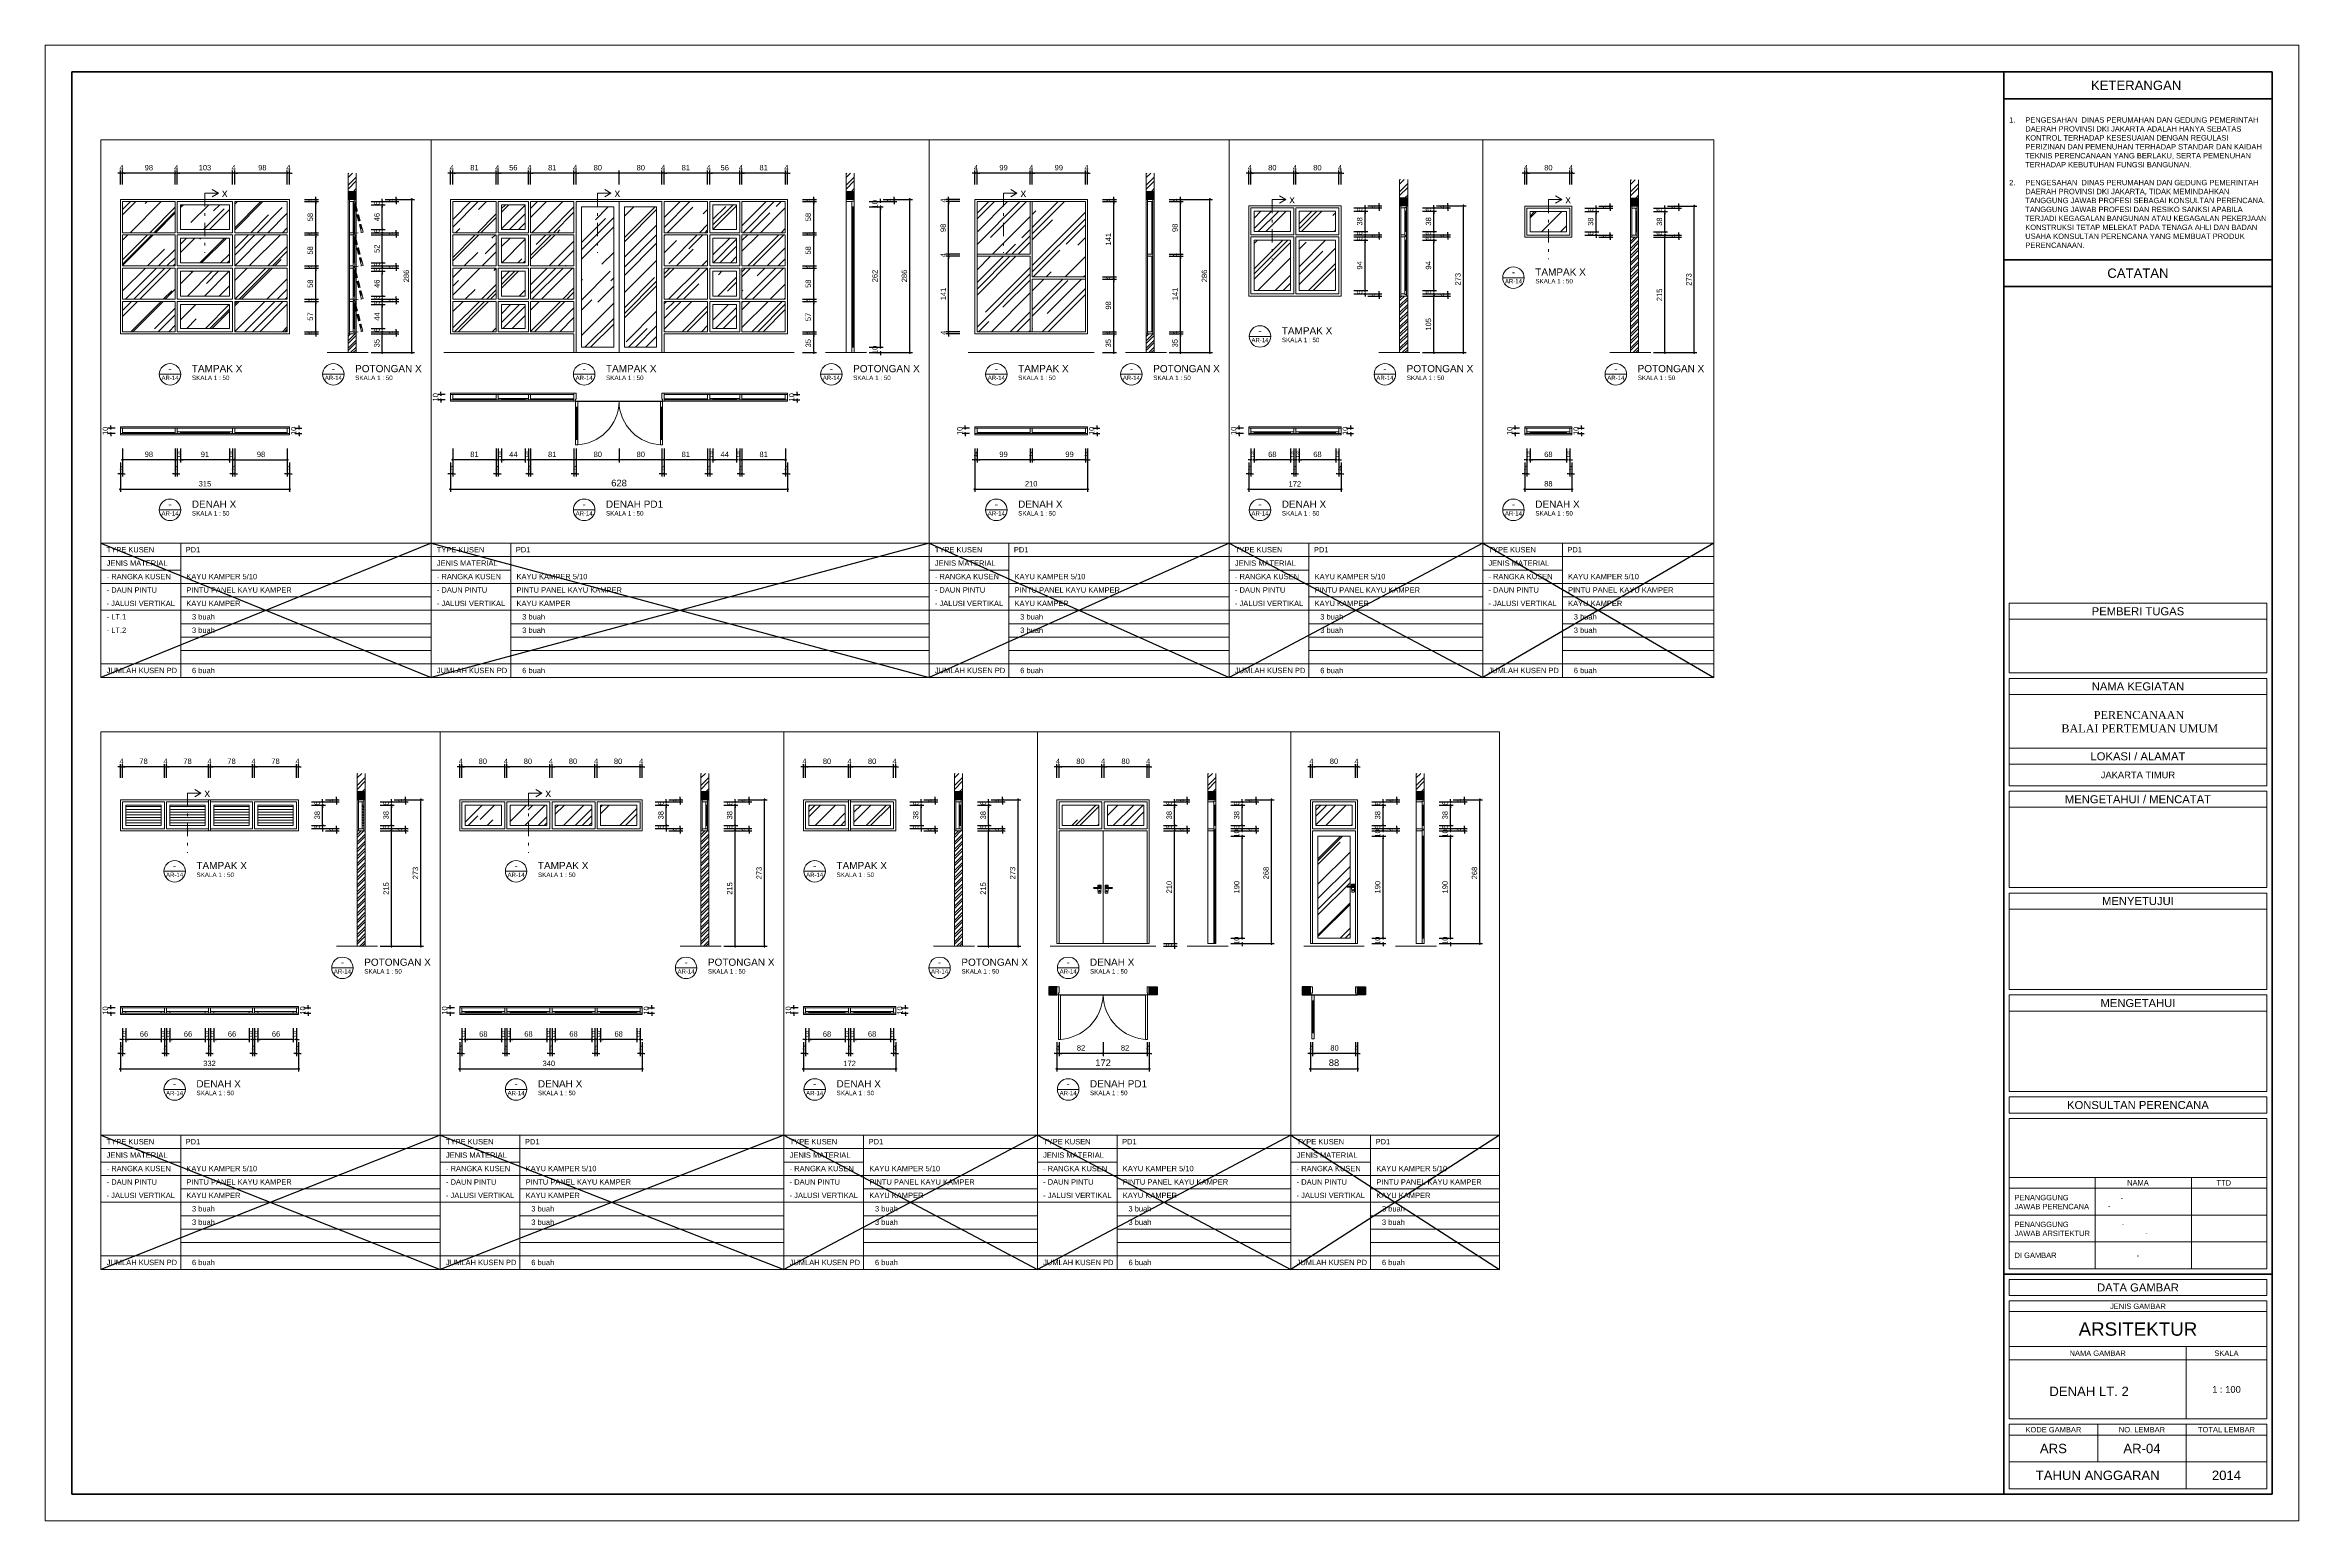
# Model space of a CAD drawing. Header units: inches. Extents: x 249 to 1192, y -18 to 440.
# Drawn here: x 249.2 to 333.2, y 115.5 to 170.5 of the extents above; entities that cross this region are included whole.
import ezdxf
from ezdxf.enums import TextEntityAlignment as Align

# ---------------------------------------------------------------- set-up
doc = ezdxf.new("R2010")
doc.units = ezdxf.units.IN
doc.header["$MEASUREMENT"] = 0
doc.linetypes.add('DASHDOT', pattern=[1, 0.5, -0.25, 0, -0.25])
doc.linetypes.add('DASHED2', pattern=[0.375, 0.25, -0.125])
for name, color, linetype, lineweight in [('ars', 11, 'Continuous', 0), ('ARSIR', 8, 'Continuous', 5), ('GRS KOP', 1, 'Continuous', 40), ('KACA', 141, 'Continuous', 30), ('KOP', 7, 'Continuous', 20), ('KUSEN', 16, 'Continuous', 15), ('lan', 7, 'Continuous', 15), ('NOT', 7, 'Continuous', 9), ('tem', 5, 'Continuous', 20), ('TEXS', 7, 'Continuous', 9), ('TEXT (KET. POLA)', 4, 'Continuous', 5)]:
    doc.layers.add(name, color=color, linetype=linetype, lineweight=lineweight)
doc.layers.add('KOLOM', color=5, linetype='Continuous')
doc.styles.add('R', font='romantic.ttf')
doc.styles.add('S', font='SIMPLEX', dxfattribs={"width": 1.1})
doc.styles.get("Standard").update_dxf_attribs({"font": 'arial.ttf'})
doc.dimstyles.new('SK-50', dxfattribs={"dimtxt": 0.25, "dimasz": 0.1, "dimexe": 0.1, "dimexo": 0, "dimgap": 0.1, "dimtad": 1, "dimdec": 0, "dimlfac": 50, "dimzin": 12, "dimdsep": 46, "dimtxsty": 'Standard', "dimblk": 'BULAT', "dimcen": 0.1, "dimadec": 0, "dimazin": 3, "dimtfac": 1, "dimtdec": 0, "dimtix": 1, "dimtofl": 0, "dimtmove": 0, "dimatfit": 3, "dimldrblk": 'BULAT', "dimfxl": 0, "dimtolj": 1, "dimtzin": 0, "dimarcsym": 0})
pattern_1 = [(45, (-91.9098, -211.7029), (0.8485281, 2.2627417), [15, -2, 5, -1]), (45, (-91.3229, -210.4089), (-1.6475588, 0.2333452), [3, -0.33, 6, -0.75]), (45, (-92.15724, -210.7483), (3.2031937, 4.1507168), [8, -1.4, 4, -1])]

# ---------------------------------------------------------------- blocks, each defined once
blk = doc.blocks.new('KOP-ARS')
at = {"layer": 'GRS KOP'}
for p, q in [((83, 54), (1, 54)), ((1, 54), (1, 1)), ((73, 1), (73, 54)), ((83, 1), (83, 54)), ((73, 53), (83, 53)), ((73, 47), (83, 47)), ((73, 46), (83, 46)), ((73, 9.2), (83, 9.2)), ((1, 1), (83, 1))]:
    blk.add_line(p, q, dxfattribs=at)
at = {"layer": 'KOP'}
for p, q in [((73.2, 31.6), (73.2, 34.2)), ((82.8, 34.2), (73.2, 34.2)), ((82.8, 31.6), (82.8, 34.2)), ((82.8, 33.6), (73.2, 33.6)), ((82.8, 31.6), (73.2, 31.6)), ((73.2, 27.4), (73.2, 31.4)), ((82.8, 31.4), (73.2, 31.4)), ((82.8, 27.4), (82.8, 31.4)), ((82.8, 30.8), (73.2, 30.8)), ((82.8, 28.8), (73.2, 28.8)), ((82.8, 28.2), (73.2, 28.2)), ((82.8, 27.4), (73.2, 27.4)), ((73.2, 23.6), (73.2, 27.2)), ((82.8, 27.2), (73.2, 27.2)), ((82.8, 23.6), (82.8, 27.2)), ((82.8, 26.6), (73.2, 26.6)), ((82.8, 23.6), (73.2, 23.6)), ((73.2, 19.8), (73.2, 23.4)), ((82.8, 23.4), (73.2, 23.4)), ((82.8, 22.8), (73.2, 22.8)), ((82.8, 19.8), (82.8, 23.4)), ((82.8, 19.8), (73.2, 19.8)), ((73.2, 16), (73.2, 19.6)), ((82.8, 19.6), (73.2, 19.6)), ((82.8, 16), (82.8, 19.6)), ((82.8, 19), (73.2, 19)), ((82.8, 16), (73.2, 16)), ((73.2, 9.4), (73.2, 15)), ((82.8, 15), (73.2, 15)), ((82.8, 9.4), (82.8, 15)), ((82.8, 12.8), (73.2, 12.8)), ((76.4, 9.4), (76.4, 12.8)), ((79.993, 9.4), (79.993, 12.8)), ((82.8, 12.4), (73.2, 12.4)), ((73.2, 12.4), (73.2, 11.4)), ((82.8, 11.4), (73.2, 11.4)), ((82.8, 10.4), (73.2, 10.4)), ((82.8, 9.4), (73.2, 9.4)), ((73.2, 7.8), (82.8, 7.8)), ((73.2, 6.5), (82.8, 6.5)), ((73.2, 6), (82.8, 6)), ((79.8, 3.8), (79.8, 6.5)), ((76.5, 2.2), (76.5, 3.6)), ((79.8, 1.2), (79.8, 3.6)), ((73.2, 3.2), (82.8, 3.2)), ((73.2, 2.2), (82.8, 2.2))]:
    blk.add_line(p, q, dxfattribs=at)
for points in [[(0, 0), (84, 0), (84, 55), (0, 55)], [(73.2, 15.2), (82.8, 15.2), (82.8, 15.8), (73.2, 15.8)], [(73.2, 8.4), (82.8, 8.4), (82.8, 9), (73.2, 9)], [(73.2, 3.8), (82.8, 3.8), (82.8, 8.2), (73.2, 8.2)], [(73.2, 1.2), (82.8, 1.2), (82.8, 3.6), (73.2, 3.6)]]:
    blk.add_lwpolyline(points, close=True, dxfattribs=at)
blk.add_text('-', height=0.18).set_placement((76.884, 11.64))
for s, height, p in [('KETERANGAN ', 0.35, (78, 53.5)), ('CATATAN', 0.35, (78, 46.5)), ('PEMBERI TUGAS', 0.3, (78, 33.9)), ('NAMA KEGIATAN', 0.3, (78, 31.1)), ('LOKASI / ALAMAT', 0.3, (78, 28.5)), ('JAKARTA TIMUR', 0.25, (78, 27.8)), ('MENGETAHUI / MENCATAT', 0.3, (78, 26.9)), ('MENYETUJUI', 0.3, (78, 23.1)), ('MENGETAHUI', 0.3, (78, 19.3)), ('KONSULTAN PERENCANA', 0.3, (78, 15.5)), ('NAMA', 0.2, (78, 12.6)), ('TTD', 0.2, (81.2, 12.6)), ('DATA GAMBAR', 0.3, (78, 8.7)), ('JENIS GAMBAR', 0.2, (78, 8)), ('ARSITEKTUR', 0.5, (78, 7.15)), ('NAMA GAMBAR', 0.2, (76.5, 6.25)), ('SKALA', 0.2, (81.3, 6.25)), ('KODE GAMBAR', 0.2, (74.85, 3.4)), ('NO. LEMBAR', 0.2, (78.15, 3.4)), ('TOTAL LEMBAR', 0.2, (81.3, 3.4)), ('ARS', 0.35, (74.85, 2.7)), ('TAHUN ANGGARAN', 0.35, (76.5, 1.7))]:
    blk.add_text(s, height=height, dxfattribs=at).set_placement(p, align=Align.MIDDLE)
blk.add_text('-', height=0.187, dxfattribs=at).set_placement((78.323, 10.65), align=Align.CENTER)
for s, insert, char_height, width, attachment_point in [('\\pi-0.6,l0.6,t0.6;1.^IPENGESAHAN  DINAS PERUMAHAN DAN GEDUNG PEMERINTAH DAERAH PROVINSI DKI JAKARTA ADALAH HANYA SEBATAS KONTROL TERHADAP KESESUAIAN DENGAN REGULASI PERIZINAN DAN PEMENUHAN TERHADAP STANDAR DAN KAIDAH TEKNIS PERENCANAAN YANG BERLAKU, SERTA PEMENUHAN TERHADAP KEBUTUHAN FUNGSI BANGUNAN.\\P\\P2.^IPENGESAHAN  DINAS PERUMAHAN DAN GEDUNG PEMERINTAH DAERAH PROVINSI DKI JAKARTA, TIDAK MEMINDAHKAN TANGGUNG JAWAB PROFESI SEBAGAI KONSULTAN PERENCANA. TANGGUNG JAWAB PROFESI DAN RESIKO SANKSI APABILA TERJADI KEGAGALAN BANGUNAN ATAU KEGAGALAN PEKERJAAN KONSTRUKSI TETAP MELEKAT PADA TENAGA AHLI DAN BADAN USAHA KONSULTAN PERENCANA YANG MEMBUAT PRODUK PERENCANAAN.', (73.2, 49.875), 0.2, 9.6, 4), ('-', (77.357, 12.13), 0.18, 2.5923, 1), ('-', (77.396, 11.157), 0.18, 3.89249, 1)]:
    blk.add_mtext(s, dxfattribs=dict(at, insert=insert, char_height=char_height, width=width, attachment_point=attachment_point))
at = {"layer": 'KOP', "insert": (73.529, 30.184), "char_height": 0.3, "attachment_point": 1, "style": 'R'}
blk.add_mtext_dynamic_manual_height_columns('\\pi2.8239;PERENCANAAN\\P\\pi1.6183;BALAI PERTEMUAN UMUM', width=8.94019, gutter_width=1.75, heights=[0], dxfattribs=at)
at = {"layer": 'KOP', "char_height": 0.2, "attachment_point": 1}
for s, insert in [('PENANGGUNG\\PJAWAB PERENCANA', (73.4, 12.15)), ('PENANGGUNG\\PJAWAB ARSITEKTUR', (73.4, 11.15)), ('DI GAMBAR', (73.4, 10))]:
    blk.add_mtext_dynamic_manual_height_columns(s, width=2.90143, gutter_width=1.75, heights=[0], dxfattribs=dict(at, insert=insert))
at = {"layer": 'KOP'}
for tag, height, p in [('SUKMA', 0.2, (78, 9.9)), ('1:100', 0.25, (81.3, 5.5)), ('1:100', 0.25, (81.3, 4.9)), ('1:100', 0.25, (81.3, 4.3)), ('AR-01', 0.35, (78.15, 2.7)), ('10', 0.35, (81.3, 2.7)), ('2012', 0.35, (81.3, 1.7))]:
    blk.add_attdef(tag, text='', height=height, dxfattribs=at).set_placement(p, align=Align.MIDDLE)
for p in [(73.7, 5.325), (73.7, 4.725), (73.7, 4.125)]:
    blk.add_attdef('-', p, '', height=0.35, dxfattribs=at)
blk = doc.blocks.new('BULAT')
for p, q in [((-1, 0), (1, 0)), ((0, -1), (0, 1))]:
    blk.add_line(p, q)
blk.add_circle((0, 0), 0.5)
blk = doc.blocks.new('*D702')
at = {"layer": 'DEFPOINTS', "color": 0}
for p in [(252.026, 165.717), (252.026, 165.297), (252.106, 165.297)]:
    blk.add_point(p, dxfattribs=at)
at = {"layer": 'TEXS', "color": 0, "lineweight": -2}
for p, q in [((251.976, 165.717), (251.926, 165.717)), ((252.026, 165.297), (252.026, 165.817)), ((252.106, 165.297), (252.106, 165.817)), ((252.156, 165.717), (252.206, 165.717))]:
    blk.add_line(p, q, dxfattribs=at)
at = {"layer": 'TEXS', "color": 0, "lineweight": -2, "xscale": 0.05, "yscale": 0.05, "zscale": 0.05}
blk.add_blockref('BULAT', (252.026, 165.717), dxfattribs=at)
at = {"layer": 'TEXS', "color": 0, "lineweight": -2, "xscale": 0.05, "yscale": 0.05, "zscale": 0.05, "rotation": 180}
blk.add_blockref('BULAT', (252.106, 165.717), dxfattribs=at)
at = {"layer": 'TEXS', "color": 0, "insert": (252.066, 165.917), "char_height": 0.2, "attachment_point": 5}
blk.add_mtext('\\A1;4', dxfattribs=at)
blk = doc.blocks.new('*D703')
at = {"layer": 'DEFPOINTS', "color": 0}
for p in [(252.106, 165.717), (252.106, 165.297), (254.066, 165.297)]:
    blk.add_point(p, dxfattribs=at)
at = {"layer": 'TEXS', "color": 0, "lineweight": -2}
for p, q in [((252.106, 165.297), (252.106, 165.817)), ((254.016, 165.717), (252.156, 165.717)), ((254.066, 165.297), (254.066, 165.817))]:
    blk.add_line(p, q, dxfattribs=at)
at = {"layer": 'TEXS', "color": 0, "lineweight": -2, "xscale": 0.05, "yscale": 0.05, "zscale": 0.05, "rotation": 180}
blk.add_blockref('BULAT', (252.106, 165.717), dxfattribs=at)
at = {"layer": 'TEXS', "color": 0, "lineweight": -2, "xscale": 0.05, "yscale": 0.05, "zscale": 0.05}
blk.add_blockref('BULAT', (254.066, 165.717), dxfattribs=at)
at = {"layer": 'TEXS', "color": 0, "insert": (253.086, 165.919), "char_height": 0.2, "attachment_point": 5}
blk.add_mtext('\\A1;98', dxfattribs=at)
blk = doc.blocks.new('*D704')
at = {"layer": 'DEFPOINTS', "color": 0}
for p in [(254.066, 165.717), (254.066, 165.297), (254.146, 165.297)]:
    blk.add_point(p, dxfattribs=at)
at = {"layer": 'TEXS', "color": 0, "lineweight": -2}
for p, q in [((254.016, 165.717), (253.966, 165.717)), ((254.066, 165.297), (254.066, 165.817)), ((254.146, 165.297), (254.146, 165.817)), ((254.196, 165.717), (254.246, 165.717))]:
    blk.add_line(p, q, dxfattribs=at)
at = {"layer": 'TEXS', "color": 0, "lineweight": -2, "xscale": 0.05, "yscale": 0.05, "zscale": 0.05}
blk.add_blockref('BULAT', (254.066, 165.717), dxfattribs=at)
at = {"layer": 'TEXS', "color": 0, "lineweight": -2, "xscale": 0.05, "yscale": 0.05, "zscale": 0.05, "rotation": 180}
blk.add_blockref('BULAT', (254.146, 165.717), dxfattribs=at)
at = {"layer": 'TEXS', "color": 0, "insert": (254.106, 165.917), "char_height": 0.2, "attachment_point": 5}
blk.add_mtext('\\A1;4', dxfattribs=at)
blk = doc.blocks.new('*D705')
at = {"layer": 'DEFPOINTS', "color": 0}
for p in [(254.146, 165.717), (254.146, 165.297), (256.206, 165.297)]:
    blk.add_point(p, dxfattribs=at)
at = {"layer": 'TEXS', "color": 0, "lineweight": -2}
for p, q in [((254.146, 165.297), (254.146, 165.817)), ((256.156, 165.717), (254.196, 165.717)), ((256.206, 165.297), (256.206, 165.817))]:
    blk.add_line(p, q, dxfattribs=at)
at = {"layer": 'TEXS', "color": 0, "lineweight": -2, "xscale": 0.05, "yscale": 0.05, "zscale": 0.05, "rotation": 180}
blk.add_blockref('BULAT', (254.146, 165.717), dxfattribs=at)
at = {"layer": 'TEXS', "color": 0, "lineweight": -2, "xscale": 0.05, "yscale": 0.05, "zscale": 0.05}
blk.add_blockref('BULAT', (256.206, 165.717), dxfattribs=at)
at = {"layer": 'TEXS', "color": 0, "insert": (255.176, 165.919), "char_height": 0.2, "attachment_point": 5}
blk.add_mtext('\\A1;103', dxfattribs=at)
blk = doc.blocks.new('*D706')
at = {"layer": 'DEFPOINTS', "color": 0}
for p in [(256.206, 165.717), (256.206, 165.297), (256.286, 165.297)]:
    blk.add_point(p, dxfattribs=at)
at = {"layer": 'TEXS', "color": 0, "lineweight": -2}
for p, q in [((256.156, 165.717), (256.106, 165.717)), ((256.206, 165.297), (256.206, 165.817)), ((256.286, 165.297), (256.286, 165.817)), ((256.336, 165.717), (256.386, 165.717))]:
    blk.add_line(p, q, dxfattribs=at)
at = {"layer": 'TEXS', "color": 0, "lineweight": -2, "xscale": 0.05, "yscale": 0.05, "zscale": 0.05}
blk.add_blockref('BULAT', (256.206, 165.717), dxfattribs=at)
at = {"layer": 'TEXS', "color": 0, "lineweight": -2, "xscale": 0.05, "yscale": 0.05, "zscale": 0.05, "rotation": 180}
blk.add_blockref('BULAT', (256.286, 165.717), dxfattribs=at)
at = {"layer": 'TEXS', "color": 0, "insert": (256.246, 165.917), "char_height": 0.2, "attachment_point": 5}
blk.add_mtext('\\A1;4', dxfattribs=at)
blk = doc.blocks.new('*D707')
at = {"layer": 'DEFPOINTS', "color": 0}
for p in [(256.286, 165.717), (256.286, 165.297), (258.246, 165.297)]:
    blk.add_point(p, dxfattribs=at)
at = {"layer": 'TEXS', "color": 0, "lineweight": -2}
for p, q in [((256.286, 165.297), (256.286, 165.817)), ((258.196, 165.717), (256.336, 165.717)), ((258.246, 165.297), (258.246, 165.817))]:
    blk.add_line(p, q, dxfattribs=at)
at = {"layer": 'TEXS', "color": 0, "lineweight": -2, "xscale": 0.05, "yscale": 0.05, "zscale": 0.05, "rotation": 180}
blk.add_blockref('BULAT', (256.286, 165.717), dxfattribs=at)
at = {"layer": 'TEXS', "color": 0, "lineweight": -2, "xscale": 0.05, "yscale": 0.05, "zscale": 0.05}
blk.add_blockref('BULAT', (258.246, 165.717), dxfattribs=at)
at = {"layer": 'TEXS', "color": 0, "insert": (257.316, 165.919), "char_height": 0.2, "attachment_point": 5}
blk.add_mtext('\\A1;98', dxfattribs=at)
blk = doc.blocks.new('*D708')
at = {"layer": 'DEFPOINTS', "color": 0}
for p in [(258.246, 165.717), (258.246, 165.297), (258.326, 165.297)]:
    blk.add_point(p, dxfattribs=at)
at = {"layer": 'TEXS', "color": 0, "lineweight": -2}
for p, q in [((258.196, 165.717), (258.146, 165.717)), ((258.246, 165.297), (258.246, 165.817)), ((258.326, 165.297), (258.326, 165.817)), ((258.376, 165.717), (258.426, 165.717))]:
    blk.add_line(p, q, dxfattribs=at)
at = {"layer": 'TEXS', "color": 0, "lineweight": -2, "xscale": 0.05, "yscale": 0.05, "zscale": 0.05}
blk.add_blockref('BULAT', (258.246, 165.717), dxfattribs=at)
at = {"layer": 'TEXS', "color": 0, "lineweight": -2, "xscale": 0.05, "yscale": 0.05, "zscale": 0.05, "rotation": 180}
blk.add_blockref('BULAT', (258.326, 165.717), dxfattribs=at)
at = {"layer": 'TEXS', "color": 0, "insert": (258.286, 165.917), "char_height": 0.2, "attachment_point": 5}
blk.add_mtext('\\A1;4', dxfattribs=at)
blk = doc.blocks.new('*D709')
at = {"layer": 'DEFPOINTS', "color": 0}
for p in [(258.883, 164.737), (258.883, 164.657), (259.303, 164.737)]:
    blk.add_point(p, dxfattribs=at)
at = {"layer": 'TEXS', "color": 0, "lineweight": -2}
for p, q in [((258.883, 164.737), (259.403, 164.737)), ((258.883, 164.657), (259.403, 164.657)), ((259.303, 164.787), (259.303, 164.837)), ((259.303, 164.607), (259.303, 164.557))]:
    blk.add_line(p, q, dxfattribs=at)
at = {"layer": 'TEXS', "color": 0, "lineweight": -2, "xscale": 0.05, "yscale": 0.05, "zscale": 0.05}
for p, rotation in [((259.303, 164.737), 270), ((259.303, 164.657), 90)]:
    blk.add_blockref('BULAT', p, dxfattribs=dict(at, rotation=rotation))
at = {"layer": 'TEXS', "color": 0, "insert": (259.103, 164.697), "char_height": 0.2, "attachment_point": 5, "rotation": 90}
blk.add_mtext('\\A1;4', dxfattribs=at)
blk = doc.blocks.new('*D710')
at = {"layer": 'DEFPOINTS', "color": 0}
for p in [(258.883, 164.657), (259.303, 164.657), (258.883, 163.497)]:
    blk.add_point(p, dxfattribs=at)
at = {"layer": 'TEXS', "color": 0, "lineweight": -2}
for p, q in [((258.883, 164.657), (259.403, 164.657)), ((259.303, 163.547), (259.303, 164.607)), ((258.883, 163.497), (259.403, 163.497))]:
    blk.add_line(p, q, dxfattribs=at)
at = {"layer": 'TEXS', "color": 0, "lineweight": -2, "xscale": 0.05, "yscale": 0.05, "zscale": 0.05}
for p, rotation in [((259.303, 164.657), 90), ((259.303, 163.497), 270)]:
    blk.add_blockref('BULAT', p, dxfattribs=dict(at, rotation=rotation))
at = {"layer": 'TEXS', "color": 0, "insert": (259.101, 164.077), "char_height": 0.2, "attachment_point": 5, "rotation": 90}
blk.add_mtext('\\A1;58', dxfattribs=at)
blk = doc.blocks.new('*D711')
at = {"layer": 'DEFPOINTS', "color": 0}
for p in [(258.883, 163.497), (258.883, 163.417), (259.303, 163.497)]:
    blk.add_point(p, dxfattribs=at)
at = {"layer": 'TEXS', "color": 0, "lineweight": -2}
for p, q in [((258.883, 163.497), (259.403, 163.497)), ((258.883, 163.417), (259.403, 163.417)), ((259.303, 163.547), (259.303, 163.597)), ((259.303, 163.367), (259.303, 163.317))]:
    blk.add_line(p, q, dxfattribs=at)
at = {"layer": 'TEXS', "color": 0, "lineweight": -2, "xscale": 0.05, "yscale": 0.05, "zscale": 0.05}
for p, rotation in [((259.303, 163.497), 270), ((259.303, 163.417), 90)]:
    blk.add_blockref('BULAT', p, dxfattribs=dict(at, rotation=rotation))
at = {"layer": 'TEXS', "color": 0, "insert": (259.103, 163.457), "char_height": 0.2, "attachment_point": 5, "rotation": 90}
blk.add_mtext('\\A1;4', dxfattribs=at)
blk = doc.blocks.new('*D712')
at = {"layer": 'DEFPOINTS', "color": 0}
for p in [(258.883, 163.417), (259.303, 163.417), (258.883, 162.257)]:
    blk.add_point(p, dxfattribs=at)
at = {"layer": 'TEXS', "color": 0, "lineweight": -2}
for p, q in [((258.883, 163.417), (259.403, 163.417)), ((259.303, 162.307), (259.303, 163.367)), ((258.883, 162.257), (259.403, 162.257))]:
    blk.add_line(p, q, dxfattribs=at)
at = {"layer": 'TEXS', "color": 0, "lineweight": -2, "xscale": 0.05, "yscale": 0.05, "zscale": 0.05}
for p, rotation in [((259.303, 163.417), 90), ((259.303, 162.257), 270)]:
    blk.add_blockref('BULAT', p, dxfattribs=dict(at, rotation=rotation))
at = {"layer": 'TEXS', "color": 0, "insert": (259.101, 162.837), "char_height": 0.2, "attachment_point": 5, "rotation": 90}
blk.add_mtext('\\A1;58', dxfattribs=at)
blk = doc.blocks.new('*D713')
at = {"layer": 'DEFPOINTS', "color": 0}
for p in [(258.883, 162.257), (258.883, 162.177), (259.303, 162.257)]:
    blk.add_point(p, dxfattribs=at)
at = {"layer": 'TEXS', "color": 0, "lineweight": -2}
for p, q in [((258.883, 162.257), (259.403, 162.257)), ((258.883, 162.177), (259.403, 162.177)), ((259.303, 162.307), (259.303, 162.357)), ((259.303, 162.127), (259.303, 162.077))]:
    blk.add_line(p, q, dxfattribs=at)
at = {"layer": 'TEXS', "color": 0, "lineweight": -2, "xscale": 0.05, "yscale": 0.05, "zscale": 0.05}
for p, rotation in [((259.303, 162.257), 270), ((259.303, 162.177), 90)]:
    blk.add_blockref('BULAT', p, dxfattribs=dict(at, rotation=rotation))
at = {"layer": 'TEXS', "color": 0, "insert": (259.103, 162.217), "char_height": 0.2, "attachment_point": 5, "rotation": 90}
blk.add_mtext('\\A1;4', dxfattribs=at)
blk = doc.blocks.new('*D714')
at = {"layer": 'DEFPOINTS', "color": 0}
for p in [(258.883, 162.177), (259.303, 162.177), (258.883, 161.017)]:
    blk.add_point(p, dxfattribs=at)
at = {"layer": 'TEXS', "color": 0, "lineweight": -2}
for p, q in [((258.883, 162.177), (259.403, 162.177)), ((259.303, 161.067), (259.303, 162.127)), ((258.883, 161.017), (259.403, 161.017))]:
    blk.add_line(p, q, dxfattribs=at)
at = {"layer": 'TEXS', "color": 0, "lineweight": -2, "xscale": 0.05, "yscale": 0.05, "zscale": 0.05}
for p, rotation in [((259.303, 162.177), 90), ((259.303, 161.017), 270)]:
    blk.add_blockref('BULAT', p, dxfattribs=dict(at, rotation=rotation))
at = {"layer": 'TEXS', "color": 0, "insert": (259.101, 161.597), "char_height": 0.2, "attachment_point": 5, "rotation": 90}
blk.add_mtext('\\A1;58', dxfattribs=at)
blk = doc.blocks.new('*D715')
at = {"layer": 'DEFPOINTS', "color": 0}
for p in [(258.883, 161.017), (258.883, 160.937), (259.303, 161.017)]:
    blk.add_point(p, dxfattribs=at)
at = {"layer": 'TEXS', "color": 0, "lineweight": -2}
for p, q in [((258.883, 161.017), (259.403, 161.017)), ((258.883, 160.937), (259.403, 160.937)), ((259.303, 161.067), (259.303, 161.117)), ((259.303, 160.887), (259.303, 160.837))]:
    blk.add_line(p, q, dxfattribs=at)
at = {"layer": 'TEXS', "color": 0, "lineweight": -2, "xscale": 0.05, "yscale": 0.05, "zscale": 0.05}
for p, rotation in [((259.303, 161.017), 270), ((259.303, 160.937), 90)]:
    blk.add_blockref('BULAT', p, dxfattribs=dict(at, rotation=rotation))
at = {"layer": 'TEXS', "color": 0, "insert": (259.103, 160.977), "char_height": 0.2, "attachment_point": 5, "rotation": 90}
blk.add_mtext('\\A1;4', dxfattribs=at)
blk = doc.blocks.new('*D716')
at = {"layer": 'DEFPOINTS', "color": 0}
for p in [(258.883, 160.937), (259.303, 160.937), (258.883, 159.807)]:
    blk.add_point(p, dxfattribs=at)
at = {"layer": 'TEXS', "color": 0, "lineweight": -2}
for p, q in [((258.883, 160.937), (259.403, 160.937)), ((259.303, 159.857), (259.303, 160.887)), ((258.883, 159.807), (259.403, 159.807))]:
    blk.add_line(p, q, dxfattribs=at)
at = {"layer": 'TEXS', "color": 0, "lineweight": -2, "xscale": 0.05, "yscale": 0.05, "zscale": 0.05}
for p, rotation in [((259.303, 160.937), 90), ((259.303, 159.807), 270)]:
    blk.add_blockref('BULAT', p, dxfattribs=dict(at, rotation=rotation))
at = {"layer": 'TEXS', "color": 0, "insert": (259.101, 160.372), "char_height": 0.2, "attachment_point": 5, "rotation": 90}
blk.add_mtext('\\A1;57', dxfattribs=at)
blk = doc.blocks.new('*D717')
at = {"layer": 'DEFPOINTS', "color": 0}
for p in [(258.883, 159.807), (258.883, 159.727), (259.303, 159.807)]:
    blk.add_point(p, dxfattribs=at)
at = {"layer": 'TEXS', "color": 0, "lineweight": -2}
for p, q in [((258.883, 159.807), (259.403, 159.807)), ((258.883, 159.727), (259.403, 159.727)), ((259.303, 159.857), (259.303, 159.907)), ((259.303, 159.677), (259.303, 159.627))]:
    blk.add_line(p, q, dxfattribs=at)
at = {"layer": 'TEXS', "color": 0, "lineweight": -2, "xscale": 0.05, "yscale": 0.05, "zscale": 0.05}
for p, rotation in [((259.303, 159.807), 270), ((259.303, 159.727), 90)]:
    blk.add_blockref('BULAT', p, dxfattribs=dict(at, rotation=rotation))
at = {"layer": 'TEXS', "color": 0, "insert": (259.103, 159.767), "char_height": 0.2, "attachment_point": 5, "rotation": 90}
blk.add_mtext('\\A1;4', dxfattribs=at)
blk = doc.blocks.new('*D718')
at = {"layer": 'DEFPOINTS', "color": 0}
for p in [(261.368, 163.617), (261.368, 163.497), (261.787, 163.617)]:
    blk.add_point(p, dxfattribs=at)
at = {"layer": 'TEXS', "color": 0, "lineweight": -2}
for p, q in [((261.368, 163.617), (261.887, 163.617)), ((261.368, 163.497), (261.887, 163.497)), ((261.787, 163.667), (261.787, 163.717)), ((261.787, 163.447), (261.787, 163.397))]:
    blk.add_line(p, q, dxfattribs=at)
at = {"layer": 'TEXS', "color": 0, "lineweight": -2, "xscale": 0.05, "yscale": 0.05, "zscale": 0.05}
for p, rotation in [((261.787, 163.617), 270), ((261.787, 163.497), 90)]:
    blk.add_blockref('BULAT', p, dxfattribs=dict(at, rotation=rotation))
at = {"layer": 'TEXS', "color": 0, "insert": (261.585, 163.557), "char_height": 0.2, "attachment_point": 5, "rotation": 90}
blk.add_mtext('\\A1;6', dxfattribs=at)
blk = doc.blocks.new('*D719')
at = {"layer": 'DEFPOINTS', "color": 0}
for p in [(261.368, 164.537), (261.787, 164.537), (261.368, 163.617)]:
    blk.add_point(p, dxfattribs=at)
at = {"layer": 'TEXS', "color": 0, "lineweight": -2}
for p, q in [((261.368, 164.537), (261.887, 164.537)), ((261.787, 163.667), (261.787, 164.487)), ((261.368, 163.617), (261.887, 163.617))]:
    blk.add_line(p, q, dxfattribs=at)
at = {"layer": 'TEXS', "color": 0, "lineweight": -2, "xscale": 0.05, "yscale": 0.05, "zscale": 0.05}
for p, rotation in [((261.787, 164.537), 90), ((261.787, 163.617), 270)]:
    blk.add_blockref('BULAT', p, dxfattribs=dict(at, rotation=rotation))
at = {"layer": 'TEXS', "color": 0, "insert": (261.585, 164.077), "char_height": 0.2, "attachment_point": 5, "rotation": 90}
blk.add_mtext('\\A1;46', dxfattribs=at)
blk = doc.blocks.new('*D720')
at = {"layer": 'DEFPOINTS', "color": 0}
for p in [(261.368, 164.657), (261.787, 164.657), (261.368, 164.537)]:
    blk.add_point(p, dxfattribs=at)
at = {"layer": 'TEXS', "color": 0, "lineweight": -2}
for p, q in [((261.368, 164.657), (261.887, 164.657)), ((261.787, 164.707), (261.787, 164.757)), ((261.368, 164.537), (261.887, 164.537)), ((261.787, 164.487), (261.787, 164.437))]:
    blk.add_line(p, q, dxfattribs=at)
at = {"layer": 'TEXS', "color": 0, "lineweight": -2, "xscale": 0.05, "yscale": 0.05, "zscale": 0.05}
for p, rotation in [((261.787, 164.657), 270), ((261.787, 164.537), 90)]:
    blk.add_blockref('BULAT', p, dxfattribs=dict(at, rotation=rotation))
at = {"layer": 'TEXS', "color": 0, "insert": (261.585, 164.597), "char_height": 0.2, "attachment_point": 5, "rotation": 90}
blk.add_mtext('\\A1;6', dxfattribs=at)
blk = doc.blocks.new('*D721')
at = {"layer": 'DEFPOINTS', "color": 0}
for p in [(261.887, 164.737), (261.887, 164.657), (262.307, 164.737)]:
    blk.add_point(p, dxfattribs=at)
at = {"layer": 'TEXS', "color": 0, "lineweight": -2}
for p, q in [((261.887, 164.737), (262.407, 164.737)), ((261.887, 164.657), (262.407, 164.657)), ((262.307, 164.787), (262.307, 164.837)), ((262.307, 164.607), (262.307, 164.557))]:
    blk.add_line(p, q, dxfattribs=at)
at = {"layer": 'TEXS', "color": 0, "lineweight": -2, "xscale": 0.05, "yscale": 0.05, "zscale": 0.05}
for p, rotation in [((262.307, 164.737), 270), ((262.307, 164.657), 90)]:
    blk.add_blockref('BULAT', p, dxfattribs=dict(at, rotation=rotation))
at = {"layer": 'TEXS', "color": 0, "insert": (262.107, 164.697), "char_height": 0.2, "attachment_point": 5, "rotation": 90}
blk.add_mtext('\\A1;4', dxfattribs=at)
blk = doc.blocks.new('*D722')
at = {"layer": 'DEFPOINTS', "color": 0}
for p in [(261.887, 163.497), (261.887, 163.417), (262.307, 163.497)]:
    blk.add_point(p, dxfattribs=at)
at = {"layer": 'TEXS', "color": 0, "lineweight": -2}
for p, q in [((261.887, 163.497), (262.407, 163.497)), ((261.887, 163.417), (262.407, 163.417)), ((262.307, 163.547), (262.307, 163.597)), ((262.307, 163.367), (262.307, 163.317))]:
    blk.add_line(p, q, dxfattribs=at)
at = {"layer": 'TEXS', "color": 0, "lineweight": -2, "xscale": 0.05, "yscale": 0.05, "zscale": 0.05}
for p, rotation in [((262.307, 163.497), 270), ((262.307, 163.417), 90)]:
    blk.add_blockref('BULAT', p, dxfattribs=dict(at, rotation=rotation))
at = {"layer": 'TEXS', "color": 0, "insert": (262.107, 163.457), "char_height": 0.2, "attachment_point": 5, "rotation": 90}
blk.add_mtext('\\A1;4', dxfattribs=at)
blk = doc.blocks.new('*D723')
at = {"layer": 'DEFPOINTS', "color": 0}
for p in [(261.368, 163.417), (261.787, 163.417), (261.368, 162.377)]:
    blk.add_point(p, dxfattribs=at)
at = {"layer": 'TEXS', "color": 0, "lineweight": -2}
for p, q in [((261.368, 163.417), (261.887, 163.417)), ((261.787, 162.427), (261.787, 163.367)), ((261.368, 162.377), (261.887, 162.377))]:
    blk.add_line(p, q, dxfattribs=at)
at = {"layer": 'TEXS', "color": 0, "lineweight": -2, "xscale": 0.05, "yscale": 0.05, "zscale": 0.05}
for p, rotation in [((261.787, 163.417), 90), ((261.787, 162.377), 270)]:
    blk.add_blockref('BULAT', p, dxfattribs=dict(at, rotation=rotation))
at = {"layer": 'TEXS', "color": 0, "insert": (261.585, 162.897), "char_height": 0.2, "attachment_point": 5, "rotation": 90}
blk.add_mtext('\\A1;52', dxfattribs=at)
blk = doc.blocks.new('*D724')
at = {"layer": 'DEFPOINTS', "color": 0}
for p in [(261.368, 162.377), (261.368, 162.257), (261.787, 162.377)]:
    blk.add_point(p, dxfattribs=at)
at = {"layer": 'TEXS', "color": 0, "lineweight": -2}
for p, q in [((261.368, 162.377), (261.887, 162.377)), ((261.368, 162.257), (261.887, 162.257)), ((261.787, 162.427), (261.787, 162.477)), ((261.787, 162.207), (261.787, 162.157))]:
    blk.add_line(p, q, dxfattribs=at)
at = {"layer": 'TEXS', "color": 0, "lineweight": -2, "xscale": 0.05, "yscale": 0.05, "zscale": 0.05}
for p, rotation in [((261.787, 162.377), 270), ((261.787, 162.257), 90)]:
    blk.add_blockref('BULAT', p, dxfattribs=dict(at, rotation=rotation))
at = {"layer": 'TEXS', "color": 0, "insert": (261.585, 162.317), "char_height": 0.2, "attachment_point": 5, "rotation": 90}
blk.add_mtext('\\A1;6', dxfattribs=at)
blk = doc.blocks.new('*D725')
at = {"layer": 'DEFPOINTS', "color": 0}
for p in [(261.887, 162.257), (261.887, 162.177), (262.307, 162.257)]:
    blk.add_point(p, dxfattribs=at)
at = {"layer": 'TEXS', "color": 0, "lineweight": -2}
for p, q in [((261.887, 162.257), (262.407, 162.257)), ((261.887, 162.177), (262.407, 162.177)), ((262.307, 162.307), (262.307, 162.357)), ((262.307, 162.127), (262.307, 162.077))]:
    blk.add_line(p, q, dxfattribs=at)
at = {"layer": 'TEXS', "color": 0, "lineweight": -2, "xscale": 0.05, "yscale": 0.05, "zscale": 0.05}
for p, rotation in [((262.307, 162.257), 270), ((262.307, 162.177), 90)]:
    blk.add_blockref('BULAT', p, dxfattribs=dict(at, rotation=rotation))
at = {"layer": 'TEXS', "color": 0, "insert": (262.107, 162.217), "char_height": 0.2, "attachment_point": 5, "rotation": 90}
blk.add_mtext('\\A1;4', dxfattribs=at)
blk = doc.blocks.new('*D726')
at = {"layer": 'DEFPOINTS', "color": 0}
for p in [(261.368, 162.177), (261.787, 162.177), (261.368, 162.057)]:
    blk.add_point(p, dxfattribs=at)
at = {"layer": 'TEXS', "color": 0, "lineweight": -2}
for p, q in [((261.368, 162.177), (261.887, 162.177)), ((261.787, 162.227), (261.787, 162.277)), ((261.368, 162.057), (261.887, 162.057)), ((261.787, 162.007), (261.787, 161.957))]:
    blk.add_line(p, q, dxfattribs=at)
at = {"layer": 'TEXS', "color": 0, "lineweight": -2, "xscale": 0.05, "yscale": 0.05, "zscale": 0.05}
for p, rotation in [((261.787, 162.177), 270), ((261.787, 162.057), 90)]:
    blk.add_blockref('BULAT', p, dxfattribs=dict(at, rotation=rotation))
at = {"layer": 'TEXS', "color": 0, "insert": (261.585, 162.117), "char_height": 0.2, "attachment_point": 5, "rotation": 90}
blk.add_mtext('\\A1;6', dxfattribs=at)
blk = doc.blocks.new('*D727')
at = {"layer": 'DEFPOINTS', "color": 0}
for p in [(261.368, 162.057), (261.787, 162.057), (261.368, 161.137)]:
    blk.add_point(p, dxfattribs=at)
at = {"layer": 'TEXS', "color": 0, "lineweight": -2}
for p, q in [((261.368, 162.057), (261.887, 162.057)), ((261.787, 161.187), (261.787, 162.007)), ((261.368, 161.137), (261.887, 161.137))]:
    blk.add_line(p, q, dxfattribs=at)
at = {"layer": 'TEXS', "color": 0, "lineweight": -2, "xscale": 0.05, "yscale": 0.05, "zscale": 0.05}
for p, rotation in [((261.787, 162.057), 90), ((261.787, 161.137), 270)]:
    blk.add_blockref('BULAT', p, dxfattribs=dict(at, rotation=rotation))
at = {"layer": 'TEXS', "color": 0, "insert": (261.585, 161.597), "char_height": 0.2, "attachment_point": 5, "rotation": 90}
blk.add_mtext('\\A1;46', dxfattribs=at)
blk = doc.blocks.new('*D728')
at = {"layer": 'DEFPOINTS', "color": 0}
for p in [(261.368, 161.137), (261.368, 161.017), (261.787, 161.137)]:
    blk.add_point(p, dxfattribs=at)
at = {"layer": 'TEXS', "color": 0, "lineweight": -2}
for p, q in [((261.368, 161.137), (261.887, 161.137)), ((261.368, 161.017), (261.887, 161.017)), ((261.787, 161.187), (261.787, 161.237)), ((261.787, 160.967), (261.787, 160.917))]:
    blk.add_line(p, q, dxfattribs=at)
at = {"layer": 'TEXS', "color": 0, "lineweight": -2, "xscale": 0.05, "yscale": 0.05, "zscale": 0.05}
for p, rotation in [((261.787, 161.137), 270), ((261.787, 161.017), 90)]:
    blk.add_blockref('BULAT', p, dxfattribs=dict(at, rotation=rotation))
at = {"layer": 'TEXS', "color": 0, "insert": (261.585, 161.077), "char_height": 0.2, "attachment_point": 5, "rotation": 90}
blk.add_mtext('\\A1;6', dxfattribs=at)
blk = doc.blocks.new('*D729')
at = {"layer": 'DEFPOINTS', "color": 0}
for p in [(261.887, 161.017), (261.887, 160.937), (262.307, 161.017)]:
    blk.add_point(p, dxfattribs=at)
at = {"layer": 'TEXS', "color": 0, "lineweight": -2}
for p, q in [((261.887, 161.017), (262.407, 161.017)), ((261.887, 160.937), (262.407, 160.937)), ((262.307, 161.067), (262.307, 161.117)), ((262.307, 160.887), (262.307, 160.837))]:
    blk.add_line(p, q, dxfattribs=at)
at = {"layer": 'TEXS', "color": 0, "lineweight": -2, "xscale": 0.05, "yscale": 0.05, "zscale": 0.05}
for p, rotation in [((262.307, 161.017), 270), ((262.307, 160.937), 90)]:
    blk.add_blockref('BULAT', p, dxfattribs=dict(at, rotation=rotation))
at = {"layer": 'TEXS', "color": 0, "insert": (262.107, 160.977), "char_height": 0.2, "attachment_point": 5, "rotation": 90}
blk.add_mtext('\\A1;4', dxfattribs=at)
blk = doc.blocks.new('*D730')
at = {"layer": 'DEFPOINTS', "color": 0}
for p in [(261.368, 160.937), (261.368, 160.817), (261.787, 160.937)]:
    blk.add_point(p, dxfattribs=at)
at = {"layer": 'TEXS', "color": 0, "lineweight": -2}
for p, q in [((261.368, 160.937), (261.887, 160.937)), ((261.368, 160.817), (261.887, 160.817)), ((261.787, 160.987), (261.787, 161.037)), ((261.787, 160.767), (261.787, 160.717))]:
    blk.add_line(p, q, dxfattribs=at)
at = {"layer": 'TEXS', "color": 0, "lineweight": -2, "xscale": 0.05, "yscale": 0.05, "zscale": 0.05}
for p, rotation in [((261.787, 160.937), 270), ((261.787, 160.817), 90)]:
    blk.add_blockref('BULAT', p, dxfattribs=dict(at, rotation=rotation))
at = {"layer": 'TEXS', "color": 0, "insert": (261.585, 160.877), "char_height": 0.2, "attachment_point": 5, "rotation": 90}
blk.add_mtext('\\A1;6', dxfattribs=at)
blk = doc.blocks.new('*D731')
at = {"layer": 'DEFPOINTS', "color": 0}
for p in [(261.368, 160.817), (261.787, 160.817), (261.368, 159.927)]:
    blk.add_point(p, dxfattribs=at)
at = {"layer": 'TEXS', "color": 0, "lineweight": -2}
for p, q in [((261.368, 160.817), (261.887, 160.817)), ((261.787, 159.977), (261.787, 160.767)), ((261.368, 159.927), (261.887, 159.927))]:
    blk.add_line(p, q, dxfattribs=at)
at = {"layer": 'TEXS', "color": 0, "lineweight": -2, "xscale": 0.05, "yscale": 0.05, "zscale": 0.05}
for p, rotation in [((261.787, 160.817), 90), ((261.787, 159.927), 270)]:
    blk.add_blockref('BULAT', p, dxfattribs=dict(at, rotation=rotation))
at = {"layer": 'TEXS', "color": 0, "insert": (261.587, 160.372), "char_height": 0.2, "attachment_point": 5, "rotation": 90}
blk.add_mtext('\\A1;44', dxfattribs=at)
blk = doc.blocks.new('*D732')
at = {"layer": 'DEFPOINTS', "color": 0}
for p in [(261.368, 159.927), (261.368, 159.807), (261.787, 159.927)]:
    blk.add_point(p, dxfattribs=at)
at = {"layer": 'TEXS', "color": 0, "lineweight": -2}
for p, q in [((261.368, 159.927), (261.887, 159.927)), ((261.368, 159.807), (261.887, 159.807)), ((261.787, 159.977), (261.787, 160.027)), ((261.787, 159.757), (261.787, 159.707))]:
    blk.add_line(p, q, dxfattribs=at)
at = {"layer": 'TEXS', "color": 0, "lineweight": -2, "xscale": 0.05, "yscale": 0.05, "zscale": 0.05}
for p, rotation in [((261.787, 159.927), 270), ((261.787, 159.807), 90)]:
    blk.add_blockref('BULAT', p, dxfattribs=dict(at, rotation=rotation))
at = {"layer": 'TEXS', "color": 0, "insert": (261.585, 159.867), "char_height": 0.2, "attachment_point": 5, "rotation": 90}
blk.add_mtext('\\A1;6', dxfattribs=at)
blk = doc.blocks.new('*D733')
at = {"layer": 'DEFPOINTS', "color": 0}
for p in [(261.887, 159.807), (261.887, 159.727), (262.307, 159.807)]:
    blk.add_point(p, dxfattribs=at)
at = {"layer": 'TEXS', "color": 0, "lineweight": -2}
for p, q in [((261.887, 159.807), (262.407, 159.807)), ((261.887, 159.727), (262.407, 159.727)), ((262.307, 159.857), (262.307, 159.907)), ((262.307, 159.677), (262.307, 159.627))]:
    blk.add_line(p, q, dxfattribs=at)
at = {"layer": 'TEXS', "color": 0, "lineweight": -2, "xscale": 0.05, "yscale": 0.05, "zscale": 0.05}
for p, rotation in [((262.307, 159.807), 270), ((262.307, 159.727), 90)]:
    blk.add_blockref('BULAT', p, dxfattribs=dict(at, rotation=rotation))
at = {"layer": 'TEXS', "color": 0, "insert": (262.107, 159.767), "char_height": 0.2, "attachment_point": 5, "rotation": 90}
blk.add_mtext('\\A1;4', dxfattribs=at)
blk = doc.blocks.new('*D734')
at = {"layer": 'DEFPOINTS', "color": 0}
for p in [(261.368, 159.727), (261.787, 159.727), (261.368, 159.027)]:
    blk.add_point(p, dxfattribs=at)
at = {"layer": 'TEXS', "color": 0, "lineweight": -2}
for p, q in [((261.368, 159.727), (261.887, 159.727)), ((261.787, 159.077), (261.787, 159.677)), ((261.368, 159.027), (261.887, 159.027))]:
    blk.add_line(p, q, dxfattribs=at)
at = {"layer": 'TEXS', "color": 0, "lineweight": -2, "xscale": 0.05, "yscale": 0.05, "zscale": 0.05}
for p, rotation in [((261.787, 159.727), 90), ((261.787, 159.027), 270)]:
    blk.add_blockref('BULAT', p, dxfattribs=dict(at, rotation=rotation))
at = {"layer": 'TEXS', "color": 0, "insert": (261.585, 159.377), "char_height": 0.2, "attachment_point": 5, "rotation": 90}
blk.add_mtext('\\A1;35', dxfattribs=at)
blk = doc.blocks.new('*D735')
at = {"layer": 'DEFPOINTS', "color": 0}
for p in [(261.887, 164.737), (262.884, 164.737), (261.887, 159.027)]:
    blk.add_point(p, dxfattribs=at)
at = {"layer": 'TEXS', "color": 0, "lineweight": -2}
for p, q in [((261.887, 164.737), (262.984, 164.737)), ((262.884, 159.077), (262.884, 164.687)), ((261.887, 159.027), (262.984, 159.027))]:
    blk.add_line(p, q, dxfattribs=at)
at = {"layer": 'TEXS', "color": 0, "lineweight": -2, "xscale": 0.05, "yscale": 0.05, "zscale": 0.05}
for p, rotation in [((262.884, 164.737), 90), ((262.884, 159.027), 270)]:
    blk.add_blockref('BULAT', p, dxfattribs=dict(at, rotation=rotation))
at = {"layer": 'TEXS', "color": 0, "insert": (262.682, 161.882), "char_height": 0.2, "attachment_point": 5, "rotation": 90}
blk.add_mtext('\\A1;286', dxfattribs=at)
blk = doc.blocks.new('*D736')
at = {"layer": 'DEFPOINTS', "color": 0}
for p in [(254.266, 155.453), (256.086, 155.453), (254.266, 155.034)]:
    blk.add_point(p, dxfattribs=at)
at = {"layer": 'TEXS', "color": 0, "lineweight": -2}
for p, q in [((254.266, 155.453), (254.266, 154.934)), ((256.086, 155.453), (256.086, 154.934)), ((256.036, 155.034), (254.316, 155.034))]:
    blk.add_line(p, q, dxfattribs=at)
at = {"layer": 'TEXS', "color": 0, "lineweight": -2, "xscale": 0.05, "yscale": 0.05, "zscale": 0.05}
for p, rotation in [((254.266, 155.034), 179.9999999999739), ((256.086, 155.034), 359.999999999974)]:
    blk.add_blockref('BULAT', p, dxfattribs=dict(at, rotation=rotation))
at = {"layer": 'TEXS', "color": 0, "insert": (255.176, 155.236), "char_height": 0.2, "attachment_point": 5}
blk.add_mtext('\\A1;91', dxfattribs=at)
blk = doc.blocks.new('*D737')
at = {"layer": 'DEFPOINTS', "color": 0}
for p in [(256.286, 155.453), (258.246, 155.453), (258.246, 155.034)]:
    blk.add_point(p, dxfattribs=at)
at = {"layer": 'TEXS', "color": 0, "lineweight": -2}
for p, q in [((256.286, 155.453), (256.286, 154.934)), ((258.246, 155.453), (258.246, 154.934)), ((256.336, 155.034), (258.196, 155.034))]:
    blk.add_line(p, q, dxfattribs=at)
at = {"layer": 'TEXS', "color": 0, "lineweight": -2, "xscale": 0.05, "yscale": 0.05, "zscale": 0.05, "rotation": 180}
blk.add_blockref('BULAT', (256.286, 155.034), dxfattribs=at)
at = {"layer": 'TEXS', "color": 0, "lineweight": -2, "xscale": 0.05, "yscale": 0.05, "zscale": 0.05}
blk.add_blockref('BULAT', (258.246, 155.034), dxfattribs=at)
at = {"layer": 'TEXS', "color": 0, "insert": (257.266, 155.236), "char_height": 0.2, "attachment_point": 5}
blk.add_mtext('\\A1;98', dxfattribs=at)
blk = doc.blocks.new('*D738')
at = {"layer": 'DEFPOINTS', "color": 0}
for p in [(258.526, 156.211), (258.526, 156.011), (258.685, 156.211)]:
    blk.add_point(p, dxfattribs=at)
at = {"layer": 'TEXS', "color": 0, "lineweight": -2}
for p, q in [((258.685, 156.261), (258.685, 156.311)), ((258.526, 156.211), (258.785, 156.211)), ((258.526, 156.011), (258.785, 156.011)), ((258.685, 155.961), (258.685, 155.911))]:
    blk.add_line(p, q, dxfattribs=at)
at = {"layer": 'TEXS', "color": 0, "lineweight": -2, "xscale": 0.05, "yscale": 0.05, "zscale": 0.05}
for p, rotation in [((258.685, 156.211), 270), ((258.685, 156.011), 90)]:
    blk.add_blockref('BULAT', p, dxfattribs=dict(at, rotation=rotation))
at = {"layer": 'TEXS', "color": 0, "insert": (258.483, 156.111), "char_height": 0.2, "attachment_point": 5, "rotation": 90}
blk.add_mtext('\\A1;10', dxfattribs=at)
blk = doc.blocks.new('*D739')
at = {"layer": 'DEFPOINTS', "color": 0}
for p in [(251.666, 156.211), (251.826, 156.211), (251.826, 156.011)]:
    blk.add_point(p, dxfattribs=at)
at = {"layer": 'TEXS', "color": 0, "lineweight": -2}
for p, q in [((251.666, 156.261), (251.666, 156.311)), ((251.826, 156.211), (251.566, 156.211)), ((251.826, 156.011), (251.566, 156.011)), ((251.666, 155.961), (251.666, 155.911))]:
    blk.add_line(p, q, dxfattribs=at)
at = {"layer": 'TEXS', "color": 0, "lineweight": -2, "xscale": 0.05, "yscale": 0.05, "zscale": 0.05}
for p, rotation in [((251.666, 156.211), 270), ((251.666, 156.011), 90)]:
    blk.add_blockref('BULAT', p, dxfattribs=dict(at, rotation=rotation))
at = {"layer": 'TEXS', "color": 0, "insert": (251.464, 156.111), "char_height": 0.2, "attachment_point": 5, "rotation": 90}
blk.add_mtext('\\A1;10', dxfattribs=at)
blk = doc.blocks.new('*D740')
at = {"layer": 'DEFPOINTS', "color": 0}
for p in [(256.086, 155.453), (256.206, 155.453), (256.086, 155.034)]:
    blk.add_point(p, dxfattribs=at)
at = {"layer": 'TEXS', "color": 0, "lineweight": -2}
for p, q in [((256.086, 155.453), (256.086, 154.934)), ((256.206, 155.453), (256.206, 154.934)), ((256.036, 155.034), (255.986, 155.034)), ((256.256, 155.034), (256.306, 155.034))]:
    blk.add_line(p, q, dxfattribs=at)
at = {"layer": 'TEXS', "color": 0, "lineweight": -2, "xscale": 0.05, "yscale": 0.05, "zscale": 0.05}
for p, rotation in [((256.086, 155.034), 359.999999999974), ((256.206, 155.034), 179.9999999999739)]:
    blk.add_blockref('BULAT', p, dxfattribs=dict(at, rotation=rotation))
at = {"layer": 'TEXS', "color": 0, "insert": (256.146, 155.236), "char_height": 0.2, "attachment_point": 5}
blk.add_mtext('\\A1;6', dxfattribs=at)
blk = doc.blocks.new('*D741')
at = {"layer": 'DEFPOINTS', "color": 0}
for p in [(256.206, 154.934), (256.286, 154.934), (256.206, 154.514)]:
    blk.add_point(p, dxfattribs=at)
at = {"layer": 'TEXS', "color": 0, "lineweight": -2}
for p, q in [((256.206, 154.934), (256.206, 154.414)), ((256.286, 154.934), (256.286, 154.414)), ((256.156, 154.514), (256.106, 154.514)), ((256.336, 154.514), (256.386, 154.514))]:
    blk.add_line(p, q, dxfattribs=at)
at = {"layer": 'TEXS', "color": 0, "lineweight": -2, "xscale": 0.05, "yscale": 0.05, "zscale": 0.05}
for p, rotation in [((256.206, 154.514), 359.999999999974), ((256.286, 154.514), 179.9999999999739)]:
    blk.add_blockref('BULAT', p, dxfattribs=dict(at, rotation=rotation))
at = {"layer": 'TEXS', "color": 0, "insert": (256.246, 154.714), "char_height": 0.2, "attachment_point": 5}
blk.add_mtext('\\A1;4', dxfattribs=at)
blk = doc.blocks.new('*D742')
at = {"layer": 'DEFPOINTS', "color": 0}
for p in [(254.146, 155.453), (254.266, 155.453), (254.146, 155.034)]:
    blk.add_point(p, dxfattribs=at)
at = {"layer": 'TEXS', "color": 0, "lineweight": -2}
for p, q in [((254.146, 155.453), (254.146, 154.934)), ((254.266, 155.453), (254.266, 154.934)), ((254.096, 155.034), (254.046, 155.034)), ((254.316, 155.034), (254.366, 155.034))]:
    blk.add_line(p, q, dxfattribs=at)
at = {"layer": 'TEXS', "color": 0, "lineweight": -2, "xscale": 0.05, "yscale": 0.05, "zscale": 0.05}
for p, rotation in [((254.146, 155.034), 359.999999999974), ((254.266, 155.034), 179.9999999999739)]:
    blk.add_blockref('BULAT', p, dxfattribs=dict(at, rotation=rotation))
at = {"layer": 'TEXS', "color": 0, "insert": (254.206, 155.236), "char_height": 0.2, "attachment_point": 5}
blk.add_mtext('\\A1;6', dxfattribs=at)
blk = doc.blocks.new('*D743')
at = {"layer": 'DEFPOINTS', "color": 0}
for p in [(254.066, 154.934), (254.146, 154.934), (254.066, 154.514)]:
    blk.add_point(p, dxfattribs=at)
at = {"layer": 'TEXS', "color": 0, "lineweight": -2}
for p, q in [((254.066, 154.934), (254.066, 154.414)), ((254.146, 154.934), (254.146, 154.414)), ((254.016, 154.514), (253.966, 154.514)), ((254.196, 154.514), (254.246, 154.514))]:
    blk.add_line(p, q, dxfattribs=at)
at = {"layer": 'TEXS', "color": 0, "lineweight": -2, "xscale": 0.05, "yscale": 0.05, "zscale": 0.05}
for p, rotation in [((254.066, 154.514), 359.999999999974), ((254.146, 154.514), 179.9999999999739)]:
    blk.add_blockref('BULAT', p, dxfattribs=dict(at, rotation=rotation))
at = {"layer": 'TEXS', "color": 0, "insert": (254.106, 154.714), "char_height": 0.2, "attachment_point": 5}
blk.add_mtext('\\A1;4', dxfattribs=at)
blk = doc.blocks.new('*D744')
at = {"layer": 'DEFPOINTS', "color": 0}
for p in [(252.106, 155.453), (254.066, 155.453), (252.106, 155.034)]:
    blk.add_point(p, dxfattribs=at)
at = {"layer": 'TEXS', "color": 0, "lineweight": -2}
for p, q in [((252.106, 155.453), (252.106, 154.934)), ((254.066, 155.453), (254.066, 154.934)), ((254.016, 155.034), (252.156, 155.034))]:
    blk.add_line(p, q, dxfattribs=at)
at = {"layer": 'TEXS', "color": 0, "lineweight": -2, "xscale": 0.05, "yscale": 0.05, "zscale": 0.05}
for p, rotation in [((252.106, 155.034), 179.9999999999739), ((254.066, 155.034), 359.999999999974)]:
    blk.add_blockref('BULAT', p, dxfattribs=dict(at, rotation=rotation))
at = {"layer": 'TEXS', "color": 0, "insert": (253.086, 155.236), "char_height": 0.2, "attachment_point": 5}
blk.add_mtext('\\A1;98', dxfattribs=at)
blk = doc.blocks.new('*D745')
at = {"layer": 'DEFPOINTS', "color": 0}
for p in [(252.026, 154.934), (252.106, 154.934), (252.026, 154.514)]:
    blk.add_point(p, dxfattribs=at)
at = {"layer": 'TEXS', "color": 0, "lineweight": -2}
for p, q in [((252.026, 154.934), (252.026, 154.414)), ((252.106, 154.934), (252.106, 154.414)), ((251.976, 154.514), (251.926, 154.514)), ((252.156, 154.514), (252.206, 154.514))]:
    blk.add_line(p, q, dxfattribs=at)
at = {"layer": 'TEXS', "color": 0, "lineweight": -2, "xscale": 0.05, "yscale": 0.05, "zscale": 0.05}
for p, rotation in [((252.026, 154.514), 359.999999999974), ((252.106, 154.514), 179.9999999999739)]:
    blk.add_blockref('BULAT', p, dxfattribs=dict(at, rotation=rotation))
at = {"layer": 'TEXS', "color": 0, "insert": (252.066, 154.714), "char_height": 0.2, "attachment_point": 5}
blk.add_mtext('\\A1;4', dxfattribs=at)
blk = doc.blocks.new('*D746')
at = {"layer": 'DEFPOINTS', "color": 0}
for p in [(258.246, 154.934), (258.326, 154.934), (258.246, 154.514)]:
    blk.add_point(p, dxfattribs=at)
at = {"layer": 'TEXS', "color": 0, "lineweight": -2}
for p, q in [((258.246, 154.934), (258.246, 154.414)), ((258.326, 154.934), (258.326, 154.414)), ((258.196, 154.514), (258.146, 154.514)), ((258.376, 154.514), (258.426, 154.514))]:
    blk.add_line(p, q, dxfattribs=at)
at = {"layer": 'TEXS', "color": 0, "lineweight": -2, "xscale": 0.05, "yscale": 0.05, "zscale": 0.05}
for p, rotation in [((258.246, 154.514), 359.999999999974), ((258.326, 154.514), 179.9999999999739)]:
    blk.add_blockref('BULAT', p, dxfattribs=dict(at, rotation=rotation))
at = {"layer": 'TEXS', "color": 0, "insert": (258.286, 154.714), "char_height": 0.2, "attachment_point": 5}
blk.add_mtext('\\A1;4', dxfattribs=at)
blk = doc.blocks.new('*D747')
at = {"layer": 'DEFPOINTS', "color": 0}
for p in [(252.026, 154.934), (258.326, 154.934), (258.326, 153.937)]:
    blk.add_point(p, dxfattribs=at)
at = {"layer": 'TEXS', "color": 0, "lineweight": -2}
for p, q in [((252.026, 154.934), (252.026, 153.837)), ((258.326, 154.934), (258.326, 153.837)), ((252.076, 153.937), (258.276, 153.937))]:
    blk.add_line(p, q, dxfattribs=at)
at = {"layer": 'TEXS', "color": 0, "lineweight": -2, "xscale": 0.05, "yscale": 0.05, "zscale": 0.05, "rotation": 180}
blk.add_blockref('BULAT', (252.026, 153.937), dxfattribs=at)
at = {"layer": 'TEXS', "color": 0, "lineweight": -2, "xscale": 0.05, "yscale": 0.05, "zscale": 0.05}
blk.add_blockref('BULAT', (258.326, 153.937), dxfattribs=at)
at = {"layer": 'TEXS', "color": 0, "insert": (255.176, 154.139), "char_height": 0.2, "attachment_point": 5}
blk.add_mtext('\\A1;315', dxfattribs=at)
blk = doc.blocks.new('Ndtpd')
blk.add_line((0.75, 0), (-0.75, 0))
blk.add_circle((0, 0), 0.747)
at = {"color": 10, "style": 'S', "width": 1.1, "flags": 4}
blk.add_attdef('NO', text='', height=0.5, dxfattribs=at).set_placement((0, 0.15), align=Align.CENTER)
blk.add_attdef('NDTPD', (1.52, 0.15), '', height=0.5, dxfattribs=at)
at = {"color": 5, "style": 'S', "width": 1.1, "flags": 4}
blk.add_attdef('NOLBR', text='', height=0.3, dxfattribs=at).set_placement((0, -0.4), align=Align.CENTER)
blk.add_attdef('SKALA', (1.52, -0.4), '', height=0.3, dxfattribs=at)
blk = doc.blocks.new('*D564')
at = {"layer": 'DEFPOINTS', "color": 0}
for p in [(264.332, 165.717), (264.332, 165.297), (264.412, 165.297)]:
    blk.add_point(p, dxfattribs=at)
at = {"layer": 'TEXS', "color": 0, "lineweight": -2}
for p, q in [((264.282, 165.717), (264.232, 165.717)), ((264.332, 165.297), (264.332, 165.817)), ((264.412, 165.297), (264.412, 165.817)), ((264.462, 165.717), (264.512, 165.717))]:
    blk.add_line(p, q, dxfattribs=at)
at = {"layer": 'TEXS', "color": 0, "lineweight": -2, "xscale": 0.05, "yscale": 0.05, "zscale": 0.05}
blk.add_blockref('BULAT', (264.332, 165.717), dxfattribs=at)
at = {"layer": 'TEXS', "color": 0, "lineweight": -2, "xscale": 0.05, "yscale": 0.05, "zscale": 0.05, "rotation": 180}
blk.add_blockref('BULAT', (264.412, 165.717), dxfattribs=at)
at = {"layer": 'TEXS', "color": 0, "insert": (264.372, 165.917), "char_height": 0.2, "attachment_point": 5}
blk.add_mtext('\\A1;4', dxfattribs=at)
blk = doc.blocks.new('*D565')
at = {"layer": 'DEFPOINTS', "color": 0}
for p in [(264.412, 165.717), (264.412, 165.297), (266.03, 165.297)]:
    blk.add_point(p, dxfattribs=at)
at = {"layer": 'TEXS', "color": 0, "lineweight": -2}
for p, q in [((264.412, 165.297), (264.412, 165.817)), ((265.98, 165.717), (264.462, 165.717)), ((266.03, 165.297), (266.03, 165.817))]:
    blk.add_line(p, q, dxfattribs=at)
at = {"layer": 'TEXS', "color": 0, "lineweight": -2, "xscale": 0.05, "yscale": 0.05, "zscale": 0.05, "rotation": 180}
blk.add_blockref('BULAT', (264.412, 165.717), dxfattribs=at)
at = {"layer": 'TEXS', "color": 0, "lineweight": -2, "xscale": 0.05, "yscale": 0.05, "zscale": 0.05}
blk.add_blockref('BULAT', (266.03, 165.717), dxfattribs=at)
at = {"layer": 'TEXS', "color": 0, "insert": (265.221, 165.919), "char_height": 0.2, "attachment_point": 5}
blk.add_mtext('\\A1;81', dxfattribs=at)
blk = doc.blocks.new('*D566')
at = {"layer": 'DEFPOINTS', "color": 0}
for p in [(266.03, 165.717), (266.03, 165.297), (266.11, 165.297)]:
    blk.add_point(p, dxfattribs=at)
at = {"layer": 'TEXS', "color": 0, "lineweight": -2}
for p, q in [((265.98, 165.717), (265.93, 165.717)), ((266.03, 165.297), (266.03, 165.817)), ((266.11, 165.297), (266.11, 165.817)), ((266.16, 165.717), (266.21, 165.717))]:
    blk.add_line(p, q, dxfattribs=at)
at = {"layer": 'TEXS', "color": 0, "lineweight": -2, "xscale": 0.05, "yscale": 0.05, "zscale": 0.05}
blk.add_blockref('BULAT', (266.03, 165.717), dxfattribs=at)
at = {"layer": 'TEXS', "color": 0, "lineweight": -2, "xscale": 0.05, "yscale": 0.05, "zscale": 0.05, "rotation": 180}
blk.add_blockref('BULAT', (266.11, 165.717), dxfattribs=at)
at = {"layer": 'TEXS', "color": 0, "insert": (266.07, 165.917), "char_height": 0.2, "attachment_point": 5}
blk.add_mtext('\\A1;4', dxfattribs=at)
blk = doc.blocks.new('*D567')
at = {"layer": 'DEFPOINTS', "color": 0}
for p in [(266.11, 165.717), (266.11, 165.297), (267.23, 165.297)]:
    blk.add_point(p, dxfattribs=at)
at = {"layer": 'TEXS', "color": 0, "lineweight": -2}
for p, q in [((266.11, 165.297), (266.11, 165.817)), ((267.18, 165.717), (266.16, 165.717)), ((267.23, 165.297), (267.23, 165.817))]:
    blk.add_line(p, q, dxfattribs=at)
at = {"layer": 'TEXS', "color": 0, "lineweight": -2, "xscale": 0.05, "yscale": 0.05, "zscale": 0.05, "rotation": 180}
blk.add_blockref('BULAT', (266.11, 165.717), dxfattribs=at)
at = {"layer": 'TEXS', "color": 0, "lineweight": -2, "xscale": 0.05, "yscale": 0.05, "zscale": 0.05}
blk.add_blockref('BULAT', (267.23, 165.717), dxfattribs=at)
at = {"layer": 'TEXS', "color": 0, "insert": (266.67, 165.919), "char_height": 0.2, "attachment_point": 5}
blk.add_mtext('\\A1;56', dxfattribs=at)
blk = doc.blocks.new('*D568')
at = {"layer": 'DEFPOINTS', "color": 0}
for p in [(267.23, 165.717), (267.23, 165.297), (267.31, 165.297)]:
    blk.add_point(p, dxfattribs=at)
at = {"layer": 'TEXS', "color": 0, "lineweight": -2}
for p, q in [((267.18, 165.717), (267.13, 165.717)), ((267.23, 165.297), (267.23, 165.817)), ((267.31, 165.297), (267.31, 165.817)), ((267.36, 165.717), (267.41, 165.717))]:
    blk.add_line(p, q, dxfattribs=at)
at = {"layer": 'TEXS', "color": 0, "lineweight": -2, "xscale": 0.05, "yscale": 0.05, "zscale": 0.05}
blk.add_blockref('BULAT', (267.23, 165.717), dxfattribs=at)
at = {"layer": 'TEXS', "color": 0, "lineweight": -2, "xscale": 0.05, "yscale": 0.05, "zscale": 0.05, "rotation": 180}
blk.add_blockref('BULAT', (267.31, 165.717), dxfattribs=at)
at = {"layer": 'TEXS', "color": 0, "insert": (267.27, 165.917), "char_height": 0.2, "attachment_point": 5}
blk.add_mtext('\\A1;4', dxfattribs=at)
blk = doc.blocks.new('*D569')
at = {"layer": 'DEFPOINTS', "color": 0}
for p in [(267.31, 165.717), (267.31, 165.297), (268.929, 165.297)]:
    blk.add_point(p, dxfattribs=at)
at = {"layer": 'TEXS', "color": 0, "lineweight": -2}
for p, q in [((267.31, 165.297), (267.31, 165.817)), ((268.879, 165.717), (267.36, 165.717)), ((268.929, 165.297), (268.929, 165.817))]:
    blk.add_line(p, q, dxfattribs=at)
at = {"layer": 'TEXS', "color": 0, "lineweight": -2, "xscale": 0.05, "yscale": 0.05, "zscale": 0.05, "rotation": 180}
blk.add_blockref('BULAT', (267.31, 165.717), dxfattribs=at)
at = {"layer": 'TEXS', "color": 0, "lineweight": -2, "xscale": 0.05, "yscale": 0.05, "zscale": 0.05}
blk.add_blockref('BULAT', (268.929, 165.717), dxfattribs=at)
at = {"layer": 'TEXS', "color": 0, "insert": (268.12, 165.919), "char_height": 0.2, "attachment_point": 5}
blk.add_mtext('\\A1;81', dxfattribs=at)
blk = doc.blocks.new('*D570')
at = {"layer": 'DEFPOINTS', "color": 0}
for p in [(268.929, 165.717), (268.929, 165.297), (269.009, 165.297)]:
    blk.add_point(p, dxfattribs=at)
at = {"layer": 'TEXS', "color": 0, "lineweight": -2}
for p, q in [((268.879, 165.717), (268.829, 165.717)), ((268.929, 165.297), (268.929, 165.817)), ((269.009, 165.297), (269.009, 165.817)), ((269.059, 165.717), (269.109, 165.717))]:
    blk.add_line(p, q, dxfattribs=at)
at = {"layer": 'TEXS', "color": 0, "lineweight": -2, "xscale": 0.05, "yscale": 0.05, "zscale": 0.05}
blk.add_blockref('BULAT', (268.929, 165.717), dxfattribs=at)
at = {"layer": 'TEXS', "color": 0, "lineweight": -2, "xscale": 0.05, "yscale": 0.05, "zscale": 0.05, "rotation": 180}
blk.add_blockref('BULAT', (269.009, 165.717), dxfattribs=at)
at = {"layer": 'TEXS', "color": 0, "insert": (268.969, 165.917), "char_height": 0.2, "attachment_point": 5}
blk.add_mtext('\\A1;4', dxfattribs=at)
blk = doc.blocks.new('*D571')
at = {"layer": 'DEFPOINTS', "color": 0}
for p in [(269.009, 165.717), (269.009, 165.297), (270.609, 165.297)]:
    blk.add_point(p, dxfattribs=at)
at = {"layer": 'TEXS', "color": 0, "lineweight": -2}
for p, q in [((269.009, 165.297), (269.009, 165.817)), ((270.559, 165.717), (269.059, 165.717)), ((270.609, 165.297), (270.609, 165.817))]:
    blk.add_line(p, q, dxfattribs=at)
at = {"layer": 'TEXS', "color": 0, "lineweight": -2, "xscale": 0.05, "yscale": 0.05, "zscale": 0.05, "rotation": 180}
blk.add_blockref('BULAT', (269.009, 165.717), dxfattribs=at)
at = {"layer": 'TEXS', "color": 0, "lineweight": -2, "xscale": 0.05, "yscale": 0.05, "zscale": 0.05}
blk.add_blockref('BULAT', (270.609, 165.717), dxfattribs=at)
at = {"layer": 'TEXS', "color": 0, "insert": (269.819, 165.919), "char_height": 0.2, "attachment_point": 5}
blk.add_mtext('\\A1;80', dxfattribs=at)
blk = doc.blocks.new('*D572')
at = {"layer": 'DEFPOINTS', "color": 0}
for p in [(270.609, 165.717), (270.609, 165.297), (272.209, 165.297)]:
    blk.add_point(p, dxfattribs=at)
at = {"layer": 'TEXS', "color": 0, "lineweight": -2}
for p, q in [((270.609, 165.297), (270.609, 165.817)), ((272.159, 165.717), (270.659, 165.717)), ((272.209, 165.297), (272.209, 165.817))]:
    blk.add_line(p, q, dxfattribs=at)
at = {"layer": 'TEXS', "color": 0, "lineweight": -2, "xscale": 0.05, "yscale": 0.05, "zscale": 0.05, "rotation": 180}
blk.add_blockref('BULAT', (270.609, 165.717), dxfattribs=at)
at = {"layer": 'TEXS', "color": 0, "lineweight": -2, "xscale": 0.05, "yscale": 0.05, "zscale": 0.05}
blk.add_blockref('BULAT', (272.209, 165.717), dxfattribs=at)
at = {"layer": 'TEXS', "color": 0, "insert": (271.419, 165.919), "char_height": 0.2, "attachment_point": 5}
blk.add_mtext('\\A1;80', dxfattribs=at)
blk = doc.blocks.new('*D573')
at = {"layer": 'DEFPOINTS', "color": 0}
for p in [(272.209, 165.717), (272.209, 165.297), (272.289, 165.297)]:
    blk.add_point(p, dxfattribs=at)
at = {"layer": 'TEXS', "color": 0, "lineweight": -2}
for p, q in [((272.159, 165.717), (272.109, 165.717)), ((272.209, 165.297), (272.209, 165.817)), ((272.289, 165.297), (272.289, 165.817)), ((272.339, 165.717), (272.389, 165.717))]:
    blk.add_line(p, q, dxfattribs=at)
at = {"layer": 'TEXS', "color": 0, "lineweight": -2, "xscale": 0.05, "yscale": 0.05, "zscale": 0.05}
blk.add_blockref('BULAT', (272.209, 165.717), dxfattribs=at)
at = {"layer": 'TEXS', "color": 0, "lineweight": -2, "xscale": 0.05, "yscale": 0.05, "zscale": 0.05, "rotation": 180}
blk.add_blockref('BULAT', (272.289, 165.717), dxfattribs=at)
at = {"layer": 'TEXS', "color": 0, "insert": (272.249, 165.917), "char_height": 0.2, "attachment_point": 5}
blk.add_mtext('\\A1;4', dxfattribs=at)
blk = doc.blocks.new('*D574')
at = {"layer": 'DEFPOINTS', "color": 0}
for p in [(272.289, 165.717), (272.289, 165.297), (273.909, 165.297)]:
    blk.add_point(p, dxfattribs=at)
at = {"layer": 'TEXS', "color": 0, "lineweight": -2}
for p, q in [((272.289, 165.297), (272.289, 165.817)), ((273.859, 165.717), (272.339, 165.717)), ((273.909, 165.297), (273.909, 165.817))]:
    blk.add_line(p, q, dxfattribs=at)
at = {"layer": 'TEXS', "color": 0, "lineweight": -2, "xscale": 0.05, "yscale": 0.05, "zscale": 0.05, "rotation": 180}
blk.add_blockref('BULAT', (272.289, 165.717), dxfattribs=at)
at = {"layer": 'TEXS', "color": 0, "lineweight": -2, "xscale": 0.05, "yscale": 0.05, "zscale": 0.05}
blk.add_blockref('BULAT', (273.909, 165.717), dxfattribs=at)
at = {"layer": 'TEXS', "color": 0, "insert": (273.099, 165.919), "char_height": 0.2, "attachment_point": 5}
blk.add_mtext('\\A1;81', dxfattribs=at)
blk = doc.blocks.new('*D575')
at = {"layer": 'DEFPOINTS', "color": 0}
for p in [(273.909, 165.717), (273.909, 165.297), (273.989, 165.297)]:
    blk.add_point(p, dxfattribs=at)
at = {"layer": 'TEXS', "color": 0, "lineweight": -2}
for p, q in [((273.859, 165.717), (273.809, 165.717)), ((273.909, 165.297), (273.909, 165.817)), ((273.989, 165.297), (273.989, 165.817)), ((274.039, 165.717), (274.089, 165.717))]:
    blk.add_line(p, q, dxfattribs=at)
at = {"layer": 'TEXS', "color": 0, "lineweight": -2, "xscale": 0.05, "yscale": 0.05, "zscale": 0.05}
blk.add_blockref('BULAT', (273.909, 165.717), dxfattribs=at)
at = {"layer": 'TEXS', "color": 0, "lineweight": -2, "xscale": 0.05, "yscale": 0.05, "zscale": 0.05, "rotation": 180}
blk.add_blockref('BULAT', (273.989, 165.717), dxfattribs=at)
at = {"layer": 'TEXS', "color": 0, "insert": (273.949, 165.917), "char_height": 0.2, "attachment_point": 5}
blk.add_mtext('\\A1;4', dxfattribs=at)
blk = doc.blocks.new('*D576')
at = {"layer": 'DEFPOINTS', "color": 0}
for p in [(273.989, 165.717), (273.989, 165.297), (275.109, 165.297)]:
    blk.add_point(p, dxfattribs=at)
at = {"layer": 'TEXS', "color": 0, "lineweight": -2}
for p, q in [((273.989, 165.297), (273.989, 165.817)), ((275.059, 165.717), (274.039, 165.717)), ((275.109, 165.297), (275.109, 165.817))]:
    blk.add_line(p, q, dxfattribs=at)
at = {"layer": 'TEXS', "color": 0, "lineweight": -2, "xscale": 0.05, "yscale": 0.05, "zscale": 0.05, "rotation": 180}
blk.add_blockref('BULAT', (273.989, 165.717), dxfattribs=at)
at = {"layer": 'TEXS', "color": 0, "lineweight": -2, "xscale": 0.05, "yscale": 0.05, "zscale": 0.05}
blk.add_blockref('BULAT', (275.109, 165.717), dxfattribs=at)
at = {"layer": 'TEXS', "color": 0, "insert": (274.549, 165.919), "char_height": 0.2, "attachment_point": 5}
blk.add_mtext('\\A1;56', dxfattribs=at)
blk = doc.blocks.new('*D577')
at = {"layer": 'DEFPOINTS', "color": 0}
for p in [(275.109, 165.717), (275.109, 165.297), (275.189, 165.297)]:
    blk.add_point(p, dxfattribs=at)
at = {"layer": 'TEXS', "color": 0, "lineweight": -2}
for p, q in [((275.059, 165.717), (275.009, 165.717)), ((275.109, 165.297), (275.109, 165.817)), ((275.189, 165.297), (275.189, 165.817)), ((275.239, 165.717), (275.289, 165.717))]:
    blk.add_line(p, q, dxfattribs=at)
at = {"layer": 'TEXS', "color": 0, "lineweight": -2, "xscale": 0.05, "yscale": 0.05, "zscale": 0.05}
blk.add_blockref('BULAT', (275.109, 165.717), dxfattribs=at)
at = {"layer": 'TEXS', "color": 0, "lineweight": -2, "xscale": 0.05, "yscale": 0.05, "zscale": 0.05, "rotation": 180}
blk.add_blockref('BULAT', (275.189, 165.717), dxfattribs=at)
at = {"layer": 'TEXS', "color": 0, "insert": (275.149, 165.917), "char_height": 0.2, "attachment_point": 5}
blk.add_mtext('\\A1;4', dxfattribs=at)
blk = doc.blocks.new('*D578')
at = {"layer": 'DEFPOINTS', "color": 0}
for p in [(275.189, 165.717), (275.189, 165.297), (276.807, 165.297)]:
    blk.add_point(p, dxfattribs=at)
at = {"layer": 'TEXS', "color": 0, "lineweight": -2}
for p, q in [((275.189, 165.297), (275.189, 165.817)), ((276.757, 165.717), (275.239, 165.717)), ((276.807, 165.297), (276.807, 165.817))]:
    blk.add_line(p, q, dxfattribs=at)
at = {"layer": 'TEXS', "color": 0, "lineweight": -2, "xscale": 0.05, "yscale": 0.05, "zscale": 0.05, "rotation": 180}
blk.add_blockref('BULAT', (275.189, 165.717), dxfattribs=at)
at = {"layer": 'TEXS', "color": 0, "lineweight": -2, "xscale": 0.05, "yscale": 0.05, "zscale": 0.05}
blk.add_blockref('BULAT', (276.807, 165.717), dxfattribs=at)
at = {"layer": 'TEXS', "color": 0, "insert": (275.998, 165.919), "char_height": 0.2, "attachment_point": 5}
blk.add_mtext('\\A1;81', dxfattribs=at)
blk = doc.blocks.new('*D579')
at = {"layer": 'DEFPOINTS', "color": 0}
for p in [(276.807, 165.717), (276.807, 165.297), (276.887, 165.297)]:
    blk.add_point(p, dxfattribs=at)
at = {"layer": 'TEXS', "color": 0, "lineweight": -2}
for p, q in [((276.757, 165.717), (276.707, 165.717)), ((276.807, 165.297), (276.807, 165.817)), ((276.887, 165.297), (276.887, 165.817)), ((276.937, 165.717), (276.987, 165.717))]:
    blk.add_line(p, q, dxfattribs=at)
at = {"layer": 'TEXS', "color": 0, "lineweight": -2, "xscale": 0.05, "yscale": 0.05, "zscale": 0.05}
blk.add_blockref('BULAT', (276.807, 165.717), dxfattribs=at)
at = {"layer": 'TEXS', "color": 0, "lineweight": -2, "xscale": 0.05, "yscale": 0.05, "zscale": 0.05, "rotation": 180}
blk.add_blockref('BULAT', (276.887, 165.717), dxfattribs=at)
at = {"layer": 'TEXS', "color": 0, "insert": (276.847, 165.917), "char_height": 0.2, "attachment_point": 5}
blk.add_mtext('\\A1;4', dxfattribs=at)
blk = doc.blocks.new('*D580')
at = {"layer": 'DEFPOINTS', "color": 0}
for p in [(277.444, 164.737), (277.444, 164.657), (277.864, 164.737)]:
    blk.add_point(p, dxfattribs=at)
at = {"layer": 'TEXS', "color": 0, "lineweight": -2}
for p, q in [((277.444, 164.737), (277.964, 164.737)), ((277.444, 164.657), (277.964, 164.657)), ((277.864, 164.787), (277.864, 164.837)), ((277.864, 164.607), (277.864, 164.557))]:
    blk.add_line(p, q, dxfattribs=at)
at = {"layer": 'TEXS', "color": 0, "lineweight": -2, "xscale": 0.05, "yscale": 0.05, "zscale": 0.05}
for p, rotation in [((277.864, 164.737), 270), ((277.864, 164.657), 90)]:
    blk.add_blockref('BULAT', p, dxfattribs=dict(at, rotation=rotation))
at = {"layer": 'TEXS', "color": 0, "insert": (277.664, 164.697), "char_height": 0.2, "attachment_point": 5, "rotation": 90}
blk.add_mtext('\\A1;4', dxfattribs=at)
blk = doc.blocks.new('*D581')
at = {"layer": 'DEFPOINTS', "color": 0}
for p in [(277.444, 164.657), (277.864, 164.657), (277.444, 163.497)]:
    blk.add_point(p, dxfattribs=at)
at = {"layer": 'TEXS', "color": 0, "lineweight": -2}
for p, q in [((277.444, 164.657), (277.964, 164.657)), ((277.864, 163.547), (277.864, 164.607)), ((277.444, 163.497), (277.964, 163.497))]:
    blk.add_line(p, q, dxfattribs=at)
at = {"layer": 'TEXS', "color": 0, "lineweight": -2, "xscale": 0.05, "yscale": 0.05, "zscale": 0.05}
for p, rotation in [((277.864, 164.657), 90), ((277.864, 163.497), 270)]:
    blk.add_blockref('BULAT', p, dxfattribs=dict(at, rotation=rotation))
at = {"layer": 'TEXS', "color": 0, "insert": (277.662, 164.077), "char_height": 0.2, "attachment_point": 5, "rotation": 90}
blk.add_mtext('\\A1;58', dxfattribs=at)
blk = doc.blocks.new('*D582')
at = {"layer": 'DEFPOINTS', "color": 0}
for p in [(277.444, 163.497), (277.444, 163.417), (277.864, 163.497)]:
    blk.add_point(p, dxfattribs=at)
at = {"layer": 'TEXS', "color": 0, "lineweight": -2}
for p, q in [((277.444, 163.497), (277.964, 163.497)), ((277.444, 163.417), (277.964, 163.417)), ((277.864, 163.547), (277.864, 163.597)), ((277.864, 163.367), (277.864, 163.317))]:
    blk.add_line(p, q, dxfattribs=at)
at = {"layer": 'TEXS', "color": 0, "lineweight": -2, "xscale": 0.05, "yscale": 0.05, "zscale": 0.05}
for p, rotation in [((277.864, 163.497), 270), ((277.864, 163.417), 90)]:
    blk.add_blockref('BULAT', p, dxfattribs=dict(at, rotation=rotation))
at = {"layer": 'TEXS', "color": 0, "insert": (277.664, 163.457), "char_height": 0.2, "attachment_point": 5, "rotation": 90}
blk.add_mtext('\\A1;4', dxfattribs=at)
blk = doc.blocks.new('*D583')
at = {"layer": 'DEFPOINTS', "color": 0}
for p in [(277.444, 163.417), (277.864, 163.417), (277.444, 162.257)]:
    blk.add_point(p, dxfattribs=at)
at = {"layer": 'TEXS', "color": 0, "lineweight": -2}
for p, q in [((277.444, 163.417), (277.964, 163.417)), ((277.864, 162.307), (277.864, 163.367)), ((277.444, 162.257), (277.964, 162.257))]:
    blk.add_line(p, q, dxfattribs=at)
at = {"layer": 'TEXS', "color": 0, "lineweight": -2, "xscale": 0.05, "yscale": 0.05, "zscale": 0.05}
for p, rotation in [((277.864, 163.417), 90), ((277.864, 162.257), 270)]:
    blk.add_blockref('BULAT', p, dxfattribs=dict(at, rotation=rotation))
at = {"layer": 'TEXS', "color": 0, "insert": (277.662, 162.837), "char_height": 0.2, "attachment_point": 5, "rotation": 90}
blk.add_mtext('\\A1;58', dxfattribs=at)
blk = doc.blocks.new('*D584')
at = {"layer": 'DEFPOINTS', "color": 0}
for p in [(277.444, 162.257), (277.444, 162.177), (277.864, 162.257)]:
    blk.add_point(p, dxfattribs=at)
at = {"layer": 'TEXS', "color": 0, "lineweight": -2}
for p, q in [((277.444, 162.257), (277.964, 162.257)), ((277.444, 162.177), (277.964, 162.177)), ((277.864, 162.307), (277.864, 162.357)), ((277.864, 162.127), (277.864, 162.077))]:
    blk.add_line(p, q, dxfattribs=at)
at = {"layer": 'TEXS', "color": 0, "lineweight": -2, "xscale": 0.05, "yscale": 0.05, "zscale": 0.05}
for p, rotation in [((277.864, 162.257), 270), ((277.864, 162.177), 90)]:
    blk.add_blockref('BULAT', p, dxfattribs=dict(at, rotation=rotation))
at = {"layer": 'TEXS', "color": 0, "insert": (277.664, 162.217), "char_height": 0.2, "attachment_point": 5, "rotation": 90}
blk.add_mtext('\\A1;4', dxfattribs=at)
blk = doc.blocks.new('*D585')
at = {"layer": 'DEFPOINTS', "color": 0}
for p in [(277.444, 162.177), (277.864, 162.177), (277.444, 161.017)]:
    blk.add_point(p, dxfattribs=at)
at = {"layer": 'TEXS', "color": 0, "lineweight": -2}
for p, q in [((277.444, 162.177), (277.964, 162.177)), ((277.864, 161.067), (277.864, 162.127)), ((277.444, 161.017), (277.964, 161.017))]:
    blk.add_line(p, q, dxfattribs=at)
at = {"layer": 'TEXS', "color": 0, "lineweight": -2, "xscale": 0.05, "yscale": 0.05, "zscale": 0.05}
for p, rotation in [((277.864, 162.177), 90), ((277.864, 161.017), 270)]:
    blk.add_blockref('BULAT', p, dxfattribs=dict(at, rotation=rotation))
at = {"layer": 'TEXS', "color": 0, "insert": (277.662, 161.597), "char_height": 0.2, "attachment_point": 5, "rotation": 90}
blk.add_mtext('\\A1;58', dxfattribs=at)
blk = doc.blocks.new('*D586')
at = {"layer": 'DEFPOINTS', "color": 0}
for p in [(277.444, 161.017), (277.444, 160.937), (277.864, 161.017)]:
    blk.add_point(p, dxfattribs=at)
at = {"layer": 'TEXS', "color": 0, "lineweight": -2}
for p, q in [((277.444, 161.017), (277.964, 161.017)), ((277.444, 160.937), (277.964, 160.937)), ((277.864, 161.067), (277.864, 161.117)), ((277.864, 160.887), (277.864, 160.837))]:
    blk.add_line(p, q, dxfattribs=at)
at = {"layer": 'TEXS', "color": 0, "lineweight": -2, "xscale": 0.05, "yscale": 0.05, "zscale": 0.05}
for p, rotation in [((277.864, 161.017), 270), ((277.864, 160.937), 90)]:
    blk.add_blockref('BULAT', p, dxfattribs=dict(at, rotation=rotation))
at = {"layer": 'TEXS', "color": 0, "insert": (277.664, 160.977), "char_height": 0.2, "attachment_point": 5, "rotation": 90}
blk.add_mtext('\\A1;4', dxfattribs=at)
blk = doc.blocks.new('*D587')
at = {"layer": 'DEFPOINTS', "color": 0}
for p in [(277.444, 160.937), (277.864, 160.937), (277.444, 159.807)]:
    blk.add_point(p, dxfattribs=at)
at = {"layer": 'TEXS', "color": 0, "lineweight": -2}
for p, q in [((277.444, 160.937), (277.964, 160.937)), ((277.864, 159.857), (277.864, 160.887)), ((277.444, 159.807), (277.964, 159.807))]:
    blk.add_line(p, q, dxfattribs=at)
at = {"layer": 'TEXS', "color": 0, "lineweight": -2, "xscale": 0.05, "yscale": 0.05, "zscale": 0.05}
for p, rotation in [((277.864, 160.937), 90), ((277.864, 159.807), 270)]:
    blk.add_blockref('BULAT', p, dxfattribs=dict(at, rotation=rotation))
at = {"layer": 'TEXS', "color": 0, "insert": (277.662, 160.357), "char_height": 0.2, "attachment_point": 5, "rotation": 90}
blk.add_mtext('\\A1;57', dxfattribs=at)
blk = doc.blocks.new('*D588')
at = {"layer": 'DEFPOINTS', "color": 0}
for p in [(277.444, 159.807), (277.444, 159.727), (277.864, 159.807)]:
    blk.add_point(p, dxfattribs=at)
at = {"layer": 'TEXS', "color": 0, "lineweight": -2}
for p, q in [((277.444, 159.807), (277.964, 159.807)), ((277.444, 159.727), (277.964, 159.727)), ((277.864, 159.857), (277.864, 159.907)), ((277.864, 159.677), (277.864, 159.627))]:
    blk.add_line(p, q, dxfattribs=at)
at = {"layer": 'TEXS', "color": 0, "lineweight": -2, "xscale": 0.05, "yscale": 0.05, "zscale": 0.05}
for p, rotation in [((277.864, 159.807), 270), ((277.864, 159.727), 90)]:
    blk.add_blockref('BULAT', p, dxfattribs=dict(at, rotation=rotation))
at = {"layer": 'TEXS', "color": 0, "insert": (277.664, 159.767), "char_height": 0.2, "attachment_point": 5, "rotation": 90}
blk.add_mtext('\\A1;4', dxfattribs=at)
blk = doc.blocks.new('*D589')
at = {"layer": 'DEFPOINTS', "color": 0}
for p in [(279.929, 164.457), (280.348, 164.457), (279.929, 159.227)]:
    blk.add_point(p, dxfattribs=at)
at = {"layer": 'TEXS', "color": 0, "lineweight": -2}
for p, q in [((279.929, 164.457), (280.448, 164.457)), ((280.348, 159.277), (280.348, 164.407)), ((279.929, 159.227), (280.448, 159.227))]:
    blk.add_line(p, q, dxfattribs=at)
at = {"layer": 'TEXS', "color": 0, "lineweight": -2, "xscale": 0.05, "yscale": 0.05, "zscale": 0.05}
for p, rotation in [((280.348, 164.457), 90), ((280.348, 159.227), 270)]:
    blk.add_blockref('BULAT', p, dxfattribs=dict(at, rotation=rotation))
at = {"layer": 'TEXS', "color": 0, "insert": (280.146, 161.882), "char_height": 0.2, "attachment_point": 5, "rotation": 90}
blk.add_mtext('\\A1;262', dxfattribs=at)
blk = doc.blocks.new('*D590')
at = {"layer": 'DEFPOINTS', "color": 0}
for p in [(279.929, 164.657), (280.348, 164.657), (279.929, 164.457)]:
    blk.add_point(p, dxfattribs=at)
at = {"layer": 'TEXS', "color": 0, "lineweight": -2}
for p, q in [((279.929, 164.657), (280.448, 164.657)), ((280.348, 164.707), (280.348, 164.757)), ((279.929, 164.457), (280.448, 164.457)), ((280.348, 164.407), (280.348, 164.357))]:
    blk.add_line(p, q, dxfattribs=at)
at = {"layer": 'TEXS', "color": 0, "lineweight": -2, "xscale": 0.05, "yscale": 0.05, "zscale": 0.05}
for p, rotation in [((280.348, 164.657), 270), ((280.348, 164.457), 90)]:
    blk.add_blockref('BULAT', p, dxfattribs=dict(at, rotation=rotation))
at = {"layer": 'TEXS', "color": 0, "insert": (280.146, 164.557), "char_height": 0.2, "attachment_point": 5, "rotation": 90}
blk.add_mtext('\\A1;10', dxfattribs=at)
blk = doc.blocks.new('*D591')
at = {"layer": 'DEFPOINTS', "color": 0}
for p in [(280.448, 164.737), (280.448, 164.657), (280.868, 164.737)]:
    blk.add_point(p, dxfattribs=at)
at = {"layer": 'TEXS', "color": 0, "lineweight": -2}
for p, q in [((280.448, 164.737), (280.968, 164.737)), ((280.448, 164.657), (280.968, 164.657)), ((280.868, 164.787), (280.868, 164.837)), ((280.868, 164.607), (280.868, 164.557))]:
    blk.add_line(p, q, dxfattribs=at)
at = {"layer": 'TEXS', "color": 0, "lineweight": -2, "xscale": 0.05, "yscale": 0.05, "zscale": 0.05}
for p, rotation in [((280.868, 164.737), 270), ((280.868, 164.657), 90)]:
    blk.add_blockref('BULAT', p, dxfattribs=dict(at, rotation=rotation))
at = {"layer": 'TEXS', "color": 0, "insert": (280.668, 164.697), "char_height": 0.2, "attachment_point": 5, "rotation": 90}
blk.add_mtext('\\A1;4', dxfattribs=at)
blk = doc.blocks.new('*D592')
at = {"layer": 'DEFPOINTS', "color": 0}
for p in [(280.448, 164.737), (281.445, 164.737), (280.448, 159.027)]:
    blk.add_point(p, dxfattribs=at)
at = {"layer": 'TEXS', "color": 0, "lineweight": -2}
for p, q in [((280.448, 164.737), (281.545, 164.737)), ((281.445, 159.077), (281.445, 164.687)), ((280.448, 159.027), (281.545, 159.027))]:
    blk.add_line(p, q, dxfattribs=at)
at = {"layer": 'TEXS', "color": 0, "lineweight": -2, "xscale": 0.05, "yscale": 0.05, "zscale": 0.05}
for p, rotation in [((281.445, 164.737), 90), ((281.445, 159.027), 270)]:
    blk.add_blockref('BULAT', p, dxfattribs=dict(at, rotation=rotation))
at = {"layer": 'TEXS', "color": 0, "insert": (281.243, 161.882), "char_height": 0.2, "attachment_point": 5, "rotation": 90}
blk.add_mtext('\\A1;286', dxfattribs=at)
blk = doc.blocks.new('*D593')
at = {"layer": 'DEFPOINTS', "color": 0}
for p in [(279.929, 159.227), (279.929, 159.027), (280.348, 159.227)]:
    blk.add_point(p, dxfattribs=at)
at = {"layer": 'TEXS', "color": 0, "lineweight": -2}
for p, q in [((279.929, 159.227), (280.448, 159.227)), ((279.929, 159.027), (280.448, 159.027)), ((280.348, 159.277), (280.348, 159.327)), ((280.348, 158.977), (280.348, 158.927))]:
    blk.add_line(p, q, dxfattribs=at)
at = {"layer": 'TEXS', "color": 0, "lineweight": -2, "xscale": 0.05, "yscale": 0.05, "zscale": 0.05}
for p, rotation in [((280.348, 159.227), 270), ((280.348, 159.027), 90)]:
    blk.add_blockref('BULAT', p, dxfattribs=dict(at, rotation=rotation))
at = {"layer": 'TEXS', "color": 0, "insert": (280.146, 159.127), "char_height": 0.2, "attachment_point": 5, "rotation": 90}
blk.add_mtext('\\A1;10', dxfattribs=at)
blk = doc.blocks.new('*D594')
at = {"layer": 'DEFPOINTS', "color": 0}
for p in [(277.087, 157.463), (277.087, 157.263), (277.246, 157.463)]:
    blk.add_point(p, dxfattribs=at)
at = {"layer": 'TEXS', "color": 0, "lineweight": -2}
for p, q in [((277.087, 157.463), (277.346, 157.463)), ((277.087, 157.263), (277.346, 157.263)), ((277.246, 157.513), (277.246, 157.563)), ((277.246, 157.213), (277.246, 157.163))]:
    blk.add_line(p, q, dxfattribs=at)
at = {"layer": 'TEXS', "color": 0, "lineweight": -2, "xscale": 0.05, "yscale": 0.05, "zscale": 0.05}
for p, rotation in [((277.246, 157.463), 270), ((277.246, 157.263), 90)]:
    blk.add_blockref('BULAT', p, dxfattribs=dict(at, rotation=rotation))
at = {"layer": 'TEXS', "color": 0, "insert": (277.044, 157.363), "char_height": 0.2, "attachment_point": 5, "rotation": 90}
blk.add_mtext('\\A1;10', dxfattribs=at)
blk = doc.blocks.new('*D595')
at = {"layer": 'DEFPOINTS', "color": 0}
for p in [(263.972, 157.463), (264.132, 157.463), (264.132, 157.263)]:
    blk.add_point(p, dxfattribs=at)
at = {"layer": 'TEXS', "color": 0, "lineweight": -2}
for p, q in [((264.132, 157.463), (263.872, 157.463)), ((264.132, 157.263), (263.872, 157.263)), ((263.972, 157.513), (263.972, 157.563)), ((263.972, 157.213), (263.972, 157.163))]:
    blk.add_line(p, q, dxfattribs=at)
at = {"layer": 'TEXS', "color": 0, "lineweight": -2, "xscale": 0.05, "yscale": 0.05, "zscale": 0.05}
for p, rotation in [((263.972, 157.463), 270), ((263.972, 157.263), 90)]:
    blk.add_blockref('BULAT', p, dxfattribs=dict(at, rotation=rotation))
at = {"layer": 'TEXS', "color": 0, "insert": (263.77, 157.363), "char_height": 0.2, "attachment_point": 5, "rotation": 90}
blk.add_mtext('\\A1;10', dxfattribs=at)
blk = doc.blocks.new('*D596')
at = {"layer": 'DEFPOINTS', "color": 0}
for p in [(277.444, 159.727), (277.864, 159.727), (277.444, 159.027)]:
    blk.add_point(p, dxfattribs=at)
at = {"layer": 'TEXS', "color": 0, "lineweight": -2}
for p, q in [((277.444, 159.727), (277.964, 159.727)), ((277.864, 159.077), (277.864, 159.677)), ((277.444, 159.027), (277.964, 159.027))]:
    blk.add_line(p, q, dxfattribs=at)
at = {"layer": 'TEXS', "color": 0, "lineweight": -2, "xscale": 0.05, "yscale": 0.05, "zscale": 0.05}
for p, rotation in [((277.864, 159.727), 90), ((277.864, 159.027), 270)]:
    blk.add_blockref('BULAT', p, dxfattribs=dict(at, rotation=rotation))
at = {"layer": 'TEXS', "color": 0, "insert": (277.662, 159.377), "char_height": 0.2, "attachment_point": 5, "rotation": 90}
blk.add_mtext('\\A1;35', dxfattribs=at)
blk = doc.blocks.new('*D597')
at = {"layer": 'DEFPOINTS', "color": 0}
for p in [(283.871, 165.717), (283.871, 165.297), (283.951, 165.297)]:
    blk.add_point(p, dxfattribs=at)
at = {"layer": 'TEXS', "color": 0, "lineweight": -2}
for p, q in [((283.821, 165.717), (283.771, 165.717)), ((283.871, 165.297), (283.871, 165.817)), ((283.951, 165.297), (283.951, 165.817)), ((284.001, 165.717), (284.051, 165.717))]:
    blk.add_line(p, q, dxfattribs=at)
at = {"layer": 'TEXS', "color": 0, "lineweight": -2, "xscale": 0.05, "yscale": 0.05, "zscale": 0.05}
blk.add_blockref('BULAT', (283.871, 165.717), dxfattribs=at)
at = {"layer": 'TEXS', "color": 0, "lineweight": -2, "xscale": 0.05, "yscale": 0.05, "zscale": 0.05, "rotation": 180}
blk.add_blockref('BULAT', (283.951, 165.717), dxfattribs=at)
at = {"layer": 'TEXS', "color": 0, "insert": (283.911, 165.917), "char_height": 0.2, "attachment_point": 5}
blk.add_mtext('\\A1;4', dxfattribs=at)
blk = doc.blocks.new('*D598')
at = {"layer": 'DEFPOINTS', "color": 0}
for p in [(283.951, 165.717), (283.951, 165.297), (285.93, 165.297)]:
    blk.add_point(p, dxfattribs=at)
at = {"layer": 'TEXS', "color": 0, "lineweight": -2}
for p, q in [((283.951, 165.297), (283.951, 165.817)), ((285.88, 165.717), (284.001, 165.717)), ((285.93, 165.297), (285.93, 165.817))]:
    blk.add_line(p, q, dxfattribs=at)
at = {"layer": 'TEXS', "color": 0, "lineweight": -2, "xscale": 0.05, "yscale": 0.05, "zscale": 0.05, "rotation": 180}
blk.add_blockref('BULAT', (283.951, 165.717), dxfattribs=at)
at = {"layer": 'TEXS', "color": 0, "lineweight": -2, "xscale": 0.05, "yscale": 0.05, "zscale": 0.05}
blk.add_blockref('BULAT', (285.93, 165.717), dxfattribs=at)
at = {"layer": 'TEXS', "color": 0, "insert": (284.94, 165.919), "char_height": 0.2, "attachment_point": 5}
blk.add_mtext('\\A1;99', dxfattribs=at)
blk = doc.blocks.new('*D599')
at = {"layer": 'DEFPOINTS', "color": 0}
for p in [(285.93, 165.717), (285.93, 165.297), (286.01, 165.297)]:
    blk.add_point(p, dxfattribs=at)
at = {"layer": 'TEXS', "color": 0, "lineweight": -2}
for p, q in [((285.88, 165.717), (285.83, 165.717)), ((285.93, 165.297), (285.93, 165.817)), ((286.01, 165.297), (286.01, 165.817)), ((286.06, 165.717), (286.11, 165.717))]:
    blk.add_line(p, q, dxfattribs=at)
at = {"layer": 'TEXS', "color": 0, "lineweight": -2, "xscale": 0.05, "yscale": 0.05, "zscale": 0.05}
blk.add_blockref('BULAT', (285.93, 165.717), dxfattribs=at)
at = {"layer": 'TEXS', "color": 0, "lineweight": -2, "xscale": 0.05, "yscale": 0.05, "zscale": 0.05, "rotation": 180}
blk.add_blockref('BULAT', (286.01, 165.717), dxfattribs=at)
at = {"layer": 'TEXS', "color": 0, "insert": (285.97, 165.917), "char_height": 0.2, "attachment_point": 5}
blk.add_mtext('\\A1;4', dxfattribs=at)
blk = doc.blocks.new('*D600')
at = {"layer": 'DEFPOINTS', "color": 0}
for p in [(286.01, 165.717), (286.01, 165.297), (287.99, 165.297)]:
    blk.add_point(p, dxfattribs=at)
at = {"layer": 'TEXS', "color": 0, "lineweight": -2}
for p, q in [((286.01, 165.297), (286.01, 165.817)), ((287.94, 165.717), (286.06, 165.717)), ((287.99, 165.297), (287.99, 165.817))]:
    blk.add_line(p, q, dxfattribs=at)
at = {"layer": 'TEXS', "color": 0, "lineweight": -2, "xscale": 0.05, "yscale": 0.05, "zscale": 0.05, "rotation": 180}
blk.add_blockref('BULAT', (286.01, 165.717), dxfattribs=at)
at = {"layer": 'TEXS', "color": 0, "lineweight": -2, "xscale": 0.05, "yscale": 0.05, "zscale": 0.05}
blk.add_blockref('BULAT', (287.99, 165.717), dxfattribs=at)
at = {"layer": 'TEXS', "color": 0, "insert": (287, 165.919), "char_height": 0.2, "attachment_point": 5}
blk.add_mtext('\\A1;99', dxfattribs=at)
blk = doc.blocks.new('*D601')
at = {"layer": 'DEFPOINTS', "color": 0}
for p in [(287.99, 165.717), (287.99, 165.297), (288.07, 165.297)]:
    blk.add_point(p, dxfattribs=at)
at = {"layer": 'TEXS', "color": 0, "lineweight": -2}
for p, q in [((287.94, 165.717), (287.89, 165.717)), ((287.99, 165.297), (287.99, 165.817)), ((288.07, 165.297), (288.07, 165.817)), ((288.12, 165.717), (288.17, 165.717))]:
    blk.add_line(p, q, dxfattribs=at)
at = {"layer": 'TEXS', "color": 0, "lineweight": -2, "xscale": 0.05, "yscale": 0.05, "zscale": 0.05}
blk.add_blockref('BULAT', (287.99, 165.717), dxfattribs=at)
at = {"layer": 'TEXS', "color": 0, "lineweight": -2, "xscale": 0.05, "yscale": 0.05, "zscale": 0.05, "rotation": 180}
blk.add_blockref('BULAT', (288.07, 165.717), dxfattribs=at)
at = {"layer": 'TEXS', "color": 0, "insert": (288.03, 165.917), "char_height": 0.2, "attachment_point": 5}
blk.add_mtext('\\A1;4', dxfattribs=at)
blk = doc.blocks.new('*D602')
at = {"layer": 'DEFPOINTS', "color": 0}
for p in [(288.628, 164.737), (288.628, 164.657), (289.047, 164.737)]:
    blk.add_point(p, dxfattribs=at)
at = {"layer": 'TEXS', "color": 0, "lineweight": -2}
for p, q in [((288.628, 164.737), (289.147, 164.737)), ((288.628, 164.657), (289.147, 164.657)), ((289.047, 164.787), (289.047, 164.837)), ((289.047, 164.607), (289.047, 164.557))]:
    blk.add_line(p, q, dxfattribs=at)
at = {"layer": 'TEXS', "color": 0, "lineweight": -2, "xscale": 0.05, "yscale": 0.05, "zscale": 0.05}
for p, rotation in [((289.047, 164.737), 270), ((289.047, 164.657), 90)]:
    blk.add_blockref('BULAT', p, dxfattribs=dict(at, rotation=rotation))
at = {"layer": 'TEXS', "color": 0, "insert": (288.847, 164.697), "char_height": 0.2, "attachment_point": 5, "rotation": 90}
blk.add_mtext('\\A1;4', dxfattribs=at)
blk = doc.blocks.new('*D603')
at = {"layer": 'DEFPOINTS', "color": 0}
for p in [(288.628, 164.657), (289.047, 164.657), (288.628, 161.847)]:
    blk.add_point(p, dxfattribs=at)
at = {"layer": 'TEXS', "color": 0, "lineweight": -2}
for p, q in [((288.628, 164.657), (289.147, 164.657)), ((289.047, 161.897), (289.047, 164.607)), ((288.628, 161.847), (289.147, 161.847))]:
    blk.add_line(p, q, dxfattribs=at)
at = {"layer": 'TEXS', "color": 0, "lineweight": -2, "xscale": 0.05, "yscale": 0.05, "zscale": 0.05}
for p, rotation in [((289.047, 164.657), 90), ((289.047, 161.847), 270)]:
    blk.add_blockref('BULAT', p, dxfattribs=dict(at, rotation=rotation))
at = {"layer": 'TEXS', "color": 0, "insert": (288.847, 163.252), "char_height": 0.2, "attachment_point": 5, "rotation": 90}
blk.add_mtext('\\A1;141', dxfattribs=at)
blk = doc.blocks.new('*D604')
at = {"layer": 'DEFPOINTS', "color": 0}
for p in [(288.628, 161.847), (288.628, 161.767), (289.047, 161.847)]:
    blk.add_point(p, dxfattribs=at)
at = {"layer": 'TEXS', "color": 0, "lineweight": -2}
for p, q in [((288.628, 161.847), (289.147, 161.847)), ((288.628, 161.767), (289.147, 161.767)), ((289.047, 161.897), (289.047, 161.947)), ((289.047, 161.717), (289.047, 161.667))]:
    blk.add_line(p, q, dxfattribs=at)
at = {"layer": 'TEXS', "color": 0, "lineweight": -2, "xscale": 0.05, "yscale": 0.05, "zscale": 0.05}
for p, rotation in [((289.047, 161.847), 270), ((289.047, 161.767), 90)]:
    blk.add_blockref('BULAT', p, dxfattribs=dict(at, rotation=rotation))
at = {"layer": 'TEXS', "color": 0, "insert": (288.847, 161.807), "char_height": 0.2, "attachment_point": 5, "rotation": 90}
blk.add_mtext('\\A1;4', dxfattribs=at)
blk = doc.blocks.new('*D605')
at = {"layer": 'DEFPOINTS', "color": 0}
for p in [(288.628, 161.767), (289.047, 161.767), (288.628, 159.807)]:
    blk.add_point(p, dxfattribs=at)
at = {"layer": 'TEXS', "color": 0, "lineweight": -2}
for p, q in [((288.628, 161.767), (289.147, 161.767)), ((289.047, 159.857), (289.047, 161.717)), ((288.628, 159.807), (289.147, 159.807))]:
    blk.add_line(p, q, dxfattribs=at)
at = {"layer": 'TEXS', "color": 0, "lineweight": -2, "xscale": 0.05, "yscale": 0.05, "zscale": 0.05}
for p, rotation in [((289.047, 161.767), 90), ((289.047, 159.807), 270)]:
    blk.add_blockref('BULAT', p, dxfattribs=dict(at, rotation=rotation))
at = {"layer": 'TEXS', "color": 0, "insert": (288.845, 160.787), "char_height": 0.2, "attachment_point": 5, "rotation": 90}
blk.add_mtext('\\A1;98', dxfattribs=at)
blk = doc.blocks.new('*D606')
at = {"layer": 'DEFPOINTS', "color": 0}
for p in [(288.628, 159.807), (288.628, 159.727), (289.047, 159.807)]:
    blk.add_point(p, dxfattribs=at)
at = {"layer": 'TEXS', "color": 0, "lineweight": -2}
for p, q in [((288.628, 159.807), (289.147, 159.807)), ((288.628, 159.727), (289.147, 159.727)), ((289.047, 159.857), (289.047, 159.907)), ((289.047, 159.677), (289.047, 159.627))]:
    blk.add_line(p, q, dxfattribs=at)
at = {"layer": 'TEXS', "color": 0, "lineweight": -2, "xscale": 0.05, "yscale": 0.05, "zscale": 0.05}
for p, rotation in [((289.047, 159.807), 270), ((289.047, 159.727), 90)]:
    blk.add_blockref('BULAT', p, dxfattribs=dict(at, rotation=rotation))
at = {"layer": 'TEXS', "color": 0, "insert": (288.847, 159.767), "char_height": 0.2, "attachment_point": 5, "rotation": 90}
blk.add_mtext('\\A1;4', dxfattribs=at)
blk = doc.blocks.new('*D607')
at = {"layer": 'DEFPOINTS', "color": 0}
for p in [(282.893, 164.737), (283.313, 164.737), (283.313, 164.657)]:
    blk.add_point(p, dxfattribs=at)
at = {"layer": 'TEXS', "color": 0, "lineweight": -2}
for p, q in [((283.313, 164.737), (282.793, 164.737)), ((283.313, 164.657), (282.793, 164.657)), ((282.893, 164.787), (282.893, 164.837)), ((282.893, 164.607), (282.893, 164.557))]:
    blk.add_line(p, q, dxfattribs=at)
at = {"layer": 'TEXS', "color": 0, "lineweight": -2, "xscale": 0.05, "yscale": 0.05, "zscale": 0.05}
for p, rotation in [((282.893, 164.737), 270), ((282.893, 164.657), 90)]:
    blk.add_blockref('BULAT', p, dxfattribs=dict(at, rotation=rotation))
at = {"layer": 'TEXS', "color": 0, "insert": (282.693, 164.697), "char_height": 0.2, "attachment_point": 5, "rotation": 90}
blk.add_mtext('\\A1;4', dxfattribs=at)
blk = doc.blocks.new('*D608')
at = {"layer": 'DEFPOINTS', "color": 0}
for p in [(282.893, 162.697), (283.313, 162.697), (283.313, 162.617)]:
    blk.add_point(p, dxfattribs=at)
at = {"layer": 'TEXS', "color": 0, "lineweight": -2}
for p, q in [((283.313, 162.697), (282.793, 162.697)), ((283.313, 162.617), (282.793, 162.617)), ((282.893, 162.747), (282.893, 162.797)), ((282.893, 162.567), (282.893, 162.517))]:
    blk.add_line(p, q, dxfattribs=at)
at = {"layer": 'TEXS', "color": 0, "lineweight": -2, "xscale": 0.05, "yscale": 0.05, "zscale": 0.05}
for p, rotation in [((282.893, 162.697), 270), ((282.893, 162.617), 90)]:
    blk.add_blockref('BULAT', p, dxfattribs=dict(at, rotation=rotation))
at = {"layer": 'TEXS', "color": 0, "insert": (282.693, 162.657), "char_height": 0.2, "attachment_point": 5, "rotation": 90}
blk.add_mtext('\\A1;4', dxfattribs=at)
blk = doc.blocks.new('*D609')
at = {"layer": 'DEFPOINTS', "color": 0}
for p in [(282.893, 162.617), (283.313, 162.617), (283.313, 159.807)]:
    blk.add_point(p, dxfattribs=at)
at = {"layer": 'TEXS', "color": 0, "lineweight": -2}
for p, q in [((283.313, 162.617), (282.793, 162.617)), ((282.893, 159.857), (282.893, 162.567)), ((283.313, 159.807), (282.793, 159.807))]:
    blk.add_line(p, q, dxfattribs=at)
at = {"layer": 'TEXS', "color": 0, "lineweight": -2, "xscale": 0.05, "yscale": 0.05, "zscale": 0.05}
for p, rotation in [((282.893, 162.617), 90), ((282.893, 159.807), 270)]:
    blk.add_blockref('BULAT', p, dxfattribs=dict(at, rotation=rotation))
at = {"layer": 'TEXS', "color": 0, "insert": (282.693, 161.212), "char_height": 0.2, "attachment_point": 5, "rotation": 90}
blk.add_mtext('\\A1;141', dxfattribs=at)
blk = doc.blocks.new('*D610')
at = {"layer": 'DEFPOINTS', "color": 0}
for p in [(282.893, 159.807), (283.313, 159.807), (283.313, 159.727)]:
    blk.add_point(p, dxfattribs=at)
at = {"layer": 'TEXS', "color": 0, "lineweight": -2}
for p, q in [((283.313, 159.807), (282.793, 159.807)), ((283.313, 159.727), (282.793, 159.727)), ((282.893, 159.857), (282.893, 159.907)), ((282.893, 159.677), (282.893, 159.627))]:
    blk.add_line(p, q, dxfattribs=at)
at = {"layer": 'TEXS', "color": 0, "lineweight": -2, "xscale": 0.05, "yscale": 0.05, "zscale": 0.05}
for p, rotation in [((282.893, 159.807), 270), ((282.893, 159.727), 90)]:
    blk.add_blockref('BULAT', p, dxfattribs=dict(at, rotation=rotation))
at = {"layer": 'TEXS', "color": 0, "insert": (282.693, 159.767), "char_height": 0.2, "attachment_point": 5, "rotation": 90}
blk.add_mtext('\\A1;4', dxfattribs=at)
blk = doc.blocks.new('*D611')
at = {"layer": 'DEFPOINTS', "color": 0}
for p in [(282.893, 164.657), (283.313, 164.657), (283.313, 162.697)]:
    blk.add_point(p, dxfattribs=at)
at = {"layer": 'TEXS', "color": 0, "lineweight": -2}
for p, q in [((283.313, 164.657), (282.793, 164.657)), ((282.893, 162.747), (282.893, 164.607)), ((283.313, 162.697), (282.793, 162.697))]:
    blk.add_line(p, q, dxfattribs=at)
at = {"layer": 'TEXS', "color": 0, "lineweight": -2, "xscale": 0.05, "yscale": 0.05, "zscale": 0.05}
for p, rotation in [((282.893, 164.657), 90), ((282.893, 162.697), 270)]:
    blk.add_blockref('BULAT', p, dxfattribs=dict(at, rotation=rotation))
at = {"layer": 'TEXS', "color": 0, "insert": (282.691, 163.677), "char_height": 0.2, "attachment_point": 5, "rotation": 90}
blk.add_mtext('\\A1;98', dxfattribs=at)
blk = doc.blocks.new('*D612')
at = {"layer": 'DEFPOINTS', "color": 0}
for p in [(291.112, 164.657), (291.532, 164.657), (291.112, 162.697)]:
    blk.add_point(p, dxfattribs=at)
at = {"layer": 'TEXS', "color": 0, "lineweight": -2}
for p, q in [((291.112, 164.657), (291.632, 164.657)), ((291.532, 162.747), (291.532, 164.607)), ((291.112, 162.697), (291.632, 162.697))]:
    blk.add_line(p, q, dxfattribs=at)
at = {"layer": 'TEXS', "color": 0, "lineweight": -2, "xscale": 0.05, "yscale": 0.05, "zscale": 0.05}
for p, rotation in [((291.532, 164.657), 90), ((291.532, 162.697), 270)]:
    blk.add_blockref('BULAT', p, dxfattribs=dict(at, rotation=rotation))
at = {"layer": 'TEXS', "color": 0, "insert": (291.33, 163.677), "char_height": 0.2, "attachment_point": 5, "rotation": 90}
blk.add_mtext('\\A1;98', dxfattribs=at)
blk = doc.blocks.new('*D613')
at = {"layer": 'DEFPOINTS', "color": 0}
for p in [(291.112, 164.737), (291.112, 164.657), (291.532, 164.737)]:
    blk.add_point(p, dxfattribs=at)
at = {"layer": 'TEXS', "color": 0, "lineweight": -2}
for p, q in [((291.112, 164.737), (291.632, 164.737)), ((291.112, 164.657), (291.632, 164.657)), ((291.532, 164.787), (291.532, 164.837)), ((291.532, 164.607), (291.532, 164.557))]:
    blk.add_line(p, q, dxfattribs=at)
at = {"layer": 'TEXS', "color": 0, "lineweight": -2, "xscale": 0.05, "yscale": 0.05, "zscale": 0.05}
for p, rotation in [((291.532, 164.737), 270), ((291.532, 164.657), 90)]:
    blk.add_blockref('BULAT', p, dxfattribs=dict(at, rotation=rotation))
at = {"layer": 'TEXS', "color": 0, "insert": (291.332, 164.697), "char_height": 0.2, "attachment_point": 5, "rotation": 90}
blk.add_mtext('\\A1;4', dxfattribs=at)
blk = doc.blocks.new('*D614')
at = {"layer": 'DEFPOINTS', "color": 0}
for p in [(291.632, 164.737), (292.629, 164.737), (291.632, 159.027)]:
    blk.add_point(p, dxfattribs=at)
at = {"layer": 'TEXS', "color": 0, "lineweight": -2}
for p, q in [((291.632, 164.737), (292.729, 164.737)), ((292.629, 159.077), (292.629, 164.687)), ((291.632, 159.027), (292.729, 159.027))]:
    blk.add_line(p, q, dxfattribs=at)
at = {"layer": 'TEXS', "color": 0, "lineweight": -2, "xscale": 0.05, "yscale": 0.05, "zscale": 0.05}
for p, rotation in [((292.629, 164.737), 90), ((292.629, 159.027), 270)]:
    blk.add_blockref('BULAT', p, dxfattribs=dict(at, rotation=rotation))
at = {"layer": 'TEXS', "color": 0, "insert": (292.427, 161.882), "char_height": 0.2, "attachment_point": 5, "rotation": 90}
blk.add_mtext('\\A1;286', dxfattribs=at)
blk = doc.blocks.new('*D615')
at = {"layer": 'DEFPOINTS', "color": 0}
for p in [(291.112, 162.697), (291.112, 162.617), (291.532, 162.697)]:
    blk.add_point(p, dxfattribs=at)
at = {"layer": 'TEXS', "color": 0, "lineweight": -2}
for p, q in [((291.112, 162.697), (291.632, 162.697)), ((291.112, 162.617), (291.632, 162.617)), ((291.532, 162.747), (291.532, 162.797)), ((291.532, 162.567), (291.532, 162.517))]:
    blk.add_line(p, q, dxfattribs=at)
at = {"layer": 'TEXS', "color": 0, "lineweight": -2, "xscale": 0.05, "yscale": 0.05, "zscale": 0.05}
for p, rotation in [((291.532, 162.697), 270), ((291.532, 162.617), 90)]:
    blk.add_blockref('BULAT', p, dxfattribs=dict(at, rotation=rotation))
at = {"layer": 'TEXS', "color": 0, "insert": (291.332, 162.657), "char_height": 0.2, "attachment_point": 5, "rotation": 90}
blk.add_mtext('\\A1;4', dxfattribs=at)
blk = doc.blocks.new('*D616')
at = {"layer": 'DEFPOINTS', "color": 0}
for p in [(291.112, 162.617), (291.532, 162.617), (291.112, 159.807)]:
    blk.add_point(p, dxfattribs=at)
at = {"layer": 'TEXS', "color": 0, "lineweight": -2}
for p, q in [((291.112, 162.617), (291.632, 162.617)), ((291.532, 159.857), (291.532, 162.567)), ((291.112, 159.807), (291.632, 159.807))]:
    blk.add_line(p, q, dxfattribs=at)
at = {"layer": 'TEXS', "color": 0, "lineweight": -2, "xscale": 0.05, "yscale": 0.05, "zscale": 0.05}
for p, rotation in [((291.532, 162.617), 90), ((291.532, 159.807), 270)]:
    blk.add_blockref('BULAT', p, dxfattribs=dict(at, rotation=rotation))
at = {"layer": 'TEXS', "color": 0, "insert": (291.332, 161.212), "char_height": 0.2, "attachment_point": 5, "rotation": 90}
blk.add_mtext('\\A1;141', dxfattribs=at)
blk = doc.blocks.new('*D617')
at = {"layer": 'DEFPOINTS', "color": 0}
for p in [(291.112, 159.807), (291.112, 159.727), (291.532, 159.807)]:
    blk.add_point(p, dxfattribs=at)
at = {"layer": 'TEXS', "color": 0, "lineweight": -2}
for p, q in [((291.112, 159.807), (291.632, 159.807)), ((291.112, 159.727), (291.632, 159.727)), ((291.532, 159.857), (291.532, 159.907)), ((291.532, 159.677), (291.532, 159.627))]:
    blk.add_line(p, q, dxfattribs=at)
at = {"layer": 'TEXS', "color": 0, "lineweight": -2, "xscale": 0.05, "yscale": 0.05, "zscale": 0.05}
for p, rotation in [((291.532, 159.807), 270), ((291.532, 159.727), 90)]:
    blk.add_blockref('BULAT', p, dxfattribs=dict(at, rotation=rotation))
at = {"layer": 'TEXS', "color": 0, "insert": (291.332, 159.767), "char_height": 0.2, "attachment_point": 5, "rotation": 90}
blk.add_mtext('\\A1;4', dxfattribs=at)
blk = doc.blocks.new('*D618')
at = {"layer": 'DEFPOINTS', "color": 0}
for p in [(283.951, 155.453), (285.93, 155.453), (283.951, 155.034)]:
    blk.add_point(p, dxfattribs=at)
at = {"layer": 'TEXS', "color": 0, "lineweight": -2}
for p, q in [((283.951, 155.453), (283.951, 154.934)), ((285.93, 155.453), (285.93, 154.934)), ((285.88, 155.034), (284.001, 155.034))]:
    blk.add_line(p, q, dxfattribs=at)
at = {"layer": 'TEXS', "color": 0, "lineweight": -2, "xscale": 0.05, "yscale": 0.05, "zscale": 0.05}
for p, rotation in [((283.951, 155.034), 179.9999999999739), ((285.93, 155.034), 359.999999999974)]:
    blk.add_blockref('BULAT', p, dxfattribs=dict(at, rotation=rotation))
at = {"layer": 'TEXS', "color": 0, "insert": (284.94, 155.236), "char_height": 0.2, "attachment_point": 5}
blk.add_mtext('\\A1;99', dxfattribs=at)
blk = doc.blocks.new('*D619')
at = {"layer": 'DEFPOINTS', "color": 0}
for p in [(285.93, 155.453), (286.01, 155.453), (285.93, 155.034)]:
    blk.add_point(p, dxfattribs=at)
at = {"layer": 'TEXS', "color": 0, "lineweight": -2}
for p, q in [((285.93, 155.453), (285.93, 154.934)), ((286.01, 155.453), (286.01, 154.934)), ((285.88, 155.034), (285.83, 155.034)), ((286.06, 155.034), (286.11, 155.034))]:
    blk.add_line(p, q, dxfattribs=at)
at = {"layer": 'TEXS', "color": 0, "lineweight": -2, "xscale": 0.05, "yscale": 0.05, "zscale": 0.05}
for p, rotation in [((285.93, 155.034), 359.999999999974), ((286.01, 155.034), 179.9999999999739)]:
    blk.add_blockref('BULAT', p, dxfattribs=dict(at, rotation=rotation))
at = {"layer": 'TEXS', "color": 0, "insert": (285.97, 155.234), "char_height": 0.2, "attachment_point": 5}
blk.add_mtext('\\A1;4', dxfattribs=at)
blk = doc.blocks.new('*D620')
at = {"layer": 'DEFPOINTS', "color": 0}
for p in [(286.01, 155.453), (287.99, 155.453), (286.01, 155.034)]:
    blk.add_point(p, dxfattribs=at)
at = {"layer": 'TEXS', "color": 0, "lineweight": -2}
for p, q in [((286.01, 155.453), (286.01, 154.934)), ((287.99, 155.453), (287.99, 154.934)), ((287.94, 155.034), (286.06, 155.034))]:
    blk.add_line(p, q, dxfattribs=at)
at = {"layer": 'TEXS', "color": 0, "lineweight": -2, "xscale": 0.05, "yscale": 0.05, "zscale": 0.05}
for p, rotation in [((286.01, 155.034), 179.9999999999739), ((287.99, 155.034), 359.999999999974)]:
    blk.add_blockref('BULAT', p, dxfattribs=dict(at, rotation=rotation))
at = {"layer": 'TEXS', "color": 0, "insert": (287.399, 155.236), "char_height": 0.2, "attachment_point": 5}
blk.add_mtext('\\A1;99', dxfattribs=at)
blk = doc.blocks.new('*D621')
at = {"layer": 'DEFPOINTS', "color": 0}
for p in [(283.511, 156.211), (283.671, 156.211), (283.671, 156.011)]:
    blk.add_point(p, dxfattribs=at)
at = {"layer": 'TEXS', "color": 0, "lineweight": -2}
for p, q in [((283.511, 156.261), (283.511, 156.311)), ((283.671, 156.211), (283.411, 156.211)), ((283.671, 156.011), (283.411, 156.011)), ((283.511, 155.961), (283.511, 155.911))]:
    blk.add_line(p, q, dxfattribs=at)
at = {"layer": 'TEXS', "color": 0, "lineweight": -2, "xscale": 0.05, "yscale": 0.05, "zscale": 0.05}
for p, rotation in [((283.511, 156.211), 270), ((283.511, 156.011), 90)]:
    blk.add_blockref('BULAT', p, dxfattribs=dict(at, rotation=rotation))
at = {"layer": 'TEXS', "color": 0, "insert": (283.309, 156.111), "char_height": 0.2, "attachment_point": 5, "rotation": 90}
blk.add_mtext('\\A1;10', dxfattribs=at)
blk = doc.blocks.new('*D622')
at = {"layer": 'DEFPOINTS', "color": 0}
for p in [(283.871, 154.934), (288.07, 154.934), (288.07, 153.937)]:
    blk.add_point(p, dxfattribs=at)
at = {"layer": 'TEXS', "color": 0, "lineweight": -2}
for p, q in [((283.871, 154.934), (283.871, 153.837)), ((288.07, 154.934), (288.07, 153.837)), ((283.921, 153.937), (288.02, 153.937))]:
    blk.add_line(p, q, dxfattribs=at)
at = {"layer": 'TEXS', "color": 0, "lineweight": -2, "xscale": 0.05, "yscale": 0.05, "zscale": 0.05, "rotation": 180}
blk.add_blockref('BULAT', (283.871, 153.937), dxfattribs=at)
at = {"layer": 'TEXS', "color": 0, "lineweight": -2, "xscale": 0.05, "yscale": 0.05, "zscale": 0.05}
blk.add_blockref('BULAT', (288.07, 153.937), dxfattribs=at)
at = {"layer": 'TEXS', "color": 0, "insert": (285.97, 154.139), "char_height": 0.2, "attachment_point": 5}
blk.add_mtext('\\A1;210', dxfattribs=at)
blk = doc.blocks.new('*D623')
at = {"layer": 'DEFPOINTS', "color": 0}
for p in [(288.27, 156.211), (288.27, 156.011), (288.43, 156.211)]:
    blk.add_point(p, dxfattribs=at)
at = {"layer": 'TEXS', "color": 0, "lineweight": -2}
for p, q in [((288.43, 156.261), (288.43, 156.311)), ((288.27, 156.211), (288.53, 156.211)), ((288.27, 156.011), (288.53, 156.011)), ((288.43, 155.961), (288.43, 155.911))]:
    blk.add_line(p, q, dxfattribs=at)
at = {"layer": 'TEXS', "color": 0, "lineweight": -2, "xscale": 0.05, "yscale": 0.05, "zscale": 0.05}
for p, rotation in [((288.43, 156.211), 270), ((288.43, 156.011), 90)]:
    blk.add_blockref('BULAT', p, dxfattribs=dict(at, rotation=rotation))
at = {"layer": 'TEXS', "color": 0, "insert": (288.228, 156.111), "char_height": 0.2, "attachment_point": 5, "rotation": 90}
blk.add_mtext('\\A1;10', dxfattribs=at)
blk = doc.blocks.new('*D624')
at = {"layer": 'DEFPOINTS', "color": 0}
for p in [(287.99, 155.453), (288.07, 155.453), (287.99, 155.034)]:
    blk.add_point(p, dxfattribs=at)
at = {"layer": 'TEXS', "color": 0, "lineweight": -2}
for p, q in [((287.99, 155.453), (287.99, 154.934)), ((288.07, 155.453), (288.07, 154.934)), ((287.94, 155.034), (287.89, 155.034)), ((288.12, 155.034), (288.17, 155.034))]:
    blk.add_line(p, q, dxfattribs=at)
at = {"layer": 'TEXS', "color": 0, "lineweight": -2, "xscale": 0.05, "yscale": 0.05, "zscale": 0.05}
for p, rotation in [((287.99, 155.034), 359.999999999974), ((288.07, 155.034), 179.9999999999739)]:
    blk.add_blockref('BULAT', p, dxfattribs=dict(at, rotation=rotation))
at = {"layer": 'TEXS', "color": 0, "insert": (288.03, 155.234), "char_height": 0.2, "attachment_point": 5}
blk.add_mtext('\\A1;4', dxfattribs=at)
blk = doc.blocks.new('*D625')
at = {"layer": 'DEFPOINTS', "color": 0}
for p in [(283.871, 155.453), (283.951, 155.453), (283.871, 155.034)]:
    blk.add_point(p, dxfattribs=at)
at = {"layer": 'TEXS', "color": 0, "lineweight": -2}
for p, q in [((283.871, 155.453), (283.871, 154.934)), ((283.951, 155.453), (283.951, 154.934)), ((283.821, 155.034), (283.771, 155.034)), ((284.001, 155.034), (284.051, 155.034))]:
    blk.add_line(p, q, dxfattribs=at)
at = {"layer": 'TEXS', "color": 0, "lineweight": -2, "xscale": 0.05, "yscale": 0.05, "zscale": 0.05}
for p, rotation in [((283.871, 155.034), 359.999999999974), ((283.951, 155.034), 179.9999999999739)]:
    blk.add_blockref('BULAT', p, dxfattribs=dict(at, rotation=rotation))
at = {"layer": 'TEXS', "color": 0, "insert": (283.911, 155.234), "char_height": 0.2, "attachment_point": 5}
blk.add_mtext('\\A1;4', dxfattribs=at)
blk = doc.blocks.new('*D626')
at = {"layer": 'DEFPOINTS', "color": 0}
for p in [(291.112, 159.727), (291.532, 159.727), (291.112, 159.027)]:
    blk.add_point(p, dxfattribs=at)
at = {"layer": 'TEXS', "color": 0, "lineweight": -2}
for p, q in [((291.112, 159.727), (291.632, 159.727)), ((291.532, 159.077), (291.532, 159.677)), ((291.112, 159.027), (291.632, 159.027))]:
    blk.add_line(p, q, dxfattribs=at)
at = {"layer": 'TEXS', "color": 0, "lineweight": -2, "xscale": 0.05, "yscale": 0.05, "zscale": 0.05}
for p, rotation in [((291.532, 159.727), 90), ((291.532, 159.027), 270)]:
    blk.add_blockref('BULAT', p, dxfattribs=dict(at, rotation=rotation))
at = {"layer": 'TEXS', "color": 0, "insert": (291.33, 159.377), "char_height": 0.2, "attachment_point": 5, "rotation": 90}
blk.add_mtext('\\A1;35', dxfattribs=at)
blk = doc.blocks.new('*D627')
at = {"layer": 'DEFPOINTS', "color": 0}
for p in [(288.628, 159.727), (289.047, 159.727), (288.628, 159.027)]:
    blk.add_point(p, dxfattribs=at)
at = {"layer": 'TEXS', "color": 0, "lineweight": -2}
for p, q in [((288.628, 159.727), (289.147, 159.727)), ((289.047, 159.077), (289.047, 159.677)), ((288.628, 159.027), (289.147, 159.027))]:
    blk.add_line(p, q, dxfattribs=at)
at = {"layer": 'TEXS', "color": 0, "lineweight": -2, "xscale": 0.05, "yscale": 0.05, "zscale": 0.05}
for p, rotation in [((289.047, 159.727), 90), ((289.047, 159.027), 270)]:
    blk.add_blockref('BULAT', p, dxfattribs=dict(at, rotation=rotation))
at = {"layer": 'TEXS', "color": 0, "insert": (288.845, 159.377), "char_height": 0.2, "attachment_point": 5, "rotation": 90}
blk.add_mtext('\\A1;35', dxfattribs=at)
blk = doc.blocks.new('*D628')
at = {"layer": 'DEFPOINTS', "color": 0}
for p in [(298.515, 164.497), (298.515, 164.417), (298.934, 164.497)]:
    blk.add_point(p, dxfattribs=at)
at = {"layer": 'TEXS', "color": 0, "lineweight": -2}
for p, q in [((298.515, 164.497), (299.034, 164.497)), ((298.515, 164.417), (299.034, 164.417)), ((298.934, 164.547), (298.934, 164.597)), ((298.934, 164.367), (298.934, 164.317))]:
    blk.add_line(p, q, dxfattribs=at)
at = {"layer": 'TEXS', "color": 0, "lineweight": -2, "xscale": 0.05, "yscale": 0.05, "zscale": 0.05}
for p, rotation in [((298.934, 164.497), 270), ((298.934, 164.417), 90)]:
    blk.add_blockref('BULAT', p, dxfattribs=dict(at, rotation=rotation))
at = {"layer": 'TEXS', "color": 0, "insert": (298.734, 164.457), "char_height": 0.2, "attachment_point": 5, "rotation": 90}
blk.add_mtext('\\A1;4', dxfattribs=at)
blk = doc.blocks.new('*D629')
at = {"layer": 'DEFPOINTS', "color": 0}
for p in [(297.995, 164.417), (297.995, 164.297), (298.415, 164.417)]:
    blk.add_point(p, dxfattribs=at)
at = {"layer": 'TEXS', "color": 0, "lineweight": -2}
for p, q in [((297.995, 164.417), (298.515, 164.417)), ((297.995, 164.297), (298.515, 164.297)), ((298.415, 164.467), (298.415, 164.517)), ((298.415, 164.247), (298.415, 164.197))]:
    blk.add_line(p, q, dxfattribs=at)
at = {"layer": 'TEXS', "color": 0, "lineweight": -2, "xscale": 0.05, "yscale": 0.05, "zscale": 0.05}
for p, rotation in [((298.415, 164.417), 270), ((298.415, 164.297), 90)]:
    blk.add_blockref('BULAT', p, dxfattribs=dict(at, rotation=rotation))
at = {"layer": 'TEXS', "color": 0, "insert": (298.213, 164.357), "char_height": 0.2, "attachment_point": 5, "rotation": 90}
blk.add_mtext('\\A1;6', dxfattribs=at)
blk = doc.blocks.new('*D630')
at = {"layer": 'DEFPOINTS', "color": 0}
for p in [(297.995, 164.297), (298.415, 164.297), (297.995, 163.537)]:
    blk.add_point(p, dxfattribs=at)
at = {"layer": 'TEXS', "color": 0, "lineweight": -2}
for p, q in [((297.995, 164.297), (298.515, 164.297)), ((298.415, 163.587), (298.415, 164.247)), ((297.995, 163.537), (298.515, 163.537))]:
    blk.add_line(p, q, dxfattribs=at)
at = {"layer": 'TEXS', "color": 0, "lineweight": -2, "xscale": 0.05, "yscale": 0.05, "zscale": 0.05}
for p, rotation in [((298.415, 164.297), 90), ((298.415, 163.537), 270)]:
    blk.add_blockref('BULAT', p, dxfattribs=dict(at, rotation=rotation))
at = {"layer": 'TEXS', "color": 0, "insert": (298.213, 163.917), "char_height": 0.2, "attachment_point": 5, "rotation": 90}
blk.add_mtext('\\A1;38', dxfattribs=at)
blk = doc.blocks.new('*D631')
at = {"layer": 'DEFPOINTS', "color": 0}
for p in [(297.995, 163.537), (297.995, 163.417), (298.415, 163.537)]:
    blk.add_point(p, dxfattribs=at)
at = {"layer": 'TEXS', "color": 0, "lineweight": -2}
for p, q in [((297.995, 163.537), (298.515, 163.537)), ((297.995, 163.417), (298.515, 163.417)), ((298.415, 163.587), (298.415, 163.637)), ((298.415, 163.367), (298.415, 163.317))]:
    blk.add_line(p, q, dxfattribs=at)
at = {"layer": 'TEXS', "color": 0, "lineweight": -2, "xscale": 0.05, "yscale": 0.05, "zscale": 0.05}
for p, rotation in [((298.415, 163.537), 270), ((298.415, 163.417), 90)]:
    blk.add_blockref('BULAT', p, dxfattribs=dict(at, rotation=rotation))
at = {"layer": 'TEXS', "color": 0, "insert": (298.213, 163.477), "char_height": 0.2, "attachment_point": 5, "rotation": 90}
blk.add_mtext('\\A1;6', dxfattribs=at)
blk = doc.blocks.new('*D632')
at = {"layer": 'DEFPOINTS', "color": 0}
for p in [(298.515, 163.417), (298.515, 163.337), (298.934, 163.417)]:
    blk.add_point(p, dxfattribs=at)
at = {"layer": 'TEXS', "color": 0, "lineweight": -2}
for p, q in [((298.515, 163.417), (299.034, 163.417)), ((298.515, 163.337), (299.034, 163.337)), ((298.934, 163.467), (298.934, 163.517)), ((298.934, 163.287), (298.934, 163.237))]:
    blk.add_line(p, q, dxfattribs=at)
at = {"layer": 'TEXS', "color": 0, "lineweight": -2, "xscale": 0.05, "yscale": 0.05, "zscale": 0.05}
for p, rotation in [((298.934, 163.417), 270), ((298.934, 163.337), 90)]:
    blk.add_blockref('BULAT', p, dxfattribs=dict(at, rotation=rotation))
at = {"layer": 'TEXS', "color": 0, "insert": (298.734, 163.377), "char_height": 0.2, "attachment_point": 5, "rotation": 90}
blk.add_mtext('\\A1;4', dxfattribs=at)
blk = doc.blocks.new('*D633')
at = {"layer": 'DEFPOINTS', "color": 0}
for p in [(297.995, 163.337), (297.995, 163.217), (298.415, 163.337)]:
    blk.add_point(p, dxfattribs=at)
at = {"layer": 'TEXS', "color": 0, "lineweight": -2}
for p, q in [((297.995, 163.337), (298.515, 163.337)), ((297.995, 163.217), (298.515, 163.217)), ((298.415, 163.387), (298.415, 163.437)), ((298.415, 163.167), (298.415, 163.117))]:
    blk.add_line(p, q, dxfattribs=at)
at = {"layer": 'TEXS', "color": 0, "lineweight": -2, "xscale": 0.05, "yscale": 0.05, "zscale": 0.05}
for p, rotation in [((298.415, 163.337), 270), ((298.415, 163.217), 90)]:
    blk.add_blockref('BULAT', p, dxfattribs=dict(at, rotation=rotation))
at = {"layer": 'TEXS', "color": 0, "insert": (298.213, 163.277), "char_height": 0.2, "attachment_point": 5, "rotation": 90}
blk.add_mtext('\\A1;6', dxfattribs=at)
blk = doc.blocks.new('*D634')
at = {"layer": 'DEFPOINTS', "color": 0}
for p in [(297.995, 163.217), (298.415, 163.217), (297.995, 161.337)]:
    blk.add_point(p, dxfattribs=at)
at = {"layer": 'TEXS', "color": 0, "lineweight": -2}
for p, q in [((297.995, 163.217), (298.515, 163.217)), ((298.415, 161.387), (298.415, 163.167)), ((297.995, 161.337), (298.515, 161.337))]:
    blk.add_line(p, q, dxfattribs=at)
at = {"layer": 'TEXS', "color": 0, "lineweight": -2, "xscale": 0.05, "yscale": 0.05, "zscale": 0.05}
for p, rotation in [((298.415, 163.217), 90), ((298.415, 161.337), 270)]:
    blk.add_blockref('BULAT', p, dxfattribs=dict(at, rotation=rotation))
at = {"layer": 'TEXS', "color": 0, "insert": (298.213, 162.277), "char_height": 0.2, "attachment_point": 5, "rotation": 90}
blk.add_mtext('\\A1;94', dxfattribs=at)
blk = doc.blocks.new('*D635')
at = {"layer": 'DEFPOINTS', "color": 0}
for p in [(297.995, 161.337), (298.415, 161.337), (297.995, 161.217)]:
    blk.add_point(p, dxfattribs=at)
at = {"layer": 'TEXS', "color": 0, "lineweight": -2}
for p, q in [((297.995, 161.337), (298.515, 161.337)), ((298.415, 161.387), (298.415, 161.437)), ((297.995, 161.217), (298.515, 161.217)), ((298.415, 161.167), (298.415, 161.117))]:
    blk.add_line(p, q, dxfattribs=at)
at = {"layer": 'TEXS', "color": 0, "lineweight": -2, "xscale": 0.05, "yscale": 0.05, "zscale": 0.05}
for p, rotation in [((298.415, 161.337), 270), ((298.415, 161.217), 90)]:
    blk.add_blockref('BULAT', p, dxfattribs=dict(at, rotation=rotation))
at = {"layer": 'TEXS', "color": 0, "insert": (298.213, 161.277), "char_height": 0.2, "attachment_point": 5, "rotation": 90}
blk.add_mtext('\\A1;6', dxfattribs=at)
blk = doc.blocks.new('*D636')
at = {"layer": 'DEFPOINTS', "color": 0}
for p in [(298.515, 161.217), (298.515, 161.137), (298.934, 161.217)]:
    blk.add_point(p, dxfattribs=at)
at = {"layer": 'TEXS', "color": 0, "lineweight": -2}
for p, q in [((298.934, 161.267), (298.934, 161.317)), ((298.515, 161.217), (299.034, 161.217)), ((298.515, 161.137), (299.034, 161.137)), ((298.934, 161.087), (298.934, 161.037))]:
    blk.add_line(p, q, dxfattribs=at)
at = {"layer": 'TEXS', "color": 0, "lineweight": -2, "xscale": 0.05, "yscale": 0.05, "zscale": 0.05}
for p, rotation in [((298.934, 161.217), 270), ((298.934, 161.137), 90)]:
    blk.add_blockref('BULAT', p, dxfattribs=dict(at, rotation=rotation))
at = {"layer": 'TEXS', "color": 0, "insert": (298.734, 161.177), "char_height": 0.2, "attachment_point": 5, "rotation": 90}
blk.add_mtext('\\A1;4', dxfattribs=at)
blk = doc.blocks.new('*D637')
at = {"layer": 'DEFPOINTS', "color": 0}
for p in [(300.56, 164.417), (300.56, 164.297), (300.979, 164.417)]:
    blk.add_point(p, dxfattribs=at)
at = {"layer": 'TEXS', "color": 0, "lineweight": -2}
for p, q in [((300.56, 164.417), (301.079, 164.417)), ((300.56, 164.297), (301.079, 164.297)), ((300.979, 164.467), (300.979, 164.517)), ((300.979, 164.247), (300.979, 164.197))]:
    blk.add_line(p, q, dxfattribs=at)
at = {"layer": 'TEXS', "color": 0, "lineweight": -2, "xscale": 0.05, "yscale": 0.05, "zscale": 0.05}
for p, rotation in [((300.979, 164.417), 270), ((300.979, 164.297), 90)]:
    blk.add_blockref('BULAT', p, dxfattribs=dict(at, rotation=rotation))
at = {"layer": 'TEXS', "color": 0, "insert": (300.777, 164.357), "char_height": 0.2, "attachment_point": 5, "rotation": 90}
blk.add_mtext('\\A1;6', dxfattribs=at)
blk = doc.blocks.new('*D638')
at = {"layer": 'DEFPOINTS', "color": 0}
for p in [(301.079, 164.497), (301.079, 164.417), (301.499, 164.497)]:
    blk.add_point(p, dxfattribs=at)
at = {"layer": 'TEXS', "color": 0, "lineweight": -2}
for p, q in [((301.079, 164.497), (301.599, 164.497)), ((301.079, 164.417), (301.599, 164.417)), ((301.499, 164.547), (301.499, 164.597)), ((301.499, 164.367), (301.499, 164.317))]:
    blk.add_line(p, q, dxfattribs=at)
at = {"layer": 'TEXS', "color": 0, "lineweight": -2, "xscale": 0.05, "yscale": 0.05, "zscale": 0.05}
for p, rotation in [((301.499, 164.497), 270), ((301.499, 164.417), 90)]:
    blk.add_blockref('BULAT', p, dxfattribs=dict(at, rotation=rotation))
at = {"layer": 'TEXS', "color": 0, "insert": (301.299, 164.457), "char_height": 0.2, "attachment_point": 5, "rotation": 90}
blk.add_mtext('\\A1;4', dxfattribs=at)
blk = doc.blocks.new('*D639')
at = {"layer": 'DEFPOINTS', "color": 0}
for p in [(300.56, 164.297), (300.979, 164.297), (300.56, 163.537)]:
    blk.add_point(p, dxfattribs=at)
at = {"layer": 'TEXS', "color": 0, "lineweight": -2}
for p, q in [((300.56, 164.297), (301.079, 164.297)), ((300.979, 163.587), (300.979, 164.247)), ((300.56, 163.537), (301.079, 163.537))]:
    blk.add_line(p, q, dxfattribs=at)
at = {"layer": 'TEXS', "color": 0, "lineweight": -2, "xscale": 0.05, "yscale": 0.05, "zscale": 0.05}
for p, rotation in [((300.979, 164.297), 90), ((300.979, 163.537), 270)]:
    blk.add_blockref('BULAT', p, dxfattribs=dict(at, rotation=rotation))
at = {"layer": 'TEXS', "color": 0, "insert": (300.777, 163.917), "char_height": 0.2, "attachment_point": 5, "rotation": 90}
blk.add_mtext('\\A1;38', dxfattribs=at)
blk = doc.blocks.new('*D640')
at = {"layer": 'DEFPOINTS', "color": 0}
for p in [(300.56, 163.537), (300.56, 163.417), (300.979, 163.537)]:
    blk.add_point(p, dxfattribs=at)
at = {"layer": 'TEXS', "color": 0, "lineweight": -2}
for p, q in [((300.56, 163.537), (301.079, 163.537)), ((300.56, 163.417), (301.079, 163.417)), ((300.979, 163.587), (300.979, 163.637)), ((300.979, 163.367), (300.979, 163.317))]:
    blk.add_line(p, q, dxfattribs=at)
at = {"layer": 'TEXS', "color": 0, "lineweight": -2, "xscale": 0.05, "yscale": 0.05, "zscale": 0.05}
for p, rotation in [((300.979, 163.537), 270), ((300.979, 163.417), 90)]:
    blk.add_blockref('BULAT', p, dxfattribs=dict(at, rotation=rotation))
at = {"layer": 'TEXS', "color": 0, "insert": (300.777, 163.477), "char_height": 0.2, "attachment_point": 5, "rotation": 90}
blk.add_mtext('\\A1;6', dxfattribs=at)
blk = doc.blocks.new('*D641')
at = {"layer": 'DEFPOINTS', "color": 0}
for p in [(301.079, 163.417), (301.079, 163.337), (301.499, 163.417)]:
    blk.add_point(p, dxfattribs=at)
at = {"layer": 'TEXS', "color": 0, "lineweight": -2}
for p, q in [((301.079, 163.417), (301.599, 163.417)), ((301.079, 163.337), (301.599, 163.337)), ((301.499, 163.467), (301.499, 163.517)), ((301.499, 163.287), (301.499, 163.237))]:
    blk.add_line(p, q, dxfattribs=at)
at = {"layer": 'TEXS', "color": 0, "lineweight": -2, "xscale": 0.05, "yscale": 0.05, "zscale": 0.05}
for p, rotation in [((301.499, 163.417), 270), ((301.499, 163.337), 90)]:
    blk.add_blockref('BULAT', p, dxfattribs=dict(at, rotation=rotation))
at = {"layer": 'TEXS', "color": 0, "insert": (301.299, 163.377), "char_height": 0.2, "attachment_point": 5, "rotation": 90}
blk.add_mtext('\\A1;4', dxfattribs=at)
blk = doc.blocks.new('*D642')
at = {"layer": 'DEFPOINTS', "color": 0}
for p in [(300.56, 163.337), (300.56, 163.217), (300.979, 163.337)]:
    blk.add_point(p, dxfattribs=at)
at = {"layer": 'TEXS', "color": 0, "lineweight": -2}
for p, q in [((300.56, 163.337), (301.079, 163.337)), ((300.56, 163.217), (301.079, 163.217)), ((300.979, 163.387), (300.979, 163.437)), ((300.979, 163.167), (300.979, 163.117))]:
    blk.add_line(p, q, dxfattribs=at)
at = {"layer": 'TEXS', "color": 0, "lineweight": -2, "xscale": 0.05, "yscale": 0.05, "zscale": 0.05}
for p, rotation in [((300.979, 163.337), 270), ((300.979, 163.217), 90)]:
    blk.add_blockref('BULAT', p, dxfattribs=dict(at, rotation=rotation))
at = {"layer": 'TEXS', "color": 0, "insert": (300.777, 163.277), "char_height": 0.2, "attachment_point": 5, "rotation": 90}
blk.add_mtext('\\A1;6', dxfattribs=at)
blk = doc.blocks.new('*D643')
at = {"layer": 'DEFPOINTS', "color": 0}
for p in [(300.56, 163.217), (300.979, 163.217), (300.56, 161.337)]:
    blk.add_point(p, dxfattribs=at)
at = {"layer": 'TEXS', "color": 0, "lineweight": -2}
for p, q in [((300.56, 163.217), (301.079, 163.217)), ((300.979, 161.387), (300.979, 163.167)), ((300.56, 161.337), (301.079, 161.337))]:
    blk.add_line(p, q, dxfattribs=at)
at = {"layer": 'TEXS', "color": 0, "lineweight": -2, "xscale": 0.05, "yscale": 0.05, "zscale": 0.05}
for p, rotation in [((300.979, 163.217), 90), ((300.979, 161.337), 270)]:
    blk.add_blockref('BULAT', p, dxfattribs=dict(at, rotation=rotation))
at = {"layer": 'TEXS', "color": 0, "insert": (300.777, 162.277), "char_height": 0.2, "attachment_point": 5, "rotation": 90}
blk.add_mtext('\\A1;94', dxfattribs=at)
blk = doc.blocks.new('*D644')
at = {"layer": 'DEFPOINTS', "color": 0}
for p in [(300.56, 161.337), (300.979, 161.337), (300.56, 161.217)]:
    blk.add_point(p, dxfattribs=at)
at = {"layer": 'TEXS', "color": 0, "lineweight": -2}
for p, q in [((300.56, 161.337), (301.079, 161.337)), ((300.979, 161.387), (300.979, 161.437)), ((300.56, 161.217), (301.079, 161.217)), ((300.979, 161.167), (300.979, 161.117))]:
    blk.add_line(p, q, dxfattribs=at)
at = {"layer": 'TEXS', "color": 0, "lineweight": -2, "xscale": 0.05, "yscale": 0.05, "zscale": 0.05}
for p, rotation in [((300.979, 161.337), 270), ((300.979, 161.217), 90)]:
    blk.add_blockref('BULAT', p, dxfattribs=dict(at, rotation=rotation))
at = {"layer": 'TEXS', "color": 0, "insert": (300.777, 161.277), "char_height": 0.2, "attachment_point": 5, "rotation": 90}
blk.add_mtext('\\A1;6', dxfattribs=at)
blk = doc.blocks.new('*D645')
at = {"layer": 'DEFPOINTS', "color": 0}
for p in [(301.079, 161.217), (301.079, 161.137), (301.499, 161.217)]:
    blk.add_point(p, dxfattribs=at)
at = {"layer": 'TEXS', "color": 0, "lineweight": -2}
for p, q in [((301.499, 161.267), (301.499, 161.317)), ((301.079, 161.217), (301.599, 161.217)), ((301.079, 161.137), (301.599, 161.137)), ((301.499, 161.087), (301.499, 161.037))]:
    blk.add_line(p, q, dxfattribs=at)
at = {"layer": 'TEXS', "color": 0, "lineweight": -2, "xscale": 0.05, "yscale": 0.05, "zscale": 0.05}
for p, rotation in [((301.499, 161.217), 270), ((301.499, 161.137), 90)]:
    blk.add_blockref('BULAT', p, dxfattribs=dict(at, rotation=rotation))
at = {"layer": 'TEXS', "color": 0, "insert": (301.299, 161.177), "char_height": 0.2, "attachment_point": 5, "rotation": 90}
blk.add_mtext('\\A1;4', dxfattribs=at)
blk = doc.blocks.new('*D646')
at = {"layer": 'DEFPOINTS', "color": 0}
for p in [(300.56, 161.137), (300.979, 161.137), (300.56, 159.027)]:
    blk.add_point(p, dxfattribs=at)
at = {"layer": 'TEXS', "color": 0, "lineweight": -2}
for p, q in [((300.56, 161.137), (301.079, 161.137)), ((300.979, 159.077), (300.979, 161.087)), ((300.56, 159.027), (301.079, 159.027))]:
    blk.add_line(p, q, dxfattribs=at)
at = {"layer": 'TEXS', "color": 0, "lineweight": -2, "xscale": 0.05, "yscale": 0.05, "zscale": 0.05}
for p, rotation in [((300.979, 161.137), 90), ((300.979, 159.027), 270)]:
    blk.add_blockref('BULAT', p, dxfattribs=dict(at, rotation=rotation))
at = {"layer": 'TEXS', "color": 0, "insert": (300.777, 160.082), "char_height": 0.2, "attachment_point": 5, "rotation": 90}
blk.add_mtext('\\A1;105', dxfattribs=at)
blk = doc.blocks.new('*D647')
at = {"layer": 'DEFPOINTS', "color": 0}
for p in [(301.079, 164.497), (302.076, 164.497), (301.079, 159.027)]:
    blk.add_point(p, dxfattribs=at)
at = {"layer": 'TEXS', "color": 0, "lineweight": -2}
for p, q in [((301.079, 164.497), (302.176, 164.497)), ((302.076, 159.077), (302.076, 164.447)), ((301.079, 159.027), (302.176, 159.027))]:
    blk.add_line(p, q, dxfattribs=at)
at = {"layer": 'TEXS', "color": 0, "lineweight": -2, "xscale": 0.05, "yscale": 0.05, "zscale": 0.05}
for p, rotation in [((302.076, 164.497), 90), ((302.076, 159.027), 270)]:
    blk.add_blockref('BULAT', p, dxfattribs=dict(at, rotation=rotation))
at = {"layer": 'TEXS', "color": 0, "insert": (301.874, 161.762), "char_height": 0.2, "attachment_point": 5, "rotation": 90}
blk.add_mtext('\\A1;273', dxfattribs=at)
blk = doc.blocks.new('*D648')
at = {"layer": 'DEFPOINTS', "color": 0}
for p in [(294.277, 155.453), (295.637, 155.453), (294.277, 155.034)]:
    blk.add_point(p, dxfattribs=at)
at = {"layer": 'TEXS', "color": 0, "lineweight": -2}
for p, q in [((294.277, 155.453), (294.277, 154.934)), ((295.637, 155.453), (295.637, 154.934)), ((295.587, 155.034), (294.327, 155.034))]:
    blk.add_line(p, q, dxfattribs=at)
at = {"layer": 'TEXS', "color": 0, "lineweight": -2, "xscale": 0.05, "yscale": 0.05, "zscale": 0.05}
for p, rotation in [((294.277, 155.034), 179.9999999999739), ((295.637, 155.034), 359.999999999974)]:
    blk.add_blockref('BULAT', p, dxfattribs=dict(at, rotation=rotation))
at = {"layer": 'TEXS', "color": 0, "insert": (294.957, 155.236), "char_height": 0.2, "attachment_point": 5}
blk.add_mtext('\\A1;68', dxfattribs=at)
blk = doc.blocks.new('*D649')
at = {"layer": 'DEFPOINTS', "color": 0}
for p in [(295.757, 154.934), (295.837, 154.934), (295.757, 154.514)]:
    blk.add_point(p, dxfattribs=at)
at = {"layer": 'TEXS', "color": 0, "lineweight": -2}
for p, q in [((295.757, 154.934), (295.757, 154.414)), ((295.837, 154.934), (295.837, 154.414)), ((295.707, 154.514), (295.657, 154.514)), ((295.887, 154.514), (295.937, 154.514))]:
    blk.add_line(p, q, dxfattribs=at)
at = {"layer": 'TEXS', "color": 0, "lineweight": -2, "xscale": 0.05, "yscale": 0.05, "zscale": 0.05}
for p, rotation in [((295.757, 154.514), 359.999999999974), ((295.837, 154.514), 179.9999999999739)]:
    blk.add_blockref('BULAT', p, dxfattribs=dict(at, rotation=rotation))
at = {"layer": 'TEXS', "color": 0, "insert": (295.797, 154.714), "char_height": 0.2, "attachment_point": 5}
blk.add_mtext('\\A1;4', dxfattribs=at)
blk = doc.blocks.new('*D650')
at = {"layer": 'DEFPOINTS', "color": 0}
for p in [(293.717, 156.211), (293.877, 156.211), (293.877, 156.011)]:
    blk.add_point(p, dxfattribs=at)
at = {"layer": 'TEXS', "color": 0, "lineweight": -2}
for p, q in [((293.717, 156.261), (293.717, 156.311)), ((293.877, 156.211), (293.617, 156.211)), ((293.877, 156.011), (293.617, 156.011)), ((293.717, 155.961), (293.717, 155.911))]:
    blk.add_line(p, q, dxfattribs=at)
at = {"layer": 'TEXS', "color": 0, "lineweight": -2, "xscale": 0.05, "yscale": 0.05, "zscale": 0.05}
for p, rotation in [((293.717, 156.211), 270), ((293.717, 156.011), 90)]:
    blk.add_blockref('BULAT', p, dxfattribs=dict(at, rotation=rotation))
at = {"layer": 'TEXS', "color": 0, "insert": (293.515, 156.111), "char_height": 0.2, "attachment_point": 5, "rotation": 90}
blk.add_mtext('\\A1;10', dxfattribs=at)
blk = doc.blocks.new('*D651')
at = {"layer": 'DEFPOINTS', "color": 0}
for p in [(294.077, 154.934), (297.518, 154.934), (297.518, 153.937)]:
    blk.add_point(p, dxfattribs=at)
at = {"layer": 'TEXS', "color": 0, "lineweight": -2}
for p, q in [((294.077, 154.934), (294.077, 153.837)), ((297.518, 154.934), (297.518, 153.837)), ((294.127, 153.937), (297.468, 153.937))]:
    blk.add_line(p, q, dxfattribs=at)
at = {"layer": 'TEXS', "color": 0, "lineweight": -2, "xscale": 0.05, "yscale": 0.05, "zscale": 0.05, "rotation": 180}
blk.add_blockref('BULAT', (294.077, 153.937), dxfattribs=at)
at = {"layer": 'TEXS', "color": 0, "lineweight": -2, "xscale": 0.05, "yscale": 0.05, "zscale": 0.05}
blk.add_blockref('BULAT', (297.518, 153.937), dxfattribs=at)
at = {"layer": 'TEXS', "color": 0, "insert": (295.797, 154.137), "char_height": 0.2, "attachment_point": 5}
blk.add_mtext('\\A1;172', dxfattribs=at)
blk = doc.blocks.new('*D652')
at = {"layer": 'DEFPOINTS', "color": 0}
for p in [(294.077, 154.934), (294.157, 154.934), (294.077, 154.514)]:
    blk.add_point(p, dxfattribs=at)
at = {"layer": 'TEXS', "color": 0, "lineweight": -2}
for p, q in [((294.077, 154.934), (294.077, 154.414)), ((294.157, 154.934), (294.157, 154.414)), ((294.027, 154.514), (293.977, 154.514)), ((294.207, 154.514), (294.257, 154.514))]:
    blk.add_line(p, q, dxfattribs=at)
at = {"layer": 'TEXS', "color": 0, "lineweight": -2, "xscale": 0.05, "yscale": 0.05, "zscale": 0.05}
for p, rotation in [((294.077, 154.514), 359.999999999974), ((294.157, 154.514), 179.9999999999739)]:
    blk.add_blockref('BULAT', p, dxfattribs=dict(at, rotation=rotation))
at = {"layer": 'TEXS', "color": 0, "insert": (294.117, 154.714), "char_height": 0.2, "attachment_point": 5}
blk.add_mtext('\\A1;4', dxfattribs=at)
blk = doc.blocks.new('*D653')
at = {"layer": 'DEFPOINTS', "color": 0}
for p in [(295.957, 155.453), (297.318, 155.453), (295.957, 155.034)]:
    blk.add_point(p, dxfattribs=at)
at = {"layer": 'TEXS', "color": 0, "lineweight": -2}
for p, q in [((295.957, 155.453), (295.957, 154.934)), ((297.318, 155.453), (297.318, 154.934)), ((297.268, 155.034), (296.007, 155.034))]:
    blk.add_line(p, q, dxfattribs=at)
at = {"layer": 'TEXS', "color": 0, "lineweight": -2, "xscale": 0.05, "yscale": 0.05, "zscale": 0.05}
for p, rotation in [((295.957, 155.034), 179.9999999999739), ((297.318, 155.034), 359.999999999974)]:
    blk.add_blockref('BULAT', p, dxfattribs=dict(at, rotation=rotation))
at = {"layer": 'TEXS', "color": 0, "insert": (296.637, 155.236), "char_height": 0.2, "attachment_point": 5}
blk.add_mtext('\\A1;68', dxfattribs=at)
blk = doc.blocks.new('*D654')
at = {"layer": 'DEFPOINTS', "color": 0}
for p in [(297.438, 154.934), (297.518, 154.934), (297.438, 154.514)]:
    blk.add_point(p, dxfattribs=at)
at = {"layer": 'TEXS', "color": 0, "lineweight": -2}
for p, q in [((297.438, 154.934), (297.438, 154.414)), ((297.518, 154.934), (297.518, 154.414)), ((297.388, 154.514), (297.338, 154.514)), ((297.568, 154.514), (297.618, 154.514))]:
    blk.add_line(p, q, dxfattribs=at)
at = {"layer": 'TEXS', "color": 0, "lineweight": -2, "xscale": 0.05, "yscale": 0.05, "zscale": 0.05}
for p, rotation in [((297.438, 154.514), 359.999999999974), ((297.518, 154.514), 179.9999999999739)]:
    blk.add_blockref('BULAT', p, dxfattribs=dict(at, rotation=rotation))
at = {"layer": 'TEXS', "color": 0, "insert": (297.478, 154.714), "char_height": 0.2, "attachment_point": 5}
blk.add_mtext('\\A1;4', dxfattribs=at)
blk = doc.blocks.new('*D655')
at = {"layer": 'DEFPOINTS', "color": 0}
for p in [(297.718, 156.211), (297.718, 156.011), (297.877, 156.211)]:
    blk.add_point(p, dxfattribs=at)
at = {"layer": 'TEXS', "color": 0, "lineweight": -2}
for p, q in [((297.877, 156.261), (297.877, 156.311)), ((297.718, 156.211), (297.977, 156.211)), ((297.718, 156.011), (297.977, 156.011)), ((297.877, 155.961), (297.877, 155.911))]:
    blk.add_line(p, q, dxfattribs=at)
at = {"layer": 'TEXS', "color": 0, "lineweight": -2, "xscale": 0.05, "yscale": 0.05, "zscale": 0.05}
for p, rotation in [((297.877, 156.211), 270), ((297.877, 156.011), 90)]:
    blk.add_blockref('BULAT', p, dxfattribs=dict(at, rotation=rotation))
at = {"layer": 'TEXS', "color": 0, "insert": (297.675, 156.111), "char_height": 0.2, "attachment_point": 5, "rotation": 90}
blk.add_mtext('\\A1;10', dxfattribs=at)
blk = doc.blocks.new('*D656')
at = {"layer": 'DEFPOINTS', "color": 0}
for p in [(294.077, 165.717), (294.077, 165.297), (294.157, 165.297)]:
    blk.add_point(p, dxfattribs=at)
at = {"layer": 'TEXS', "color": 0, "lineweight": -2}
for p, q in [((294.027, 165.717), (293.977, 165.717)), ((294.077, 165.297), (294.077, 165.817)), ((294.157, 165.297), (294.157, 165.817)), ((294.207, 165.717), (294.257, 165.717))]:
    blk.add_line(p, q, dxfattribs=at)
at = {"layer": 'TEXS', "color": 0, "lineweight": -2, "xscale": 0.05, "yscale": 0.05, "zscale": 0.05}
blk.add_blockref('BULAT', (294.077, 165.717), dxfattribs=at)
at = {"layer": 'TEXS', "color": 0, "lineweight": -2, "xscale": 0.05, "yscale": 0.05, "zscale": 0.05, "rotation": 180}
blk.add_blockref('BULAT', (294.157, 165.717), dxfattribs=at)
at = {"layer": 'TEXS', "color": 0, "insert": (294.117, 165.917), "char_height": 0.2, "attachment_point": 5}
blk.add_mtext('\\A1;4', dxfattribs=at)
blk = doc.blocks.new('*D657')
at = {"layer": 'DEFPOINTS', "color": 0}
for p in [(294.157, 165.717), (294.157, 165.297), (295.757, 165.297)]:
    blk.add_point(p, dxfattribs=at)
at = {"layer": 'TEXS', "color": 0, "lineweight": -2}
for p, q in [((294.157, 165.297), (294.157, 165.817)), ((295.707, 165.717), (294.207, 165.717)), ((295.757, 165.297), (295.757, 165.817))]:
    blk.add_line(p, q, dxfattribs=at)
at = {"layer": 'TEXS', "color": 0, "lineweight": -2, "xscale": 0.05, "yscale": 0.05, "zscale": 0.05, "rotation": 180}
blk.add_blockref('BULAT', (294.157, 165.717), dxfattribs=at)
at = {"layer": 'TEXS', "color": 0, "lineweight": -2, "xscale": 0.05, "yscale": 0.05, "zscale": 0.05}
blk.add_blockref('BULAT', (295.757, 165.717), dxfattribs=at)
at = {"layer": 'TEXS', "color": 0, "insert": (294.957, 165.919), "char_height": 0.2, "attachment_point": 5}
blk.add_mtext('\\A1;80', dxfattribs=at)
blk = doc.blocks.new('*D658')
at = {"layer": 'DEFPOINTS', "color": 0}
for p in [(295.757, 165.717), (295.757, 165.297), (295.837, 165.297)]:
    blk.add_point(p, dxfattribs=at)
at = {"layer": 'TEXS', "color": 0, "lineweight": -2}
for p, q in [((295.707, 165.717), (295.657, 165.717)), ((295.757, 165.297), (295.757, 165.817)), ((295.837, 165.297), (295.837, 165.817)), ((295.887, 165.717), (295.937, 165.717))]:
    blk.add_line(p, q, dxfattribs=at)
at = {"layer": 'TEXS', "color": 0, "lineweight": -2, "xscale": 0.05, "yscale": 0.05, "zscale": 0.05}
blk.add_blockref('BULAT', (295.757, 165.717), dxfattribs=at)
at = {"layer": 'TEXS', "color": 0, "lineweight": -2, "xscale": 0.05, "yscale": 0.05, "zscale": 0.05, "rotation": 180}
blk.add_blockref('BULAT', (295.837, 165.717), dxfattribs=at)
at = {"layer": 'TEXS', "color": 0, "insert": (295.797, 165.917), "char_height": 0.2, "attachment_point": 5}
blk.add_mtext('\\A1;4', dxfattribs=at)
blk = doc.blocks.new('*D659')
at = {"layer": 'DEFPOINTS', "color": 0}
for p in [(295.837, 165.717), (295.837, 165.297), (297.438, 165.297)]:
    blk.add_point(p, dxfattribs=at)
at = {"layer": 'TEXS', "color": 0, "lineweight": -2}
for p, q in [((295.837, 165.297), (295.837, 165.817)), ((297.388, 165.717), (295.887, 165.717)), ((297.438, 165.297), (297.438, 165.817))]:
    blk.add_line(p, q, dxfattribs=at)
at = {"layer": 'TEXS', "color": 0, "lineweight": -2, "xscale": 0.05, "yscale": 0.05, "zscale": 0.05, "rotation": 180}
blk.add_blockref('BULAT', (295.837, 165.717), dxfattribs=at)
at = {"layer": 'TEXS', "color": 0, "lineweight": -2, "xscale": 0.05, "yscale": 0.05, "zscale": 0.05}
blk.add_blockref('BULAT', (297.438, 165.717), dxfattribs=at)
at = {"layer": 'TEXS', "color": 0, "insert": (296.637, 165.919), "char_height": 0.2, "attachment_point": 5}
blk.add_mtext('\\A1;80', dxfattribs=at)
blk = doc.blocks.new('*D660')
at = {"layer": 'DEFPOINTS', "color": 0}
for p in [(297.438, 165.717), (297.438, 165.297), (297.518, 165.297)]:
    blk.add_point(p, dxfattribs=at)
at = {"layer": 'TEXS', "color": 0, "lineweight": -2}
for p, q in [((297.388, 165.717), (297.338, 165.717)), ((297.438, 165.297), (297.438, 165.817)), ((297.518, 165.297), (297.518, 165.817)), ((297.568, 165.717), (297.618, 165.717))]:
    blk.add_line(p, q, dxfattribs=at)
at = {"layer": 'TEXS', "color": 0, "lineweight": -2, "xscale": 0.05, "yscale": 0.05, "zscale": 0.05}
blk.add_blockref('BULAT', (297.438, 165.717), dxfattribs=at)
at = {"layer": 'TEXS', "color": 0, "lineweight": -2, "xscale": 0.05, "yscale": 0.05, "zscale": 0.05, "rotation": 180}
blk.add_blockref('BULAT', (297.518, 165.717), dxfattribs=at)
at = {"layer": 'TEXS', "color": 0, "insert": (297.478, 165.917), "char_height": 0.2, "attachment_point": 5}
blk.add_mtext('\\A1;4', dxfattribs=at)
blk = doc.blocks.new('*D661')
at = {"layer": 'DEFPOINTS', "color": 0}
for p in [(294.157, 155.453), (294.277, 155.453), (294.157, 155.034)]:
    blk.add_point(p, dxfattribs=at)
at = {"layer": 'TEXS', "color": 0, "lineweight": -2}
for p, q in [((294.157, 155.453), (294.157, 154.934)), ((294.277, 155.453), (294.277, 154.934)), ((294.107, 155.034), (294.057, 155.034)), ((294.327, 155.034), (294.377, 155.034))]:
    blk.add_line(p, q, dxfattribs=at)
at = {"layer": 'TEXS', "color": 0, "lineweight": -2, "xscale": 0.05, "yscale": 0.05, "zscale": 0.05}
for p, rotation in [((294.157, 155.034), 359.999999999974), ((294.277, 155.034), 179.9999999999739)]:
    blk.add_blockref('BULAT', p, dxfattribs=dict(at, rotation=rotation))
at = {"layer": 'TEXS', "color": 0, "insert": (294.217, 155.236), "char_height": 0.2, "attachment_point": 5}
blk.add_mtext('\\A1;6', dxfattribs=at)
blk = doc.blocks.new('*D662')
at = {"layer": 'DEFPOINTS', "color": 0}
for p in [(295.637, 155.453), (295.757, 155.453), (295.637, 155.034)]:
    blk.add_point(p, dxfattribs=at)
at = {"layer": 'TEXS', "color": 0, "lineweight": -2}
for p, q in [((295.637, 155.453), (295.637, 154.934)), ((295.757, 155.453), (295.757, 154.934)), ((295.587, 155.034), (295.537, 155.034)), ((295.807, 155.034), (295.857, 155.034))]:
    blk.add_line(p, q, dxfattribs=at)
at = {"layer": 'TEXS', "color": 0, "lineweight": -2, "xscale": 0.05, "yscale": 0.05, "zscale": 0.05}
for p, rotation in [((295.637, 155.034), 359.999999999974), ((295.757, 155.034), 179.9999999999739)]:
    blk.add_blockref('BULAT', p, dxfattribs=dict(at, rotation=rotation))
at = {"layer": 'TEXS', "color": 0, "insert": (295.697, 155.236), "char_height": 0.2, "attachment_point": 5}
blk.add_mtext('\\A1;6', dxfattribs=at)
blk = doc.blocks.new('*D663')
at = {"layer": 'DEFPOINTS', "color": 0}
for p in [(295.837, 155.453), (295.957, 155.453), (295.837, 155.034)]:
    blk.add_point(p, dxfattribs=at)
at = {"layer": 'TEXS', "color": 0, "lineweight": -2}
for p, q in [((295.837, 155.453), (295.837, 154.934)), ((295.957, 155.453), (295.957, 154.934)), ((295.787, 155.034), (295.737, 155.034)), ((296.007, 155.034), (296.057, 155.034))]:
    blk.add_line(p, q, dxfattribs=at)
at = {"layer": 'TEXS', "color": 0, "lineweight": -2, "xscale": 0.05, "yscale": 0.05, "zscale": 0.05}
for p, rotation in [((295.837, 155.034), 359.999999999974), ((295.957, 155.034), 179.9999999999739)]:
    blk.add_blockref('BULAT', p, dxfattribs=dict(at, rotation=rotation))
at = {"layer": 'TEXS', "color": 0, "insert": (295.897, 155.236), "char_height": 0.2, "attachment_point": 5}
blk.add_mtext('\\A1;6', dxfattribs=at)
blk = doc.blocks.new('*D664')
at = {"layer": 'DEFPOINTS', "color": 0}
for p in [(297.318, 155.453), (297.438, 155.453), (297.318, 155.034)]:
    blk.add_point(p, dxfattribs=at)
at = {"layer": 'TEXS', "color": 0, "lineweight": -2}
for p, q in [((297.318, 155.453), (297.318, 154.934)), ((297.438, 155.453), (297.438, 154.934)), ((297.268, 155.034), (297.218, 155.034)), ((297.488, 155.034), (297.538, 155.034))]:
    blk.add_line(p, q, dxfattribs=at)
at = {"layer": 'TEXS', "color": 0, "lineweight": -2, "xscale": 0.05, "yscale": 0.05, "zscale": 0.05}
for p, rotation in [((297.318, 155.034), 359.999999999974), ((297.438, 155.034), 179.9999999999739)]:
    blk.add_blockref('BULAT', p, dxfattribs=dict(at, rotation=rotation))
at = {"layer": 'TEXS', "color": 0, "insert": (297.378, 155.236), "char_height": 0.2, "attachment_point": 5}
blk.add_mtext('\\A1;6', dxfattribs=at)
blk = doc.blocks.new('*D665')
at = {"layer": 'DEFPOINTS', "color": 0}
for p in [(306.603, 164.407), (306.603, 164.287), (307.022, 164.407)]:
    blk.add_point(p, dxfattribs=at)
at = {"layer": 'TEXS', "color": 0, "lineweight": -2}
for p, q in [((306.603, 164.407), (307.122, 164.407)), ((306.603, 164.287), (307.122, 164.287)), ((307.022, 164.457), (307.022, 164.507)), ((307.022, 164.237), (307.022, 164.187))]:
    blk.add_line(p, q, dxfattribs=at)
at = {"layer": 'TEXS', "color": 0, "lineweight": -2, "xscale": 0.05, "yscale": 0.05, "zscale": 0.05}
for p, rotation in [((307.022, 164.407), 270), ((307.022, 164.287), 90)]:
    blk.add_blockref('BULAT', p, dxfattribs=dict(at, rotation=rotation))
at = {"layer": 'TEXS', "color": 0, "insert": (306.82, 164.347), "char_height": 0.2, "attachment_point": 5, "rotation": 90}
blk.add_mtext('\\A1;6', dxfattribs=at)
blk = doc.blocks.new('*D666')
at = {"layer": 'DEFPOINTS', "color": 0}
for p in [(307.122, 164.487), (307.122, 164.407), (307.542, 164.487)]:
    blk.add_point(p, dxfattribs=at)
at = {"layer": 'TEXS', "color": 0, "lineweight": -2}
for p, q in [((307.122, 164.487), (307.642, 164.487)), ((307.122, 164.407), (307.642, 164.407)), ((307.542, 164.537), (307.542, 164.587)), ((307.542, 164.357), (307.542, 164.307))]:
    blk.add_line(p, q, dxfattribs=at)
at = {"layer": 'TEXS', "color": 0, "lineweight": -2, "xscale": 0.05, "yscale": 0.05, "zscale": 0.05}
for p, rotation in [((307.542, 164.487), 270), ((307.542, 164.407), 90)]:
    blk.add_blockref('BULAT', p, dxfattribs=dict(at, rotation=rotation))
at = {"layer": 'TEXS', "color": 0, "insert": (307.342, 164.447), "char_height": 0.2, "attachment_point": 5, "rotation": 90}
blk.add_mtext('\\A1;4', dxfattribs=at)
blk = doc.blocks.new('*D667')
at = {"layer": 'DEFPOINTS', "color": 0}
for p in [(306.603, 164.287), (307.022, 164.287), (306.603, 163.527)]:
    blk.add_point(p, dxfattribs=at)
at = {"layer": 'TEXS', "color": 0, "lineweight": -2}
for p, q in [((306.603, 164.287), (307.122, 164.287)), ((307.022, 163.577), (307.022, 164.237)), ((306.603, 163.527), (307.122, 163.527))]:
    blk.add_line(p, q, dxfattribs=at)
at = {"layer": 'TEXS', "color": 0, "lineweight": -2, "xscale": 0.05, "yscale": 0.05, "zscale": 0.05}
for p, rotation in [((307.022, 164.287), 90), ((307.022, 163.527), 270)]:
    blk.add_blockref('BULAT', p, dxfattribs=dict(at, rotation=rotation))
at = {"layer": 'TEXS', "color": 0, "insert": (306.82, 163.907), "char_height": 0.2, "attachment_point": 5, "rotation": 90}
blk.add_mtext('\\A1;38', dxfattribs=at)
blk = doc.blocks.new('*D668')
at = {"layer": 'DEFPOINTS', "color": 0}
for p in [(306.603, 163.527), (306.603, 163.407), (307.022, 163.527)]:
    blk.add_point(p, dxfattribs=at)
at = {"layer": 'TEXS', "color": 0, "lineweight": -2}
for p, q in [((306.603, 163.527), (307.122, 163.527)), ((306.603, 163.407), (307.122, 163.407)), ((307.022, 163.577), (307.022, 163.627)), ((307.022, 163.357), (307.022, 163.307))]:
    blk.add_line(p, q, dxfattribs=at)
at = {"layer": 'TEXS', "color": 0, "lineweight": -2, "xscale": 0.05, "yscale": 0.05, "zscale": 0.05}
for p, rotation in [((307.022, 163.527), 270), ((307.022, 163.407), 90)]:
    blk.add_blockref('BULAT', p, dxfattribs=dict(at, rotation=rotation))
at = {"layer": 'TEXS', "color": 0, "insert": (306.82, 163.467), "char_height": 0.2, "attachment_point": 5, "rotation": 90}
blk.add_mtext('\\A1;6', dxfattribs=at)
blk = doc.blocks.new('*D669')
at = {"layer": 'DEFPOINTS', "color": 0}
for p in [(307.122, 163.407), (307.122, 163.327), (307.542, 163.407)]:
    blk.add_point(p, dxfattribs=at)
at = {"layer": 'TEXS', "color": 0, "lineweight": -2}
for p, q in [((307.122, 163.407), (307.642, 163.407)), ((307.122, 163.327), (307.642, 163.327)), ((307.542, 163.457), (307.542, 163.507)), ((307.542, 163.277), (307.542, 163.227))]:
    blk.add_line(p, q, dxfattribs=at)
at = {"layer": 'TEXS', "color": 0, "lineweight": -2, "xscale": 0.05, "yscale": 0.05, "zscale": 0.05}
for p, rotation in [((307.542, 163.407), 270), ((307.542, 163.327), 90)]:
    blk.add_blockref('BULAT', p, dxfattribs=dict(at, rotation=rotation))
at = {"layer": 'TEXS', "color": 0, "insert": (307.342, 163.367), "char_height": 0.2, "attachment_point": 5, "rotation": 90}
blk.add_mtext('\\A1;4', dxfattribs=at)
blk = doc.blocks.new('*D670')
at = {"layer": 'DEFPOINTS', "color": 0}
for p in [(309.687, 164.487), (309.687, 164.407), (310.106, 164.487)]:
    blk.add_point(p, dxfattribs=at)
at = {"layer": 'TEXS', "color": 0, "lineweight": -2}
for p, q in [((309.687, 164.487), (310.206, 164.487)), ((309.687, 164.407), (310.206, 164.407)), ((310.106, 164.537), (310.106, 164.587)), ((310.106, 164.357), (310.106, 164.307))]:
    blk.add_line(p, q, dxfattribs=at)
at = {"layer": 'TEXS', "color": 0, "lineweight": -2, "xscale": 0.05, "yscale": 0.05, "zscale": 0.05}
for p, rotation in [((310.106, 164.487), 270), ((310.106, 164.407), 90)]:
    blk.add_blockref('BULAT', p, dxfattribs=dict(at, rotation=rotation))
at = {"layer": 'TEXS', "color": 0, "insert": (309.906, 164.447), "char_height": 0.2, "attachment_point": 5, "rotation": 90}
blk.add_mtext('\\A1;4', dxfattribs=at)
blk = doc.blocks.new('*D671')
at = {"layer": 'DEFPOINTS', "color": 0}
for p in [(309.167, 164.407), (309.167, 164.287), (309.587, 164.407)]:
    blk.add_point(p, dxfattribs=at)
at = {"layer": 'TEXS', "color": 0, "lineweight": -2}
for p, q in [((309.167, 164.407), (309.687, 164.407)), ((309.167, 164.287), (309.687, 164.287)), ((309.587, 164.457), (309.587, 164.507)), ((309.587, 164.237), (309.587, 164.187))]:
    blk.add_line(p, q, dxfattribs=at)
at = {"layer": 'TEXS', "color": 0, "lineweight": -2, "xscale": 0.05, "yscale": 0.05, "zscale": 0.05}
for p, rotation in [((309.587, 164.407), 270), ((309.587, 164.287), 90)]:
    blk.add_blockref('BULAT', p, dxfattribs=dict(at, rotation=rotation))
at = {"layer": 'TEXS', "color": 0, "insert": (309.385, 164.347), "char_height": 0.2, "attachment_point": 5, "rotation": 90}
blk.add_mtext('\\A1;6', dxfattribs=at)
blk = doc.blocks.new('*D672')
at = {"layer": 'DEFPOINTS', "color": 0}
for p in [(309.167, 164.287), (309.587, 164.287), (309.167, 163.527)]:
    blk.add_point(p, dxfattribs=at)
at = {"layer": 'TEXS', "color": 0, "lineweight": -2}
for p, q in [((309.167, 164.287), (309.687, 164.287)), ((309.587, 163.577), (309.587, 164.237)), ((309.167, 163.527), (309.687, 163.527))]:
    blk.add_line(p, q, dxfattribs=at)
at = {"layer": 'TEXS', "color": 0, "lineweight": -2, "xscale": 0.05, "yscale": 0.05, "zscale": 0.05}
for p, rotation in [((309.587, 164.287), 90), ((309.587, 163.527), 270)]:
    blk.add_blockref('BULAT', p, dxfattribs=dict(at, rotation=rotation))
at = {"layer": 'TEXS', "color": 0, "insert": (309.385, 163.907), "char_height": 0.2, "attachment_point": 5, "rotation": 90}
blk.add_mtext('\\A1;38', dxfattribs=at)
blk = doc.blocks.new('*D673')
at = {"layer": 'DEFPOINTS', "color": 0}
for p in [(309.167, 163.527), (309.167, 163.407), (309.587, 163.527)]:
    blk.add_point(p, dxfattribs=at)
at = {"layer": 'TEXS', "color": 0, "lineweight": -2}
for p, q in [((309.167, 163.527), (309.687, 163.527)), ((309.167, 163.407), (309.687, 163.407)), ((309.587, 163.577), (309.587, 163.627)), ((309.587, 163.357), (309.587, 163.307))]:
    blk.add_line(p, q, dxfattribs=at)
at = {"layer": 'TEXS', "color": 0, "lineweight": -2, "xscale": 0.05, "yscale": 0.05, "zscale": 0.05}
for p, rotation in [((309.587, 163.527), 270), ((309.587, 163.407), 90)]:
    blk.add_blockref('BULAT', p, dxfattribs=dict(at, rotation=rotation))
at = {"layer": 'TEXS', "color": 0, "insert": (309.385, 163.467), "char_height": 0.2, "attachment_point": 5, "rotation": 90}
blk.add_mtext('\\A1;6', dxfattribs=at)
blk = doc.blocks.new('*D674')
at = {"layer": 'DEFPOINTS', "color": 0}
for p in [(309.687, 163.407), (309.687, 163.327), (310.106, 163.407)]:
    blk.add_point(p, dxfattribs=at)
at = {"layer": 'TEXS', "color": 0, "lineweight": -2}
for p, q in [((309.687, 163.407), (310.206, 163.407)), ((309.687, 163.327), (310.206, 163.327)), ((310.106, 163.457), (310.106, 163.507)), ((310.106, 163.277), (310.106, 163.227))]:
    blk.add_line(p, q, dxfattribs=at)
at = {"layer": 'TEXS', "color": 0, "lineweight": -2, "xscale": 0.05, "yscale": 0.05, "zscale": 0.05}
for p, rotation in [((310.106, 163.407), 270), ((310.106, 163.327), 90)]:
    blk.add_blockref('BULAT', p, dxfattribs=dict(at, rotation=rotation))
at = {"layer": 'TEXS', "color": 0, "insert": (309.906, 163.367), "char_height": 0.2, "attachment_point": 5, "rotation": 90}
blk.add_mtext('\\A1;4', dxfattribs=at)
blk = doc.blocks.new('*D675')
at = {"layer": 'DEFPOINTS', "color": 0}
for p in [(309.167, 163.327), (309.587, 163.327), (309.167, 159.027)]:
    blk.add_point(p, dxfattribs=at)
at = {"layer": 'TEXS', "color": 0, "lineweight": -2}
for p, q in [((309.167, 163.327), (309.687, 163.327)), ((309.587, 159.077), (309.587, 163.277)), ((309.167, 159.027), (309.687, 159.027))]:
    blk.add_line(p, q, dxfattribs=at)
at = {"layer": 'TEXS', "color": 0, "lineweight": -2, "xscale": 0.05, "yscale": 0.05, "zscale": 0.05}
for p, rotation in [((309.587, 163.327), 90), ((309.587, 159.027), 270)]:
    blk.add_blockref('BULAT', p, dxfattribs=dict(at, rotation=rotation))
at = {"layer": 'TEXS', "color": 0, "insert": (309.385, 161.177), "char_height": 0.2, "attachment_point": 5, "rotation": 90}
blk.add_mtext('\\A1;215', dxfattribs=at)
blk = doc.blocks.new('*D676')
at = {"layer": 'DEFPOINTS', "color": 0}
for p in [(309.687, 164.487), (310.684, 164.487), (309.687, 159.027)]:
    blk.add_point(p, dxfattribs=at)
at = {"layer": 'TEXS', "color": 0, "lineweight": -2}
for p, q in [((309.687, 164.487), (310.784, 164.487)), ((310.684, 159.077), (310.684, 164.437)), ((309.687, 159.027), (310.784, 159.027))]:
    blk.add_line(p, q, dxfattribs=at)
at = {"layer": 'TEXS', "color": 0, "lineweight": -2, "xscale": 0.05, "yscale": 0.05, "zscale": 0.05}
for p, rotation in [((310.684, 164.487), 90), ((310.684, 159.027), 270)]:
    blk.add_blockref('BULAT', p, dxfattribs=dict(at, rotation=rotation))
at = {"layer": 'TEXS', "color": 0, "insert": (310.481, 161.753), "char_height": 0.2, "attachment_point": 5, "rotation": 90}
blk.add_mtext('\\A1;273', dxfattribs=at)
blk = doc.blocks.new('*D677')
at = {"layer": 'DEFPOINTS', "color": 0}
for p in [(304.364, 165.717), (304.364, 165.297), (304.444, 165.297)]:
    blk.add_point(p, dxfattribs=at)
at = {"layer": 'TEXS', "color": 0, "lineweight": -2}
for p, q in [((304.314, 165.717), (304.264, 165.717)), ((304.364, 165.297), (304.364, 165.817)), ((304.444, 165.297), (304.444, 165.817)), ((304.494, 165.717), (304.544, 165.717))]:
    blk.add_line(p, q, dxfattribs=at)
at = {"layer": 'TEXS', "color": 0, "lineweight": -2, "xscale": 0.05, "yscale": 0.05, "zscale": 0.05}
blk.add_blockref('BULAT', (304.364, 165.717), dxfattribs=at)
at = {"layer": 'TEXS', "color": 0, "lineweight": -2, "xscale": 0.05, "yscale": 0.05, "zscale": 0.05, "rotation": 180}
blk.add_blockref('BULAT', (304.444, 165.717), dxfattribs=at)
at = {"layer": 'TEXS', "color": 0, "insert": (304.404, 165.917), "char_height": 0.2, "attachment_point": 5}
blk.add_mtext('\\A1;4', dxfattribs=at)
blk = doc.blocks.new('*D678')
at = {"layer": 'DEFPOINTS', "color": 0}
for p in [(304.444, 165.717), (304.444, 165.297), (306.045, 165.297)]:
    blk.add_point(p, dxfattribs=at)
at = {"layer": 'TEXS', "color": 0, "lineweight": -2}
for p, q in [((304.444, 165.297), (304.444, 165.817)), ((305.995, 165.717), (304.494, 165.717)), ((306.045, 165.297), (306.045, 165.817))]:
    blk.add_line(p, q, dxfattribs=at)
at = {"layer": 'TEXS', "color": 0, "lineweight": -2, "xscale": 0.05, "yscale": 0.05, "zscale": 0.05, "rotation": 180}
blk.add_blockref('BULAT', (304.444, 165.717), dxfattribs=at)
at = {"layer": 'TEXS', "color": 0, "lineweight": -2, "xscale": 0.05, "yscale": 0.05, "zscale": 0.05}
blk.add_blockref('BULAT', (306.045, 165.717), dxfattribs=at)
at = {"layer": 'TEXS', "color": 0, "insert": (305.245, 165.919), "char_height": 0.2, "attachment_point": 5}
blk.add_mtext('\\A1;80', dxfattribs=at)
blk = doc.blocks.new('*D679')
at = {"layer": 'DEFPOINTS', "color": 0}
for p in [(306.045, 165.717), (306.045, 165.297), (306.125, 165.297)]:
    blk.add_point(p, dxfattribs=at)
at = {"layer": 'TEXS', "color": 0, "lineweight": -2}
for p, q in [((305.995, 165.717), (305.945, 165.717)), ((306.045, 165.297), (306.045, 165.817)), ((306.125, 165.297), (306.125, 165.817)), ((306.175, 165.717), (306.225, 165.717))]:
    blk.add_line(p, q, dxfattribs=at)
at = {"layer": 'TEXS', "color": 0, "lineweight": -2, "xscale": 0.05, "yscale": 0.05, "zscale": 0.05}
blk.add_blockref('BULAT', (306.045, 165.717), dxfattribs=at)
at = {"layer": 'TEXS', "color": 0, "lineweight": -2, "xscale": 0.05, "yscale": 0.05, "zscale": 0.05, "rotation": 180}
blk.add_blockref('BULAT', (306.125, 165.717), dxfattribs=at)
at = {"layer": 'TEXS', "color": 0, "insert": (306.085, 165.917), "char_height": 0.2, "attachment_point": 5}
blk.add_mtext('\\A1;4', dxfattribs=at)
blk = doc.blocks.new('*D680')
at = {"layer": 'DEFPOINTS', "color": 0}
for p in [(304.564, 155.453), (305.925, 155.453), (304.564, 155.034)]:
    blk.add_point(p, dxfattribs=at)
at = {"layer": 'TEXS', "color": 0, "lineweight": -2}
for p, q in [((304.564, 155.453), (304.564, 154.934)), ((305.925, 155.453), (305.925, 154.934)), ((305.875, 155.034), (304.614, 155.034))]:
    blk.add_line(p, q, dxfattribs=at)
at = {"layer": 'TEXS', "color": 0, "lineweight": -2, "xscale": 0.05, "yscale": 0.05, "zscale": 0.05}
for p, rotation in [((304.564, 155.034), 179.9999999999739), ((305.925, 155.034), 359.999999999974)]:
    blk.add_blockref('BULAT', p, dxfattribs=dict(at, rotation=rotation))
at = {"layer": 'TEXS', "color": 0, "insert": (305.245, 155.236), "char_height": 0.2, "attachment_point": 5}
blk.add_mtext('\\A1;68', dxfattribs=at)
blk = doc.blocks.new('*D681')
at = {"layer": 'DEFPOINTS', "color": 0}
for p in [(306.045, 154.934), (306.125, 154.934), (306.045, 154.514)]:
    blk.add_point(p, dxfattribs=at)
at = {"layer": 'TEXS', "color": 0, "lineweight": -2}
for p, q in [((306.045, 154.934), (306.045, 154.414)), ((306.125, 154.934), (306.125, 154.414)), ((305.995, 154.514), (305.945, 154.514)), ((306.175, 154.514), (306.225, 154.514))]:
    blk.add_line(p, q, dxfattribs=at)
at = {"layer": 'TEXS', "color": 0, "lineweight": -2, "xscale": 0.05, "yscale": 0.05, "zscale": 0.05}
for p, rotation in [((306.045, 154.514), 359.999999999974), ((306.125, 154.514), 179.9999999999739)]:
    blk.add_blockref('BULAT', p, dxfattribs=dict(at, rotation=rotation))
at = {"layer": 'TEXS', "color": 0, "insert": (306.085, 154.714), "char_height": 0.2, "attachment_point": 5}
blk.add_mtext('\\A1;4', dxfattribs=at)
blk = doc.blocks.new('*D682')
at = {"layer": 'DEFPOINTS', "color": 0}
for p in [(304.005, 156.211), (304.164, 156.211), (304.164, 156.011)]:
    blk.add_point(p, dxfattribs=at)
at = {"layer": 'TEXS', "color": 0, "lineweight": -2}
for p, q in [((304.005, 156.261), (304.005, 156.311)), ((304.164, 156.211), (303.905, 156.211)), ((304.164, 156.011), (303.905, 156.011)), ((304.005, 155.961), (304.005, 155.911))]:
    blk.add_line(p, q, dxfattribs=at)
at = {"layer": 'TEXS', "color": 0, "lineweight": -2, "xscale": 0.05, "yscale": 0.05, "zscale": 0.05}
for p, rotation in [((304.005, 156.211), 270), ((304.005, 156.011), 90)]:
    blk.add_blockref('BULAT', p, dxfattribs=dict(at, rotation=rotation))
at = {"layer": 'TEXS', "color": 0, "insert": (303.803, 156.111), "char_height": 0.2, "attachment_point": 5, "rotation": 90}
blk.add_mtext('\\A1;10', dxfattribs=at)
blk = doc.blocks.new('*D683')
at = {"layer": 'DEFPOINTS', "color": 0}
for p in [(304.364, 154.934), (306.125, 154.934), (306.125, 153.937)]:
    blk.add_point(p, dxfattribs=at)
at = {"layer": 'TEXS', "color": 0, "lineweight": -2}
for p, q in [((304.364, 154.934), (304.364, 153.837)), ((306.125, 154.934), (306.125, 153.837)), ((304.414, 153.937), (306.075, 153.937))]:
    blk.add_line(p, q, dxfattribs=at)
at = {"layer": 'TEXS', "color": 0, "lineweight": -2, "xscale": 0.05, "yscale": 0.05, "zscale": 0.05, "rotation": 180}
blk.add_blockref('BULAT', (304.364, 153.937), dxfattribs=at)
at = {"layer": 'TEXS', "color": 0, "lineweight": -2, "xscale": 0.05, "yscale": 0.05, "zscale": 0.05}
blk.add_blockref('BULAT', (306.125, 153.937), dxfattribs=at)
at = {"layer": 'TEXS', "color": 0, "insert": (305.245, 154.139), "char_height": 0.2, "attachment_point": 5}
blk.add_mtext('\\A1;88', dxfattribs=at)
blk = doc.blocks.new('*D684')
at = {"layer": 'DEFPOINTS', "color": 0}
for p in [(304.364, 154.934), (304.444, 154.934), (304.364, 154.514)]:
    blk.add_point(p, dxfattribs=at)
at = {"layer": 'TEXS', "color": 0, "lineweight": -2}
for p, q in [((304.364, 154.934), (304.364, 154.414)), ((304.444, 154.934), (304.444, 154.414)), ((304.314, 154.514), (304.264, 154.514)), ((304.494, 154.514), (304.544, 154.514))]:
    blk.add_line(p, q, dxfattribs=at)
at = {"layer": 'TEXS', "color": 0, "lineweight": -2, "xscale": 0.05, "yscale": 0.05, "zscale": 0.05}
for p, rotation in [((304.364, 154.514), 359.999999999974), ((304.444, 154.514), 179.9999999999739)]:
    blk.add_blockref('BULAT', p, dxfattribs=dict(at, rotation=rotation))
at = {"layer": 'TEXS', "color": 0, "insert": (304.404, 154.714), "char_height": 0.2, "attachment_point": 5}
blk.add_mtext('\\A1;4', dxfattribs=at)
blk = doc.blocks.new('*D685')
at = {"layer": 'DEFPOINTS', "color": 0}
for p in [(304.444, 155.453), (304.564, 155.453), (304.444, 155.034)]:
    blk.add_point(p, dxfattribs=at)
at = {"layer": 'TEXS', "color": 0, "lineweight": -2}
for p, q in [((304.444, 155.453), (304.444, 154.934)), ((304.564, 155.453), (304.564, 154.934)), ((304.394, 155.034), (304.344, 155.034)), ((304.614, 155.034), (304.664, 155.034))]:
    blk.add_line(p, q, dxfattribs=at)
at = {"layer": 'TEXS', "color": 0, "lineweight": -2, "xscale": 0.05, "yscale": 0.05, "zscale": 0.05}
for p, rotation in [((304.444, 155.034), 359.999999999974), ((304.564, 155.034), 179.9999999999739)]:
    blk.add_blockref('BULAT', p, dxfattribs=dict(at, rotation=rotation))
at = {"layer": 'TEXS', "color": 0, "insert": (304.504, 155.236), "char_height": 0.2, "attachment_point": 5}
blk.add_mtext('\\A1;6', dxfattribs=at)
blk = doc.blocks.new('*D686')
at = {"layer": 'DEFPOINTS', "color": 0}
for p in [(305.925, 155.453), (306.045, 155.453), (305.925, 155.034)]:
    blk.add_point(p, dxfattribs=at)
at = {"layer": 'TEXS', "color": 0, "lineweight": -2}
for p, q in [((305.925, 155.453), (305.925, 154.934)), ((306.045, 155.453), (306.045, 154.934)), ((305.875, 155.034), (305.825, 155.034)), ((306.095, 155.034), (306.145, 155.034))]:
    blk.add_line(p, q, dxfattribs=at)
at = {"layer": 'TEXS', "color": 0, "lineweight": -2, "xscale": 0.05, "yscale": 0.05, "zscale": 0.05}
for p, rotation in [((305.925, 155.034), 359.999999999974), ((306.045, 155.034), 179.9999999999739)]:
    blk.add_blockref('BULAT', p, dxfattribs=dict(at, rotation=rotation))
at = {"layer": 'TEXS', "color": 0, "insert": (305.985, 155.236), "char_height": 0.2, "attachment_point": 5}
blk.add_mtext('\\A1;6', dxfattribs=at)
blk = doc.blocks.new('*D687')
at = {"layer": 'DEFPOINTS', "color": 0}
for p in [(306.325, 156.211), (306.325, 156.011), (306.485, 156.211)]:
    blk.add_point(p, dxfattribs=at)
at = {"layer": 'TEXS', "color": 0, "lineweight": -2}
for p, q in [((306.485, 156.261), (306.485, 156.311)), ((306.325, 156.211), (306.585, 156.211)), ((306.325, 156.011), (306.585, 156.011)), ((306.485, 155.961), (306.485, 155.911))]:
    blk.add_line(p, q, dxfattribs=at)
at = {"layer": 'TEXS', "color": 0, "lineweight": -2, "xscale": 0.05, "yscale": 0.05, "zscale": 0.05}
for p, rotation in [((306.485, 156.211), 270), ((306.485, 156.011), 90)]:
    blk.add_blockref('BULAT', p, dxfattribs=dict(at, rotation=rotation))
at = {"layer": 'TEXS', "color": 0, "insert": (306.282, 156.111), "char_height": 0.2, "attachment_point": 5, "rotation": 90}
blk.add_mtext('\\A1;10', dxfattribs=at)
blk = doc.blocks.new('*D688')
at = {"layer": 'DEFPOINTS', "color": 0}
for p in [(252.026, 143.596), (252.026, 143.177), (252.106, 143.177)]:
    blk.add_point(p, dxfattribs=at)
at = {"layer": 'TEXS', "color": 0, "lineweight": -2}
for p, q in [((252.026, 143.177), (252.026, 143.696)), ((252.106, 143.177), (252.106, 143.696)), ((251.976, 143.596), (251.926, 143.596)), ((252.156, 143.596), (252.206, 143.596))]:
    blk.add_line(p, q, dxfattribs=at)
at = {"layer": 'TEXS', "color": 0, "lineweight": -2, "xscale": 0.05, "yscale": 0.05, "zscale": 0.05}
blk.add_blockref('BULAT', (252.026, 143.596), dxfattribs=at)
at = {"layer": 'TEXS', "color": 0, "lineweight": -2, "xscale": 0.05, "yscale": 0.05, "zscale": 0.05, "rotation": 180}
blk.add_blockref('BULAT', (252.106, 143.596), dxfattribs=at)
at = {"layer": 'TEXS', "color": 0, "insert": (252.066, 143.796), "char_height": 0.2, "attachment_point": 5}
blk.add_mtext('\\A1;4', dxfattribs=at)
blk = doc.blocks.new('*D689')
at = {"layer": 'DEFPOINTS', "color": 0}
for p in [(252.106, 143.596), (252.106, 143.177), (253.666, 143.177)]:
    blk.add_point(p, dxfattribs=at)
at = {"layer": 'TEXS', "color": 0, "lineweight": -2}
for p, q in [((252.106, 143.177), (252.106, 143.696)), ((253.666, 143.177), (253.666, 143.696)), ((253.616, 143.596), (252.156, 143.596))]:
    blk.add_line(p, q, dxfattribs=at)
at = {"layer": 'TEXS', "color": 0, "lineweight": -2, "xscale": 0.05, "yscale": 0.05, "zscale": 0.05, "rotation": 180}
blk.add_blockref('BULAT', (252.106, 143.596), dxfattribs=at)
at = {"layer": 'TEXS', "color": 0, "lineweight": -2, "xscale": 0.05, "yscale": 0.05, "zscale": 0.05}
blk.add_blockref('BULAT', (253.666, 143.596), dxfattribs=at)
at = {"layer": 'TEXS', "color": 0, "insert": (252.886, 143.798), "char_height": 0.2, "attachment_point": 5}
blk.add_mtext('\\A1;78', dxfattribs=at)
blk = doc.blocks.new('*D690')
at = {"layer": 'DEFPOINTS', "color": 0}
for p in [(253.666, 143.596), (253.666, 143.177), (253.746, 143.177)]:
    blk.add_point(p, dxfattribs=at)
at = {"layer": 'TEXS', "color": 0, "lineweight": -2}
for p, q in [((253.666, 143.177), (253.666, 143.696)), ((253.746, 143.177), (253.746, 143.696)), ((253.616, 143.596), (253.566, 143.596)), ((253.796, 143.596), (253.846, 143.596))]:
    blk.add_line(p, q, dxfattribs=at)
at = {"layer": 'TEXS', "color": 0, "lineweight": -2, "xscale": 0.05, "yscale": 0.05, "zscale": 0.05}
blk.add_blockref('BULAT', (253.666, 143.596), dxfattribs=at)
at = {"layer": 'TEXS', "color": 0, "lineweight": -2, "xscale": 0.05, "yscale": 0.05, "zscale": 0.05, "rotation": 180}
blk.add_blockref('BULAT', (253.746, 143.596), dxfattribs=at)
at = {"layer": 'TEXS', "color": 0, "insert": (253.706, 143.796), "char_height": 0.2, "attachment_point": 5}
blk.add_mtext('\\A1;4', dxfattribs=at)
blk = doc.blocks.new('*D691')
at = {"layer": 'DEFPOINTS', "color": 0}
for p in [(253.746, 143.596), (253.746, 143.177), (255.306, 143.177)]:
    blk.add_point(p, dxfattribs=at)
at = {"layer": 'TEXS', "color": 0, "lineweight": -2}
for p, q in [((253.746, 143.177), (253.746, 143.696)), ((255.306, 143.177), (255.306, 143.696)), ((255.256, 143.596), (253.796, 143.596))]:
    blk.add_line(p, q, dxfattribs=at)
at = {"layer": 'TEXS', "color": 0, "lineweight": -2, "xscale": 0.05, "yscale": 0.05, "zscale": 0.05, "rotation": 180}
blk.add_blockref('BULAT', (253.746, 143.596), dxfattribs=at)
at = {"layer": 'TEXS', "color": 0, "lineweight": -2, "xscale": 0.05, "yscale": 0.05, "zscale": 0.05}
blk.add_blockref('BULAT', (255.306, 143.596), dxfattribs=at)
at = {"layer": 'TEXS', "color": 0, "insert": (254.526, 143.798), "char_height": 0.2, "attachment_point": 5}
blk.add_mtext('\\A1;78', dxfattribs=at)
blk = doc.blocks.new('*D692')
at = {"layer": 'DEFPOINTS', "color": 0}
for p in [(255.306, 143.596), (255.306, 143.177), (255.386, 143.177)]:
    blk.add_point(p, dxfattribs=at)
at = {"layer": 'TEXS', "color": 0, "lineweight": -2}
for p, q in [((255.306, 143.177), (255.306, 143.696)), ((255.386, 143.177), (255.386, 143.696)), ((255.256, 143.596), (255.206, 143.596)), ((255.436, 143.596), (255.486, 143.596))]:
    blk.add_line(p, q, dxfattribs=at)
at = {"layer": 'TEXS', "color": 0, "lineweight": -2, "xscale": 0.05, "yscale": 0.05, "zscale": 0.05}
blk.add_blockref('BULAT', (255.306, 143.596), dxfattribs=at)
at = {"layer": 'TEXS', "color": 0, "lineweight": -2, "xscale": 0.05, "yscale": 0.05, "zscale": 0.05, "rotation": 180}
blk.add_blockref('BULAT', (255.386, 143.596), dxfattribs=at)
at = {"layer": 'TEXS', "color": 0, "insert": (255.346, 143.796), "char_height": 0.2, "attachment_point": 5}
blk.add_mtext('\\A1;4', dxfattribs=at)
blk = doc.blocks.new('*D693')
at = {"layer": 'DEFPOINTS', "color": 0}
for p in [(255.386, 143.596), (255.386, 143.177), (256.946, 143.177)]:
    blk.add_point(p, dxfattribs=at)
at = {"layer": 'TEXS', "color": 0, "lineweight": -2}
for p, q in [((255.386, 143.177), (255.386, 143.696)), ((256.946, 143.177), (256.946, 143.696)), ((256.896, 143.596), (255.436, 143.596))]:
    blk.add_line(p, q, dxfattribs=at)
at = {"layer": 'TEXS', "color": 0, "lineweight": -2, "xscale": 0.05, "yscale": 0.05, "zscale": 0.05, "rotation": 180}
blk.add_blockref('BULAT', (255.386, 143.596), dxfattribs=at)
at = {"layer": 'TEXS', "color": 0, "lineweight": -2, "xscale": 0.05, "yscale": 0.05, "zscale": 0.05}
blk.add_blockref('BULAT', (256.946, 143.596), dxfattribs=at)
at = {"layer": 'TEXS', "color": 0, "insert": (256.166, 143.798), "char_height": 0.2, "attachment_point": 5}
blk.add_mtext('\\A1;78', dxfattribs=at)
blk = doc.blocks.new('*D694')
at = {"layer": 'DEFPOINTS', "color": 0}
for p in [(256.946, 143.596), (256.946, 143.177), (257.026, 143.177)]:
    blk.add_point(p, dxfattribs=at)
at = {"layer": 'TEXS', "color": 0, "lineweight": -2}
for p, q in [((256.946, 143.177), (256.946, 143.696)), ((257.026, 143.177), (257.026, 143.696)), ((256.896, 143.596), (256.846, 143.596)), ((257.076, 143.596), (257.126, 143.596))]:
    blk.add_line(p, q, dxfattribs=at)
at = {"layer": 'TEXS', "color": 0, "lineweight": -2, "xscale": 0.05, "yscale": 0.05, "zscale": 0.05}
blk.add_blockref('BULAT', (256.946, 143.596), dxfattribs=at)
at = {"layer": 'TEXS', "color": 0, "lineweight": -2, "xscale": 0.05, "yscale": 0.05, "zscale": 0.05, "rotation": 180}
blk.add_blockref('BULAT', (257.026, 143.596), dxfattribs=at)
at = {"layer": 'TEXS', "color": 0, "insert": (256.986, 143.796), "char_height": 0.2, "attachment_point": 5}
blk.add_mtext('\\A1;4', dxfattribs=at)
blk = doc.blocks.new('*D695')
at = {"layer": 'DEFPOINTS', "color": 0}
for p in [(257.026, 143.596), (257.026, 143.177), (258.586, 143.177)]:
    blk.add_point(p, dxfattribs=at)
at = {"layer": 'TEXS', "color": 0, "lineweight": -2}
for p, q in [((257.026, 143.177), (257.026, 143.696)), ((258.586, 143.177), (258.586, 143.696)), ((258.536, 143.596), (257.076, 143.596))]:
    blk.add_line(p, q, dxfattribs=at)
at = {"layer": 'TEXS', "color": 0, "lineweight": -2, "xscale": 0.05, "yscale": 0.05, "zscale": 0.05, "rotation": 180}
blk.add_blockref('BULAT', (257.026, 143.596), dxfattribs=at)
at = {"layer": 'TEXS', "color": 0, "lineweight": -2, "xscale": 0.05, "yscale": 0.05, "zscale": 0.05}
blk.add_blockref('BULAT', (258.586, 143.596), dxfattribs=at)
at = {"layer": 'TEXS', "color": 0, "insert": (257.806, 143.798), "char_height": 0.2, "attachment_point": 5}
blk.add_mtext('\\A1;78', dxfattribs=at)
blk = doc.blocks.new('*D696')
at = {"layer": 'DEFPOINTS', "color": 0}
for p in [(258.586, 143.596), (258.586, 143.177), (258.666, 143.177)]:
    blk.add_point(p, dxfattribs=at)
at = {"layer": 'TEXS', "color": 0, "lineweight": -2}
for p, q in [((258.586, 143.177), (258.586, 143.696)), ((258.666, 143.177), (258.666, 143.696)), ((258.536, 143.596), (258.486, 143.596)), ((258.716, 143.596), (258.766, 143.596))]:
    blk.add_line(p, q, dxfattribs=at)
at = {"layer": 'TEXS', "color": 0, "lineweight": -2, "xscale": 0.05, "yscale": 0.05, "zscale": 0.05}
blk.add_blockref('BULAT', (258.586, 143.596), dxfattribs=at)
at = {"layer": 'TEXS', "color": 0, "lineweight": -2, "xscale": 0.05, "yscale": 0.05, "zscale": 0.05, "rotation": 180}
blk.add_blockref('BULAT', (258.666, 143.596), dxfattribs=at)
at = {"layer": 'TEXS', "color": 0, "insert": (258.626, 143.796), "char_height": 0.2, "attachment_point": 5}
blk.add_mtext('\\A1;4', dxfattribs=at)
blk = doc.blocks.new('*D697')
at = {"layer": 'DEFPOINTS', "color": 0}
for p in [(259.143, 142.287), (259.143, 142.167), (259.563, 142.287)]:
    blk.add_point(p, dxfattribs=at)
at = {"layer": 'TEXS', "color": 0, "lineweight": -2}
for p, q in [((259.143, 142.287), (259.663, 142.287)), ((259.143, 142.167), (259.663, 142.167)), ((259.563, 142.337), (259.563, 142.387)), ((259.563, 142.117), (259.563, 142.067))]:
    blk.add_line(p, q, dxfattribs=at)
at = {"layer": 'TEXS', "color": 0, "lineweight": -2, "xscale": 0.05, "yscale": 0.05, "zscale": 0.05}
for p, rotation in [((259.563, 142.287), 270), ((259.563, 142.167), 90)]:
    blk.add_blockref('BULAT', p, dxfattribs=dict(at, rotation=rotation))
at = {"layer": 'TEXS', "color": 0, "insert": (259.361, 142.227), "char_height": 0.2, "attachment_point": 5, "rotation": 90}
blk.add_mtext('\\A1;6', dxfattribs=at)
blk = doc.blocks.new('*D698')
at = {"layer": 'DEFPOINTS', "color": 0}
for p in [(259.663, 142.367), (259.663, 142.287), (260.082, 142.367)]:
    blk.add_point(p, dxfattribs=at)
at = {"layer": 'TEXS', "color": 0, "lineweight": -2}
for p, q in [((259.663, 142.367), (260.182, 142.367)), ((259.663, 142.287), (260.182, 142.287)), ((260.082, 142.417), (260.082, 142.467)), ((260.082, 142.237), (260.082, 142.187))]:
    blk.add_line(p, q, dxfattribs=at)
at = {"layer": 'TEXS', "color": 0, "lineweight": -2, "xscale": 0.05, "yscale": 0.05, "zscale": 0.05}
for p, rotation in [((260.082, 142.367), 270), ((260.082, 142.287), 90)]:
    blk.add_blockref('BULAT', p, dxfattribs=dict(at, rotation=rotation))
at = {"layer": 'TEXS', "color": 0, "insert": (259.882, 142.327), "char_height": 0.2, "attachment_point": 5, "rotation": 90}
blk.add_mtext('\\A1;4', dxfattribs=at)
blk = doc.blocks.new('*D699')
at = {"layer": 'DEFPOINTS', "color": 0}
for p in [(259.143, 142.167), (259.563, 142.167), (259.143, 141.407)]:
    blk.add_point(p, dxfattribs=at)
at = {"layer": 'TEXS', "color": 0, "lineweight": -2}
for p, q in [((259.143, 142.167), (259.663, 142.167)), ((259.563, 141.457), (259.563, 142.117)), ((259.143, 141.407), (259.663, 141.407))]:
    blk.add_line(p, q, dxfattribs=at)
at = {"layer": 'TEXS', "color": 0, "lineweight": -2, "xscale": 0.05, "yscale": 0.05, "zscale": 0.05}
for p, rotation in [((259.563, 142.167), 90), ((259.563, 141.407), 270)]:
    blk.add_blockref('BULAT', p, dxfattribs=dict(at, rotation=rotation))
at = {"layer": 'TEXS', "color": 0, "insert": (259.361, 141.787), "char_height": 0.2, "attachment_point": 5, "rotation": 90}
blk.add_mtext('\\A1;38', dxfattribs=at)
blk = doc.blocks.new('*D700')
at = {"layer": 'DEFPOINTS', "color": 0}
for p in [(259.143, 141.407), (259.143, 141.287), (259.563, 141.407)]:
    blk.add_point(p, dxfattribs=at)
at = {"layer": 'TEXS', "color": 0, "lineweight": -2}
for p, q in [((259.143, 141.407), (259.663, 141.407)), ((259.143, 141.287), (259.663, 141.287)), ((259.563, 141.457), (259.563, 141.507)), ((259.563, 141.237), (259.563, 141.187))]:
    blk.add_line(p, q, dxfattribs=at)
at = {"layer": 'TEXS', "color": 0, "lineweight": -2, "xscale": 0.05, "yscale": 0.05, "zscale": 0.05}
for p, rotation in [((259.563, 141.407), 270), ((259.563, 141.287), 90)]:
    blk.add_blockref('BULAT', p, dxfattribs=dict(at, rotation=rotation))
at = {"layer": 'TEXS', "color": 0, "insert": (259.361, 141.347), "char_height": 0.2, "attachment_point": 5, "rotation": 90}
blk.add_mtext('\\A1;6', dxfattribs=at)
blk = doc.blocks.new('*D701')
at = {"layer": 'DEFPOINTS', "color": 0}
for p in [(259.663, 141.287), (259.663, 141.207), (260.082, 141.287)]:
    blk.add_point(p, dxfattribs=at)
at = {"layer": 'TEXS', "color": 0, "lineweight": -2}
for p, q in [((259.663, 141.287), (260.182, 141.287)), ((259.663, 141.207), (260.182, 141.207)), ((260.082, 141.337), (260.082, 141.387)), ((260.082, 141.157), (260.082, 141.107))]:
    blk.add_line(p, q, dxfattribs=at)
at = {"layer": 'TEXS', "color": 0, "lineweight": -2, "xscale": 0.05, "yscale": 0.05, "zscale": 0.05}
for p, rotation in [((260.082, 141.287), 270), ((260.082, 141.207), 90)]:
    blk.add_blockref('BULAT', p, dxfattribs=dict(at, rotation=rotation))
at = {"layer": 'TEXS', "color": 0, "insert": (259.882, 141.247), "char_height": 0.2, "attachment_point": 5, "rotation": 90}
blk.add_mtext('\\A1;4', dxfattribs=at)
blk = doc.blocks.new('*D748')
at = {"layer": 'DEFPOINTS', "color": 0}
for p in [(252.226, 133.852), (253.546, 133.852), (252.226, 133.432)]:
    blk.add_point(p, dxfattribs=at)
at = {"layer": 'TEXS', "color": 0, "lineweight": -2}
for p, q in [((252.226, 133.852), (252.226, 133.332)), ((253.546, 133.852), (253.546, 133.332)), ((253.496, 133.432), (252.276, 133.432))]:
    blk.add_line(p, q, dxfattribs=at)
at = {"layer": 'TEXS', "color": 0, "lineweight": -2, "xscale": 0.05, "yscale": 0.05, "zscale": 0.05}
for p, rotation in [((252.226, 133.432), 179.9999999999739), ((253.546, 133.432), 359.999999999974)]:
    blk.add_blockref('BULAT', p, dxfattribs=dict(at, rotation=rotation))
at = {"layer": 'TEXS', "color": 0, "insert": (252.906, 133.634), "char_height": 0.2, "attachment_point": 5}
blk.add_mtext('\\A1;66', dxfattribs=at)
blk = doc.blocks.new('*D749')
at = {"layer": 'DEFPOINTS', "color": 0}
for p in [(253.666, 133.332), (253.666, 132.913), (253.746, 133.332)]:
    blk.add_point(p, dxfattribs=at)
at = {"layer": 'TEXS', "color": 0, "lineweight": -2}
for p, q in [((253.616, 132.913), (253.566, 132.913)), ((253.666, 133.332), (253.666, 132.813)), ((253.746, 133.332), (253.746, 132.813)), ((253.796, 132.913), (253.846, 132.913))]:
    blk.add_line(p, q, dxfattribs=at)
at = {"layer": 'TEXS', "color": 0, "lineweight": -2, "xscale": 0.05, "yscale": 0.05, "zscale": 0.05}
for p, rotation in [((253.666, 132.913), 359.999999999974), ((253.746, 132.913), 179.9999999999739)]:
    blk.add_blockref('BULAT', p, dxfattribs=dict(at, rotation=rotation))
at = {"layer": 'TEXS', "color": 0, "insert": (253.706, 133.113), "char_height": 0.2, "attachment_point": 5}
blk.add_mtext('\\A1;4', dxfattribs=at)
blk = doc.blocks.new('*D750')
at = {"layer": 'DEFPOINTS', "color": 0}
for p in [(251.666, 134.61), (251.826, 134.61), (251.826, 134.41)]:
    blk.add_point(p, dxfattribs=at)
at = {"layer": 'TEXS', "color": 0, "lineweight": -2}
for p, q in [((251.826, 134.61), (251.566, 134.61)), ((251.826, 134.41), (251.566, 134.41)), ((251.666, 134.66), (251.666, 134.71)), ((251.666, 134.36), (251.666, 134.31))]:
    blk.add_line(p, q, dxfattribs=at)
at = {"layer": 'TEXS', "color": 0, "lineweight": -2, "xscale": 0.05, "yscale": 0.05, "zscale": 0.05}
for p, rotation in [((251.666, 134.61), 270), ((251.666, 134.41), 90)]:
    blk.add_blockref('BULAT', p, dxfattribs=dict(at, rotation=rotation))
at = {"layer": 'TEXS', "color": 0, "insert": (251.464, 134.51), "char_height": 0.2, "attachment_point": 5, "rotation": 90}
blk.add_mtext('\\A1;10', dxfattribs=at)
blk = doc.blocks.new('*D751')
at = {"layer": 'DEFPOINTS', "color": 0}
for p in [(252.026, 133.332), (258.666, 133.332), (258.666, 132.335)]:
    blk.add_point(p, dxfattribs=at)
at = {"layer": 'TEXS', "color": 0, "lineweight": -2}
for p, q in [((252.026, 133.332), (252.026, 132.235)), ((258.666, 133.332), (258.666, 132.235)), ((252.076, 132.335), (258.616, 132.335))]:
    blk.add_line(p, q, dxfattribs=at)
at = {"layer": 'TEXS', "color": 0, "lineweight": -2, "xscale": 0.05, "yscale": 0.05, "zscale": 0.05, "rotation": 180}
blk.add_blockref('BULAT', (252.026, 132.335), dxfattribs=at)
at = {"layer": 'TEXS', "color": 0, "lineweight": -2, "xscale": 0.05, "yscale": 0.05, "zscale": 0.05}
blk.add_blockref('BULAT', (258.666, 132.335), dxfattribs=at)
at = {"layer": 'TEXS', "color": 0, "insert": (255.346, 132.538), "char_height": 0.2, "attachment_point": 5}
blk.add_mtext('\\A1;332', dxfattribs=at)
blk = doc.blocks.new('*D752')
at = {"layer": 'DEFPOINTS', "color": 0}
for p in [(252.026, 133.332), (252.026, 132.913), (252.106, 133.332)]:
    blk.add_point(p, dxfattribs=at)
at = {"layer": 'TEXS', "color": 0, "lineweight": -2}
for p, q in [((251.976, 132.913), (251.926, 132.913)), ((252.026, 133.332), (252.026, 132.813)), ((252.106, 133.332), (252.106, 132.813)), ((252.156, 132.913), (252.206, 132.913))]:
    blk.add_line(p, q, dxfattribs=at)
at = {"layer": 'TEXS', "color": 0, "lineweight": -2, "xscale": 0.05, "yscale": 0.05, "zscale": 0.05}
for p, rotation in [((252.026, 132.913), 359.999999999974), ((252.106, 132.913), 179.9999999999739)]:
    blk.add_blockref('BULAT', p, dxfattribs=dict(at, rotation=rotation))
at = {"layer": 'TEXS', "color": 0, "insert": (252.066, 133.113), "char_height": 0.2, "attachment_point": 5}
blk.add_mtext('\\A1;4', dxfattribs=at)
blk = doc.blocks.new('*D753')
at = {"layer": 'DEFPOINTS', "color": 0}
for p in [(252.106, 133.852), (252.226, 133.852), (252.106, 133.432)]:
    blk.add_point(p, dxfattribs=at)
at = {"layer": 'TEXS', "color": 0, "lineweight": -2}
for p, q in [((252.106, 133.852), (252.106, 133.332)), ((252.226, 133.852), (252.226, 133.332)), ((252.056, 133.432), (252.006, 133.432)), ((252.276, 133.432), (252.326, 133.432))]:
    blk.add_line(p, q, dxfattribs=at)
at = {"layer": 'TEXS', "color": 0, "lineweight": -2, "xscale": 0.05, "yscale": 0.05, "zscale": 0.05}
for p, rotation in [((252.106, 133.432), 359.999999999974), ((252.226, 133.432), 179.9999999999739)]:
    blk.add_blockref('BULAT', p, dxfattribs=dict(at, rotation=rotation))
at = {"layer": 'TEXS', "color": 0, "insert": (252.166, 133.634), "char_height": 0.2, "attachment_point": 5}
blk.add_mtext('\\A1;6', dxfattribs=at)
blk = doc.blocks.new('*D754')
at = {"layer": 'DEFPOINTS', "color": 0}
for p in [(253.546, 133.852), (253.666, 133.852), (253.546, 133.432)]:
    blk.add_point(p, dxfattribs=at)
at = {"layer": 'TEXS', "color": 0, "lineweight": -2}
for p, q in [((253.546, 133.852), (253.546, 133.332)), ((253.666, 133.852), (253.666, 133.332)), ((253.496, 133.432), (253.446, 133.432)), ((253.716, 133.432), (253.766, 133.432))]:
    blk.add_line(p, q, dxfattribs=at)
at = {"layer": 'TEXS', "color": 0, "lineweight": -2, "xscale": 0.05, "yscale": 0.05, "zscale": 0.05}
for p, rotation in [((253.546, 133.432), 359.999999999974), ((253.666, 133.432), 179.9999999999739)]:
    blk.add_blockref('BULAT', p, dxfattribs=dict(at, rotation=rotation))
at = {"layer": 'TEXS', "color": 0, "insert": (253.606, 133.634), "char_height": 0.2, "attachment_point": 5}
blk.add_mtext('\\A1;6', dxfattribs=at)
blk = doc.blocks.new('*D755')
at = {"layer": 'DEFPOINTS', "color": 0}
for p in [(253.746, 133.852), (253.866, 133.852), (253.746, 133.432)]:
    blk.add_point(p, dxfattribs=at)
at = {"layer": 'TEXS', "color": 0, "lineweight": -2}
for p, q in [((253.746, 133.852), (253.746, 133.332)), ((253.866, 133.852), (253.866, 133.332)), ((253.696, 133.432), (253.646, 133.432)), ((253.916, 133.432), (253.966, 133.432))]:
    blk.add_line(p, q, dxfattribs=at)
at = {"layer": 'TEXS', "color": 0, "lineweight": -2, "xscale": 0.05, "yscale": 0.05, "zscale": 0.05}
for p, rotation in [((253.746, 133.432), 359.999999999974), ((253.866, 133.432), 179.9999999999739)]:
    blk.add_blockref('BULAT', p, dxfattribs=dict(at, rotation=rotation))
at = {"layer": 'TEXS', "color": 0, "insert": (253.806, 133.634), "char_height": 0.2, "attachment_point": 5}
blk.add_mtext('\\A1;6', dxfattribs=at)
blk = doc.blocks.new('*D756')
at = {"layer": 'DEFPOINTS', "color": 0}
for p in [(253.866, 133.852), (255.186, 133.852), (253.866, 133.432)]:
    blk.add_point(p, dxfattribs=at)
at = {"layer": 'TEXS', "color": 0, "lineweight": -2}
for p, q in [((253.866, 133.852), (253.866, 133.332)), ((255.186, 133.852), (255.186, 133.332)), ((255.136, 133.432), (253.916, 133.432))]:
    blk.add_line(p, q, dxfattribs=at)
at = {"layer": 'TEXS', "color": 0, "lineweight": -2, "xscale": 0.05, "yscale": 0.05, "zscale": 0.05}
for p, rotation in [((253.866, 133.432), 179.9999999999739), ((255.186, 133.432), 359.999999999974)]:
    blk.add_blockref('BULAT', p, dxfattribs=dict(at, rotation=rotation))
at = {"layer": 'TEXS', "color": 0, "insert": (254.546, 133.634), "char_height": 0.2, "attachment_point": 5}
blk.add_mtext('\\A1;66', dxfattribs=at)
blk = doc.blocks.new('*D757')
at = {"layer": 'DEFPOINTS', "color": 0}
for p in [(255.186, 133.852), (255.306, 133.852), (255.186, 133.432)]:
    blk.add_point(p, dxfattribs=at)
at = {"layer": 'TEXS', "color": 0, "lineweight": -2}
for p, q in [((255.186, 133.852), (255.186, 133.332)), ((255.306, 133.852), (255.306, 133.332)), ((255.136, 133.432), (255.086, 133.432)), ((255.356, 133.432), (255.406, 133.432))]:
    blk.add_line(p, q, dxfattribs=at)
at = {"layer": 'TEXS', "color": 0, "lineweight": -2, "xscale": 0.05, "yscale": 0.05, "zscale": 0.05}
for p, rotation in [((255.186, 133.432), 359.999999999974), ((255.306, 133.432), 179.9999999999739)]:
    blk.add_blockref('BULAT', p, dxfattribs=dict(at, rotation=rotation))
at = {"layer": 'TEXS', "color": 0, "insert": (255.246, 133.634), "char_height": 0.2, "attachment_point": 5}
blk.add_mtext('\\A1;6', dxfattribs=at)
blk = doc.blocks.new('*D758')
at = {"layer": 'DEFPOINTS', "color": 0}
for p in [(255.306, 133.332), (255.306, 132.913), (255.386, 133.332)]:
    blk.add_point(p, dxfattribs=at)
at = {"layer": 'TEXS', "color": 0, "lineweight": -2}
for p, q in [((255.256, 132.913), (255.206, 132.913)), ((255.306, 133.332), (255.306, 132.813)), ((255.386, 133.332), (255.386, 132.813)), ((255.436, 132.913), (255.486, 132.913))]:
    blk.add_line(p, q, dxfattribs=at)
at = {"layer": 'TEXS', "color": 0, "lineweight": -2, "xscale": 0.05, "yscale": 0.05, "zscale": 0.05}
for p, rotation in [((255.306, 132.913), 359.999999999974), ((255.386, 132.913), 179.9999999999739)]:
    blk.add_blockref('BULAT', p, dxfattribs=dict(at, rotation=rotation))
at = {"layer": 'TEXS', "color": 0, "insert": (255.346, 133.113), "char_height": 0.2, "attachment_point": 5}
blk.add_mtext('\\A1;4', dxfattribs=at)
blk = doc.blocks.new('*D759')
at = {"layer": 'DEFPOINTS', "color": 0}
for p in [(255.386, 133.852), (255.506, 133.852), (255.386, 133.432)]:
    blk.add_point(p, dxfattribs=at)
at = {"layer": 'TEXS', "color": 0, "lineweight": -2}
for p, q in [((255.386, 133.852), (255.386, 133.332)), ((255.506, 133.852), (255.506, 133.332)), ((255.336, 133.432), (255.286, 133.432)), ((255.556, 133.432), (255.606, 133.432))]:
    blk.add_line(p, q, dxfattribs=at)
at = {"layer": 'TEXS', "color": 0, "lineweight": -2, "xscale": 0.05, "yscale": 0.05, "zscale": 0.05}
for p, rotation in [((255.386, 133.432), 359.999999999974), ((255.506, 133.432), 179.9999999999739)]:
    blk.add_blockref('BULAT', p, dxfattribs=dict(at, rotation=rotation))
at = {"layer": 'TEXS', "color": 0, "insert": (255.446, 133.634), "char_height": 0.2, "attachment_point": 5}
blk.add_mtext('\\A1;6', dxfattribs=at)
blk = doc.blocks.new('*D760')
at = {"layer": 'DEFPOINTS', "color": 0}
for p in [(255.506, 133.852), (256.826, 133.852), (255.506, 133.432)]:
    blk.add_point(p, dxfattribs=at)
at = {"layer": 'TEXS', "color": 0, "lineweight": -2}
for p, q in [((255.506, 133.852), (255.506, 133.332)), ((256.826, 133.852), (256.826, 133.332)), ((256.776, 133.432), (255.556, 133.432))]:
    blk.add_line(p, q, dxfattribs=at)
at = {"layer": 'TEXS', "color": 0, "lineweight": -2, "xscale": 0.05, "yscale": 0.05, "zscale": 0.05}
for p, rotation in [((255.506, 133.432), 179.9999999999739), ((256.826, 133.432), 359.999999999974)]:
    blk.add_blockref('BULAT', p, dxfattribs=dict(at, rotation=rotation))
at = {"layer": 'TEXS', "color": 0, "insert": (256.186, 133.634), "char_height": 0.2, "attachment_point": 5}
blk.add_mtext('\\A1;66', dxfattribs=at)
blk = doc.blocks.new('*D761')
at = {"layer": 'DEFPOINTS', "color": 0}
for p in [(256.826, 133.852), (256.946, 133.852), (256.826, 133.432)]:
    blk.add_point(p, dxfattribs=at)
at = {"layer": 'TEXS', "color": 0, "lineweight": -2}
for p, q in [((256.826, 133.852), (256.826, 133.332)), ((256.946, 133.852), (256.946, 133.332)), ((256.776, 133.432), (256.726, 133.432)), ((256.996, 133.432), (257.046, 133.432))]:
    blk.add_line(p, q, dxfattribs=at)
at = {"layer": 'TEXS', "color": 0, "lineweight": -2, "xscale": 0.05, "yscale": 0.05, "zscale": 0.05}
for p, rotation in [((256.826, 133.432), 359.999999999974), ((256.946, 133.432), 179.9999999999739)]:
    blk.add_blockref('BULAT', p, dxfattribs=dict(at, rotation=rotation))
at = {"layer": 'TEXS', "color": 0, "insert": (256.886, 133.634), "char_height": 0.2, "attachment_point": 5}
blk.add_mtext('\\A1;6', dxfattribs=at)
blk = doc.blocks.new('*D762')
at = {"layer": 'DEFPOINTS', "color": 0}
for p in [(256.946, 133.332), (256.946, 132.913), (257.026, 133.332)]:
    blk.add_point(p, dxfattribs=at)
at = {"layer": 'TEXS', "color": 0, "lineweight": -2}
for p, q in [((256.896, 132.913), (256.846, 132.913)), ((256.946, 133.332), (256.946, 132.813)), ((257.026, 133.332), (257.026, 132.813)), ((257.076, 132.913), (257.126, 132.913))]:
    blk.add_line(p, q, dxfattribs=at)
at = {"layer": 'TEXS', "color": 0, "lineweight": -2, "xscale": 0.05, "yscale": 0.05, "zscale": 0.05}
for p, rotation in [((256.946, 132.913), 359.999999999974), ((257.026, 132.913), 179.9999999999739)]:
    blk.add_blockref('BULAT', p, dxfattribs=dict(at, rotation=rotation))
at = {"layer": 'TEXS', "color": 0, "insert": (256.986, 133.113), "char_height": 0.2, "attachment_point": 5}
blk.add_mtext('\\A1;4', dxfattribs=at)
blk = doc.blocks.new('*D763')
at = {"layer": 'DEFPOINTS', "color": 0}
for p in [(257.026, 133.852), (257.146, 133.852), (257.026, 133.432)]:
    blk.add_point(p, dxfattribs=at)
at = {"layer": 'TEXS', "color": 0, "lineweight": -2}
for p, q in [((257.026, 133.852), (257.026, 133.332)), ((257.146, 133.852), (257.146, 133.332)), ((256.976, 133.432), (256.926, 133.432)), ((257.196, 133.432), (257.246, 133.432))]:
    blk.add_line(p, q, dxfattribs=at)
at = {"layer": 'TEXS', "color": 0, "lineweight": -2, "xscale": 0.05, "yscale": 0.05, "zscale": 0.05}
for p, rotation in [((257.026, 133.432), 359.999999999974), ((257.146, 133.432), 179.9999999999739)]:
    blk.add_blockref('BULAT', p, dxfattribs=dict(at, rotation=rotation))
at = {"layer": 'TEXS', "color": 0, "insert": (257.086, 133.634), "char_height": 0.2, "attachment_point": 5}
blk.add_mtext('\\A1;6', dxfattribs=at)
blk = doc.blocks.new('*D764')
at = {"layer": 'DEFPOINTS', "color": 0}
for p in [(257.146, 133.852), (258.466, 133.852), (257.146, 133.432)]:
    blk.add_point(p, dxfattribs=at)
at = {"layer": 'TEXS', "color": 0, "lineweight": -2}
for p, q in [((257.146, 133.852), (257.146, 133.332)), ((258.466, 133.852), (258.466, 133.332)), ((258.416, 133.432), (257.196, 133.432))]:
    blk.add_line(p, q, dxfattribs=at)
at = {"layer": 'TEXS', "color": 0, "lineweight": -2, "xscale": 0.05, "yscale": 0.05, "zscale": 0.05}
for p, rotation in [((257.146, 133.432), 179.9999999999739), ((258.466, 133.432), 359.999999999974)]:
    blk.add_blockref('BULAT', p, dxfattribs=dict(at, rotation=rotation))
at = {"layer": 'TEXS', "color": 0, "insert": (257.826, 133.634), "char_height": 0.2, "attachment_point": 5}
blk.add_mtext('\\A1;66', dxfattribs=at)
blk = doc.blocks.new('*D765')
at = {"layer": 'DEFPOINTS', "color": 0}
for p in [(258.466, 133.852), (258.586, 133.852), (258.466, 133.432)]:
    blk.add_point(p, dxfattribs=at)
at = {"layer": 'TEXS', "color": 0, "lineweight": -2}
for p, q in [((258.466, 133.852), (258.466, 133.332)), ((258.586, 133.852), (258.586, 133.332)), ((258.416, 133.432), (258.366, 133.432)), ((258.636, 133.432), (258.686, 133.432))]:
    blk.add_line(p, q, dxfattribs=at)
at = {"layer": 'TEXS', "color": 0, "lineweight": -2, "xscale": 0.05, "yscale": 0.05, "zscale": 0.05}
for p, rotation in [((258.466, 133.432), 359.999999999974), ((258.586, 133.432), 179.9999999999739)]:
    blk.add_blockref('BULAT', p, dxfattribs=dict(at, rotation=rotation))
at = {"layer": 'TEXS', "color": 0, "insert": (258.526, 133.634), "char_height": 0.2, "attachment_point": 5}
blk.add_mtext('\\A1;6', dxfattribs=at)
blk = doc.blocks.new('*D766')
at = {"layer": 'DEFPOINTS', "color": 0}
for p in [(258.586, 133.332), (258.586, 132.913), (258.666, 133.332)]:
    blk.add_point(p, dxfattribs=at)
at = {"layer": 'TEXS', "color": 0, "lineweight": -2}
for p, q in [((258.536, 132.913), (258.486, 132.913)), ((258.586, 133.332), (258.586, 132.813)), ((258.666, 133.332), (258.666, 132.813)), ((258.716, 132.913), (258.766, 132.913))]:
    blk.add_line(p, q, dxfattribs=at)
at = {"layer": 'TEXS', "color": 0, "lineweight": -2, "xscale": 0.05, "yscale": 0.05, "zscale": 0.05}
for p, rotation in [((258.586, 132.913), 359.999999999974), ((258.666, 132.913), 179.9999999999739)]:
    blk.add_blockref('BULAT', p, dxfattribs=dict(at, rotation=rotation))
at = {"layer": 'TEXS', "color": 0, "insert": (258.626, 133.113), "char_height": 0.2, "attachment_point": 5}
blk.add_mtext('\\A1;4', dxfattribs=at)
blk = doc.blocks.new('*D767')
at = {"layer": 'DEFPOINTS', "color": 0}
for p in [(258.866, 134.61), (258.866, 134.41), (259.025, 134.61)]:
    blk.add_point(p, dxfattribs=at)
at = {"layer": 'TEXS', "color": 0, "lineweight": -2}
for p, q in [((258.866, 134.61), (259.125, 134.61)), ((258.866, 134.41), (259.125, 134.41)), ((259.025, 134.66), (259.025, 134.71)), ((259.025, 134.36), (259.025, 134.31))]:
    blk.add_line(p, q, dxfattribs=at)
at = {"layer": 'TEXS', "color": 0, "lineweight": -2, "xscale": 0.05, "yscale": 0.05, "zscale": 0.05}
for p, rotation in [((259.025, 134.61), 270), ((259.025, 134.41), 90)]:
    blk.add_blockref('BULAT', p, dxfattribs=dict(at, rotation=rotation))
at = {"layer": 'TEXS', "color": 0, "insert": (258.823, 134.51), "char_height": 0.2, "attachment_point": 5, "rotation": 90}
blk.add_mtext('\\A1;10', dxfattribs=at)
blk = doc.blocks.new('*D768')
at = {"layer": 'DEFPOINTS', "color": 0}
for p in [(262.227, 142.367), (262.227, 142.287), (262.647, 142.367)]:
    blk.add_point(p, dxfattribs=at)
at = {"layer": 'TEXS', "color": 0, "lineweight": -2}
for p, q in [((262.227, 142.367), (262.747, 142.367)), ((262.227, 142.287), (262.747, 142.287)), ((262.647, 142.417), (262.647, 142.467)), ((262.647, 142.237), (262.647, 142.187))]:
    blk.add_line(p, q, dxfattribs=at)
at = {"layer": 'TEXS', "color": 0, "lineweight": -2, "xscale": 0.05, "yscale": 0.05, "zscale": 0.05}
for p, rotation in [((262.647, 142.367), 270), ((262.647, 142.287), 90)]:
    blk.add_blockref('BULAT', p, dxfattribs=dict(at, rotation=rotation))
at = {"layer": 'TEXS', "color": 0, "insert": (262.447, 142.327), "char_height": 0.2, "attachment_point": 5, "rotation": 90}
blk.add_mtext('\\A1;4', dxfattribs=at)
blk = doc.blocks.new('*D769')
at = {"layer": 'DEFPOINTS', "color": 0}
for p in [(261.708, 142.287), (261.708, 142.167), (262.127, 142.287)]:
    blk.add_point(p, dxfattribs=at)
at = {"layer": 'TEXS', "color": 0, "lineweight": -2}
for p, q in [((261.708, 142.287), (262.227, 142.287)), ((261.708, 142.167), (262.227, 142.167)), ((262.127, 142.337), (262.127, 142.387)), ((262.127, 142.117), (262.127, 142.067))]:
    blk.add_line(p, q, dxfattribs=at)
at = {"layer": 'TEXS', "color": 0, "lineweight": -2, "xscale": 0.05, "yscale": 0.05, "zscale": 0.05}
for p, rotation in [((262.127, 142.287), 270), ((262.127, 142.167), 90)]:
    blk.add_blockref('BULAT', p, dxfattribs=dict(at, rotation=rotation))
at = {"layer": 'TEXS', "color": 0, "insert": (261.925, 142.227), "char_height": 0.2, "attachment_point": 5, "rotation": 90}
blk.add_mtext('\\A1;6', dxfattribs=at)
blk = doc.blocks.new('*D770')
at = {"layer": 'DEFPOINTS', "color": 0}
for p in [(261.708, 142.167), (262.127, 142.167), (261.708, 141.407)]:
    blk.add_point(p, dxfattribs=at)
at = {"layer": 'TEXS', "color": 0, "lineweight": -2}
for p, q in [((261.708, 142.167), (262.227, 142.167)), ((262.127, 141.457), (262.127, 142.117)), ((261.708, 141.407), (262.227, 141.407))]:
    blk.add_line(p, q, dxfattribs=at)
at = {"layer": 'TEXS', "color": 0, "lineweight": -2, "xscale": 0.05, "yscale": 0.05, "zscale": 0.05}
for p, rotation in [((262.127, 142.167), 90), ((262.127, 141.407), 270)]:
    blk.add_blockref('BULAT', p, dxfattribs=dict(at, rotation=rotation))
at = {"layer": 'TEXS', "color": 0, "insert": (261.925, 141.787), "char_height": 0.2, "attachment_point": 5, "rotation": 90}
blk.add_mtext('\\A1;38', dxfattribs=at)
blk = doc.blocks.new('*D771')
at = {"layer": 'DEFPOINTS', "color": 0}
for p in [(261.708, 141.407), (261.708, 141.287), (262.127, 141.407)]:
    blk.add_point(p, dxfattribs=at)
at = {"layer": 'TEXS', "color": 0, "lineweight": -2}
for p, q in [((261.708, 141.407), (262.227, 141.407)), ((261.708, 141.287), (262.227, 141.287)), ((262.127, 141.457), (262.127, 141.507)), ((262.127, 141.237), (262.127, 141.187))]:
    blk.add_line(p, q, dxfattribs=at)
at = {"layer": 'TEXS', "color": 0, "lineweight": -2, "xscale": 0.05, "yscale": 0.05, "zscale": 0.05}
for p, rotation in [((262.127, 141.407), 270), ((262.127, 141.287), 90)]:
    blk.add_blockref('BULAT', p, dxfattribs=dict(at, rotation=rotation))
at = {"layer": 'TEXS', "color": 0, "insert": (261.925, 141.347), "char_height": 0.2, "attachment_point": 5, "rotation": 90}
blk.add_mtext('\\A1;6', dxfattribs=at)
blk = doc.blocks.new('*D772')
at = {"layer": 'DEFPOINTS', "color": 0}
for p in [(262.227, 141.287), (262.227, 141.207), (262.647, 141.287)]:
    blk.add_point(p, dxfattribs=at)
at = {"layer": 'TEXS', "color": 0, "lineweight": -2}
for p, q in [((262.227, 141.287), (262.747, 141.287)), ((262.227, 141.207), (262.747, 141.207)), ((262.647, 141.337), (262.647, 141.387)), ((262.647, 141.157), (262.647, 141.107))]:
    blk.add_line(p, q, dxfattribs=at)
at = {"layer": 'TEXS', "color": 0, "lineweight": -2, "xscale": 0.05, "yscale": 0.05, "zscale": 0.05}
for p, rotation in [((262.647, 141.287), 270), ((262.647, 141.207), 90)]:
    blk.add_blockref('BULAT', p, dxfattribs=dict(at, rotation=rotation))
at = {"layer": 'TEXS', "color": 0, "insert": (262.447, 141.247), "char_height": 0.2, "attachment_point": 5, "rotation": 90}
blk.add_mtext('\\A1;4', dxfattribs=at)
blk = doc.blocks.new('*D773')
at = {"layer": 'DEFPOINTS', "color": 0}
for p in [(261.708, 141.207), (262.127, 141.207), (261.708, 136.907)]:
    blk.add_point(p, dxfattribs=at)
at = {"layer": 'TEXS', "color": 0, "lineweight": -2}
for p, q in [((261.708, 141.207), (262.227, 141.207)), ((262.127, 136.957), (262.127, 141.157)), ((261.708, 136.907), (262.227, 136.907))]:
    blk.add_line(p, q, dxfattribs=at)
at = {"layer": 'TEXS', "color": 0, "lineweight": -2, "xscale": 0.05, "yscale": 0.05, "zscale": 0.05}
for p, rotation in [((262.127, 141.207), 90), ((262.127, 136.907), 270)]:
    blk.add_blockref('BULAT', p, dxfattribs=dict(at, rotation=rotation))
at = {"layer": 'TEXS', "color": 0, "insert": (261.925, 139.057), "char_height": 0.2, "attachment_point": 5, "rotation": 90}
blk.add_mtext('\\A1;215', dxfattribs=at)
blk = doc.blocks.new('*D774')
at = {"layer": 'DEFPOINTS', "color": 0}
for p in [(262.227, 142.367), (263.224, 142.367), (262.227, 136.907)]:
    blk.add_point(p, dxfattribs=at)
at = {"layer": 'TEXS', "color": 0, "lineweight": -2}
for p, q in [((262.227, 142.367), (263.324, 142.367)), ((263.224, 136.957), (263.224, 142.317)), ((262.227, 136.907), (263.324, 136.907))]:
    blk.add_line(p, q, dxfattribs=at)
at = {"layer": 'TEXS', "color": 0, "lineweight": -2, "xscale": 0.05, "yscale": 0.05, "zscale": 0.05}
for p, rotation in [((263.224, 142.367), 90), ((263.224, 136.907), 270)]:
    blk.add_blockref('BULAT', p, dxfattribs=dict(at, rotation=rotation))
at = {"layer": 'TEXS', "color": 0, "insert": (263.022, 139.632), "char_height": 0.2, "attachment_point": 5, "rotation": 90}
blk.add_mtext('\\A1;273', dxfattribs=at)
blk = doc.blocks.new('*D775')
at = {"layer": 'DEFPOINTS', "color": 0}
for p in [(264.752, 143.596), (264.752, 143.177), (266.353, 143.177)]:
    blk.add_point(p, dxfattribs=at)
at = {"layer": 'TEXS', "color": 0, "lineweight": -2}
for p, q in [((264.752, 143.177), (264.752, 143.696)), ((266.353, 143.177), (266.353, 143.696)), ((266.303, 143.596), (264.802, 143.596))]:
    blk.add_line(p, q, dxfattribs=at)
at = {"layer": 'TEXS', "color": 0, "lineweight": -2, "xscale": 0.05, "yscale": 0.05, "zscale": 0.05, "rotation": 180}
blk.add_blockref('BULAT', (264.752, 143.596), dxfattribs=at)
at = {"layer": 'TEXS', "color": 0, "lineweight": -2, "xscale": 0.05, "yscale": 0.05, "zscale": 0.05}
blk.add_blockref('BULAT', (266.353, 143.596), dxfattribs=at)
at = {"layer": 'TEXS', "color": 0, "insert": (265.532, 143.798), "char_height": 0.2, "attachment_point": 5}
blk.add_mtext('\\A1;80', dxfattribs=at)
blk = doc.blocks.new('*D776')
at = {"layer": 'DEFPOINTS', "color": 0}
for p in [(266.353, 143.596), (266.353, 143.177), (266.433, 143.177)]:
    blk.add_point(p, dxfattribs=at)
at = {"layer": 'TEXS', "color": 0, "lineweight": -2}
for p, q in [((266.353, 143.177), (266.353, 143.696)), ((266.433, 143.177), (266.433, 143.696)), ((266.303, 143.596), (266.253, 143.596)), ((266.483, 143.596), (266.533, 143.596))]:
    blk.add_line(p, q, dxfattribs=at)
at = {"layer": 'TEXS', "color": 0, "lineweight": -2, "xscale": 0.05, "yscale": 0.05, "zscale": 0.05}
blk.add_blockref('BULAT', (266.353, 143.596), dxfattribs=at)
at = {"layer": 'TEXS', "color": 0, "lineweight": -2, "xscale": 0.05, "yscale": 0.05, "zscale": 0.05, "rotation": 180}
blk.add_blockref('BULAT', (266.433, 143.596), dxfattribs=at)
at = {"layer": 'TEXS', "color": 0, "insert": (266.393, 143.796), "char_height": 0.2, "attachment_point": 5}
blk.add_mtext('\\A1;4', dxfattribs=at)
blk = doc.blocks.new('*D777')
at = {"layer": 'DEFPOINTS', "color": 0}
for p in [(266.433, 143.596), (266.433, 143.177), (268.033, 143.177)]:
    blk.add_point(p, dxfattribs=at)
at = {"layer": 'TEXS', "color": 0, "lineweight": -2}
for p, q in [((266.433, 143.177), (266.433, 143.696)), ((268.033, 143.177), (268.033, 143.696)), ((267.983, 143.596), (266.483, 143.596))]:
    blk.add_line(p, q, dxfattribs=at)
at = {"layer": 'TEXS', "color": 0, "lineweight": -2, "xscale": 0.05, "yscale": 0.05, "zscale": 0.05, "rotation": 180}
blk.add_blockref('BULAT', (266.433, 143.596), dxfattribs=at)
at = {"layer": 'TEXS', "color": 0, "lineweight": -2, "xscale": 0.05, "yscale": 0.05, "zscale": 0.05}
blk.add_blockref('BULAT', (268.033, 143.596), dxfattribs=at)
at = {"layer": 'TEXS', "color": 0, "insert": (267.213, 143.798), "char_height": 0.2, "attachment_point": 5}
blk.add_mtext('\\A1;80', dxfattribs=at)
blk = doc.blocks.new('*D778')
at = {"layer": 'DEFPOINTS', "color": 0}
for p in [(268.033, 143.596), (268.033, 143.177), (268.113, 143.177)]:
    blk.add_point(p, dxfattribs=at)
at = {"layer": 'TEXS', "color": 0, "lineweight": -2}
for p, q in [((268.033, 143.177), (268.033, 143.696)), ((268.113, 143.177), (268.113, 143.696)), ((267.983, 143.596), (267.933, 143.596)), ((268.163, 143.596), (268.213, 143.596))]:
    blk.add_line(p, q, dxfattribs=at)
at = {"layer": 'TEXS', "color": 0, "lineweight": -2, "xscale": 0.05, "yscale": 0.05, "zscale": 0.05}
blk.add_blockref('BULAT', (268.033, 143.596), dxfattribs=at)
at = {"layer": 'TEXS', "color": 0, "lineweight": -2, "xscale": 0.05, "yscale": 0.05, "zscale": 0.05, "rotation": 180}
blk.add_blockref('BULAT', (268.113, 143.596), dxfattribs=at)
at = {"layer": 'TEXS', "color": 0, "insert": (268.073, 143.796), "char_height": 0.2, "attachment_point": 5}
blk.add_mtext('\\A1;4', dxfattribs=at)
blk = doc.blocks.new('*D779')
at = {"layer": 'DEFPOINTS', "color": 0}
for p in [(268.113, 143.596), (268.113, 143.177), (269.713, 143.177)]:
    blk.add_point(p, dxfattribs=at)
at = {"layer": 'TEXS', "color": 0, "lineweight": -2}
for p, q in [((268.113, 143.177), (268.113, 143.696)), ((269.713, 143.177), (269.713, 143.696)), ((269.663, 143.596), (268.163, 143.596))]:
    blk.add_line(p, q, dxfattribs=at)
at = {"layer": 'TEXS', "color": 0, "lineweight": -2, "xscale": 0.05, "yscale": 0.05, "zscale": 0.05, "rotation": 180}
blk.add_blockref('BULAT', (268.113, 143.596), dxfattribs=at)
at = {"layer": 'TEXS', "color": 0, "lineweight": -2, "xscale": 0.05, "yscale": 0.05, "zscale": 0.05}
blk.add_blockref('BULAT', (269.713, 143.596), dxfattribs=at)
at = {"layer": 'TEXS', "color": 0, "insert": (268.893, 143.798), "char_height": 0.2, "attachment_point": 5}
blk.add_mtext('\\A1;80', dxfattribs=at)
blk = doc.blocks.new('*D780')
at = {"layer": 'DEFPOINTS', "color": 0}
for p in [(269.713, 143.596), (269.713, 143.177), (269.793, 143.177)]:
    blk.add_point(p, dxfattribs=at)
at = {"layer": 'TEXS', "color": 0, "lineweight": -2}
for p, q in [((269.713, 143.177), (269.713, 143.696)), ((269.793, 143.177), (269.793, 143.696)), ((269.663, 143.596), (269.613, 143.596)), ((269.843, 143.596), (269.893, 143.596))]:
    blk.add_line(p, q, dxfattribs=at)
at = {"layer": 'TEXS', "color": 0, "lineweight": -2, "xscale": 0.05, "yscale": 0.05, "zscale": 0.05}
blk.add_blockref('BULAT', (269.713, 143.596), dxfattribs=at)
at = {"layer": 'TEXS', "color": 0, "lineweight": -2, "xscale": 0.05, "yscale": 0.05, "zscale": 0.05, "rotation": 180}
blk.add_blockref('BULAT', (269.793, 143.596), dxfattribs=at)
at = {"layer": 'TEXS', "color": 0, "insert": (269.753, 143.796), "char_height": 0.2, "attachment_point": 5}
blk.add_mtext('\\A1;4', dxfattribs=at)
blk = doc.blocks.new('*D781')
at = {"layer": 'DEFPOINTS', "color": 0}
for p in [(269.793, 143.596), (269.793, 143.177), (271.394, 143.177)]:
    blk.add_point(p, dxfattribs=at)
at = {"layer": 'TEXS', "color": 0, "lineweight": -2}
for p, q in [((269.793, 143.177), (269.793, 143.696)), ((271.394, 143.177), (271.394, 143.696)), ((271.344, 143.596), (269.843, 143.596))]:
    blk.add_line(p, q, dxfattribs=at)
at = {"layer": 'TEXS', "color": 0, "lineweight": -2, "xscale": 0.05, "yscale": 0.05, "zscale": 0.05, "rotation": 180}
blk.add_blockref('BULAT', (269.793, 143.596), dxfattribs=at)
at = {"layer": 'TEXS', "color": 0, "lineweight": -2, "xscale": 0.05, "yscale": 0.05, "zscale": 0.05}
blk.add_blockref('BULAT', (271.394, 143.596), dxfattribs=at)
at = {"layer": 'TEXS', "color": 0, "insert": (270.573, 143.798), "char_height": 0.2, "attachment_point": 5}
blk.add_mtext('\\A1;80', dxfattribs=at)
blk = doc.blocks.new('*D782')
at = {"layer": 'DEFPOINTS', "color": 0}
for p in [(271.394, 143.596), (271.394, 143.177), (271.474, 143.177)]:
    blk.add_point(p, dxfattribs=at)
at = {"layer": 'TEXS', "color": 0, "lineweight": -2}
for p, q in [((271.394, 143.177), (271.394, 143.696)), ((271.474, 143.177), (271.474, 143.696)), ((271.344, 143.596), (271.294, 143.596)), ((271.524, 143.596), (271.574, 143.596))]:
    blk.add_line(p, q, dxfattribs=at)
at = {"layer": 'TEXS', "color": 0, "lineweight": -2, "xscale": 0.05, "yscale": 0.05, "zscale": 0.05}
blk.add_blockref('BULAT', (271.394, 143.596), dxfattribs=at)
at = {"layer": 'TEXS', "color": 0, "lineweight": -2, "xscale": 0.05, "yscale": 0.05, "zscale": 0.05, "rotation": 180}
blk.add_blockref('BULAT', (271.474, 143.596), dxfattribs=at)
at = {"layer": 'TEXS', "color": 0, "insert": (271.434, 143.796), "char_height": 0.2, "attachment_point": 5}
blk.add_mtext('\\A1;4', dxfattribs=at)
blk = doc.blocks.new('*D783')
at = {"layer": 'DEFPOINTS', "color": 0}
for p in [(271.952, 142.287), (271.952, 142.167), (272.371, 142.287)]:
    blk.add_point(p, dxfattribs=at)
at = {"layer": 'TEXS', "color": 0, "lineweight": -2}
for p, q in [((271.952, 142.287), (272.471, 142.287)), ((271.952, 142.167), (272.471, 142.167)), ((272.371, 142.337), (272.371, 142.387)), ((272.371, 142.117), (272.371, 142.067))]:
    blk.add_line(p, q, dxfattribs=at)
at = {"layer": 'TEXS', "color": 0, "lineweight": -2, "xscale": 0.05, "yscale": 0.05, "zscale": 0.05}
for p, rotation in [((272.371, 142.287), 270), ((272.371, 142.167), 90)]:
    blk.add_blockref('BULAT', p, dxfattribs=dict(at, rotation=rotation))
at = {"layer": 'TEXS', "color": 0, "insert": (272.169, 142.227), "char_height": 0.2, "attachment_point": 5, "rotation": 90}
blk.add_mtext('\\A1;6', dxfattribs=at)
blk = doc.blocks.new('*D784')
at = {"layer": 'DEFPOINTS', "color": 0}
for p in [(272.471, 142.367), (272.471, 142.287), (272.891, 142.367)]:
    blk.add_point(p, dxfattribs=at)
at = {"layer": 'TEXS', "color": 0, "lineweight": -2}
for p, q in [((272.471, 142.367), (272.991, 142.367)), ((272.471, 142.287), (272.991, 142.287)), ((272.891, 142.417), (272.891, 142.467)), ((272.891, 142.237), (272.891, 142.187))]:
    blk.add_line(p, q, dxfattribs=at)
at = {"layer": 'TEXS', "color": 0, "lineweight": -2, "xscale": 0.05, "yscale": 0.05, "zscale": 0.05}
for p, rotation in [((272.891, 142.367), 270), ((272.891, 142.287), 90)]:
    blk.add_blockref('BULAT', p, dxfattribs=dict(at, rotation=rotation))
at = {"layer": 'TEXS', "color": 0, "insert": (272.691, 142.327), "char_height": 0.2, "attachment_point": 5, "rotation": 90}
blk.add_mtext('\\A1;4', dxfattribs=at)
blk = doc.blocks.new('*D785')
at = {"layer": 'DEFPOINTS', "color": 0}
for p in [(271.952, 142.167), (272.371, 142.167), (271.952, 141.407)]:
    blk.add_point(p, dxfattribs=at)
at = {"layer": 'TEXS', "color": 0, "lineweight": -2}
for p, q in [((271.952, 142.167), (272.471, 142.167)), ((272.371, 141.457), (272.371, 142.117)), ((271.952, 141.407), (272.471, 141.407))]:
    blk.add_line(p, q, dxfattribs=at)
at = {"layer": 'TEXS', "color": 0, "lineweight": -2, "xscale": 0.05, "yscale": 0.05, "zscale": 0.05}
for p, rotation in [((272.371, 142.167), 90), ((272.371, 141.407), 270)]:
    blk.add_blockref('BULAT', p, dxfattribs=dict(at, rotation=rotation))
at = {"layer": 'TEXS', "color": 0, "insert": (272.169, 141.787), "char_height": 0.2, "attachment_point": 5, "rotation": 90}
blk.add_mtext('\\A1;38', dxfattribs=at)
blk = doc.blocks.new('*D786')
at = {"layer": 'DEFPOINTS', "color": 0}
for p in [(271.952, 141.407), (271.952, 141.287), (272.371, 141.407)]:
    blk.add_point(p, dxfattribs=at)
at = {"layer": 'TEXS', "color": 0, "lineweight": -2}
for p, q in [((271.952, 141.407), (272.471, 141.407)), ((271.952, 141.287), (272.471, 141.287)), ((272.371, 141.457), (272.371, 141.507)), ((272.371, 141.237), (272.371, 141.187))]:
    blk.add_line(p, q, dxfattribs=at)
at = {"layer": 'TEXS', "color": 0, "lineweight": -2, "xscale": 0.05, "yscale": 0.05, "zscale": 0.05}
for p, rotation in [((272.371, 141.407), 270), ((272.371, 141.287), 90)]:
    blk.add_blockref('BULAT', p, dxfattribs=dict(at, rotation=rotation))
at = {"layer": 'TEXS', "color": 0, "insert": (272.169, 141.347), "char_height": 0.2, "attachment_point": 5, "rotation": 90}
blk.add_mtext('\\A1;6', dxfattribs=at)
blk = doc.blocks.new('*D787')
at = {"layer": 'DEFPOINTS', "color": 0}
for p in [(272.471, 141.287), (272.471, 141.207), (272.891, 141.287)]:
    blk.add_point(p, dxfattribs=at)
at = {"layer": 'TEXS', "color": 0, "lineweight": -2}
for p, q in [((272.471, 141.287), (272.991, 141.287)), ((272.471, 141.207), (272.991, 141.207)), ((272.891, 141.337), (272.891, 141.387)), ((272.891, 141.157), (272.891, 141.107))]:
    blk.add_line(p, q, dxfattribs=at)
at = {"layer": 'TEXS', "color": 0, "lineweight": -2, "xscale": 0.05, "yscale": 0.05, "zscale": 0.05}
for p, rotation in [((272.891, 141.287), 270), ((272.891, 141.207), 90)]:
    blk.add_blockref('BULAT', p, dxfattribs=dict(at, rotation=rotation))
at = {"layer": 'TEXS', "color": 0, "insert": (272.691, 141.247), "char_height": 0.2, "attachment_point": 5, "rotation": 90}
blk.add_mtext('\\A1;4', dxfattribs=at)
blk = doc.blocks.new('*D788')
at = {"layer": 'DEFPOINTS', "color": 0}
for p in [(275.036, 142.367), (275.036, 142.287), (275.455, 142.367)]:
    blk.add_point(p, dxfattribs=at)
at = {"layer": 'TEXS', "color": 0, "lineweight": -2}
for p, q in [((275.036, 142.367), (275.555, 142.367)), ((275.036, 142.287), (275.555, 142.287)), ((275.455, 142.417), (275.455, 142.467)), ((275.455, 142.237), (275.455, 142.187))]:
    blk.add_line(p, q, dxfattribs=at)
at = {"layer": 'TEXS', "color": 0, "lineweight": -2, "xscale": 0.05, "yscale": 0.05, "zscale": 0.05}
for p, rotation in [((275.455, 142.367), 270), ((275.455, 142.287), 90)]:
    blk.add_blockref('BULAT', p, dxfattribs=dict(at, rotation=rotation))
at = {"layer": 'TEXS', "color": 0, "insert": (275.255, 142.327), "char_height": 0.2, "attachment_point": 5, "rotation": 90}
blk.add_mtext('\\A1;4', dxfattribs=at)
blk = doc.blocks.new('*D789')
at = {"layer": 'DEFPOINTS', "color": 0}
for p in [(274.516, 142.287), (274.516, 142.167), (274.936, 142.287)]:
    blk.add_point(p, dxfattribs=at)
at = {"layer": 'TEXS', "color": 0, "lineweight": -2}
for p, q in [((274.516, 142.287), (275.036, 142.287)), ((274.516, 142.167), (275.036, 142.167)), ((274.936, 142.337), (274.936, 142.387)), ((274.936, 142.117), (274.936, 142.067))]:
    blk.add_line(p, q, dxfattribs=at)
at = {"layer": 'TEXS', "color": 0, "lineweight": -2, "xscale": 0.05, "yscale": 0.05, "zscale": 0.05}
for p, rotation in [((274.936, 142.287), 270), ((274.936, 142.167), 90)]:
    blk.add_blockref('BULAT', p, dxfattribs=dict(at, rotation=rotation))
at = {"layer": 'TEXS', "color": 0, "insert": (274.734, 142.227), "char_height": 0.2, "attachment_point": 5, "rotation": 90}
blk.add_mtext('\\A1;6', dxfattribs=at)
blk = doc.blocks.new('*D790')
at = {"layer": 'DEFPOINTS', "color": 0}
for p in [(274.516, 142.167), (274.936, 142.167), (274.516, 141.407)]:
    blk.add_point(p, dxfattribs=at)
at = {"layer": 'TEXS', "color": 0, "lineweight": -2}
for p, q in [((274.516, 142.167), (275.036, 142.167)), ((274.936, 141.457), (274.936, 142.117)), ((274.516, 141.407), (275.036, 141.407))]:
    blk.add_line(p, q, dxfattribs=at)
at = {"layer": 'TEXS', "color": 0, "lineweight": -2, "xscale": 0.05, "yscale": 0.05, "zscale": 0.05}
for p, rotation in [((274.936, 142.167), 90), ((274.936, 141.407), 270)]:
    blk.add_blockref('BULAT', p, dxfattribs=dict(at, rotation=rotation))
at = {"layer": 'TEXS', "color": 0, "insert": (274.733, 141.787), "char_height": 0.2, "attachment_point": 5, "rotation": 90}
blk.add_mtext('\\A1;38', dxfattribs=at)
blk = doc.blocks.new('*D791')
at = {"layer": 'DEFPOINTS', "color": 0}
for p in [(274.516, 141.407), (274.516, 141.287), (274.936, 141.407)]:
    blk.add_point(p, dxfattribs=at)
at = {"layer": 'TEXS', "color": 0, "lineweight": -2}
for p, q in [((274.516, 141.407), (275.036, 141.407)), ((274.516, 141.287), (275.036, 141.287)), ((274.936, 141.457), (274.936, 141.507)), ((274.936, 141.237), (274.936, 141.187))]:
    blk.add_line(p, q, dxfattribs=at)
at = {"layer": 'TEXS', "color": 0, "lineweight": -2, "xscale": 0.05, "yscale": 0.05, "zscale": 0.05}
for p, rotation in [((274.936, 141.407), 270), ((274.936, 141.287), 90)]:
    blk.add_blockref('BULAT', p, dxfattribs=dict(at, rotation=rotation))
at = {"layer": 'TEXS', "color": 0, "insert": (274.734, 141.347), "char_height": 0.2, "attachment_point": 5, "rotation": 90}
blk.add_mtext('\\A1;6', dxfattribs=at)
blk = doc.blocks.new('*D792')
at = {"layer": 'DEFPOINTS', "color": 0}
for p in [(275.036, 141.287), (275.036, 141.207), (275.455, 141.287)]:
    blk.add_point(p, dxfattribs=at)
at = {"layer": 'TEXS', "color": 0, "lineweight": -2}
for p, q in [((275.036, 141.287), (275.555, 141.287)), ((275.036, 141.207), (275.555, 141.207)), ((275.455, 141.337), (275.455, 141.387)), ((275.455, 141.157), (275.455, 141.107))]:
    blk.add_line(p, q, dxfattribs=at)
at = {"layer": 'TEXS', "color": 0, "lineweight": -2, "xscale": 0.05, "yscale": 0.05, "zscale": 0.05}
for p, rotation in [((275.455, 141.287), 270), ((275.455, 141.207), 90)]:
    blk.add_blockref('BULAT', p, dxfattribs=dict(at, rotation=rotation))
at = {"layer": 'TEXS', "color": 0, "insert": (275.255, 141.247), "char_height": 0.2, "attachment_point": 5, "rotation": 90}
blk.add_mtext('\\A1;4', dxfattribs=at)
blk = doc.blocks.new('*D793')
at = {"layer": 'DEFPOINTS', "color": 0}
for p in [(274.516, 141.207), (274.936, 141.207), (274.516, 136.907)]:
    blk.add_point(p, dxfattribs=at)
at = {"layer": 'TEXS', "color": 0, "lineweight": -2}
for p, q in [((274.516, 141.207), (275.036, 141.207)), ((274.936, 136.957), (274.936, 141.157)), ((274.516, 136.907), (275.036, 136.907))]:
    blk.add_line(p, q, dxfattribs=at)
at = {"layer": 'TEXS', "color": 0, "lineweight": -2, "xscale": 0.05, "yscale": 0.05, "zscale": 0.05}
for p, rotation in [((274.936, 141.207), 90), ((274.936, 136.907), 270)]:
    blk.add_blockref('BULAT', p, dxfattribs=dict(at, rotation=rotation))
at = {"layer": 'TEXS', "color": 0, "insert": (274.734, 139.057), "char_height": 0.2, "attachment_point": 5, "rotation": 90}
blk.add_mtext('\\A1;215', dxfattribs=at)
blk = doc.blocks.new('*D794')
at = {"layer": 'DEFPOINTS', "color": 0}
for p in [(275.036, 142.367), (276.033, 142.367), (275.036, 136.907)]:
    blk.add_point(p, dxfattribs=at)
at = {"layer": 'TEXS', "color": 0, "lineweight": -2}
for p, q in [((275.036, 142.367), (276.133, 142.367)), ((276.033, 136.957), (276.033, 142.317)), ((275.036, 136.907), (276.133, 136.907))]:
    blk.add_line(p, q, dxfattribs=at)
at = {"layer": 'TEXS', "color": 0, "lineweight": -2, "xscale": 0.05, "yscale": 0.05, "zscale": 0.05}
for p, rotation in [((276.033, 142.367), 90), ((276.033, 136.907), 270)]:
    blk.add_blockref('BULAT', p, dxfattribs=dict(at, rotation=rotation))
at = {"layer": 'TEXS', "color": 0, "insert": (275.83, 139.632), "char_height": 0.2, "attachment_point": 5, "rotation": 90}
blk.add_mtext('\\A1;273', dxfattribs=at)
blk = doc.blocks.new('*D795')
at = {"layer": 'DEFPOINTS', "color": 0}
for p in [(264.872, 133.852), (266.233, 133.852), (264.872, 133.432)]:
    blk.add_point(p, dxfattribs=at)
at = {"layer": 'TEXS', "color": 0, "lineweight": -2}
for p, q in [((264.872, 133.852), (264.872, 133.332)), ((266.233, 133.852), (266.233, 133.332)), ((266.183, 133.432), (264.922, 133.432))]:
    blk.add_line(p, q, dxfattribs=at)
at = {"layer": 'TEXS', "color": 0, "lineweight": -2, "xscale": 0.05, "yscale": 0.05, "zscale": 0.05}
for p, rotation in [((264.872, 133.432), 179.9999999999739), ((266.233, 133.432), 359.999999999974)]:
    blk.add_blockref('BULAT', p, dxfattribs=dict(at, rotation=rotation))
at = {"layer": 'TEXS', "color": 0, "insert": (265.552, 133.634), "char_height": 0.2, "attachment_point": 5}
blk.add_mtext('\\A1;68', dxfattribs=at)
blk = doc.blocks.new('*D796')
at = {"layer": 'DEFPOINTS', "color": 0}
for p in [(266.353, 133.332), (266.353, 132.913), (266.433, 133.332)]:
    blk.add_point(p, dxfattribs=at)
at = {"layer": 'TEXS', "color": 0, "lineweight": -2}
for p, q in [((266.303, 132.913), (266.253, 132.913)), ((266.353, 133.332), (266.353, 132.813)), ((266.433, 133.332), (266.433, 132.813)), ((266.483, 132.913), (266.533, 132.913))]:
    blk.add_line(p, q, dxfattribs=at)
at = {"layer": 'TEXS', "color": 0, "lineweight": -2, "xscale": 0.05, "yscale": 0.05, "zscale": 0.05}
for p, rotation in [((266.353, 132.913), 359.999999999974), ((266.433, 132.913), 179.9999999999739)]:
    blk.add_blockref('BULAT', p, dxfattribs=dict(at, rotation=rotation))
at = {"layer": 'TEXS', "color": 0, "insert": (266.393, 133.113), "char_height": 0.2, "attachment_point": 5}
blk.add_mtext('\\A1;4', dxfattribs=at)
blk = doc.blocks.new('*D797')
at = {"layer": 'DEFPOINTS', "color": 0}
for p in [(264.312, 134.61), (264.472, 134.61), (264.472, 134.41)]:
    blk.add_point(p, dxfattribs=at)
at = {"layer": 'TEXS', "color": 0, "lineweight": -2}
for p, q in [((264.472, 134.61), (264.212, 134.61)), ((264.472, 134.41), (264.212, 134.41)), ((264.312, 134.66), (264.312, 134.71)), ((264.312, 134.36), (264.312, 134.31))]:
    blk.add_line(p, q, dxfattribs=at)
at = {"layer": 'TEXS', "color": 0, "lineweight": -2, "xscale": 0.05, "yscale": 0.05, "zscale": 0.05}
for p, rotation in [((264.312, 134.61), 270), ((264.312, 134.41), 90)]:
    blk.add_blockref('BULAT', p, dxfattribs=dict(at, rotation=rotation))
at = {"layer": 'TEXS', "color": 0, "insert": (264.11, 134.51), "char_height": 0.2, "attachment_point": 5, "rotation": 90}
blk.add_mtext('\\A1;10', dxfattribs=at)
blk = doc.blocks.new('*D798')
at = {"layer": 'DEFPOINTS', "color": 0}
for p in [(264.672, 133.332), (271.474, 133.332), (271.474, 132.335)]:
    blk.add_point(p, dxfattribs=at)
at = {"layer": 'TEXS', "color": 0, "lineweight": -2}
for p, q in [((264.672, 133.332), (264.672, 132.235)), ((271.474, 133.332), (271.474, 132.235)), ((264.722, 132.335), (271.424, 132.335))]:
    blk.add_line(p, q, dxfattribs=at)
at = {"layer": 'TEXS', "color": 0, "lineweight": -2, "xscale": 0.05, "yscale": 0.05, "zscale": 0.05, "rotation": 180}
blk.add_blockref('BULAT', (264.672, 132.335), dxfattribs=at)
at = {"layer": 'TEXS', "color": 0, "lineweight": -2, "xscale": 0.05, "yscale": 0.05, "zscale": 0.05}
blk.add_blockref('BULAT', (271.474, 132.335), dxfattribs=at)
at = {"layer": 'TEXS', "color": 0, "insert": (267.992, 132.538), "char_height": 0.2, "attachment_point": 5}
blk.add_mtext('\\A1;340', dxfattribs=at)
blk = doc.blocks.new('*D799')
at = {"layer": 'DEFPOINTS', "color": 0}
for p in [(264.672, 133.332), (264.672, 132.913), (264.752, 133.332)]:
    blk.add_point(p, dxfattribs=at)
at = {"layer": 'TEXS', "color": 0, "lineweight": -2}
for p, q in [((264.622, 132.913), (264.572, 132.913)), ((264.672, 133.332), (264.672, 132.813)), ((264.752, 133.332), (264.752, 132.813)), ((264.802, 132.913), (264.852, 132.913))]:
    blk.add_line(p, q, dxfattribs=at)
at = {"layer": 'TEXS', "color": 0, "lineweight": -2, "xscale": 0.05, "yscale": 0.05, "zscale": 0.05}
for p, rotation in [((264.672, 132.913), 359.999999999974), ((264.752, 132.913), 179.9999999999739)]:
    blk.add_blockref('BULAT', p, dxfattribs=dict(at, rotation=rotation))
at = {"layer": 'TEXS', "color": 0, "insert": (264.712, 133.113), "char_height": 0.2, "attachment_point": 5}
blk.add_mtext('\\A1;4', dxfattribs=at)
blk = doc.blocks.new('*D800')
at = {"layer": 'DEFPOINTS', "color": 0}
for p in [(264.752, 133.852), (264.872, 133.852), (264.752, 133.432)]:
    blk.add_point(p, dxfattribs=at)
at = {"layer": 'TEXS', "color": 0, "lineweight": -2}
for p, q in [((264.752, 133.852), (264.752, 133.332)), ((264.872, 133.852), (264.872, 133.332)), ((264.702, 133.432), (264.652, 133.432)), ((264.922, 133.432), (264.972, 133.432))]:
    blk.add_line(p, q, dxfattribs=at)
at = {"layer": 'TEXS', "color": 0, "lineweight": -2, "xscale": 0.05, "yscale": 0.05, "zscale": 0.05}
for p, rotation in [((264.752, 133.432), 359.999999999974), ((264.872, 133.432), 179.9999999999739)]:
    blk.add_blockref('BULAT', p, dxfattribs=dict(at, rotation=rotation))
at = {"layer": 'TEXS', "color": 0, "insert": (264.812, 133.634), "char_height": 0.2, "attachment_point": 5}
blk.add_mtext('\\A1;6', dxfattribs=at)
blk = doc.blocks.new('*D801')
at = {"layer": 'DEFPOINTS', "color": 0}
for p in [(266.233, 133.852), (266.353, 133.852), (266.233, 133.432)]:
    blk.add_point(p, dxfattribs=at)
at = {"layer": 'TEXS', "color": 0, "lineweight": -2}
for p, q in [((266.233, 133.852), (266.233, 133.332)), ((266.353, 133.852), (266.353, 133.332)), ((266.183, 133.432), (266.133, 133.432)), ((266.403, 133.432), (266.453, 133.432))]:
    blk.add_line(p, q, dxfattribs=at)
at = {"layer": 'TEXS', "color": 0, "lineweight": -2, "xscale": 0.05, "yscale": 0.05, "zscale": 0.05}
for p, rotation in [((266.233, 133.432), 359.999999999974), ((266.353, 133.432), 179.9999999999739)]:
    blk.add_blockref('BULAT', p, dxfattribs=dict(at, rotation=rotation))
at = {"layer": 'TEXS', "color": 0, "insert": (266.293, 133.634), "char_height": 0.2, "attachment_point": 5}
blk.add_mtext('\\A1;6', dxfattribs=at)
blk = doc.blocks.new('*D802')
at = {"layer": 'DEFPOINTS', "color": 0}
for p in [(266.433, 133.852), (266.553, 133.852), (266.433, 133.432)]:
    blk.add_point(p, dxfattribs=at)
at = {"layer": 'TEXS', "color": 0, "lineweight": -2}
for p, q in [((266.433, 133.852), (266.433, 133.332)), ((266.553, 133.852), (266.553, 133.332)), ((266.383, 133.432), (266.333, 133.432)), ((266.603, 133.432), (266.653, 133.432))]:
    blk.add_line(p, q, dxfattribs=at)
at = {"layer": 'TEXS', "color": 0, "lineweight": -2, "xscale": 0.05, "yscale": 0.05, "zscale": 0.05}
for p, rotation in [((266.433, 133.432), 359.999999999974), ((266.553, 133.432), 179.9999999999739)]:
    blk.add_blockref('BULAT', p, dxfattribs=dict(at, rotation=rotation))
at = {"layer": 'TEXS', "color": 0, "insert": (266.493, 133.634), "char_height": 0.2, "attachment_point": 5}
blk.add_mtext('\\A1;6', dxfattribs=at)
blk = doc.blocks.new('*D803')
at = {"layer": 'DEFPOINTS', "color": 0}
for p in [(266.553, 133.852), (267.913, 133.852), (266.553, 133.432)]:
    blk.add_point(p, dxfattribs=at)
at = {"layer": 'TEXS', "color": 0, "lineweight": -2}
for p, q in [((266.553, 133.852), (266.553, 133.332)), ((267.913, 133.852), (267.913, 133.332)), ((267.863, 133.432), (266.603, 133.432))]:
    blk.add_line(p, q, dxfattribs=at)
at = {"layer": 'TEXS', "color": 0, "lineweight": -2, "xscale": 0.05, "yscale": 0.05, "zscale": 0.05}
for p, rotation in [((266.553, 133.432), 179.9999999999739), ((267.913, 133.432), 359.999999999974)]:
    blk.add_blockref('BULAT', p, dxfattribs=dict(at, rotation=rotation))
at = {"layer": 'TEXS', "color": 0, "insert": (267.233, 133.634), "char_height": 0.2, "attachment_point": 5}
blk.add_mtext('\\A1;68', dxfattribs=at)
blk = doc.blocks.new('*D804')
at = {"layer": 'DEFPOINTS', "color": 0}
for p in [(267.913, 133.852), (268.033, 133.852), (267.913, 133.432)]:
    blk.add_point(p, dxfattribs=at)
at = {"layer": 'TEXS', "color": 0, "lineweight": -2}
for p, q in [((267.913, 133.852), (267.913, 133.332)), ((268.033, 133.852), (268.033, 133.332)), ((267.863, 133.432), (267.813, 133.432)), ((268.083, 133.432), (268.133, 133.432))]:
    blk.add_line(p, q, dxfattribs=at)
at = {"layer": 'TEXS', "color": 0, "lineweight": -2, "xscale": 0.05, "yscale": 0.05, "zscale": 0.05}
for p, rotation in [((267.913, 133.432), 359.999999999974), ((268.033, 133.432), 179.9999999999739)]:
    blk.add_blockref('BULAT', p, dxfattribs=dict(at, rotation=rotation))
at = {"layer": 'TEXS', "color": 0, "insert": (267.973, 133.634), "char_height": 0.2, "attachment_point": 5}
blk.add_mtext('\\A1;6', dxfattribs=at)
blk = doc.blocks.new('*D805')
at = {"layer": 'DEFPOINTS', "color": 0}
for p in [(268.033, 133.332), (268.033, 132.913), (268.113, 133.332)]:
    blk.add_point(p, dxfattribs=at)
at = {"layer": 'TEXS', "color": 0, "lineweight": -2}
for p, q in [((267.983, 132.913), (267.933, 132.913)), ((268.033, 133.332), (268.033, 132.813)), ((268.113, 133.332), (268.113, 132.813)), ((268.163, 132.913), (268.213, 132.913))]:
    blk.add_line(p, q, dxfattribs=at)
at = {"layer": 'TEXS', "color": 0, "lineweight": -2, "xscale": 0.05, "yscale": 0.05, "zscale": 0.05}
for p, rotation in [((268.033, 132.913), 359.999999999974), ((268.113, 132.913), 179.9999999999739)]:
    blk.add_blockref('BULAT', p, dxfattribs=dict(at, rotation=rotation))
at = {"layer": 'TEXS', "color": 0, "insert": (268.073, 133.113), "char_height": 0.2, "attachment_point": 5}
blk.add_mtext('\\A1;4', dxfattribs=at)
blk = doc.blocks.new('*D806')
at = {"layer": 'DEFPOINTS', "color": 0}
for p in [(268.113, 133.852), (268.233, 133.852), (268.113, 133.432)]:
    blk.add_point(p, dxfattribs=at)
at = {"layer": 'TEXS', "color": 0, "lineweight": -2}
for p, q in [((268.113, 133.852), (268.113, 133.332)), ((268.233, 133.852), (268.233, 133.332)), ((268.063, 133.432), (268.013, 133.432)), ((268.283, 133.432), (268.333, 133.432))]:
    blk.add_line(p, q, dxfattribs=at)
at = {"layer": 'TEXS', "color": 0, "lineweight": -2, "xscale": 0.05, "yscale": 0.05, "zscale": 0.05}
for p, rotation in [((268.113, 133.432), 359.999999999974), ((268.233, 133.432), 179.9999999999739)]:
    blk.add_blockref('BULAT', p, dxfattribs=dict(at, rotation=rotation))
at = {"layer": 'TEXS', "color": 0, "insert": (268.173, 133.634), "char_height": 0.2, "attachment_point": 5}
blk.add_mtext('\\A1;6', dxfattribs=at)
blk = doc.blocks.new('*D807')
at = {"layer": 'DEFPOINTS', "color": 0}
for p in [(268.233, 133.852), (269.593, 133.852), (268.233, 133.432)]:
    blk.add_point(p, dxfattribs=at)
at = {"layer": 'TEXS', "color": 0, "lineweight": -2}
for p, q in [((268.233, 133.852), (268.233, 133.332)), ((269.593, 133.852), (269.593, 133.332)), ((269.543, 133.432), (268.283, 133.432))]:
    blk.add_line(p, q, dxfattribs=at)
at = {"layer": 'TEXS', "color": 0, "lineweight": -2, "xscale": 0.05, "yscale": 0.05, "zscale": 0.05}
for p, rotation in [((268.233, 133.432), 179.9999999999739), ((269.593, 133.432), 359.999999999974)]:
    blk.add_blockref('BULAT', p, dxfattribs=dict(at, rotation=rotation))
at = {"layer": 'TEXS', "color": 0, "insert": (268.913, 133.634), "char_height": 0.2, "attachment_point": 5}
blk.add_mtext('\\A1;68', dxfattribs=at)
blk = doc.blocks.new('*D808')
at = {"layer": 'DEFPOINTS', "color": 0}
for p in [(269.593, 133.852), (269.713, 133.852), (269.593, 133.432)]:
    blk.add_point(p, dxfattribs=at)
at = {"layer": 'TEXS', "color": 0, "lineweight": -2}
for p, q in [((269.593, 133.852), (269.593, 133.332)), ((269.713, 133.852), (269.713, 133.332)), ((269.543, 133.432), (269.493, 133.432)), ((269.763, 133.432), (269.813, 133.432))]:
    blk.add_line(p, q, dxfattribs=at)
at = {"layer": 'TEXS', "color": 0, "lineweight": -2, "xscale": 0.05, "yscale": 0.05, "zscale": 0.05}
for p, rotation in [((269.593, 133.432), 359.999999999974), ((269.713, 133.432), 179.9999999999739)]:
    blk.add_blockref('BULAT', p, dxfattribs=dict(at, rotation=rotation))
at = {"layer": 'TEXS', "color": 0, "insert": (269.653, 133.634), "char_height": 0.2, "attachment_point": 5}
blk.add_mtext('\\A1;6', dxfattribs=at)
blk = doc.blocks.new('*D809')
at = {"layer": 'DEFPOINTS', "color": 0}
for p in [(269.713, 133.332), (269.713, 132.913), (269.793, 133.332)]:
    blk.add_point(p, dxfattribs=at)
at = {"layer": 'TEXS', "color": 0, "lineweight": -2}
for p, q in [((269.663, 132.913), (269.613, 132.913)), ((269.713, 133.332), (269.713, 132.813)), ((269.793, 133.332), (269.793, 132.813)), ((269.843, 132.913), (269.893, 132.913))]:
    blk.add_line(p, q, dxfattribs=at)
at = {"layer": 'TEXS', "color": 0, "lineweight": -2, "xscale": 0.05, "yscale": 0.05, "zscale": 0.05}
for p, rotation in [((269.713, 132.913), 359.999999999974), ((269.793, 132.913), 179.9999999999739)]:
    blk.add_blockref('BULAT', p, dxfattribs=dict(at, rotation=rotation))
at = {"layer": 'TEXS', "color": 0, "insert": (269.753, 133.113), "char_height": 0.2, "attachment_point": 5}
blk.add_mtext('\\A1;4', dxfattribs=at)
blk = doc.blocks.new('*D810')
at = {"layer": 'DEFPOINTS', "color": 0}
for p in [(269.793, 133.852), (269.913, 133.852), (269.793, 133.432)]:
    blk.add_point(p, dxfattribs=at)
at = {"layer": 'TEXS', "color": 0, "lineweight": -2}
for p, q in [((269.793, 133.852), (269.793, 133.332)), ((269.913, 133.852), (269.913, 133.332)), ((269.743, 133.432), (269.693, 133.432)), ((269.963, 133.432), (270.013, 133.432))]:
    blk.add_line(p, q, dxfattribs=at)
at = {"layer": 'TEXS', "color": 0, "lineweight": -2, "xscale": 0.05, "yscale": 0.05, "zscale": 0.05}
for p, rotation in [((269.793, 133.432), 359.999999999974), ((269.913, 133.432), 179.9999999999739)]:
    blk.add_blockref('BULAT', p, dxfattribs=dict(at, rotation=rotation))
at = {"layer": 'TEXS', "color": 0, "insert": (269.853, 133.634), "char_height": 0.2, "attachment_point": 5}
blk.add_mtext('\\A1;6', dxfattribs=at)
blk = doc.blocks.new('*D811')
at = {"layer": 'DEFPOINTS', "color": 0}
for p in [(269.913, 133.852), (271.274, 133.852), (269.913, 133.432)]:
    blk.add_point(p, dxfattribs=at)
at = {"layer": 'TEXS', "color": 0, "lineweight": -2}
for p, q in [((269.913, 133.852), (269.913, 133.332)), ((271.274, 133.852), (271.274, 133.332)), ((271.224, 133.432), (269.963, 133.432))]:
    blk.add_line(p, q, dxfattribs=at)
at = {"layer": 'TEXS', "color": 0, "lineweight": -2, "xscale": 0.05, "yscale": 0.05, "zscale": 0.05}
for p, rotation in [((269.913, 133.432), 179.9999999999739), ((271.274, 133.432), 359.999999999974)]:
    blk.add_blockref('BULAT', p, dxfattribs=dict(at, rotation=rotation))
at = {"layer": 'TEXS', "color": 0, "insert": (270.594, 133.634), "char_height": 0.2, "attachment_point": 5}
blk.add_mtext('\\A1;68', dxfattribs=at)
blk = doc.blocks.new('*D812')
at = {"layer": 'DEFPOINTS', "color": 0}
for p in [(271.274, 133.852), (271.394, 133.852), (271.274, 133.432)]:
    blk.add_point(p, dxfattribs=at)
at = {"layer": 'TEXS', "color": 0, "lineweight": -2}
for p, q in [((271.274, 133.852), (271.274, 133.332)), ((271.394, 133.852), (271.394, 133.332)), ((271.224, 133.432), (271.174, 133.432)), ((271.444, 133.432), (271.494, 133.432))]:
    blk.add_line(p, q, dxfattribs=at)
at = {"layer": 'TEXS', "color": 0, "lineweight": -2, "xscale": 0.05, "yscale": 0.05, "zscale": 0.05}
for p, rotation in [((271.274, 133.432), 359.999999999974), ((271.394, 133.432), 179.9999999999739)]:
    blk.add_blockref('BULAT', p, dxfattribs=dict(at, rotation=rotation))
at = {"layer": 'TEXS', "color": 0, "insert": (271.334, 133.634), "char_height": 0.2, "attachment_point": 5}
blk.add_mtext('\\A1;6', dxfattribs=at)
blk = doc.blocks.new('*D813')
at = {"layer": 'DEFPOINTS', "color": 0}
for p in [(271.394, 133.332), (271.394, 132.913), (271.474, 133.332)]:
    blk.add_point(p, dxfattribs=at)
at = {"layer": 'TEXS', "color": 0, "lineweight": -2}
for p, q in [((271.344, 132.913), (271.294, 132.913)), ((271.394, 133.332), (271.394, 132.813)), ((271.474, 133.332), (271.474, 132.813)), ((271.524, 132.913), (271.574, 132.913))]:
    blk.add_line(p, q, dxfattribs=at)
at = {"layer": 'TEXS', "color": 0, "lineweight": -2, "xscale": 0.05, "yscale": 0.05, "zscale": 0.05}
for p, rotation in [((271.394, 132.913), 359.999999999974), ((271.474, 132.913), 179.9999999999739)]:
    blk.add_blockref('BULAT', p, dxfattribs=dict(at, rotation=rotation))
at = {"layer": 'TEXS', "color": 0, "insert": (271.434, 133.113), "char_height": 0.2, "attachment_point": 5}
blk.add_mtext('\\A1;4', dxfattribs=at)
blk = doc.blocks.new('*D814')
at = {"layer": 'DEFPOINTS', "color": 0}
for p in [(271.674, 134.61), (271.674, 134.41), (271.834, 134.61)]:
    blk.add_point(p, dxfattribs=at)
at = {"layer": 'TEXS', "color": 0, "lineweight": -2}
for p, q in [((271.674, 134.61), (271.934, 134.61)), ((271.674, 134.41), (271.934, 134.41)), ((271.834, 134.66), (271.834, 134.71)), ((271.834, 134.36), (271.834, 134.31))]:
    blk.add_line(p, q, dxfattribs=at)
at = {"layer": 'TEXS', "color": 0, "lineweight": -2, "xscale": 0.05, "yscale": 0.05, "zscale": 0.05}
for p, rotation in [((271.834, 134.61), 270), ((271.834, 134.41), 90)]:
    blk.add_blockref('BULAT', p, dxfattribs=dict(at, rotation=rotation))
at = {"layer": 'TEXS', "color": 0, "insert": (271.631, 134.51), "char_height": 0.2, "attachment_point": 5, "rotation": 90}
blk.add_mtext('\\A1;10', dxfattribs=at)
blk = doc.blocks.new('*D815')
at = {"layer": 'DEFPOINTS', "color": 0}
for p in [(277.48, 143.596), (277.48, 143.177), (277.56, 143.177)]:
    blk.add_point(p, dxfattribs=at)
at = {"layer": 'TEXS', "color": 0, "lineweight": -2}
for p, q in [((277.48, 143.177), (277.48, 143.696)), ((277.56, 143.177), (277.56, 143.696)), ((277.43, 143.596), (277.38, 143.596)), ((277.61, 143.596), (277.66, 143.596))]:
    blk.add_line(p, q, dxfattribs=at)
at = {"layer": 'TEXS', "color": 0, "lineweight": -2, "xscale": 0.05, "yscale": 0.05, "zscale": 0.05}
blk.add_blockref('BULAT', (277.48, 143.596), dxfattribs=at)
at = {"layer": 'TEXS', "color": 0, "lineweight": -2, "xscale": 0.05, "yscale": 0.05, "zscale": 0.05, "rotation": 180}
blk.add_blockref('BULAT', (277.56, 143.596), dxfattribs=at)
at = {"layer": 'TEXS', "color": 0, "insert": (277.52, 143.796), "char_height": 0.2, "attachment_point": 5}
blk.add_mtext('\\A1;4', dxfattribs=at)
blk = doc.blocks.new('*D816')
at = {"layer": 'DEFPOINTS', "color": 0}
for p in [(277.56, 143.596), (277.56, 143.177), (279.161, 143.177)]:
    blk.add_point(p, dxfattribs=at)
at = {"layer": 'TEXS', "color": 0, "lineweight": -2}
for p, q in [((277.56, 143.177), (277.56, 143.696)), ((279.161, 143.177), (279.161, 143.696)), ((279.111, 143.596), (277.61, 143.596))]:
    blk.add_line(p, q, dxfattribs=at)
at = {"layer": 'TEXS', "color": 0, "lineweight": -2, "xscale": 0.05, "yscale": 0.05, "zscale": 0.05, "rotation": 180}
blk.add_blockref('BULAT', (277.56, 143.596), dxfattribs=at)
at = {"layer": 'TEXS', "color": 0, "lineweight": -2, "xscale": 0.05, "yscale": 0.05, "zscale": 0.05}
blk.add_blockref('BULAT', (279.161, 143.596), dxfattribs=at)
at = {"layer": 'TEXS', "color": 0, "insert": (278.361, 143.798), "char_height": 0.2, "attachment_point": 5}
blk.add_mtext('\\A1;80', dxfattribs=at)
blk = doc.blocks.new('*D817')
at = {"layer": 'DEFPOINTS', "color": 0}
for p in [(279.161, 143.596), (279.161, 143.177), (279.241, 143.177)]:
    blk.add_point(p, dxfattribs=at)
at = {"layer": 'TEXS', "color": 0, "lineweight": -2}
for p, q in [((279.161, 143.177), (279.161, 143.696)), ((279.241, 143.177), (279.241, 143.696)), ((279.111, 143.596), (279.061, 143.596)), ((279.291, 143.596), (279.341, 143.596))]:
    blk.add_line(p, q, dxfattribs=at)
at = {"layer": 'TEXS', "color": 0, "lineweight": -2, "xscale": 0.05, "yscale": 0.05, "zscale": 0.05}
blk.add_blockref('BULAT', (279.161, 143.596), dxfattribs=at)
at = {"layer": 'TEXS', "color": 0, "lineweight": -2, "xscale": 0.05, "yscale": 0.05, "zscale": 0.05, "rotation": 180}
blk.add_blockref('BULAT', (279.241, 143.596), dxfattribs=at)
at = {"layer": 'TEXS', "color": 0, "insert": (279.201, 143.796), "char_height": 0.2, "attachment_point": 5}
blk.add_mtext('\\A1;4', dxfattribs=at)
blk = doc.blocks.new('*D818')
at = {"layer": 'DEFPOINTS', "color": 0}
for p in [(279.241, 143.596), (279.241, 143.177), (280.841, 143.177)]:
    blk.add_point(p, dxfattribs=at)
at = {"layer": 'TEXS', "color": 0, "lineweight": -2}
for p, q in [((279.241, 143.177), (279.241, 143.696)), ((280.841, 143.177), (280.841, 143.696)), ((280.791, 143.596), (279.291, 143.596))]:
    blk.add_line(p, q, dxfattribs=at)
at = {"layer": 'TEXS', "color": 0, "lineweight": -2, "xscale": 0.05, "yscale": 0.05, "zscale": 0.05, "rotation": 180}
blk.add_blockref('BULAT', (279.241, 143.596), dxfattribs=at)
at = {"layer": 'TEXS', "color": 0, "lineweight": -2, "xscale": 0.05, "yscale": 0.05, "zscale": 0.05}
blk.add_blockref('BULAT', (280.841, 143.596), dxfattribs=at)
at = {"layer": 'TEXS', "color": 0, "insert": (280.041, 143.798), "char_height": 0.2, "attachment_point": 5}
blk.add_mtext('\\A1;80', dxfattribs=at)
blk = doc.blocks.new('*D819')
at = {"layer": 'DEFPOINTS', "color": 0}
for p in [(280.841, 143.596), (280.841, 143.177), (280.921, 143.177)]:
    blk.add_point(p, dxfattribs=at)
at = {"layer": 'TEXS', "color": 0, "lineweight": -2}
for p, q in [((280.841, 143.177), (280.841, 143.696)), ((280.921, 143.177), (280.921, 143.696)), ((280.791, 143.596), (280.741, 143.596)), ((280.971, 143.596), (281.021, 143.596))]:
    blk.add_line(p, q, dxfattribs=at)
at = {"layer": 'TEXS', "color": 0, "lineweight": -2, "xscale": 0.05, "yscale": 0.05, "zscale": 0.05}
blk.add_blockref('BULAT', (280.841, 143.596), dxfattribs=at)
at = {"layer": 'TEXS', "color": 0, "lineweight": -2, "xscale": 0.05, "yscale": 0.05, "zscale": 0.05, "rotation": 180}
blk.add_blockref('BULAT', (280.921, 143.596), dxfattribs=at)
at = {"layer": 'TEXS', "color": 0, "insert": (280.881, 143.796), "char_height": 0.2, "attachment_point": 5}
blk.add_mtext('\\A1;4', dxfattribs=at)
blk = doc.blocks.new('*D820')
at = {"layer": 'DEFPOINTS', "color": 0}
for p in [(281.969, 142.367), (281.969, 142.287), (282.388, 142.367)]:
    blk.add_point(p, dxfattribs=at)
at = {"layer": 'TEXS', "color": 0, "lineweight": -2}
for p, q in [((281.969, 142.367), (282.488, 142.367)), ((281.969, 142.287), (282.488, 142.287)), ((282.388, 142.417), (282.388, 142.467)), ((282.388, 142.237), (282.388, 142.187))]:
    blk.add_line(p, q, dxfattribs=at)
at = {"layer": 'TEXS', "color": 0, "lineweight": -2, "xscale": 0.05, "yscale": 0.05, "zscale": 0.05}
for p, rotation in [((282.388, 142.367), 270), ((282.388, 142.287), 90)]:
    blk.add_blockref('BULAT', p, dxfattribs=dict(at, rotation=rotation))
at = {"layer": 'TEXS', "color": 0, "insert": (282.188, 142.327), "char_height": 0.2, "attachment_point": 5, "rotation": 90}
blk.add_mtext('\\A1;4', dxfattribs=at)
blk = doc.blocks.new('*D821')
at = {"layer": 'DEFPOINTS', "color": 0}
for p in [(281.449, 142.287), (281.449, 142.167), (281.869, 142.287)]:
    blk.add_point(p, dxfattribs=at)
at = {"layer": 'TEXS', "color": 0, "lineweight": -2}
for p, q in [((281.449, 142.287), (281.969, 142.287)), ((281.449, 142.167), (281.969, 142.167)), ((281.869, 142.337), (281.869, 142.387)), ((281.869, 142.117), (281.869, 142.067))]:
    blk.add_line(p, q, dxfattribs=at)
at = {"layer": 'TEXS', "color": 0, "lineweight": -2, "xscale": 0.05, "yscale": 0.05, "zscale": 0.05}
for p, rotation in [((281.869, 142.287), 270), ((281.869, 142.167), 90)]:
    blk.add_blockref('BULAT', p, dxfattribs=dict(at, rotation=rotation))
at = {"layer": 'TEXS', "color": 0, "insert": (281.666, 142.227), "char_height": 0.2, "attachment_point": 5, "rotation": 90}
blk.add_mtext('\\A1;6', dxfattribs=at)
blk = doc.blocks.new('*D822')
at = {"layer": 'DEFPOINTS', "color": 0}
for p in [(281.449, 142.167), (281.869, 142.167), (281.449, 141.407)]:
    blk.add_point(p, dxfattribs=at)
at = {"layer": 'TEXS', "color": 0, "lineweight": -2}
for p, q in [((281.449, 142.167), (281.969, 142.167)), ((281.869, 141.457), (281.869, 142.117)), ((281.449, 141.407), (281.969, 141.407))]:
    blk.add_line(p, q, dxfattribs=at)
at = {"layer": 'TEXS', "color": 0, "lineweight": -2, "xscale": 0.05, "yscale": 0.05, "zscale": 0.05}
for p, rotation in [((281.869, 142.167), 90), ((281.869, 141.407), 270)]:
    blk.add_blockref('BULAT', p, dxfattribs=dict(at, rotation=rotation))
at = {"layer": 'TEXS', "color": 0, "insert": (281.666, 141.787), "char_height": 0.2, "attachment_point": 5, "rotation": 90}
blk.add_mtext('\\A1;38', dxfattribs=at)
blk = doc.blocks.new('*D823')
at = {"layer": 'DEFPOINTS', "color": 0}
for p in [(281.449, 141.407), (281.449, 141.287), (281.869, 141.407)]:
    blk.add_point(p, dxfattribs=at)
at = {"layer": 'TEXS', "color": 0, "lineweight": -2}
for p, q in [((281.449, 141.407), (281.969, 141.407)), ((281.449, 141.287), (281.969, 141.287)), ((281.869, 141.457), (281.869, 141.507)), ((281.869, 141.237), (281.869, 141.187))]:
    blk.add_line(p, q, dxfattribs=at)
at = {"layer": 'TEXS', "color": 0, "lineweight": -2, "xscale": 0.05, "yscale": 0.05, "zscale": 0.05}
for p, rotation in [((281.869, 141.407), 270), ((281.869, 141.287), 90)]:
    blk.add_blockref('BULAT', p, dxfattribs=dict(at, rotation=rotation))
at = {"layer": 'TEXS', "color": 0, "insert": (281.666, 141.347), "char_height": 0.2, "attachment_point": 5, "rotation": 90}
blk.add_mtext('\\A1;6', dxfattribs=at)
blk = doc.blocks.new('*D824')
at = {"layer": 'DEFPOINTS', "color": 0}
for p in [(281.969, 141.287), (281.969, 141.207), (282.388, 141.287)]:
    blk.add_point(p, dxfattribs=at)
at = {"layer": 'TEXS', "color": 0, "lineweight": -2}
for p, q in [((281.969, 141.287), (282.488, 141.287)), ((281.969, 141.207), (282.488, 141.207)), ((282.388, 141.337), (282.388, 141.387)), ((282.388, 141.157), (282.388, 141.107))]:
    blk.add_line(p, q, dxfattribs=at)
at = {"layer": 'TEXS', "color": 0, "lineweight": -2, "xscale": 0.05, "yscale": 0.05, "zscale": 0.05}
for p, rotation in [((282.388, 141.287), 270), ((282.388, 141.207), 90)]:
    blk.add_blockref('BULAT', p, dxfattribs=dict(at, rotation=rotation))
at = {"layer": 'TEXS', "color": 0, "insert": (282.188, 141.247), "char_height": 0.2, "attachment_point": 5, "rotation": 90}
blk.add_mtext('\\A1;4', dxfattribs=at)
blk = doc.blocks.new('*D825')
at = {"layer": 'DEFPOINTS', "color": 0}
for p in [(277.68, 133.852), (279.041, 133.852), (277.68, 133.432)]:
    blk.add_point(p, dxfattribs=at)
at = {"layer": 'TEXS', "color": 0, "lineweight": -2}
for p, q in [((277.68, 133.852), (277.68, 133.332)), ((279.041, 133.852), (279.041, 133.332)), ((278.991, 133.432), (277.73, 133.432))]:
    blk.add_line(p, q, dxfattribs=at)
at = {"layer": 'TEXS', "color": 0, "lineweight": -2, "xscale": 0.05, "yscale": 0.05, "zscale": 0.05}
for p, rotation in [((277.68, 133.432), 179.9999999999739), ((279.041, 133.432), 359.999999999974)]:
    blk.add_blockref('BULAT', p, dxfattribs=dict(at, rotation=rotation))
at = {"layer": 'TEXS', "color": 0, "insert": (278.361, 133.634), "char_height": 0.2, "attachment_point": 5}
blk.add_mtext('\\A1;68', dxfattribs=at)
blk = doc.blocks.new('*D826')
at = {"layer": 'DEFPOINTS', "color": 0}
for p in [(277.121, 134.61), (277.28, 134.61), (277.28, 134.41)]:
    blk.add_point(p, dxfattribs=at)
at = {"layer": 'TEXS', "color": 0, "lineweight": -2}
for p, q in [((277.28, 134.61), (277.021, 134.61)), ((277.28, 134.41), (277.021, 134.41)), ((277.121, 134.66), (277.121, 134.71)), ((277.121, 134.36), (277.121, 134.31))]:
    blk.add_line(p, q, dxfattribs=at)
at = {"layer": 'TEXS', "color": 0, "lineweight": -2, "xscale": 0.05, "yscale": 0.05, "zscale": 0.05}
for p, rotation in [((277.121, 134.61), 270), ((277.121, 134.41), 90)]:
    blk.add_blockref('BULAT', p, dxfattribs=dict(at, rotation=rotation))
at = {"layer": 'TEXS', "color": 0, "insert": (276.919, 134.51), "char_height": 0.2, "attachment_point": 5, "rotation": 90}
blk.add_mtext('\\A1;10', dxfattribs=at)
blk = doc.blocks.new('*D827')
at = {"layer": 'DEFPOINTS', "color": 0}
for p in [(277.48, 133.332), (280.921, 133.332), (280.921, 132.335)]:
    blk.add_point(p, dxfattribs=at)
at = {"layer": 'TEXS', "color": 0, "lineweight": -2}
for p, q in [((277.48, 133.332), (277.48, 132.235)), ((280.921, 133.332), (280.921, 132.235)), ((277.53, 132.335), (280.871, 132.335))]:
    blk.add_line(p, q, dxfattribs=at)
at = {"layer": 'TEXS', "color": 0, "lineweight": -2, "xscale": 0.05, "yscale": 0.05, "zscale": 0.05, "rotation": 180}
blk.add_blockref('BULAT', (277.48, 132.335), dxfattribs=at)
at = {"layer": 'TEXS', "color": 0, "lineweight": -2, "xscale": 0.05, "yscale": 0.05, "zscale": 0.05}
blk.add_blockref('BULAT', (280.921, 132.335), dxfattribs=at)
at = {"layer": 'TEXS', "color": 0, "insert": (279.201, 132.536), "char_height": 0.2, "attachment_point": 5}
blk.add_mtext('\\A1;172', dxfattribs=at)
blk = doc.blocks.new('*D828')
at = {"layer": 'DEFPOINTS', "color": 0}
for p in [(277.48, 133.332), (277.48, 132.913), (277.56, 133.332)]:
    blk.add_point(p, dxfattribs=at)
at = {"layer": 'TEXS', "color": 0, "lineweight": -2}
for p, q in [((277.43, 132.913), (277.38, 132.913)), ((277.48, 133.332), (277.48, 132.813)), ((277.56, 133.332), (277.56, 132.813)), ((277.61, 132.913), (277.66, 132.913))]:
    blk.add_line(p, q, dxfattribs=at)
at = {"layer": 'TEXS', "color": 0, "lineweight": -2, "xscale": 0.05, "yscale": 0.05, "zscale": 0.05}
for p, rotation in [((277.48, 132.913), 359.999999999974), ((277.56, 132.913), 179.9999999999739)]:
    blk.add_blockref('BULAT', p, dxfattribs=dict(at, rotation=rotation))
at = {"layer": 'TEXS', "color": 0, "insert": (277.52, 133.113), "char_height": 0.2, "attachment_point": 5}
blk.add_mtext('\\A1;4', dxfattribs=at)
blk = doc.blocks.new('*D829')
at = {"layer": 'DEFPOINTS', "color": 0}
for p in [(277.56, 133.852), (277.68, 133.852), (277.56, 133.432)]:
    blk.add_point(p, dxfattribs=at)
at = {"layer": 'TEXS', "color": 0, "lineweight": -2}
for p, q in [((277.56, 133.852), (277.56, 133.332)), ((277.68, 133.852), (277.68, 133.332)), ((277.51, 133.432), (277.46, 133.432)), ((277.73, 133.432), (277.78, 133.432))]:
    blk.add_line(p, q, dxfattribs=at)
at = {"layer": 'TEXS', "color": 0, "lineweight": -2, "xscale": 0.05, "yscale": 0.05, "zscale": 0.05}
for p, rotation in [((277.56, 133.432), 359.999999999974), ((277.68, 133.432), 179.9999999999739)]:
    blk.add_blockref('BULAT', p, dxfattribs=dict(at, rotation=rotation))
at = {"layer": 'TEXS', "color": 0, "insert": (277.62, 133.634), "char_height": 0.2, "attachment_point": 5}
blk.add_mtext('\\A1;6', dxfattribs=at)
blk = doc.blocks.new('*D830')
at = {"layer": 'DEFPOINTS', "color": 0}
for p in [(279.041, 133.852), (279.161, 133.852), (279.041, 133.432)]:
    blk.add_point(p, dxfattribs=at)
at = {"layer": 'TEXS', "color": 0, "lineweight": -2}
for p, q in [((279.041, 133.852), (279.041, 133.332)), ((279.161, 133.852), (279.161, 133.332)), ((278.991, 133.432), (278.941, 133.432)), ((279.211, 133.432), (279.261, 133.432))]:
    blk.add_line(p, q, dxfattribs=at)
at = {"layer": 'TEXS', "color": 0, "lineweight": -2, "xscale": 0.05, "yscale": 0.05, "zscale": 0.05}
for p, rotation in [((279.041, 133.432), 359.999999999974), ((279.161, 133.432), 179.9999999999739)]:
    blk.add_blockref('BULAT', p, dxfattribs=dict(at, rotation=rotation))
at = {"layer": 'TEXS', "color": 0, "insert": (279.101, 133.634), "char_height": 0.2, "attachment_point": 5}
blk.add_mtext('\\A1;6', dxfattribs=at)
blk = doc.blocks.new('*D831')
at = {"layer": 'DEFPOINTS', "color": 0}
for p in [(279.161, 133.332), (279.161, 132.913), (279.241, 133.332)]:
    blk.add_point(p, dxfattribs=at)
at = {"layer": 'TEXS', "color": 0, "lineweight": -2}
for p, q in [((279.111, 132.913), (279.061, 132.913)), ((279.161, 133.332), (279.161, 132.813)), ((279.241, 133.332), (279.241, 132.813)), ((279.291, 132.913), (279.341, 132.913))]:
    blk.add_line(p, q, dxfattribs=at)
at = {"layer": 'TEXS', "color": 0, "lineweight": -2, "xscale": 0.05, "yscale": 0.05, "zscale": 0.05}
for p, rotation in [((279.161, 132.913), 359.999999999974), ((279.241, 132.913), 179.9999999999739)]:
    blk.add_blockref('BULAT', p, dxfattribs=dict(at, rotation=rotation))
at = {"layer": 'TEXS', "color": 0, "insert": (279.201, 133.113), "char_height": 0.2, "attachment_point": 5}
blk.add_mtext('\\A1;4', dxfattribs=at)
blk = doc.blocks.new('*D832')
at = {"layer": 'DEFPOINTS', "color": 0}
for p in [(279.241, 133.852), (279.361, 133.852), (279.241, 133.432)]:
    blk.add_point(p, dxfattribs=at)
at = {"layer": 'TEXS', "color": 0, "lineweight": -2}
for p, q in [((279.241, 133.852), (279.241, 133.332)), ((279.361, 133.852), (279.361, 133.332)), ((279.191, 133.432), (279.141, 133.432)), ((279.411, 133.432), (279.461, 133.432))]:
    blk.add_line(p, q, dxfattribs=at)
at = {"layer": 'TEXS', "color": 0, "lineweight": -2, "xscale": 0.05, "yscale": 0.05, "zscale": 0.05}
for p, rotation in [((279.241, 133.432), 359.999999999974), ((279.361, 133.432), 179.9999999999739)]:
    blk.add_blockref('BULAT', p, dxfattribs=dict(at, rotation=rotation))
at = {"layer": 'TEXS', "color": 0, "insert": (279.301, 133.634), "char_height": 0.2, "attachment_point": 5}
blk.add_mtext('\\A1;6', dxfattribs=at)
blk = doc.blocks.new('*D833')
at = {"layer": 'DEFPOINTS', "color": 0}
for p in [(279.361, 133.852), (280.721, 133.852), (279.361, 133.432)]:
    blk.add_point(p, dxfattribs=at)
at = {"layer": 'TEXS', "color": 0, "lineweight": -2}
for p, q in [((279.361, 133.852), (279.361, 133.332)), ((280.721, 133.852), (280.721, 133.332)), ((280.671, 133.432), (279.411, 133.432))]:
    blk.add_line(p, q, dxfattribs=at)
at = {"layer": 'TEXS', "color": 0, "lineweight": -2, "xscale": 0.05, "yscale": 0.05, "zscale": 0.05}
for p, rotation in [((279.361, 133.432), 179.9999999999739), ((280.721, 133.432), 359.999999999974)]:
    blk.add_blockref('BULAT', p, dxfattribs=dict(at, rotation=rotation))
at = {"layer": 'TEXS', "color": 0, "insert": (280.041, 133.634), "char_height": 0.2, "attachment_point": 5}
blk.add_mtext('\\A1;68', dxfattribs=at)
blk = doc.blocks.new('*D834')
at = {"layer": 'DEFPOINTS', "color": 0}
for p in [(280.721, 133.852), (280.841, 133.852), (280.721, 133.432)]:
    blk.add_point(p, dxfattribs=at)
at = {"layer": 'TEXS', "color": 0, "lineweight": -2}
for p, q in [((280.721, 133.852), (280.721, 133.332)), ((280.841, 133.852), (280.841, 133.332)), ((280.671, 133.432), (280.621, 133.432)), ((280.891, 133.432), (280.941, 133.432))]:
    blk.add_line(p, q, dxfattribs=at)
at = {"layer": 'TEXS', "color": 0, "lineweight": -2, "xscale": 0.05, "yscale": 0.05, "zscale": 0.05}
for p, rotation in [((280.721, 133.432), 359.999999999974), ((280.841, 133.432), 179.9999999999739)]:
    blk.add_blockref('BULAT', p, dxfattribs=dict(at, rotation=rotation))
at = {"layer": 'TEXS', "color": 0, "insert": (280.781, 133.634), "char_height": 0.2, "attachment_point": 5}
blk.add_mtext('\\A1;6', dxfattribs=at)
blk = doc.blocks.new('*D835')
at = {"layer": 'DEFPOINTS', "color": 0}
for p in [(280.841, 133.332), (280.841, 132.913), (280.921, 133.332)]:
    blk.add_point(p, dxfattribs=at)
at = {"layer": 'TEXS', "color": 0, "lineweight": -2}
for p, q in [((280.791, 132.913), (280.741, 132.913)), ((280.841, 133.332), (280.841, 132.813)), ((280.921, 133.332), (280.921, 132.813)), ((280.971, 132.913), (281.021, 132.913))]:
    blk.add_line(p, q, dxfattribs=at)
at = {"layer": 'TEXS', "color": 0, "lineweight": -2, "xscale": 0.05, "yscale": 0.05, "zscale": 0.05}
for p, rotation in [((280.841, 132.913), 359.999999999974), ((280.921, 132.913), 179.9999999999739)]:
    blk.add_blockref('BULAT', p, dxfattribs=dict(at, rotation=rotation))
at = {"layer": 'TEXS', "color": 0, "insert": (280.881, 133.113), "char_height": 0.2, "attachment_point": 5}
blk.add_mtext('\\A1;4', dxfattribs=at)
blk = doc.blocks.new('*D836')
at = {"layer": 'DEFPOINTS', "color": 0}
for p in [(281.121, 134.61), (281.121, 134.41), (281.281, 134.61)]:
    blk.add_point(p, dxfattribs=at)
at = {"layer": 'TEXS', "color": 0, "lineweight": -2}
for p, q in [((281.121, 134.61), (281.381, 134.61)), ((281.121, 134.41), (281.381, 134.41)), ((281.281, 134.66), (281.281, 134.71)), ((281.281, 134.36), (281.281, 134.31))]:
    blk.add_line(p, q, dxfattribs=at)
at = {"layer": 'TEXS', "color": 0, "lineweight": -2, "xscale": 0.05, "yscale": 0.05, "zscale": 0.05}
for p, rotation in [((281.281, 134.61), 270), ((281.281, 134.41), 90)]:
    blk.add_blockref('BULAT', p, dxfattribs=dict(at, rotation=rotation))
at = {"layer": 'TEXS', "color": 0, "insert": (281.079, 134.51), "char_height": 0.2, "attachment_point": 5, "rotation": 90}
blk.add_mtext('\\A1;10', dxfattribs=at)
blk = doc.blocks.new('*D837')
at = {"layer": 'DEFPOINTS', "color": 0}
for p in [(284.483, 142.367), (284.483, 142.287), (284.903, 142.367)]:
    blk.add_point(p, dxfattribs=at)
at = {"layer": 'TEXS', "color": 0, "lineweight": -2}
for p, q in [((284.483, 142.367), (285.003, 142.367)), ((284.483, 142.287), (285.003, 142.287)), ((284.903, 142.417), (284.903, 142.467)), ((284.903, 142.237), (284.903, 142.187))]:
    blk.add_line(p, q, dxfattribs=at)
at = {"layer": 'TEXS', "color": 0, "lineweight": -2, "xscale": 0.05, "yscale": 0.05, "zscale": 0.05}
for p, rotation in [((284.903, 142.367), 270), ((284.903, 142.287), 90)]:
    blk.add_blockref('BULAT', p, dxfattribs=dict(at, rotation=rotation))
at = {"layer": 'TEXS', "color": 0, "insert": (284.703, 142.327), "char_height": 0.2, "attachment_point": 5, "rotation": 90}
blk.add_mtext('\\A1;4', dxfattribs=at)
blk = doc.blocks.new('*D838')
at = {"layer": 'DEFPOINTS', "color": 0}
for p in [(283.964, 142.287), (283.964, 142.167), (284.383, 142.287)]:
    blk.add_point(p, dxfattribs=at)
at = {"layer": 'TEXS', "color": 0, "lineweight": -2}
for p, q in [((283.964, 142.287), (284.483, 142.287)), ((283.964, 142.167), (284.483, 142.167)), ((284.383, 142.337), (284.383, 142.387)), ((284.383, 142.117), (284.383, 142.067))]:
    blk.add_line(p, q, dxfattribs=at)
at = {"layer": 'TEXS', "color": 0, "lineweight": -2, "xscale": 0.05, "yscale": 0.05, "zscale": 0.05}
for p, rotation in [((284.383, 142.287), 270), ((284.383, 142.167), 90)]:
    blk.add_blockref('BULAT', p, dxfattribs=dict(at, rotation=rotation))
at = {"layer": 'TEXS', "color": 0, "insert": (284.181, 142.227), "char_height": 0.2, "attachment_point": 5, "rotation": 90}
blk.add_mtext('\\A1;6', dxfattribs=at)
blk = doc.blocks.new('*D839')
at = {"layer": 'DEFPOINTS', "color": 0}
for p in [(283.964, 142.167), (284.383, 142.167), (283.964, 141.407)]:
    blk.add_point(p, dxfattribs=at)
at = {"layer": 'TEXS', "color": 0, "lineweight": -2}
for p, q in [((283.964, 142.167), (284.483, 142.167)), ((284.383, 141.457), (284.383, 142.117)), ((283.964, 141.407), (284.483, 141.407))]:
    blk.add_line(p, q, dxfattribs=at)
at = {"layer": 'TEXS', "color": 0, "lineweight": -2, "xscale": 0.05, "yscale": 0.05, "zscale": 0.05}
for p, rotation in [((284.383, 142.167), 90), ((284.383, 141.407), 270)]:
    blk.add_blockref('BULAT', p, dxfattribs=dict(at, rotation=rotation))
at = {"layer": 'TEXS', "color": 0, "insert": (284.181, 141.787), "char_height": 0.2, "attachment_point": 5, "rotation": 90}
blk.add_mtext('\\A1;38', dxfattribs=at)
blk = doc.blocks.new('*D840')
at = {"layer": 'DEFPOINTS', "color": 0}
for p in [(283.964, 141.407), (283.964, 141.287), (284.383, 141.407)]:
    blk.add_point(p, dxfattribs=at)
at = {"layer": 'TEXS', "color": 0, "lineweight": -2}
for p, q in [((283.964, 141.407), (284.483, 141.407)), ((283.964, 141.287), (284.483, 141.287)), ((284.383, 141.457), (284.383, 141.507)), ((284.383, 141.237), (284.383, 141.187))]:
    blk.add_line(p, q, dxfattribs=at)
at = {"layer": 'TEXS', "color": 0, "lineweight": -2, "xscale": 0.05, "yscale": 0.05, "zscale": 0.05}
for p, rotation in [((284.383, 141.407), 270), ((284.383, 141.287), 90)]:
    blk.add_blockref('BULAT', p, dxfattribs=dict(at, rotation=rotation))
at = {"layer": 'TEXS', "color": 0, "insert": (284.181, 141.347), "char_height": 0.2, "attachment_point": 5, "rotation": 90}
blk.add_mtext('\\A1;6', dxfattribs=at)
blk = doc.blocks.new('*D841')
at = {"layer": 'DEFPOINTS', "color": 0}
for p in [(284.483, 141.287), (284.483, 141.207), (284.903, 141.287)]:
    blk.add_point(p, dxfattribs=at)
at = {"layer": 'TEXS', "color": 0, "lineweight": -2}
for p, q in [((284.483, 141.287), (285.003, 141.287)), ((284.483, 141.207), (285.003, 141.207)), ((284.903, 141.337), (284.903, 141.387)), ((284.903, 141.157), (284.903, 141.107))]:
    blk.add_line(p, q, dxfattribs=at)
at = {"layer": 'TEXS', "color": 0, "lineweight": -2, "xscale": 0.05, "yscale": 0.05, "zscale": 0.05}
for p, rotation in [((284.903, 141.287), 270), ((284.903, 141.207), 90)]:
    blk.add_blockref('BULAT', p, dxfattribs=dict(at, rotation=rotation))
at = {"layer": 'TEXS', "color": 0, "insert": (284.703, 141.247), "char_height": 0.2, "attachment_point": 5, "rotation": 90}
blk.add_mtext('\\A1;4', dxfattribs=at)
blk = doc.blocks.new('*D842')
at = {"layer": 'DEFPOINTS', "color": 0}
for p in [(283.964, 141.207), (284.383, 141.207), (283.964, 136.907)]:
    blk.add_point(p, dxfattribs=at)
at = {"layer": 'TEXS', "color": 0, "lineweight": -2}
for p, q in [((283.964, 141.207), (284.483, 141.207)), ((284.383, 136.957), (284.383, 141.157)), ((283.964, 136.907), (284.483, 136.907))]:
    blk.add_line(p, q, dxfattribs=at)
at = {"layer": 'TEXS', "color": 0, "lineweight": -2, "xscale": 0.05, "yscale": 0.05, "zscale": 0.05}
for p, rotation in [((284.383, 141.207), 90), ((284.383, 136.907), 270)]:
    blk.add_blockref('BULAT', p, dxfattribs=dict(at, rotation=rotation))
at = {"layer": 'TEXS', "color": 0, "insert": (284.181, 139.057), "char_height": 0.2, "attachment_point": 5, "rotation": 90}
blk.add_mtext('\\A1;215', dxfattribs=at)
blk = doc.blocks.new('*D843')
at = {"layer": 'DEFPOINTS', "color": 0}
for p in [(284.483, 142.367), (285.48, 142.367), (284.483, 136.907)]:
    blk.add_point(p, dxfattribs=at)
at = {"layer": 'TEXS', "color": 0, "lineweight": -2}
for p, q in [((284.483, 142.367), (285.58, 142.367)), ((285.48, 136.957), (285.48, 142.317)), ((284.483, 136.907), (285.58, 136.907))]:
    blk.add_line(p, q, dxfattribs=at)
at = {"layer": 'TEXS', "color": 0, "lineweight": -2, "xscale": 0.05, "yscale": 0.05, "zscale": 0.05}
for p, rotation in [((285.48, 142.367), 90), ((285.48, 136.907), 270)]:
    blk.add_blockref('BULAT', p, dxfattribs=dict(at, rotation=rotation))
at = {"layer": 'TEXS', "color": 0, "insert": (285.278, 139.632), "char_height": 0.2, "attachment_point": 5, "rotation": 90}
blk.add_mtext('\\A1;273', dxfattribs=at)
blk = doc.blocks.new('HANDEL')
at = {"elevation": -400}
blk.add_lwpolyline([(849.9, 209), (850, 212.5, 0.424007), (849.5, 213), (844.6, 213, 0.424007), (844.1, 212.5), (844.5, 199, 0.404487), (845.5, 198), (848.6, 198, 0.404487), (849.6, 199), (849.9, 207)], format="xyb", dxfattribs=at)
blk.add_lwpolyline([(847.8, 209.3), (846.3, 209.3), (846.3, 209), (847.8, 209)], close=True, dxfattribs=at)
for points in [[(846.6, 203), (846.6, 202.6)], [(846.6, 203), (847.4, 203)], [(846.6, 201.4), (846.6, 201)], [(846.6, 201), (847.4, 201)], [(846.9, 202.4), (847.1, 202.4)], [(846.9, 202.4), (846.9, 201.6)], [(846.9, 202), (847.1, 202)], [(846.9, 201.6), (847.1, 201.6)], [(847, 209), (857, 209)], [(847, 207), (857, 207)], [(847, 202.4), (847, 201.6)], [(847.1, 202.4), (847.1, 201.6)], [(847.4, 203), (847.4, 202.6)], [(847.4, 201.4), (847.4, 201)]]:
    blk.add_lwpolyline(points, dxfattribs=at)
for radius in [0.65, 0.55]:
    blk.add_circle((847, 202, -400), radius)
for centre, radius, start, end in [((847.1, 209.1, -400), 3, 356.9512, 313.9576), ((847.1, 209.1, -400), 2.5, 356.3406, 300.2513), ((847.1, 209.1, -400), 1.5, 353.8937, 227.3816), ((847, 208, -400), 1, 83.8945, 270), ((847, 202, -400), 0.75, 122.231, 237.769), ((847, 202, -400), 0.75, 302.231, 57.769), ((857, 208, -400), 1, 270, 90)]:
    blk.add_arc(centre, radius, start, end)
blk = doc.blocks.new('*D844')
at = {"layer": 'DEFPOINTS', "color": 0}
for p in [(286.928, 143.596), (286.928, 143.177), (287.008, 143.177)]:
    blk.add_point(p, dxfattribs=at)
at = {"layer": 'TEXS', "color": 0, "lineweight": -2}
for p, q in [((286.928, 143.177), (286.928, 143.696)), ((287.008, 143.177), (287.008, 143.696)), ((286.878, 143.596), (286.828, 143.596)), ((287.058, 143.596), (287.108, 143.596))]:
    blk.add_line(p, q, dxfattribs=at)
at = {"layer": 'TEXS', "color": 0, "lineweight": -2, "xscale": 0.05, "yscale": 0.05, "zscale": 0.05}
blk.add_blockref('BULAT', (286.928, 143.596), dxfattribs=at)
at = {"layer": 'TEXS', "color": 0, "lineweight": -2, "xscale": 0.05, "yscale": 0.05, "zscale": 0.05, "rotation": 180}
blk.add_blockref('BULAT', (287.008, 143.596), dxfattribs=at)
at = {"layer": 'TEXS', "color": 0, "insert": (286.968, 143.796), "char_height": 0.2, "attachment_point": 5}
blk.add_mtext('\\A1;4', dxfattribs=at)
blk = doc.blocks.new('*D845')
at = {"layer": 'DEFPOINTS', "color": 0}
for p in [(287.008, 143.596), (287.008, 143.177), (288.608, 143.177)]:
    blk.add_point(p, dxfattribs=at)
at = {"layer": 'TEXS', "color": 0, "lineweight": -2}
for p, q in [((287.008, 143.177), (287.008, 143.696)), ((288.608, 143.177), (288.608, 143.696)), ((288.558, 143.596), (287.058, 143.596))]:
    blk.add_line(p, q, dxfattribs=at)
at = {"layer": 'TEXS', "color": 0, "lineweight": -2, "xscale": 0.05, "yscale": 0.05, "zscale": 0.05, "rotation": 180}
blk.add_blockref('BULAT', (287.008, 143.596), dxfattribs=at)
at = {"layer": 'TEXS', "color": 0, "lineweight": -2, "xscale": 0.05, "yscale": 0.05, "zscale": 0.05}
blk.add_blockref('BULAT', (288.608, 143.596), dxfattribs=at)
at = {"layer": 'TEXS', "color": 0, "insert": (287.808, 143.798), "char_height": 0.2, "attachment_point": 5}
blk.add_mtext('\\A1;80', dxfattribs=at)
blk = doc.blocks.new('*D846')
at = {"layer": 'DEFPOINTS', "color": 0}
for p in [(288.608, 143.596), (288.608, 143.177), (288.688, 143.177)]:
    blk.add_point(p, dxfattribs=at)
at = {"layer": 'TEXS', "color": 0, "lineweight": -2}
for p, q in [((288.608, 143.177), (288.608, 143.696)), ((288.688, 143.177), (288.688, 143.696)), ((288.558, 143.596), (288.508, 143.596)), ((288.738, 143.596), (288.788, 143.596))]:
    blk.add_line(p, q, dxfattribs=at)
at = {"layer": 'TEXS', "color": 0, "lineweight": -2, "xscale": 0.05, "yscale": 0.05, "zscale": 0.05}
blk.add_blockref('BULAT', (288.608, 143.596), dxfattribs=at)
at = {"layer": 'TEXS', "color": 0, "lineweight": -2, "xscale": 0.05, "yscale": 0.05, "zscale": 0.05, "rotation": 180}
blk.add_blockref('BULAT', (288.688, 143.596), dxfattribs=at)
at = {"layer": 'TEXS', "color": 0, "insert": (288.648, 143.796), "char_height": 0.2, "attachment_point": 5}
blk.add_mtext('\\A1;4', dxfattribs=at)
blk = doc.blocks.new('*D847')
at = {"layer": 'DEFPOINTS', "color": 0}
for p in [(288.688, 143.596), (288.688, 143.177), (290.289, 143.177)]:
    blk.add_point(p, dxfattribs=at)
at = {"layer": 'TEXS', "color": 0, "lineweight": -2}
for p, q in [((288.688, 143.177), (288.688, 143.696)), ((290.289, 143.177), (290.289, 143.696)), ((290.239, 143.596), (288.738, 143.596))]:
    blk.add_line(p, q, dxfattribs=at)
at = {"layer": 'TEXS', "color": 0, "lineweight": -2, "xscale": 0.05, "yscale": 0.05, "zscale": 0.05, "rotation": 180}
blk.add_blockref('BULAT', (288.688, 143.596), dxfattribs=at)
at = {"layer": 'TEXS', "color": 0, "lineweight": -2, "xscale": 0.05, "yscale": 0.05, "zscale": 0.05}
blk.add_blockref('BULAT', (290.289, 143.596), dxfattribs=at)
at = {"layer": 'TEXS', "color": 0, "insert": (289.488, 143.798), "char_height": 0.2, "attachment_point": 5}
blk.add_mtext('\\A1;80', dxfattribs=at)
blk = doc.blocks.new('*D848')
at = {"layer": 'DEFPOINTS', "color": 0}
for p in [(290.289, 143.596), (290.289, 143.177), (290.369, 143.177)]:
    blk.add_point(p, dxfattribs=at)
at = {"layer": 'TEXS', "color": 0, "lineweight": -2}
for p, q in [((290.289, 143.177), (290.289, 143.696)), ((290.369, 143.177), (290.369, 143.696)), ((290.239, 143.596), (290.189, 143.596)), ((290.419, 143.596), (290.469, 143.596))]:
    blk.add_line(p, q, dxfattribs=at)
at = {"layer": 'TEXS', "color": 0, "lineweight": -2, "xscale": 0.05, "yscale": 0.05, "zscale": 0.05}
blk.add_blockref('BULAT', (290.289, 143.596), dxfattribs=at)
at = {"layer": 'TEXS', "color": 0, "lineweight": -2, "xscale": 0.05, "yscale": 0.05, "zscale": 0.05, "rotation": 180}
blk.add_blockref('BULAT', (290.369, 143.596), dxfattribs=at)
at = {"layer": 'TEXS', "color": 0, "insert": (290.329, 143.796), "char_height": 0.2, "attachment_point": 5}
blk.add_mtext('\\A1;4', dxfattribs=at)
blk = doc.blocks.new('*D849')
at = {"layer": 'DEFPOINTS', "color": 0}
for p in [(291.366, 142.367), (291.366, 142.287), (291.786, 142.367)]:
    blk.add_point(p, dxfattribs=at)
at = {"layer": 'TEXS', "color": 0, "lineweight": -2}
for p, q in [((291.366, 142.367), (291.886, 142.367)), ((291.366, 142.287), (291.886, 142.287)), ((291.786, 142.417), (291.786, 142.467)), ((291.786, 142.237), (291.786, 142.187))]:
    blk.add_line(p, q, dxfattribs=at)
at = {"layer": 'TEXS', "color": 0, "lineweight": -2, "xscale": 0.05, "yscale": 0.05, "zscale": 0.05}
for p, rotation in [((291.786, 142.367), 270), ((291.786, 142.287), 90)]:
    blk.add_blockref('BULAT', p, dxfattribs=dict(at, rotation=rotation))
at = {"layer": 'TEXS', "color": 0, "insert": (291.586, 142.327), "char_height": 0.2, "attachment_point": 5, "rotation": 90}
blk.add_mtext('\\A1;4', dxfattribs=at)
blk = doc.blocks.new('*D850')
at = {"layer": 'DEFPOINTS', "color": 0}
for p in [(290.896, 142.287), (290.896, 142.167), (291.316, 142.287)]:
    blk.add_point(p, dxfattribs=at)
at = {"layer": 'TEXS', "color": 0, "lineweight": -2}
for p, q in [((290.896, 142.287), (291.416, 142.287)), ((290.896, 142.167), (291.416, 142.167)), ((291.316, 142.337), (291.316, 142.387)), ((291.316, 142.117), (291.316, 142.067))]:
    blk.add_line(p, q, dxfattribs=at)
at = {"layer": 'TEXS', "color": 0, "lineweight": -2, "xscale": 0.05, "yscale": 0.05, "zscale": 0.05}
for p, rotation in [((291.316, 142.287), 270), ((291.316, 142.167), 90)]:
    blk.add_blockref('BULAT', p, dxfattribs=dict(at, rotation=rotation))
at = {"layer": 'TEXS', "color": 0, "insert": (291.114, 142.227), "char_height": 0.2, "attachment_point": 5, "rotation": 90}
blk.add_mtext('\\A1;6', dxfattribs=at)
blk = doc.blocks.new('*D851')
at = {"layer": 'DEFPOINTS', "color": 0}
for p in [(290.896, 142.167), (291.316, 142.167), (290.896, 141.407)]:
    blk.add_point(p, dxfattribs=at)
at = {"layer": 'TEXS', "color": 0, "lineweight": -2}
for p, q in [((290.896, 142.167), (291.416, 142.167)), ((291.316, 141.457), (291.316, 142.117)), ((290.896, 141.407), (291.416, 141.407))]:
    blk.add_line(p, q, dxfattribs=at)
at = {"layer": 'TEXS', "color": 0, "lineweight": -2, "xscale": 0.05, "yscale": 0.05, "zscale": 0.05}
for p, rotation in [((291.316, 142.167), 90), ((291.316, 141.407), 270)]:
    blk.add_blockref('BULAT', p, dxfattribs=dict(at, rotation=rotation))
at = {"layer": 'TEXS', "color": 0, "insert": (291.114, 141.787), "char_height": 0.2, "attachment_point": 5, "rotation": 90}
blk.add_mtext('\\A1;38', dxfattribs=at)
blk = doc.blocks.new('*D852')
at = {"layer": 'DEFPOINTS', "color": 0}
for p in [(290.896, 141.407), (290.896, 141.287), (291.316, 141.407)]:
    blk.add_point(p, dxfattribs=at)
at = {"layer": 'TEXS', "color": 0, "lineweight": -2}
for p, q in [((290.896, 141.407), (291.416, 141.407)), ((290.896, 141.287), (291.416, 141.287)), ((291.316, 141.457), (291.316, 141.507)), ((291.316, 141.237), (291.316, 141.187))]:
    blk.add_line(p, q, dxfattribs=at)
at = {"layer": 'TEXS', "color": 0, "lineweight": -2, "xscale": 0.05, "yscale": 0.05, "zscale": 0.05}
for p, rotation in [((291.316, 141.407), 270), ((291.316, 141.287), 90)]:
    blk.add_blockref('BULAT', p, dxfattribs=dict(at, rotation=rotation))
at = {"layer": 'TEXS', "color": 0, "insert": (291.114, 141.347), "char_height": 0.2, "attachment_point": 5, "rotation": 90}
blk.add_mtext('\\A1;6', dxfattribs=at)
blk = doc.blocks.new('*D853')
at = {"layer": 'DEFPOINTS', "color": 0}
for p in [(291.366, 141.287), (291.366, 141.207), (291.786, 141.287)]:
    blk.add_point(p, dxfattribs=at)
at = {"layer": 'TEXS', "color": 0, "lineweight": -2}
for p, q in [((291.366, 141.287), (291.886, 141.287)), ((291.366, 141.207), (291.886, 141.207)), ((291.786, 141.337), (291.786, 141.387)), ((291.786, 141.157), (291.786, 141.107))]:
    blk.add_line(p, q, dxfattribs=at)
at = {"layer": 'TEXS', "color": 0, "lineweight": -2, "xscale": 0.05, "yscale": 0.05, "zscale": 0.05}
for p, rotation in [((291.786, 141.287), 270), ((291.786, 141.207), 90)]:
    blk.add_blockref('BULAT', p, dxfattribs=dict(at, rotation=rotation))
at = {"layer": 'TEXS', "color": 0, "insert": (291.586, 141.247), "char_height": 0.2, "attachment_point": 5, "rotation": 90}
blk.add_mtext('\\A1;4', dxfattribs=at)
blk = doc.blocks.new('*D854')
at = {"layer": 'DEFPOINTS', "color": 0}
for p in [(290.896, 141.207), (291.316, 141.207), (290.896, 137.007)]:
    blk.add_point(p, dxfattribs=at)
at = {"layer": 'TEXS', "color": 0, "lineweight": -2}
for p, q in [((290.896, 141.207), (291.416, 141.207)), ((291.316, 137.057), (291.316, 141.157)), ((290.896, 137.007), (291.416, 137.007))]:
    blk.add_line(p, q, dxfattribs=at)
at = {"layer": 'TEXS', "color": 0, "lineweight": -2, "xscale": 0.05, "yscale": 0.05, "zscale": 0.05}
for p, rotation in [((291.316, 141.207), 90), ((291.316, 137.007), 270)]:
    blk.add_blockref('BULAT', p, dxfattribs=dict(at, rotation=rotation))
at = {"layer": 'TEXS', "color": 0, "insert": (291.114, 139.107), "char_height": 0.2, "attachment_point": 5, "rotation": 90}
blk.add_mtext('\\A1;210', dxfattribs=at)
blk = doc.blocks.new('*D855')
at = {"layer": 'DEFPOINTS', "color": 0}
for p in [(290.896, 137.007), (291.316, 137.007), (290.896, 136.907)]:
    blk.add_point(p, dxfattribs=at)
at = {"layer": 'TEXS', "color": 0, "lineweight": -2}
for p, q in [((290.896, 137.007), (291.416, 137.007)), ((291.316, 137.057), (291.316, 137.107)), ((290.896, 136.907), (291.416, 136.907)), ((291.316, 136.857), (291.316, 136.807))]:
    blk.add_line(p, q, dxfattribs=at)
at = {"layer": 'TEXS', "color": 0, "lineweight": -2, "xscale": 0.05, "yscale": 0.05, "zscale": 0.05}
for p, rotation in [((291.316, 137.007), 270), ((291.316, 136.907), 90)]:
    blk.add_blockref('BULAT', p, dxfattribs=dict(at, rotation=rotation))
at = {"layer": 'TEXS', "color": 0, "insert": (291.114, 136.957), "char_height": 0.2, "attachment_point": 5, "rotation": 90}
blk.add_mtext('\\A1;5', dxfattribs=at)
blk = doc.blocks.new('KP')
at = {"layer": 'TEXT (KET. POLA)'}
blk.add_hatch(color=256, dxfattribs=at).paths.add_polyline_path([(-0.075, 0.075), (-0.075, -0.075), (0.075, -0.075), (0.075, 0.075)])
at = {"layer": 'KACA'}
blk.add_lwpolyline([(-0.075, -0.075), (0.075, -0.075), (0.075, 0.075), (-0.075, 0.075)], close=True, dxfattribs=at)
blk = doc.blocks.new('*D856')
at = {"layer": 'DEFPOINTS', "color": 0}
for p in [(286.928, 133.332), (286.928, 132.913), (287.008, 133.332)]:
    blk.add_point(p, dxfattribs=at)
at = {"layer": 'TEXS', "color": 0, "lineweight": -2}
for p, q in [((286.878, 132.913), (286.828, 132.913)), ((286.928, 133.332), (286.928, 132.813)), ((287.008, 133.332), (287.008, 132.813)), ((287.058, 132.913), (287.108, 132.913))]:
    blk.add_line(p, q, dxfattribs=at)
at = {"layer": 'TEXS', "color": 0, "lineweight": -2, "xscale": 0.05, "yscale": 0.05, "zscale": 0.05}
for p, rotation in [((286.928, 132.913), 359.999999999974), ((287.008, 132.913), 179.9999999999739)]:
    blk.add_blockref('BULAT', p, dxfattribs=dict(at, rotation=rotation))
at = {"layer": 'TEXS', "color": 0, "insert": (286.968, 133.113), "char_height": 0.2, "attachment_point": 5}
blk.add_mtext('\\A1;4', dxfattribs=at)
blk = doc.blocks.new('*D857')
at = {"layer": 'DEFPOINTS', "color": 0}
for p in [(287.008, 133.332), (287.008, 132.913), (288.648, 133.332)]:
    blk.add_point(p, dxfattribs=at)
at = {"layer": 'TEXS', "color": 0, "lineweight": -2}
for p, q in [((287.008, 133.332), (287.008, 132.813)), ((288.598, 132.913), (287.058, 132.913)), ((288.648, 133.332), (288.648, 132.813))]:
    blk.add_line(p, q, dxfattribs=at)
at = {"layer": 'TEXS', "color": 0, "lineweight": -2, "xscale": 0.05, "yscale": 0.05, "zscale": 0.05}
for p, rotation in [((287.008, 132.913), 179.9999999999739), ((288.648, 132.913), 359.999999999974)]:
    blk.add_blockref('BULAT', p, dxfattribs=dict(at, rotation=rotation))
at = {"layer": 'TEXS', "color": 0, "insert": (287.828, 133.115), "char_height": 0.2, "attachment_point": 5}
blk.add_mtext('\\A1;82', dxfattribs=at)
blk = doc.blocks.new('*D858')
at = {"layer": 'DEFPOINTS', "color": 0}
for p in [(288.648, 133.332), (288.648, 132.913), (290.288, 133.332)]:
    blk.add_point(p, dxfattribs=at)
at = {"layer": 'TEXS', "color": 0, "lineweight": -2}
for p, q in [((288.648, 133.332), (288.648, 132.813)), ((290.238, 132.913), (288.698, 132.913)), ((290.288, 133.332), (290.288, 132.813))]:
    blk.add_line(p, q, dxfattribs=at)
at = {"layer": 'TEXS', "color": 0, "lineweight": -2, "xscale": 0.05, "yscale": 0.05, "zscale": 0.05}
for p, rotation in [((288.648, 132.913), 179.9999999999739), ((290.288, 132.913), 359.999999999974)]:
    blk.add_blockref('BULAT', p, dxfattribs=dict(at, rotation=rotation))
at = {"layer": 'TEXS', "color": 0, "insert": (289.468, 133.115), "char_height": 0.2, "attachment_point": 5}
blk.add_mtext('\\A1;82', dxfattribs=at)
blk = doc.blocks.new('*D859')
at = {"layer": 'DEFPOINTS', "color": 0}
for p in [(290.288, 133.332), (290.288, 132.913), (290.369, 133.332)]:
    blk.add_point(p, dxfattribs=at)
at = {"layer": 'TEXS', "color": 0, "lineweight": -2}
for p, q in [((290.238, 132.913), (290.188, 132.913)), ((290.288, 133.332), (290.288, 132.813)), ((290.369, 133.332), (290.369, 132.813)), ((290.419, 132.913), (290.469, 132.913))]:
    blk.add_line(p, q, dxfattribs=at)
at = {"layer": 'TEXS', "color": 0, "lineweight": -2, "xscale": 0.05, "yscale": 0.05, "zscale": 0.05}
for p, rotation in [((290.288, 132.913), 359.999999999974), ((290.369, 132.913), 179.9999999999739)]:
    blk.add_blockref('BULAT', p, dxfattribs=dict(at, rotation=rotation))
at = {"layer": 'TEXS', "color": 0, "insert": (290.328, 133.113), "char_height": 0.2, "attachment_point": 5}
blk.add_mtext('\\A1;4', dxfattribs=at)
blk = doc.blocks.new('*D860')
at = {"layer": 'DEFPOINTS', "color": 0}
for p in [(286.928, 132.913), (290.369, 132.913), (290.369, 132.335)]:
    blk.add_point(p, dxfattribs=at)
at = {"layer": 'TEXS', "color": 0, "lineweight": -2}
for p, q in [((286.928, 132.913), (286.928, 132.235)), ((290.369, 132.913), (290.369, 132.235)), ((286.978, 132.335), (290.319, 132.335))]:
    blk.add_line(p, q, dxfattribs=at)
at = {"layer": 'TEXS', "color": 0, "lineweight": -2, "xscale": 0.05, "yscale": 0.05, "zscale": 0.05, "rotation": 180}
blk.add_blockref('BULAT', (286.928, 132.335), dxfattribs=at)
at = {"layer": 'TEXS', "color": 0, "lineweight": -2, "xscale": 0.05, "yscale": 0.05, "zscale": 0.05}
blk.add_blockref('BULAT', (290.369, 132.335), dxfattribs=at)
at = {"layer": 'TEXS', "color": 0, "insert": (288.648, 132.561), "char_height": 0.25, "attachment_point": 5}
blk.add_mtext('\\A1;172', dxfattribs=at)
blk = doc.blocks.new('*D861')
at = {"layer": 'DEFPOINTS', "color": 0}
for p in [(264.332, 154.934), (264.412, 154.934), (264.332, 154.514)]:
    blk.add_point(p, dxfattribs=at)
at = {"layer": 'TEXS', "color": 0, "lineweight": -2}
for p, q in [((264.332, 154.934), (264.332, 154.414)), ((264.412, 154.934), (264.412, 154.414)), ((264.282, 154.514), (264.232, 154.514)), ((264.462, 154.514), (264.512, 154.514))]:
    blk.add_line(p, q, dxfattribs=at)
at = {"layer": 'TEXS', "color": 0, "lineweight": -2, "xscale": 0.05, "yscale": 0.05, "zscale": 0.05}
for p, rotation in [((264.332, 154.514), 359.999999999974), ((264.412, 154.514), 179.9999999999739)]:
    blk.add_blockref('BULAT', p, dxfattribs=dict(at, rotation=rotation))
at = {"layer": 'TEXS', "color": 0, "insert": (264.372, 154.714), "char_height": 0.2, "attachment_point": 5}
blk.add_mtext('\\A1;4', dxfattribs=at)
blk = doc.blocks.new('*D862')
at = {"layer": 'DEFPOINTS', "color": 0}
for p in [(264.412, 155.453), (266.03, 155.453), (264.412, 155.034)]:
    blk.add_point(p, dxfattribs=at)
at = {"layer": 'TEXS', "color": 0, "lineweight": -2}
for p, q in [((264.412, 155.453), (264.412, 154.934)), ((266.03, 155.453), (266.03, 154.934)), ((265.98, 155.034), (264.462, 155.034))]:
    blk.add_line(p, q, dxfattribs=at)
at = {"layer": 'TEXS', "color": 0, "lineweight": -2, "xscale": 0.05, "yscale": 0.05, "zscale": 0.05}
for p, rotation in [((264.412, 155.034), 179.9999999999739), ((266.03, 155.034), 359.999999999974)]:
    blk.add_blockref('BULAT', p, dxfattribs=dict(at, rotation=rotation))
at = {"layer": 'TEXS', "color": 0, "insert": (265.221, 155.236), "char_height": 0.2, "attachment_point": 5}
blk.add_mtext('\\A1;81', dxfattribs=at)
blk = doc.blocks.new('*D863')
at = {"layer": 'DEFPOINTS', "color": 0}
for p in [(266.03, 154.934), (266.11, 154.934), (266.03, 154.514)]:
    blk.add_point(p, dxfattribs=at)
at = {"layer": 'TEXS', "color": 0, "lineweight": -2}
for p, q in [((266.03, 154.934), (266.03, 154.414)), ((266.11, 154.934), (266.11, 154.414)), ((265.98, 154.514), (265.93, 154.514)), ((266.16, 154.514), (266.21, 154.514))]:
    blk.add_line(p, q, dxfattribs=at)
at = {"layer": 'TEXS', "color": 0, "lineweight": -2, "xscale": 0.05, "yscale": 0.05, "zscale": 0.05}
for p, rotation in [((266.03, 154.514), 359.999999999974), ((266.11, 154.514), 179.9999999999739)]:
    blk.add_blockref('BULAT', p, dxfattribs=dict(at, rotation=rotation))
at = {"layer": 'TEXS', "color": 0, "insert": (266.07, 154.714), "char_height": 0.2, "attachment_point": 5}
blk.add_mtext('\\A1;4', dxfattribs=at)
blk = doc.blocks.new('*D864')
at = {"layer": 'DEFPOINTS', "color": 0}
for p in [(266.11, 155.453), (266.23, 155.453), (266.11, 155.034)]:
    blk.add_point(p, dxfattribs=at)
at = {"layer": 'TEXS', "color": 0, "lineweight": -2}
for p, q in [((266.11, 155.453), (266.11, 154.934)), ((266.23, 155.453), (266.23, 154.934)), ((266.06, 155.034), (266.01, 155.034)), ((266.28, 155.034), (266.33, 155.034))]:
    blk.add_line(p, q, dxfattribs=at)
at = {"layer": 'TEXS', "color": 0, "lineweight": -2, "xscale": 0.05, "yscale": 0.05, "zscale": 0.05}
for p, rotation in [((266.11, 155.034), 359.999999999974), ((266.23, 155.034), 179.9999999999739)]:
    blk.add_blockref('BULAT', p, dxfattribs=dict(at, rotation=rotation))
at = {"layer": 'TEXS', "color": 0, "insert": (266.17, 155.236), "char_height": 0.2, "attachment_point": 5}
blk.add_mtext('\\A1;6', dxfattribs=at)
blk = doc.blocks.new('*D865')
at = {"layer": 'DEFPOINTS', "color": 0}
for p in [(266.23, 155.453), (267.11, 155.453), (266.23, 155.034)]:
    blk.add_point(p, dxfattribs=at)
at = {"layer": 'TEXS', "color": 0, "lineweight": -2}
for p, q in [((266.23, 155.453), (266.23, 154.934)), ((267.11, 155.453), (267.11, 154.934)), ((267.06, 155.034), (266.28, 155.034))]:
    blk.add_line(p, q, dxfattribs=at)
at = {"layer": 'TEXS', "color": 0, "lineweight": -2, "xscale": 0.05, "yscale": 0.05, "zscale": 0.05}
for p, rotation in [((266.23, 155.034), 179.9999999999739), ((267.11, 155.034), 359.999999999974)]:
    blk.add_blockref('BULAT', p, dxfattribs=dict(at, rotation=rotation))
at = {"layer": 'TEXS', "color": 0, "insert": (266.67, 155.234), "char_height": 0.2, "attachment_point": 5}
blk.add_mtext('\\A1;44', dxfattribs=at)
blk = doc.blocks.new('*D866')
at = {"layer": 'DEFPOINTS', "color": 0}
for p in [(267.11, 155.453), (267.23, 155.453), (267.11, 155.034)]:
    blk.add_point(p, dxfattribs=at)
at = {"layer": 'TEXS', "color": 0, "lineweight": -2}
for p, q in [((267.11, 155.453), (267.11, 154.934)), ((267.23, 155.453), (267.23, 154.934)), ((267.06, 155.034), (267.01, 155.034)), ((267.28, 155.034), (267.33, 155.034))]:
    blk.add_line(p, q, dxfattribs=at)
at = {"layer": 'TEXS', "color": 0, "lineweight": -2, "xscale": 0.05, "yscale": 0.05, "zscale": 0.05}
for p, rotation in [((267.11, 155.034), 359.999999999974), ((267.23, 155.034), 179.9999999999739)]:
    blk.add_blockref('BULAT', p, dxfattribs=dict(at, rotation=rotation))
at = {"layer": 'TEXS', "color": 0, "insert": (267.17, 155.236), "char_height": 0.2, "attachment_point": 5}
blk.add_mtext('\\A1;6', dxfattribs=at)
blk = doc.blocks.new('*D867')
at = {"layer": 'DEFPOINTS', "color": 0}
for p in [(267.23, 154.934), (267.31, 154.934), (267.23, 154.514)]:
    blk.add_point(p, dxfattribs=at)
at = {"layer": 'TEXS', "color": 0, "lineweight": -2}
for p, q in [((267.23, 154.934), (267.23, 154.414)), ((267.31, 154.934), (267.31, 154.414)), ((267.18, 154.514), (267.13, 154.514)), ((267.36, 154.514), (267.41, 154.514))]:
    blk.add_line(p, q, dxfattribs=at)
at = {"layer": 'TEXS', "color": 0, "lineweight": -2, "xscale": 0.05, "yscale": 0.05, "zscale": 0.05}
for p, rotation in [((267.23, 154.514), 359.999999999974), ((267.31, 154.514), 179.9999999999739)]:
    blk.add_blockref('BULAT', p, dxfattribs=dict(at, rotation=rotation))
at = {"layer": 'TEXS', "color": 0, "insert": (267.27, 154.714), "char_height": 0.2, "attachment_point": 5}
blk.add_mtext('\\A1;4', dxfattribs=at)
blk = doc.blocks.new('*D868')
at = {"layer": 'DEFPOINTS', "color": 0}
for p in [(267.31, 155.453), (268.929, 155.453), (267.31, 155.034)]:
    blk.add_point(p, dxfattribs=at)
at = {"layer": 'TEXS', "color": 0, "lineweight": -2}
for p, q in [((267.31, 155.453), (267.31, 154.934)), ((268.929, 155.453), (268.929, 154.934)), ((268.879, 155.034), (267.36, 155.034))]:
    blk.add_line(p, q, dxfattribs=at)
at = {"layer": 'TEXS', "color": 0, "lineweight": -2, "xscale": 0.05, "yscale": 0.05, "zscale": 0.05}
for p, rotation in [((267.31, 155.034), 179.9999999999739), ((268.929, 155.034), 359.999999999974)]:
    blk.add_blockref('BULAT', p, dxfattribs=dict(at, rotation=rotation))
at = {"layer": 'TEXS', "color": 0, "insert": (268.119, 155.236), "char_height": 0.2, "attachment_point": 5}
blk.add_mtext('\\A1;81', dxfattribs=at)
blk = doc.blocks.new('*D869')
at = {"layer": 'DEFPOINTS', "color": 0}
for p in [(268.929, 154.934), (269.009, 154.934), (268.929, 154.514)]:
    blk.add_point(p, dxfattribs=at)
at = {"layer": 'TEXS', "color": 0, "lineweight": -2}
for p, q in [((268.929, 154.934), (268.929, 154.414)), ((269.009, 154.934), (269.009, 154.414)), ((268.879, 154.514), (268.829, 154.514)), ((269.059, 154.514), (269.109, 154.514))]:
    blk.add_line(p, q, dxfattribs=at)
at = {"layer": 'TEXS', "color": 0, "lineweight": -2, "xscale": 0.05, "yscale": 0.05, "zscale": 0.05}
for p, rotation in [((268.929, 154.514), 359.999999999974), ((269.009, 154.514), 179.9999999999739)]:
    blk.add_blockref('BULAT', p, dxfattribs=dict(at, rotation=rotation))
at = {"layer": 'TEXS', "color": 0, "insert": (268.969, 154.714), "char_height": 0.2, "attachment_point": 5}
blk.add_mtext('\\A1;4', dxfattribs=at)
blk = doc.blocks.new('*D870')
at = {"layer": 'DEFPOINTS', "color": 0}
for p in [(269.009, 155.453), (270.609, 155.453), (269.009, 155.034)]:
    blk.add_point(p, dxfattribs=at)
at = {"layer": 'TEXS', "color": 0, "lineweight": -2}
for p, q in [((269.009, 155.453), (269.009, 154.934)), ((270.609, 155.453), (270.609, 154.934)), ((270.559, 155.034), (269.059, 155.034))]:
    blk.add_line(p, q, dxfattribs=at)
at = {"layer": 'TEXS', "color": 0, "lineweight": -2, "xscale": 0.05, "yscale": 0.05, "zscale": 0.05}
for p, rotation in [((269.009, 155.034), 179.9999999999739), ((270.609, 155.034), 359.999999999974)]:
    blk.add_blockref('BULAT', p, dxfattribs=dict(at, rotation=rotation))
at = {"layer": 'TEXS', "color": 0, "insert": (269.819, 155.236), "char_height": 0.2, "attachment_point": 5}
blk.add_mtext('\\A1;80', dxfattribs=at)
blk = doc.blocks.new('*D871')
at = {"layer": 'DEFPOINTS', "color": 0}
for p in [(270.609, 155.453), (272.21, 155.453), (270.609, 155.034)]:
    blk.add_point(p, dxfattribs=at)
at = {"layer": 'TEXS', "color": 0, "lineweight": -2}
for p, q in [((270.609, 155.453), (270.609, 154.934)), ((272.21, 155.453), (272.21, 154.934)), ((272.16, 155.034), (270.659, 155.034))]:
    blk.add_line(p, q, dxfattribs=at)
at = {"layer": 'TEXS', "color": 0, "lineweight": -2, "xscale": 0.05, "yscale": 0.05, "zscale": 0.05}
for p, rotation in [((270.609, 155.034), 179.9999999999739), ((272.21, 155.034), 359.999999999974)]:
    blk.add_blockref('BULAT', p, dxfattribs=dict(at, rotation=rotation))
at = {"layer": 'TEXS', "color": 0, "insert": (271.419, 155.236), "char_height": 0.2, "attachment_point": 5}
blk.add_mtext('\\A1;80', dxfattribs=at)
blk = doc.blocks.new('*D872')
at = {"layer": 'DEFPOINTS', "color": 0}
for p in [(272.21, 154.934), (272.29, 154.934), (272.21, 154.514)]:
    blk.add_point(p, dxfattribs=at)
at = {"layer": 'TEXS', "color": 0, "lineweight": -2}
for p, q in [((272.21, 154.934), (272.21, 154.414)), ((272.29, 154.934), (272.29, 154.414)), ((272.16, 154.514), (272.11, 154.514)), ((272.34, 154.514), (272.39, 154.514))]:
    blk.add_line(p, q, dxfattribs=at)
at = {"layer": 'TEXS', "color": 0, "lineweight": -2, "xscale": 0.05, "yscale": 0.05, "zscale": 0.05}
for p, rotation in [((272.21, 154.514), 359.999999999974), ((272.29, 154.514), 179.9999999999739)]:
    blk.add_blockref('BULAT', p, dxfattribs=dict(at, rotation=rotation))
at = {"layer": 'TEXS', "color": 0, "insert": (272.25, 154.714), "char_height": 0.2, "attachment_point": 5}
blk.add_mtext('\\A1;4', dxfattribs=at)
blk = doc.blocks.new('*D873')
at = {"layer": 'DEFPOINTS', "color": 0}
for p in [(272.29, 155.453), (273.909, 155.453), (272.29, 155.034)]:
    blk.add_point(p, dxfattribs=at)
at = {"layer": 'TEXS', "color": 0, "lineweight": -2}
for p, q in [((272.29, 155.453), (272.29, 154.934)), ((273.909, 155.453), (273.909, 154.934)), ((273.859, 155.034), (272.34, 155.034))]:
    blk.add_line(p, q, dxfattribs=at)
at = {"layer": 'TEXS', "color": 0, "lineweight": -2, "xscale": 0.05, "yscale": 0.05, "zscale": 0.05}
for p, rotation in [((272.29, 155.034), 179.9999999999739), ((273.909, 155.034), 359.999999999974)]:
    blk.add_blockref('BULAT', p, dxfattribs=dict(at, rotation=rotation))
at = {"layer": 'TEXS', "color": 0, "insert": (273.099, 155.236), "char_height": 0.2, "attachment_point": 5}
blk.add_mtext('\\A1;81', dxfattribs=at)
blk = doc.blocks.new('*D874')
at = {"layer": 'DEFPOINTS', "color": 0}
for p in [(273.909, 154.934), (273.989, 154.934), (273.909, 154.514)]:
    blk.add_point(p, dxfattribs=at)
at = {"layer": 'TEXS', "color": 0, "lineweight": -2}
for p, q in [((273.909, 154.934), (273.909, 154.414)), ((273.989, 154.934), (273.989, 154.414)), ((273.859, 154.514), (273.809, 154.514)), ((274.039, 154.514), (274.089, 154.514))]:
    blk.add_line(p, q, dxfattribs=at)
at = {"layer": 'TEXS', "color": 0, "lineweight": -2, "xscale": 0.05, "yscale": 0.05, "zscale": 0.05}
for p, rotation in [((273.909, 154.514), 359.999999999974), ((273.989, 154.514), 179.9999999999739)]:
    blk.add_blockref('BULAT', p, dxfattribs=dict(at, rotation=rotation))
at = {"layer": 'TEXS', "color": 0, "insert": (273.949, 154.714), "char_height": 0.2, "attachment_point": 5}
blk.add_mtext('\\A1;4', dxfattribs=at)
blk = doc.blocks.new('*D875')
at = {"layer": 'DEFPOINTS', "color": 0}
for p in [(273.989, 155.453), (274.109, 155.453), (273.989, 155.034)]:
    blk.add_point(p, dxfattribs=at)
at = {"layer": 'TEXS', "color": 0, "lineweight": -2}
for p, q in [((273.989, 155.453), (273.989, 154.934)), ((274.109, 155.453), (274.109, 154.934)), ((273.939, 155.034), (273.889, 155.034)), ((274.159, 155.034), (274.209, 155.034))]:
    blk.add_line(p, q, dxfattribs=at)
at = {"layer": 'TEXS', "color": 0, "lineweight": -2, "xscale": 0.05, "yscale": 0.05, "zscale": 0.05}
for p, rotation in [((273.989, 155.034), 359.999999999974), ((274.109, 155.034), 179.9999999999739)]:
    blk.add_blockref('BULAT', p, dxfattribs=dict(at, rotation=rotation))
at = {"layer": 'TEXS', "color": 0, "insert": (274.049, 155.236), "char_height": 0.2, "attachment_point": 5}
blk.add_mtext('\\A1;6', dxfattribs=at)
blk = doc.blocks.new('*D876')
at = {"layer": 'DEFPOINTS', "color": 0}
for p in [(274.109, 155.453), (274.989, 155.453), (274.109, 155.034)]:
    blk.add_point(p, dxfattribs=at)
at = {"layer": 'TEXS', "color": 0, "lineweight": -2}
for p, q in [((274.109, 155.453), (274.109, 154.934)), ((274.989, 155.453), (274.989, 154.934)), ((274.939, 155.034), (274.159, 155.034))]:
    blk.add_line(p, q, dxfattribs=at)
at = {"layer": 'TEXS', "color": 0, "lineweight": -2, "xscale": 0.05, "yscale": 0.05, "zscale": 0.05}
for p, rotation in [((274.109, 155.034), 179.9999999999739), ((274.989, 155.034), 359.999999999974)]:
    blk.add_blockref('BULAT', p, dxfattribs=dict(at, rotation=rotation))
at = {"layer": 'TEXS', "color": 0, "insert": (274.549, 155.234), "char_height": 0.2, "attachment_point": 5}
blk.add_mtext('\\A1;44', dxfattribs=at)
blk = doc.blocks.new('*D877')
at = {"layer": 'DEFPOINTS', "color": 0}
for p in [(274.989, 155.453), (275.109, 155.453), (274.989, 155.034)]:
    blk.add_point(p, dxfattribs=at)
at = {"layer": 'TEXS', "color": 0, "lineweight": -2}
for p, q in [((274.989, 155.453), (274.989, 154.934)), ((275.109, 155.453), (275.109, 154.934)), ((274.939, 155.034), (274.889, 155.034)), ((275.159, 155.034), (275.209, 155.034))]:
    blk.add_line(p, q, dxfattribs=at)
at = {"layer": 'TEXS', "color": 0, "lineweight": -2, "xscale": 0.05, "yscale": 0.05, "zscale": 0.05}
for p, rotation in [((274.989, 155.034), 359.999999999974), ((275.109, 155.034), 179.9999999999739)]:
    blk.add_blockref('BULAT', p, dxfattribs=dict(at, rotation=rotation))
at = {"layer": 'TEXS', "color": 0, "insert": (275.049, 155.236), "char_height": 0.2, "attachment_point": 5}
blk.add_mtext('\\A1;6', dxfattribs=at)
blk = doc.blocks.new('*D878')
at = {"layer": 'DEFPOINTS', "color": 0}
for p in [(275.109, 154.934), (275.189, 154.934), (275.109, 154.514)]:
    blk.add_point(p, dxfattribs=at)
at = {"layer": 'TEXS', "color": 0, "lineweight": -2}
for p, q in [((275.109, 154.934), (275.109, 154.414)), ((275.189, 154.934), (275.189, 154.414)), ((275.059, 154.514), (275.009, 154.514)), ((275.239, 154.514), (275.289, 154.514))]:
    blk.add_line(p, q, dxfattribs=at)
at = {"layer": 'TEXS', "color": 0, "lineweight": -2, "xscale": 0.05, "yscale": 0.05, "zscale": 0.05}
for p, rotation in [((275.109, 154.514), 359.999999999974), ((275.189, 154.514), 179.9999999999739)]:
    blk.add_blockref('BULAT', p, dxfattribs=dict(at, rotation=rotation))
at = {"layer": 'TEXS', "color": 0, "insert": (275.149, 154.714), "char_height": 0.2, "attachment_point": 5}
blk.add_mtext('\\A1;4', dxfattribs=at)
blk = doc.blocks.new('*D879')
at = {"layer": 'DEFPOINTS', "color": 0}
for p in [(275.189, 155.453), (276.807, 155.453), (275.189, 155.034)]:
    blk.add_point(p, dxfattribs=at)
at = {"layer": 'TEXS', "color": 0, "lineweight": -2}
for p, q in [((275.189, 155.453), (275.189, 154.934)), ((276.807, 155.453), (276.807, 154.934)), ((276.757, 155.034), (275.239, 155.034))]:
    blk.add_line(p, q, dxfattribs=at)
at = {"layer": 'TEXS', "color": 0, "lineweight": -2, "xscale": 0.05, "yscale": 0.05, "zscale": 0.05}
for p, rotation in [((275.189, 155.034), 179.9999999999739), ((276.807, 155.034), 359.999999999974)]:
    blk.add_blockref('BULAT', p, dxfattribs=dict(at, rotation=rotation))
at = {"layer": 'TEXS', "color": 0, "insert": (275.998, 155.236), "char_height": 0.2, "attachment_point": 5}
blk.add_mtext('\\A1;81', dxfattribs=at)
blk = doc.blocks.new('*D880')
at = {"layer": 'DEFPOINTS', "color": 0}
for p in [(276.807, 154.934), (276.887, 154.934), (276.807, 154.514)]:
    blk.add_point(p, dxfattribs=at)
at = {"layer": 'TEXS', "color": 0, "lineweight": -2}
for p, q in [((276.807, 154.934), (276.807, 154.414)), ((276.887, 154.934), (276.887, 154.414)), ((276.757, 154.514), (276.707, 154.514)), ((276.937, 154.514), (276.987, 154.514))]:
    blk.add_line(p, q, dxfattribs=at)
at = {"layer": 'TEXS', "color": 0, "lineweight": -2, "xscale": 0.05, "yscale": 0.05, "zscale": 0.05}
for p, rotation in [((276.807, 154.514), 359.999999999974), ((276.887, 154.514), 179.9999999999739)]:
    blk.add_blockref('BULAT', p, dxfattribs=dict(at, rotation=rotation))
at = {"layer": 'TEXS', "color": 0, "insert": (276.847, 154.714), "char_height": 0.2, "attachment_point": 5}
blk.add_mtext('\\A1;4', dxfattribs=at)
blk = doc.blocks.new('*D881')
at = {"layer": 'DEFPOINTS', "color": 0}
for p in [(264.332, 154.514), (276.887, 154.514), (276.887, 153.937)]:
    blk.add_point(p, dxfattribs=at)
at = {"layer": 'TEXS', "color": 0, "lineweight": -2}
for p, q in [((264.332, 154.514), (264.332, 153.837)), ((264.382, 153.937), (276.837, 153.937)), ((276.887, 154.514), (276.887, 153.837))]:
    blk.add_line(p, q, dxfattribs=at)
at = {"layer": 'TEXS', "color": 0, "lineweight": -2, "xscale": 0.05, "yscale": 0.05, "zscale": 0.05, "rotation": 180}
blk.add_blockref('BULAT', (264.332, 153.937), dxfattribs=at)
at = {"layer": 'TEXS', "color": 0, "lineweight": -2, "xscale": 0.05, "yscale": 0.05, "zscale": 0.05}
blk.add_blockref('BULAT', (276.887, 153.937), dxfattribs=at)
at = {"layer": 'TEXS', "color": 0, "insert": (270.609, 154.165), "char_height": 0.25, "attachment_point": 5}
blk.add_mtext('\\A1;628', dxfattribs=at)
blk = doc.blocks.new('*D882')
at = {"layer": 'DEFPOINTS', "color": 0}
for p in [(264.672, 143.596), (264.672, 143.177), (264.752, 143.177)]:
    blk.add_point(p, dxfattribs=at)
at = {"layer": 'TEXS', "color": 0, "lineweight": -2}
for p, q in [((264.672, 143.177), (264.672, 143.696)), ((264.752, 143.177), (264.752, 143.696)), ((264.622, 143.596), (264.572, 143.596)), ((264.802, 143.596), (264.852, 143.596))]:
    blk.add_line(p, q, dxfattribs=at)
at = {"layer": 'TEXS', "color": 0, "lineweight": -2, "xscale": 0.05, "yscale": 0.05, "zscale": 0.05}
blk.add_blockref('BULAT', (264.672, 143.596), dxfattribs=at)
at = {"layer": 'TEXS', "color": 0, "lineweight": -2, "xscale": 0.05, "yscale": 0.05, "zscale": 0.05, "rotation": 180}
blk.add_blockref('BULAT', (264.752, 143.596), dxfattribs=at)
at = {"layer": 'TEXS', "color": 0, "insert": (264.712, 143.796), "char_height": 0.2, "attachment_point": 5}
blk.add_mtext('\\A1;4', dxfattribs=at)
blk = doc.blocks.new('*D883')
at = {"layer": 'DEFPOINTS', "color": 0}
for p in [(296.375, 143.596), (296.375, 143.177), (296.455, 143.177)]:
    blk.add_point(p, dxfattribs=at)
at = {"layer": 'TEXS', "color": 0, "lineweight": -2}
for p, q in [((296.375, 143.177), (296.375, 143.696)), ((296.455, 143.177), (296.455, 143.696)), ((296.325, 143.596), (296.275, 143.596)), ((296.505, 143.596), (296.555, 143.596))]:
    blk.add_line(p, q, dxfattribs=at)
at = {"layer": 'TEXS', "color": 0, "lineweight": -2, "xscale": 0.05, "yscale": 0.05, "zscale": 0.05}
blk.add_blockref('BULAT', (296.375, 143.596), dxfattribs=at)
at = {"layer": 'TEXS', "color": 0, "lineweight": -2, "xscale": 0.05, "yscale": 0.05, "zscale": 0.05, "rotation": 180}
blk.add_blockref('BULAT', (296.455, 143.596), dxfattribs=at)
at = {"layer": 'TEXS', "color": 0, "insert": (296.415, 143.796), "char_height": 0.2, "attachment_point": 5}
blk.add_mtext('\\A1;4', dxfattribs=at)
blk = doc.blocks.new('*D884')
at = {"layer": 'DEFPOINTS', "color": 0}
for p in [(296.455, 143.596), (296.455, 143.177), (298.056, 143.177)]:
    blk.add_point(p, dxfattribs=at)
at = {"layer": 'TEXS', "color": 0, "lineweight": -2}
for p, q in [((296.455, 143.177), (296.455, 143.696)), ((298.056, 143.177), (298.056, 143.696)), ((298.006, 143.596), (296.505, 143.596))]:
    blk.add_line(p, q, dxfattribs=at)
at = {"layer": 'TEXS', "color": 0, "lineweight": -2, "xscale": 0.05, "yscale": 0.05, "zscale": 0.05, "rotation": 180}
blk.add_blockref('BULAT', (296.455, 143.596), dxfattribs=at)
at = {"layer": 'TEXS', "color": 0, "lineweight": -2, "xscale": 0.05, "yscale": 0.05, "zscale": 0.05}
blk.add_blockref('BULAT', (298.056, 143.596), dxfattribs=at)
at = {"layer": 'TEXS', "color": 0, "insert": (297.255, 143.798), "char_height": 0.2, "attachment_point": 5}
blk.add_mtext('\\A1;80', dxfattribs=at)
blk = doc.blocks.new('*D885')
at = {"layer": 'DEFPOINTS', "color": 0}
for p in [(298.056, 143.596), (298.056, 143.177), (298.136, 143.177)]:
    blk.add_point(p, dxfattribs=at)
at = {"layer": 'TEXS', "color": 0, "lineweight": -2}
for p, q in [((298.056, 143.177), (298.056, 143.696)), ((298.136, 143.177), (298.136, 143.696)), ((298.006, 143.596), (297.956, 143.596)), ((298.186, 143.596), (298.236, 143.596))]:
    blk.add_line(p, q, dxfattribs=at)
at = {"layer": 'TEXS', "color": 0, "lineweight": -2, "xscale": 0.05, "yscale": 0.05, "zscale": 0.05}
blk.add_blockref('BULAT', (298.056, 143.596), dxfattribs=at)
at = {"layer": 'TEXS', "color": 0, "lineweight": -2, "xscale": 0.05, "yscale": 0.05, "zscale": 0.05, "rotation": 180}
blk.add_blockref('BULAT', (298.136, 143.596), dxfattribs=at)
at = {"layer": 'TEXS', "color": 0, "insert": (298.096, 143.796), "char_height": 0.2, "attachment_point": 5}
blk.add_mtext('\\A1;4', dxfattribs=at)
blk = doc.blocks.new('*D886')
at = {"layer": 'DEFPOINTS', "color": 0}
for p in [(299.183, 142.367), (299.183, 142.287), (299.603, 142.367)]:
    blk.add_point(p, dxfattribs=at)
at = {"layer": 'TEXS', "color": 0, "lineweight": -2}
for p, q in [((299.183, 142.367), (299.703, 142.367)), ((299.183, 142.287), (299.703, 142.287)), ((299.603, 142.417), (299.603, 142.467)), ((299.603, 142.237), (299.603, 142.187))]:
    blk.add_line(p, q, dxfattribs=at)
at = {"layer": 'TEXS', "color": 0, "lineweight": -2, "xscale": 0.05, "yscale": 0.05, "zscale": 0.05}
for p, rotation in [((299.603, 142.367), 270), ((299.603, 142.287), 90)]:
    blk.add_blockref('BULAT', p, dxfattribs=dict(at, rotation=rotation))
at = {"layer": 'TEXS', "color": 0, "insert": (299.403, 142.327), "char_height": 0.2, "attachment_point": 5, "rotation": 90}
blk.add_mtext('\\A1;4', dxfattribs=at)
blk = doc.blocks.new('*D887')
at = {"layer": 'DEFPOINTS', "color": 0}
for p in [(298.664, 142.287), (298.664, 142.167), (299.083, 142.287)]:
    blk.add_point(p, dxfattribs=at)
at = {"layer": 'TEXS', "color": 0, "lineweight": -2}
for p, q in [((298.664, 142.287), (299.183, 142.287)), ((298.664, 142.167), (299.183, 142.167)), ((299.083, 142.337), (299.083, 142.387)), ((299.083, 142.117), (299.083, 142.067))]:
    blk.add_line(p, q, dxfattribs=at)
at = {"layer": 'TEXS', "color": 0, "lineweight": -2, "xscale": 0.05, "yscale": 0.05, "zscale": 0.05}
for p, rotation in [((299.083, 142.287), 270), ((299.083, 142.167), 90)]:
    blk.add_blockref('BULAT', p, dxfattribs=dict(at, rotation=rotation))
at = {"layer": 'TEXS', "color": 0, "insert": (298.881, 142.227), "char_height": 0.2, "attachment_point": 5, "rotation": 90}
blk.add_mtext('\\A1;6', dxfattribs=at)
blk = doc.blocks.new('*D888')
at = {"layer": 'DEFPOINTS', "color": 0}
for p in [(298.664, 142.167), (299.083, 142.167), (298.664, 141.407)]:
    blk.add_point(p, dxfattribs=at)
at = {"layer": 'TEXS', "color": 0, "lineweight": -2}
for p, q in [((298.664, 142.167), (299.183, 142.167)), ((299.083, 141.457), (299.083, 142.117)), ((298.664, 141.407), (299.183, 141.407))]:
    blk.add_line(p, q, dxfattribs=at)
at = {"layer": 'TEXS', "color": 0, "lineweight": -2, "xscale": 0.05, "yscale": 0.05, "zscale": 0.05}
for p, rotation in [((299.083, 142.167), 90), ((299.083, 141.407), 270)]:
    blk.add_blockref('BULAT', p, dxfattribs=dict(at, rotation=rotation))
at = {"layer": 'TEXS', "color": 0, "insert": (298.881, 141.787), "char_height": 0.2, "attachment_point": 5, "rotation": 90}
blk.add_mtext('\\A1;38', dxfattribs=at)
blk = doc.blocks.new('*D889')
at = {"layer": 'DEFPOINTS', "color": 0}
for p in [(298.664, 141.407), (298.664, 141.287), (299.083, 141.407)]:
    blk.add_point(p, dxfattribs=at)
at = {"layer": 'TEXS', "color": 0, "lineweight": -2}
for p, q in [((298.664, 141.407), (299.183, 141.407)), ((298.664, 141.287), (299.183, 141.287)), ((299.083, 141.457), (299.083, 141.507)), ((299.083, 141.237), (299.083, 141.187))]:
    blk.add_line(p, q, dxfattribs=at)
at = {"layer": 'TEXS', "color": 0, "lineweight": -2, "xscale": 0.05, "yscale": 0.05, "zscale": 0.05}
for p, rotation in [((299.083, 141.407), 270), ((299.083, 141.287), 90)]:
    blk.add_blockref('BULAT', p, dxfattribs=dict(at, rotation=rotation))
at = {"layer": 'TEXS', "color": 0, "insert": (298.881, 141.347), "char_height": 0.2, "attachment_point": 5, "rotation": 90}
blk.add_mtext('\\A1;6', dxfattribs=at)
blk = doc.blocks.new('*D890')
at = {"layer": 'DEFPOINTS', "color": 0}
for p in [(299.183, 141.287), (299.183, 141.207), (299.603, 141.287)]:
    blk.add_point(p, dxfattribs=at)
at = {"layer": 'TEXS', "color": 0, "lineweight": -2}
for p, q in [((299.183, 141.287), (299.703, 141.287)), ((299.183, 141.207), (299.703, 141.207)), ((299.603, 141.337), (299.603, 141.387)), ((299.603, 141.157), (299.603, 141.107))]:
    blk.add_line(p, q, dxfattribs=at)
at = {"layer": 'TEXS', "color": 0, "lineweight": -2, "xscale": 0.05, "yscale": 0.05, "zscale": 0.05}
for p, rotation in [((299.603, 141.287), 270), ((299.603, 141.207), 90)]:
    blk.add_blockref('BULAT', p, dxfattribs=dict(at, rotation=rotation))
at = {"layer": 'TEXS', "color": 0, "insert": (299.403, 141.247), "char_height": 0.2, "attachment_point": 5, "rotation": 90}
blk.add_mtext('\\A1;4', dxfattribs=at)
blk = doc.blocks.new('*D891')
at = {"layer": 'DEFPOINTS', "color": 0}
for p in [(298.664, 141.207), (299.083, 141.207), (298.664, 141.007)]:
    blk.add_point(p, dxfattribs=at)
at = {"layer": 'TEXS', "color": 0, "lineweight": -2}
for p, q in [((298.664, 141.207), (299.183, 141.207)), ((299.083, 141.257), (299.083, 141.307)), ((298.664, 141.007), (299.183, 141.007)), ((299.083, 140.957), (299.083, 140.907))]:
    blk.add_line(p, q, dxfattribs=at)
at = {"layer": 'TEXS', "color": 0, "lineweight": -2, "xscale": 0.05, "yscale": 0.05, "zscale": 0.05}
for p, rotation in [((299.083, 141.207), 270), ((299.083, 141.007), 90)]:
    blk.add_blockref('BULAT', p, dxfattribs=dict(at, rotation=rotation))
at = {"layer": 'TEXS', "color": 0, "insert": (298.881, 141.107), "char_height": 0.2, "attachment_point": 5, "rotation": 90}
blk.add_mtext('\\A1;10', dxfattribs=at)
blk = doc.blocks.new('*D892')
at = {"layer": 'DEFPOINTS', "color": 0}
for p in [(298.664, 141.007), (299.083, 141.007), (298.664, 137.207)]:
    blk.add_point(p, dxfattribs=at)
at = {"layer": 'TEXS', "color": 0, "lineweight": -2}
for p, q in [((298.664, 141.007), (299.183, 141.007)), ((299.083, 137.257), (299.083, 140.957)), ((298.664, 137.207), (299.183, 137.207))]:
    blk.add_line(p, q, dxfattribs=at)
at = {"layer": 'TEXS', "color": 0, "lineweight": -2, "xscale": 0.05, "yscale": 0.05, "zscale": 0.05}
for p, rotation in [((299.083, 141.007), 90), ((299.083, 137.207), 270)]:
    blk.add_blockref('BULAT', p, dxfattribs=dict(at, rotation=rotation))
at = {"layer": 'TEXS', "color": 0, "insert": (298.881, 139.107), "char_height": 0.2, "attachment_point": 5, "rotation": 90}
blk.add_mtext('\\A1;190', dxfattribs=at)
blk = doc.blocks.new('*D893')
at = {"layer": 'DEFPOINTS', "color": 0}
for p in [(298.664, 137.207), (298.664, 137.007), (299.083, 137.207)]:
    blk.add_point(p, dxfattribs=at)
at = {"layer": 'TEXS', "color": 0, "lineweight": -2}
for p, q in [((298.664, 137.207), (299.183, 137.207)), ((298.664, 137.007), (299.183, 137.007)), ((299.083, 137.257), (299.083, 137.307)), ((299.083, 136.957), (299.083, 136.907))]:
    blk.add_line(p, q, dxfattribs=at)
at = {"layer": 'TEXS', "color": 0, "lineweight": -2, "xscale": 0.05, "yscale": 0.05, "zscale": 0.05}
for p, rotation in [((299.083, 137.207), 270), ((299.083, 137.007), 90)]:
    blk.add_blockref('BULAT', p, dxfattribs=dict(at, rotation=rotation))
at = {"layer": 'TEXS', "color": 0, "insert": (298.881, 137.107), "char_height": 0.2, "attachment_point": 5, "rotation": 90}
blk.add_mtext('\\A1;10', dxfattribs=at)
blk = doc.blocks.new('*D894')
at = {"layer": 'DEFPOINTS', "color": 0}
for p in [(296.375, 133.332), (296.375, 132.913), (296.455, 133.332)]:
    blk.add_point(p, dxfattribs=at)
at = {"layer": 'TEXS', "color": 0, "lineweight": -2}
for p, q in [((296.325, 132.913), (296.275, 132.913)), ((296.375, 133.332), (296.375, 132.813)), ((296.455, 133.332), (296.455, 132.813)), ((296.505, 132.913), (296.555, 132.913))]:
    blk.add_line(p, q, dxfattribs=at)
at = {"layer": 'TEXS', "color": 0, "lineweight": -2, "xscale": 0.05, "yscale": 0.05, "zscale": 0.05}
for p, rotation in [((296.375, 132.913), 359.999999999974), ((296.455, 132.913), 179.9999999999739)]:
    blk.add_blockref('BULAT', p, dxfattribs=dict(at, rotation=rotation))
at = {"layer": 'TEXS', "color": 0, "insert": (296.415, 133.113), "char_height": 0.2, "attachment_point": 5}
blk.add_mtext('\\A1;4', dxfattribs=at)
blk = doc.blocks.new('*D895')
at = {"layer": 'DEFPOINTS', "color": 0}
for p in [(296.455, 133.332), (296.455, 132.913), (298.055, 133.332)]:
    blk.add_point(p, dxfattribs=at)
at = {"layer": 'TEXS', "color": 0, "lineweight": -2}
for p, q in [((296.455, 133.332), (296.455, 132.813)), ((298.005, 132.913), (296.505, 132.913)), ((298.055, 133.332), (298.055, 132.813))]:
    blk.add_line(p, q, dxfattribs=at)
at = {"layer": 'TEXS', "color": 0, "lineweight": -2, "xscale": 0.05, "yscale": 0.05, "zscale": 0.05}
for p, rotation in [((296.455, 132.913), 179.9999999999739), ((298.055, 132.913), 359.999999999974)]:
    blk.add_blockref('BULAT', p, dxfattribs=dict(at, rotation=rotation))
at = {"layer": 'TEXS', "color": 0, "insert": (297.275, 133.115), "char_height": 0.2, "attachment_point": 5}
blk.add_mtext('\\A1;80', dxfattribs=at)
blk = doc.blocks.new('*D896')
at = {"layer": 'DEFPOINTS', "color": 0}
for p in [(298.055, 133.332), (298.055, 132.913), (298.135, 133.332)]:
    blk.add_point(p, dxfattribs=at)
at = {"layer": 'TEXS', "color": 0, "lineweight": -2}
for p, q in [((298.005, 132.913), (297.955, 132.913)), ((298.055, 133.332), (298.055, 132.813)), ((298.135, 133.332), (298.135, 132.813)), ((298.185, 132.913), (298.235, 132.913))]:
    blk.add_line(p, q, dxfattribs=at)
at = {"layer": 'TEXS', "color": 0, "lineweight": -2, "xscale": 0.05, "yscale": 0.05, "zscale": 0.05}
for p, rotation in [((298.055, 132.913), 359.999999999974), ((298.135, 132.913), 179.9999999999739)]:
    blk.add_blockref('BULAT', p, dxfattribs=dict(at, rotation=rotation))
at = {"layer": 'TEXS', "color": 0, "insert": (298.095, 133.113), "char_height": 0.2, "attachment_point": 5}
blk.add_mtext('\\A1;4', dxfattribs=at)
blk = doc.blocks.new('*D897')
at = {"layer": 'DEFPOINTS', "color": 0}
for p in [(301.698, 142.367), (301.698, 142.287), (302.117, 142.367)]:
    blk.add_point(p, dxfattribs=at)
at = {"layer": 'TEXS', "color": 0, "lineweight": -2}
for p, q in [((301.698, 142.367), (302.217, 142.367)), ((301.698, 142.287), (302.217, 142.287)), ((302.117, 142.417), (302.117, 142.467)), ((302.117, 142.237), (302.117, 142.187))]:
    blk.add_line(p, q, dxfattribs=at)
at = {"layer": 'TEXS', "color": 0, "lineweight": -2, "xscale": 0.05, "yscale": 0.05, "zscale": 0.05}
for p, rotation in [((302.117, 142.367), 270), ((302.117, 142.287), 90)]:
    blk.add_blockref('BULAT', p, dxfattribs=dict(at, rotation=rotation))
at = {"layer": 'TEXS', "color": 0, "insert": (301.917, 142.327), "char_height": 0.2, "attachment_point": 5, "rotation": 90}
blk.add_mtext('\\A1;4', dxfattribs=at)
blk = doc.blocks.new('*D898')
at = {"layer": 'DEFPOINTS', "color": 0}
for p in [(301.178, 142.287), (301.178, 142.167), (301.598, 142.287)]:
    blk.add_point(p, dxfattribs=at)
at = {"layer": 'TEXS', "color": 0, "lineweight": -2}
for p, q in [((301.178, 142.287), (301.698, 142.287)), ((301.178, 142.167), (301.698, 142.167)), ((301.598, 142.337), (301.598, 142.387)), ((301.598, 142.117), (301.598, 142.067))]:
    blk.add_line(p, q, dxfattribs=at)
at = {"layer": 'TEXS', "color": 0, "lineweight": -2, "xscale": 0.05, "yscale": 0.05, "zscale": 0.05}
for p, rotation in [((301.598, 142.287), 270), ((301.598, 142.167), 90)]:
    blk.add_blockref('BULAT', p, dxfattribs=dict(at, rotation=rotation))
at = {"layer": 'TEXS', "color": 0, "insert": (301.396, 142.227), "char_height": 0.2, "attachment_point": 5, "rotation": 90}
blk.add_mtext('\\A1;6', dxfattribs=at)
blk = doc.blocks.new('*D899')
at = {"layer": 'DEFPOINTS', "color": 0}
for p in [(301.178, 142.167), (301.598, 142.167), (301.178, 141.407)]:
    blk.add_point(p, dxfattribs=at)
at = {"layer": 'TEXS', "color": 0, "lineweight": -2}
for p, q in [((301.178, 142.167), (301.698, 142.167)), ((301.598, 141.457), (301.598, 142.117)), ((301.178, 141.407), (301.698, 141.407))]:
    blk.add_line(p, q, dxfattribs=at)
at = {"layer": 'TEXS', "color": 0, "lineweight": -2, "xscale": 0.05, "yscale": 0.05, "zscale": 0.05}
for p, rotation in [((301.598, 142.167), 90), ((301.598, 141.407), 270)]:
    blk.add_blockref('BULAT', p, dxfattribs=dict(at, rotation=rotation))
at = {"layer": 'TEXS', "color": 0, "insert": (301.395, 141.787), "char_height": 0.2, "attachment_point": 5, "rotation": 90}
blk.add_mtext('\\A1;38', dxfattribs=at)
blk = doc.blocks.new('*D900')
at = {"layer": 'DEFPOINTS', "color": 0}
for p in [(301.178, 141.407), (301.178, 141.287), (301.598, 141.407)]:
    blk.add_point(p, dxfattribs=at)
at = {"layer": 'TEXS', "color": 0, "lineweight": -2}
for p, q in [((301.178, 141.407), (301.698, 141.407)), ((301.178, 141.287), (301.698, 141.287)), ((301.598, 141.457), (301.598, 141.507)), ((301.598, 141.237), (301.598, 141.187))]:
    blk.add_line(p, q, dxfattribs=at)
at = {"layer": 'TEXS', "color": 0, "lineweight": -2, "xscale": 0.05, "yscale": 0.05, "zscale": 0.05}
for p, rotation in [((301.598, 141.407), 270), ((301.598, 141.287), 90)]:
    blk.add_blockref('BULAT', p, dxfattribs=dict(at, rotation=rotation))
at = {"layer": 'TEXS', "color": 0, "insert": (301.396, 141.347), "char_height": 0.2, "attachment_point": 5, "rotation": 90}
blk.add_mtext('\\A1;6', dxfattribs=at)
blk = doc.blocks.new('*D901')
at = {"layer": 'DEFPOINTS', "color": 0}
for p in [(301.698, 141.287), (301.698, 141.207), (302.117, 141.287)]:
    blk.add_point(p, dxfattribs=at)
at = {"layer": 'TEXS', "color": 0, "lineweight": -2}
for p, q in [((301.698, 141.287), (302.217, 141.287)), ((301.698, 141.207), (302.217, 141.207)), ((302.117, 141.337), (302.117, 141.387)), ((302.117, 141.157), (302.117, 141.107))]:
    blk.add_line(p, q, dxfattribs=at)
at = {"layer": 'TEXS', "color": 0, "lineweight": -2, "xscale": 0.05, "yscale": 0.05, "zscale": 0.05}
for p, rotation in [((302.117, 141.287), 270), ((302.117, 141.207), 90)]:
    blk.add_blockref('BULAT', p, dxfattribs=dict(at, rotation=rotation))
at = {"layer": 'TEXS', "color": 0, "insert": (301.917, 141.247), "char_height": 0.2, "attachment_point": 5, "rotation": 90}
blk.add_mtext('\\A1;4', dxfattribs=at)
blk = doc.blocks.new('*D902')
at = {"layer": 'DEFPOINTS', "color": 0}
for p in [(301.178, 141.207), (301.598, 141.207), (301.178, 141.007)]:
    blk.add_point(p, dxfattribs=at)
at = {"layer": 'TEXS', "color": 0, "lineweight": -2}
for p, q in [((301.178, 141.207), (301.698, 141.207)), ((301.598, 141.257), (301.598, 141.307)), ((301.178, 141.007), (301.698, 141.007)), ((301.598, 140.957), (301.598, 140.907))]:
    blk.add_line(p, q, dxfattribs=at)
at = {"layer": 'TEXS', "color": 0, "lineweight": -2, "xscale": 0.05, "yscale": 0.05, "zscale": 0.05}
for p, rotation in [((301.598, 141.207), 270), ((301.598, 141.007), 90)]:
    blk.add_blockref('BULAT', p, dxfattribs=dict(at, rotation=rotation))
at = {"layer": 'TEXS', "color": 0, "insert": (301.396, 141.107), "char_height": 0.2, "attachment_point": 5, "rotation": 90}
blk.add_mtext('\\A1;10', dxfattribs=at)
blk = doc.blocks.new('*D903')
at = {"layer": 'DEFPOINTS', "color": 0}
for p in [(301.178, 141.007), (301.598, 141.007), (301.178, 137.207)]:
    blk.add_point(p, dxfattribs=at)
at = {"layer": 'TEXS', "color": 0, "lineweight": -2}
for p, q in [((301.178, 141.007), (301.698, 141.007)), ((301.598, 137.257), (301.598, 140.957)), ((301.178, 137.207), (301.698, 137.207))]:
    blk.add_line(p, q, dxfattribs=at)
at = {"layer": 'TEXS', "color": 0, "lineweight": -2, "xscale": 0.05, "yscale": 0.05, "zscale": 0.05}
for p, rotation in [((301.598, 141.007), 90), ((301.598, 137.207), 270)]:
    blk.add_blockref('BULAT', p, dxfattribs=dict(at, rotation=rotation))
at = {"layer": 'TEXS', "color": 0, "insert": (301.396, 139.107), "char_height": 0.2, "attachment_point": 5, "rotation": 90}
blk.add_mtext('\\A1;190', dxfattribs=at)
blk = doc.blocks.new('*D904')
at = {"layer": 'DEFPOINTS', "color": 0}
for p in [(301.178, 137.207), (301.178, 137.007), (301.598, 137.207)]:
    blk.add_point(p, dxfattribs=at)
at = {"layer": 'TEXS', "color": 0, "lineweight": -2}
for p, q in [((301.178, 137.207), (301.698, 137.207)), ((301.178, 137.007), (301.698, 137.007)), ((301.598, 137.257), (301.598, 137.307)), ((301.598, 136.957), (301.598, 136.907))]:
    blk.add_line(p, q, dxfattribs=at)
at = {"layer": 'TEXS', "color": 0, "lineweight": -2, "xscale": 0.05, "yscale": 0.05, "zscale": 0.05}
for p, rotation in [((301.598, 137.207), 270), ((301.598, 137.007), 90)]:
    blk.add_blockref('BULAT', p, dxfattribs=dict(at, rotation=rotation))
at = {"layer": 'TEXS', "color": 0, "insert": (301.396, 137.107), "char_height": 0.2, "attachment_point": 5, "rotation": 90}
blk.add_mtext('\\A1;10', dxfattribs=at)
blk = doc.blocks.new('*D905')
at = {"layer": 'DEFPOINTS', "color": 0}
for p in [(301.698, 142.367), (302.695, 142.367), (301.698, 137.007)]:
    blk.add_point(p, dxfattribs=at)
at = {"layer": 'TEXS', "color": 0, "lineweight": -2}
for p, q in [((301.698, 142.367), (302.795, 142.367)), ((302.695, 137.057), (302.695, 142.317)), ((301.698, 137.007), (302.795, 137.007))]:
    blk.add_line(p, q, dxfattribs=at)
at = {"layer": 'TEXS', "color": 0, "lineweight": -2, "xscale": 0.05, "yscale": 0.05, "zscale": 0.05}
for p, rotation in [((302.695, 142.367), 90), ((302.695, 137.007), 270)]:
    blk.add_blockref('BULAT', p, dxfattribs=dict(at, rotation=rotation))
at = {"layer": 'TEXS', "color": 0, "insert": (302.492, 139.632), "char_height": 0.2, "attachment_point": 5, "rotation": 90}
blk.add_mtext('\\A1;268', dxfattribs=at)
blk = doc.blocks.new('*D906')
at = {"layer": 'DEFPOINTS', "color": 0}
for p in [(296.375, 132.913), (298.135, 132.913), (298.135, 132.335)]:
    blk.add_point(p, dxfattribs=at)
at = {"layer": 'TEXS', "color": 0, "lineweight": -2}
for p, q in [((296.375, 132.913), (296.375, 132.235)), ((298.135, 132.913), (298.135, 132.235)), ((296.425, 132.335), (298.085, 132.335))]:
    blk.add_line(p, q, dxfattribs=at)
at = {"layer": 'TEXS', "color": 0, "lineweight": -2, "xscale": 0.05, "yscale": 0.05, "zscale": 0.05, "rotation": 180}
blk.add_blockref('BULAT', (296.375, 132.335), dxfattribs=at)
at = {"layer": 'TEXS', "color": 0, "lineweight": -2, "xscale": 0.05, "yscale": 0.05, "zscale": 0.05}
blk.add_blockref('BULAT', (298.135, 132.335), dxfattribs=at)
at = {"layer": 'TEXS', "color": 0, "insert": (297.255, 132.563), "char_height": 0.25, "attachment_point": 5}
blk.add_mtext('\\A1;88', dxfattribs=at)
blk = doc.blocks.new('*D907')
at = {"layer": 'DEFPOINTS', "color": 0}
for p in [(293.931, 142.367), (293.931, 142.287), (294.35, 142.367)]:
    blk.add_point(p, dxfattribs=at)
at = {"layer": 'TEXS', "color": 0, "lineweight": -2}
for p, q in [((293.931, 142.367), (294.45, 142.367)), ((293.931, 142.287), (294.45, 142.287)), ((294.35, 142.417), (294.35, 142.467)), ((294.35, 142.237), (294.35, 142.187))]:
    blk.add_line(p, q, dxfattribs=at)
at = {"layer": 'TEXS', "color": 0, "lineweight": -2, "xscale": 0.05, "yscale": 0.05, "zscale": 0.05}
for p, rotation in [((294.35, 142.367), 270), ((294.35, 142.287), 90)]:
    blk.add_blockref('BULAT', p, dxfattribs=dict(at, rotation=rotation))
at = {"layer": 'TEXS', "color": 0, "insert": (294.15, 142.327), "char_height": 0.2, "attachment_point": 5, "rotation": 90}
blk.add_mtext('\\A1;4', dxfattribs=at)
blk = doc.blocks.new('*D908')
at = {"layer": 'DEFPOINTS', "color": 0}
for p in [(293.411, 142.287), (293.411, 142.167), (293.831, 142.287)]:
    blk.add_point(p, dxfattribs=at)
at = {"layer": 'TEXS', "color": 0, "lineweight": -2}
for p, q in [((293.411, 142.287), (293.931, 142.287)), ((293.411, 142.167), (293.931, 142.167)), ((293.831, 142.337), (293.831, 142.387)), ((293.831, 142.117), (293.831, 142.067))]:
    blk.add_line(p, q, dxfattribs=at)
at = {"layer": 'TEXS', "color": 0, "lineweight": -2, "xscale": 0.05, "yscale": 0.05, "zscale": 0.05}
for p, rotation in [((293.831, 142.287), 270), ((293.831, 142.167), 90)]:
    blk.add_blockref('BULAT', p, dxfattribs=dict(at, rotation=rotation))
at = {"layer": 'TEXS', "color": 0, "insert": (293.628, 142.227), "char_height": 0.2, "attachment_point": 5, "rotation": 90}
blk.add_mtext('\\A1;6', dxfattribs=at)
blk = doc.blocks.new('*D909')
at = {"layer": 'DEFPOINTS', "color": 0}
for p in [(293.411, 142.167), (293.831, 142.167), (293.411, 141.407)]:
    blk.add_point(p, dxfattribs=at)
at = {"layer": 'TEXS', "color": 0, "lineweight": -2}
for p, q in [((293.411, 142.167), (293.931, 142.167)), ((293.831, 141.457), (293.831, 142.117)), ((293.411, 141.407), (293.931, 141.407))]:
    blk.add_line(p, q, dxfattribs=at)
at = {"layer": 'TEXS', "color": 0, "lineweight": -2, "xscale": 0.05, "yscale": 0.05, "zscale": 0.05}
for p, rotation in [((293.831, 142.167), 90), ((293.831, 141.407), 270)]:
    blk.add_blockref('BULAT', p, dxfattribs=dict(at, rotation=rotation))
at = {"layer": 'TEXS', "color": 0, "insert": (293.628, 141.787), "char_height": 0.2, "attachment_point": 5, "rotation": 90}
blk.add_mtext('\\A1;38', dxfattribs=at)
blk = doc.blocks.new('*D910')
at = {"layer": 'DEFPOINTS', "color": 0}
for p in [(293.411, 141.407), (293.411, 141.287), (293.831, 141.407)]:
    blk.add_point(p, dxfattribs=at)
at = {"layer": 'TEXS', "color": 0, "lineweight": -2}
for p, q in [((293.411, 141.407), (293.931, 141.407)), ((293.411, 141.287), (293.931, 141.287)), ((293.831, 141.457), (293.831, 141.507)), ((293.831, 141.237), (293.831, 141.187))]:
    blk.add_line(p, q, dxfattribs=at)
at = {"layer": 'TEXS', "color": 0, "lineweight": -2, "xscale": 0.05, "yscale": 0.05, "zscale": 0.05}
for p, rotation in [((293.831, 141.407), 270), ((293.831, 141.287), 90)]:
    blk.add_blockref('BULAT', p, dxfattribs=dict(at, rotation=rotation))
at = {"layer": 'TEXS', "color": 0, "insert": (293.628, 141.347), "char_height": 0.2, "attachment_point": 5, "rotation": 90}
blk.add_mtext('\\A1;6', dxfattribs=at)
blk = doc.blocks.new('*D911')
at = {"layer": 'DEFPOINTS', "color": 0}
for p in [(293.931, 141.287), (293.931, 141.207), (294.35, 141.287)]:
    blk.add_point(p, dxfattribs=at)
at = {"layer": 'TEXS', "color": 0, "lineweight": -2}
for p, q in [((293.931, 141.287), (294.45, 141.287)), ((293.931, 141.207), (294.45, 141.207)), ((294.35, 141.337), (294.35, 141.387)), ((294.35, 141.157), (294.35, 141.107))]:
    blk.add_line(p, q, dxfattribs=at)
at = {"layer": 'TEXS', "color": 0, "lineweight": -2, "xscale": 0.05, "yscale": 0.05, "zscale": 0.05}
for p, rotation in [((294.35, 141.287), 270), ((294.35, 141.207), 90)]:
    blk.add_blockref('BULAT', p, dxfattribs=dict(at, rotation=rotation))
at = {"layer": 'TEXS', "color": 0, "insert": (294.15, 141.247), "char_height": 0.2, "attachment_point": 5, "rotation": 90}
blk.add_mtext('\\A1;4', dxfattribs=at)
blk = doc.blocks.new('*D912')
at = {"layer": 'DEFPOINTS', "color": 0}
for p in [(293.411, 141.207), (293.831, 141.207), (293.411, 141.007)]:
    blk.add_point(p, dxfattribs=at)
at = {"layer": 'TEXS', "color": 0, "lineweight": -2}
for p, q in [((293.411, 141.207), (293.931, 141.207)), ((293.831, 141.257), (293.831, 141.307)), ((293.411, 141.007), (293.931, 141.007)), ((293.831, 140.957), (293.831, 140.907))]:
    blk.add_line(p, q, dxfattribs=at)
at = {"layer": 'TEXS', "color": 0, "lineweight": -2, "xscale": 0.05, "yscale": 0.05, "zscale": 0.05}
for p, rotation in [((293.831, 141.207), 270), ((293.831, 141.007), 90)]:
    blk.add_blockref('BULAT', p, dxfattribs=dict(at, rotation=rotation))
at = {"layer": 'TEXS', "color": 0, "insert": (293.628, 141.107), "char_height": 0.2, "attachment_point": 5, "rotation": 90}
blk.add_mtext('\\A1;10', dxfattribs=at)
blk = doc.blocks.new('*D913')
at = {"layer": 'DEFPOINTS', "color": 0}
for p in [(293.411, 141.007), (293.831, 141.007), (293.411, 137.207)]:
    blk.add_point(p, dxfattribs=at)
at = {"layer": 'TEXS', "color": 0, "lineweight": -2}
for p, q in [((293.411, 141.007), (293.931, 141.007)), ((293.831, 137.257), (293.831, 140.957)), ((293.411, 137.207), (293.931, 137.207))]:
    blk.add_line(p, q, dxfattribs=at)
at = {"layer": 'TEXS', "color": 0, "lineweight": -2, "xscale": 0.05, "yscale": 0.05, "zscale": 0.05}
for p, rotation in [((293.831, 141.007), 90), ((293.831, 137.207), 270)]:
    blk.add_blockref('BULAT', p, dxfattribs=dict(at, rotation=rotation))
at = {"layer": 'TEXS', "color": 0, "insert": (293.628, 139.107), "char_height": 0.2, "attachment_point": 5, "rotation": 90}
blk.add_mtext('\\A1;190', dxfattribs=at)
blk = doc.blocks.new('*D914')
at = {"layer": 'DEFPOINTS', "color": 0}
for p in [(293.411, 137.207), (293.411, 137.007), (293.831, 137.207)]:
    blk.add_point(p, dxfattribs=at)
at = {"layer": 'TEXS', "color": 0, "lineweight": -2}
for p, q in [((293.411, 137.207), (293.931, 137.207)), ((293.411, 137.007), (293.931, 137.007)), ((293.831, 137.257), (293.831, 137.307)), ((293.831, 136.957), (293.831, 136.907))]:
    blk.add_line(p, q, dxfattribs=at)
at = {"layer": 'TEXS', "color": 0, "lineweight": -2, "xscale": 0.05, "yscale": 0.05, "zscale": 0.05}
for p, rotation in [((293.831, 137.207), 270), ((293.831, 137.007), 90)]:
    blk.add_blockref('BULAT', p, dxfattribs=dict(at, rotation=rotation))
at = {"layer": 'TEXS', "color": 0, "insert": (293.628, 137.107), "char_height": 0.2, "attachment_point": 5, "rotation": 90}
blk.add_mtext('\\A1;10', dxfattribs=at)
blk = doc.blocks.new('*D915')
at = {"layer": 'DEFPOINTS', "color": 0}
for p in [(293.931, 142.367), (294.927, 142.367), (293.931, 137.007)]:
    blk.add_point(p, dxfattribs=at)
at = {"layer": 'TEXS', "color": 0, "lineweight": -2}
for p, q in [((293.931, 142.367), (295.027, 142.367)), ((294.927, 137.057), (294.927, 142.317)), ((293.931, 137.007), (295.027, 137.007))]:
    blk.add_line(p, q, dxfattribs=at)
at = {"layer": 'TEXS', "color": 0, "lineweight": -2, "xscale": 0.05, "yscale": 0.05, "zscale": 0.05}
for p, rotation in [((294.927, 142.367), 90), ((294.927, 137.007), 270)]:
    blk.add_blockref('BULAT', p, dxfattribs=dict(at, rotation=rotation))
at = {"layer": 'TEXS', "color": 0, "insert": (294.725, 139.632), "char_height": 0.2, "attachment_point": 5, "rotation": 90}
blk.add_mtext('\\A1;268', dxfattribs=at)

msp = doc.modelspace()

# ---------------------------------------------------------------- hatches: boundary and pattern name
at = {"layer": 'ars'}
h = msp.add_hatch(dxfattribs=at)
h.set_pattern_fill('ANSI32', color=256, scale=0.8, style=0)
h.set_pattern_definition([(45, (313.31158, 822.21813), (-0.21213203, 0.21213203), []), (45, (313.453, 822.21813), (-0.21213203, 0.21213203), [])])
h.paths.add_polyline_path([(260.8101, 165.7169), (260.5101, 165.7169), (260.5101, 165.0374), (260.8101, 165.0374)])
h = msp.add_hatch(dxfattribs=at)
h.set_pattern_fill('ANSI32', color=256, scale=0.8, style=0)
h.set_pattern_definition([(45, (331.8726, 822.21813), (-0.21213203, 0.21213203), []), (45, (332.01403, 822.21813), (-0.21213203, 0.21213203), [])])
h.paths.add_polyline_path([(279.3711, 165.7169), (279.0711, 165.7169), (279.0711, 165.0374), (279.3711, 165.0374)])
h = msp.add_hatch(dxfattribs=at)
h.set_pattern_fill('ANSI32', color=256, scale=0.8, style=0)
h.set_pattern_definition([(45, (343.05615, 822.21813), (-0.21213203, 0.21213203), []), (45, (343.19757, 822.21813), (-0.21213203, 0.21213203), [])])
h.paths.add_polyline_path([(290.5546, 165.7169), (290.2546, 165.7169), (290.2546, 165.0374), (290.5546, 165.0374)])
h = msp.add_hatch(dxfattribs=at)
h.set_pattern_fill('ANSI32', color=256, scale=0.8, style=0)
h.set_pattern_definition([(45, (352.5036, 821.9779), (-0.21213203, 0.21213203), []), (45, (352.64502, 821.9779), (-0.21213203, 0.21213203), [])])
h.paths.add_polyline_path([(300.0021, 165.4767), (299.7021, 165.4767), (299.7021, 164.7972), (300.0021, 164.7972)])
h = msp.add_hatch(dxfattribs=at)
h.set_pattern_fill('ANSI32', color=256, scale=0.8, style=0)
h.set_pattern_definition([(45, (361.11085, 821.96813), (-0.21213203, 0.21213203), []), (45, (361.25227, 821.96813), (-0.21213203, 0.21213203), [])])
h.paths.add_polyline_path([(308.6093, 165.4669), (308.3093, 165.4669), (308.3093, 164.7874), (308.6093, 164.7874)])
h = msp.add_hatch(dxfattribs=at)
h.set_pattern_fill('ANSI32', color=256, scale=0.8, style=0)
h.set_pattern_definition([(45, (313.65157, 799.84733), (-0.21213203, 0.21213203), []), (45, (313.793, 799.84733), (-0.21213203, 0.21213203), [])])
h.paths.add_polyline_path([(261.1501, 143.3461), (260.8501, 143.3461), (260.8501, 142.6666), (261.1501, 142.6666)])
h = msp.add_hatch(dxfattribs=at)
h.set_pattern_fill('ANSI32', color=256, scale=0.8, style=0)
h.set_pattern_definition([(45, (326.4598, 799.84733), (-0.21213203, 0.21213203), []), (45, (326.6012, 799.84733), (-0.21213203, 0.21213203), [])])
h.paths.add_polyline_path([(273.9583, 143.3461), (273.6583, 143.3461), (273.6583, 142.6666), (273.9583, 142.6666)])
h = msp.add_hatch(dxfattribs=at)
h.set_pattern_fill('ANSI32', color=256, scale=0.8, style=0)
h.set_pattern_definition([(45, (335.90724, 799.84733), (-0.21213203, 0.21213203), []), (45, (336.04866, 799.84733), (-0.21213203, 0.21213203), [])])
h.paths.add_polyline_path([(283.4057, 143.3461), (283.1057, 143.3461), (283.1057, 142.6666), (283.4057, 142.6666)])
h = msp.add_hatch(dxfattribs=at)
h.set_pattern_fill('ANSI32', color=256, scale=0.8, style=0)
h.set_pattern_definition([(45, (345.35468, 799.84733), (-0.21213203, 0.21213203), []), (45, (345.4961, 799.84733), (-0.21213203, 0.21213203), [])])
h.paths.add_polyline_path([(292.8532, 143.3461), (292.5532, 143.3461), (292.5532, 142.6666), (292.8532, 142.6666)])
h = msp.add_hatch(dxfattribs=at)
h.set_pattern_fill('ANSI32', color=256, scale=0.8, style=0)
h.set_pattern_definition([(45, (353.12174, 799.84733), (-0.21213203, 0.21213203), []), (45, (353.26316, 799.84733), (-0.21213203, 0.21213203), [])])
h.paths.add_polyline_path([(300.6202, 143.3461), (300.3202, 143.3461), (300.3202, 142.6666), (300.6202, 142.6666)])
at = {"layer": 'ARSIR'}
for points in [[(260.5101, 164.7374), (260.8101, 164.7374), (260.8101, 165.0374), (260.5101, 165.0374)], [(279.0711, 164.7374), (279.3711, 164.7374), (279.3711, 165.0374), (279.0711, 165.0374)], [(290.2546, 164.7374), (290.5546, 164.7374), (290.5546, 165.0374), (290.2546, 165.0374)], [(299.7021, 164.4972), (300.0021, 164.4972), (300.0021, 164.7972), (299.7021, 164.7972)], [(308.3093, 164.4874), (308.6093, 164.4874), (308.6093, 164.7874), (308.3093, 164.7874)], [(260.8501, 142.3666), (261.1501, 142.3666), (261.1501, 142.6666), (260.8501, 142.6666)], [(273.6583, 142.3666), (273.9583, 142.3666), (273.9583, 142.6666), (273.6583, 142.6666)], [(283.1057, 142.3666), (283.4057, 142.3666), (283.4057, 142.6666), (283.1057, 142.6666)], [(292.5532, 142.3666), (292.8532, 142.3666), (292.8532, 142.6666), (292.5532, 142.6666)], [(300.3202, 142.3666), (300.6202, 142.3666), (300.6202, 142.6666), (300.3202, 142.6666)]]:
    msp.add_hatch(color=256, dxfattribs=at).paths.add_polyline_path(points)
at = {"layer": 'KACA'}
h = msp.add_hatch(dxfattribs=at)
h.set_pattern_fill('AR-RROOF', color=256, angle=45, style=0)
h.set_pattern_definition([(45, (-88.4416, -210.7459), (0.8485281, 2.2627417), [15, -2, 5, -1]), (45, (-87.8547, -209.4518), (-1.6475588, 0.2333452), [3, -0.33, 6, -0.75]), (45, (-88.6891, -209.79126), (3.2031937, 4.1507168), [8, -1.4, 4, -1])])
h.paths.add_polyline_path([(254.0655, 164.6574), (252.1055, 164.6574), (252.1055, 163.4974), (254.0655, 163.4974)])
h.paths.add_polyline_path([(256.0855, 164.5374), (254.2655, 164.5374), (254.2655, 163.6174), (256.0855, 163.6174)])
h.paths.add_polyline_path([(258.2455, 164.6574), (256.2855, 164.6574), (256.2855, 163.4974), (258.2455, 163.4974)])
h.paths.add_polyline_path([(258.2455, 163.4174), (256.2855, 163.4174), (256.2855, 162.2574), (258.2455, 162.2574)])
h.paths.add_polyline_path([(256.0855, 163.2974), (254.2655, 163.2974), (254.2655, 162.3774), (256.0855, 162.3774)])
h.paths.add_polyline_path([(254.0655, 163.4174), (252.1055, 163.4174), (252.1055, 162.2574), (254.0655, 162.2574)])
h.paths.add_polyline_path([(254.2655, 162.0574), (256.0855, 162.0574), (256.0855, 161.1374), (254.2655, 161.1374)])
h.paths.add_polyline_path([(252.1055, 161.0174), (254.0655, 161.0174), (254.0655, 162.1774), (252.1055, 162.1774)])
h.paths.add_polyline_path([(256.2855, 161.0174), (258.2455, 161.0174), (258.2455, 162.1774), (256.2855, 162.1774)])
h.paths.add_polyline_path([(258.2455, 159.8074), (256.2855, 159.8074), (256.2855, 160.9374), (258.2455, 160.9374)])
h.paths.add_polyline_path([(256.0855, 159.9274), (254.2655, 159.9274), (254.2655, 160.8174), (256.0855, 160.8174)])
h.paths.add_polyline_path([(254.0655, 159.8074), (252.1055, 159.8074), (252.1055, 160.9374), (254.0655, 160.9374)])
h = msp.add_hatch(dxfattribs=at)
h.set_pattern_fill('AR-RROOF', color=256, angle=45, style=0)
h.set_pattern_definition([(45, (-90.5258, -210.7459), (0.8485281, 2.2627417), [15, -2, 5, -1]), (45, (-89.9389, -209.4518), (-1.6475588, 0.2333452), [3, -0.33, 6, -0.75]), (45, (-90.77326, -209.79126), (3.2031937, 4.1507168), [8, -1.4, 4, -1])])
h.paths.add_polyline_path([(266.0298, 164.6574), (264.4122, 164.6574), (264.4122, 163.4974), (266.0298, 163.4974)])
h.paths.add_polyline_path([(267.1098, 164.5374), (266.2298, 164.5374), (266.2298, 163.6174), (267.1098, 163.6174)])
h.paths.add_polyline_path([(268.9294, 164.6574), (267.3098, 164.6574), (267.3098, 163.4974), (268.9294, 163.4974)])
h.paths.add_polyline_path([(266.0298, 163.4174), (264.4122, 163.4174), (264.4122, 162.2574), (266.0298, 162.2574)])
h.paths.add_polyline_path([(267.1098, 163.2974), (266.2298, 163.2974), (266.2298, 162.3774), (267.1098, 162.3774)])
h.paths.add_polyline_path([(266.0298, 162.1774), (264.4122, 162.1774), (264.4122, 161.0174), (266.0298, 161.0174)])
h.paths.add_polyline_path([(266.0298, 160.9374), (264.4122, 160.9374), (264.4122, 159.8074), (266.0298, 159.8074)])
h.paths.add_polyline_path([(267.1098, 160.8174), (266.2298, 160.8174), (266.2298, 159.9274), (267.1098, 159.9274)])
h.paths.add_polyline_path([(267.1098, 162.0574), (266.2298, 162.0574), (266.2298, 161.1374), (267.1098, 161.1374)])
h.paths.add_polyline_path([(268.9294, 163.4174), (267.3098, 163.4174), (267.3098, 162.2574), (268.9294, 162.2574)])
h.paths.add_polyline_path([(268.9294, 162.1774), (267.3098, 162.1774), (267.3098, 161.0174), (268.9294, 161.0174)])
h.paths.add_polyline_path([(268.9294, 160.9374), (267.3098, 160.9374), (267.3098, 159.8074), (268.9294, 159.8074)])
h.paths.add_polyline_path([(269.2094, 159.2274), (270.4094, 159.2274), (270.4094, 164.4574), (269.2094, 164.4574)])
h.paths.add_polyline_path([(272.0094, 159.2274), (270.8094, 159.2274), (270.8094, 164.4574), (272.0094, 164.4574)])
h.paths.add_polyline_path([(272.2894, 160.9374), (273.909, 160.9374), (273.909, 159.8074), (272.2894, 159.8074)])
h.paths.add_polyline_path([(274.109, 160.8174), (274.989, 160.8174), (274.989, 159.9274), (274.109, 159.9274)])
h.paths.add_polyline_path([(275.189, 160.9374), (276.8066, 160.9374), (276.8066, 159.8074), (275.189, 159.8074)])
h.paths.add_polyline_path([(274.109, 162.0574), (274.989, 162.0574), (274.989, 161.1374), (274.109, 161.1374)])
h.paths.add_polyline_path([(272.2894, 162.1774), (273.909, 162.1774), (273.909, 161.0174), (272.2894, 161.0174)])
h.paths.add_polyline_path([(275.189, 162.1774), (276.8066, 162.1774), (276.8066, 161.0174), (275.189, 161.0174)])
h.paths.add_polyline_path([(275.189, 163.4174), (276.8066, 163.4174), (276.8066, 162.2574), (275.189, 162.2574)])
h.paths.add_polyline_path([(274.109, 163.2974), (274.989, 163.2974), (274.989, 162.3774), (274.109, 162.3774)])
h.paths.add_polyline_path([(272.2894, 163.4174), (273.909, 163.4174), (273.909, 162.2574), (272.2894, 162.2574)])
h.paths.add_polyline_path([(275.189, 164.6574), (276.8066, 164.6574), (276.8066, 163.4974), (275.189, 163.4974)])
h.paths.add_polyline_path([(274.109, 164.5374), (274.989, 164.5374), (274.989, 163.6174), (274.109, 163.6174)])
h.paths.add_polyline_path([(272.2894, 164.6574), (273.909, 164.6574), (273.909, 163.4974), (272.2894, 163.4974)])
h = msp.add_hatch(dxfattribs=at)
h.set_pattern_fill('AR-RROOF', color=256, angle=45, style=0)
h.set_pattern_definition([(45, (-89.6036, -210.7459), (0.8485281, 2.2627417), [15, -2, 5, -1]), (45, (-89.0167, -209.4518), (-1.6475588, 0.2333452), [3, -0.33, 6, -0.75]), (45, (-89.8511, -209.79126), (3.2031937, 4.1507168), [8, -1.4, 4, -1])])
h.paths.add_polyline_path([(283.9506, 162.6974), (285.9304, 162.6974), (285.9304, 164.6574), (283.9506, 164.6574)])
h.paths.add_polyline_path([(286.0104, 164.6574), (287.9901, 164.6574), (287.9901, 161.8474), (286.0104, 161.8474)])
h.paths.add_polyline_path([(285.9304, 159.8074), (283.9506, 159.8074), (283.9506, 162.6174), (285.9304, 162.6174)])
h.paths.add_polyline_path([(287.9901, 161.7674), (286.0104, 161.7674), (286.0104, 159.8074), (287.9901, 159.8074)])
h = msp.add_hatch(dxfattribs=at)
h.set_pattern_fill('AR-RROOF', color=256, angle=45, style=0)
h.set_pattern_definition([(45, (-92.5756, -210.7459), (0.8485281, 2.2627417), [15, -2, 5, -1]), (45, (-91.9887, -209.4518), (-1.6475588, 0.2333452), [3, -0.33, 6, -0.75]), (45, (-92.8231, -209.79126), (3.2031937, 4.1507168), [8, -1.4, 4, -1])])
h.paths.add_polyline_path([(294.2768, 164.2972), (295.6372, 164.2972), (295.6372, 163.5372), (294.2768, 163.5372)])
h.paths.add_polyline_path([(295.9572, 164.2972), (297.3175, 164.2972), (297.3175, 163.5372), (295.9572, 163.5372)])
h.paths.add_polyline_path([(294.2768, 163.2172), (295.6372, 163.2172), (295.6372, 161.3372), (294.2768, 161.3372)])
h.paths.add_polyline_path([(295.9572, 163.2172), (297.3175, 163.2172), (297.3175, 161.3372), (295.9572, 161.3372)])
h = msp.add_hatch(dxfattribs=at)
h.set_pattern_fill('AR-RROOF', color=256, angle=45, style=0)
h.set_pattern_definition([(45, (500.6769, -48.477), (0.848528, 2.2627417), [15, -2, 5, -1]), (45, (501.2638, -47.183), (-1.647559, 0.233345), [3, -0.33, 6, -0.75]), (45, (500.4294, -47.5224), (3.2031937, 4.1507168), [8, -1.4, 4, -1])])
h.paths.add_polyline_path([(305.9248, 164.2874), (304.5644, 164.2874), (304.5644, 163.5274), (305.9248, 163.5274)])
h = msp.add_hatch(dxfattribs=at)
h.set_pattern_fill('AR-RROOF', color=256, angle=45, style=0)
h.set_pattern_definition([(45, (-90.0535, -210.8055), (0.8485281, 2.2627417), [15, -2, 5, -1]), (45, (-89.4666, -209.5115), (-1.6475588, 0.2333452), [3, -0.33, 6, -0.75]), (45, (-90.301, -209.8509), (3.2031937, 4.1507168), [8, -1.4, 4, -1])])
h.paths.add_polyline_path([(266.2326, 142.1666), (264.8722, 142.1666), (264.8722, 141.4066), (266.2326, 141.4066)])
h.paths.add_polyline_path([(267.913, 142.1666), (266.5526, 142.1666), (266.5526, 141.4066), (267.913, 141.4066)])
h.paths.add_polyline_path([(269.5934, 142.1666), (268.233, 142.1666), (268.233, 141.4066), (269.5934, 141.4066)])
h.paths.add_polyline_path([(271.2737, 142.1666), (269.9134, 142.1666), (269.9134, 141.4066), (271.2737, 141.4066)])
h = msp.add_hatch(dxfattribs=at)
h.set_pattern_fill('AR-RROOF', color=256, angle=45, style=0)
h.set_pattern_definition([(45, (-89.1959, -210.8055), (0.8485281, 2.2627417), [15, -2, 5, -1]), (45, (-88.609, -209.5115), (-1.6475588, 0.2333452), [3, -0.33, 6, -0.75]), (45, (-89.4434, -209.8509), (3.2031937, 4.1507168), [8, -1.4, 4, -1])])
h.paths.add_polyline_path([(280.7212, 142.1666), (279.3608, 142.1666), (279.3608, 141.4066), (280.7212, 141.4066)])
h.paths.add_polyline_path([(279.0408, 142.1666), (277.6804, 142.1666), (277.6804, 141.4066), (279.0408, 141.4066)])
h = msp.add_hatch(dxfattribs=at)
h.set_pattern_fill('AR-RROOF', color=256, angle=45, style=0)
h.set_pattern_definition([(45, (-90.0519, -210.8055), (0.8485281, 2.2627417), [15, -2, 5, -1]), (45, (-89.465, -209.5115), (-1.6475588, 0.2333452), [3, -0.33, 6, -0.75]), (45, (-90.2994, -209.8509), (3.2031937, 4.1507168), [8, -1.4, 4, -1])])
h.paths.add_polyline_path([(288.4882, 142.1666), (287.1279, 142.1666), (287.1279, 141.4066), (288.4882, 141.4066)])
h.paths.add_polyline_path([(290.1686, 142.1666), (288.8082, 142.1666), (288.8082, 141.4066), (290.1686, 141.4066)])
h = msp.add_hatch(dxfattribs=at)
h.set_pattern_fill('AR-RROOF', color=256, angle=45, style=0)
h.set_pattern_definition(pattern_1)
h.paths.add_polyline_path([(297.9357, 142.1666), (296.5753, 142.1666), (296.5753, 141.4066), (297.9357, 141.4066)])
h = msp.add_hatch(dxfattribs=at)
h.set_pattern_fill('AR-RROOF', color=256, angle=45, style=0)
h.set_pattern_definition(pattern_1)
h.paths.add_polyline_path([(296.6553, 141.0066), (297.8549, 141.0066), (297.8549, 137.2066), (296.6553, 137.2066)])
at = {"layer": 'KUSEN'}
h = msp.add_hatch(dxfattribs=at)
h.set_pattern_fill('STEEL', color=11, scale=1.5, style=0)
h.set_pattern_definition([(45, (-279.4228, 537.63121), (-0.13258252, 0.13258252), []), (45, (-279.4228, 537.72496), (-0.13258252, 0.13258252), [])])
h.paths.add_polyline_path([(308.3093, 159.0274), (308.6093, 159.0274), (308.6093, 163.3274), (308.3093, 163.3274)])
h = msp.add_hatch(dxfattribs=at)
h.set_pattern_fill('STEEL', color=11, scale=1.5, style=0)
h.set_pattern_definition([(45, (-288.03005, 537.63121), (-0.13258252, 0.13258252), []), (45, (-288.03005, 537.72496), (-0.13258252, 0.13258252), [])])
h.paths.add_polyline_path([(299.7021, 159.0274), (300.0021, 159.0274), (300.0021, 161.1372), (299.7021, 161.1372)])
h = msp.add_hatch(dxfattribs=at)
h.set_pattern_fill('STEEL', color=11, scale=1.5, style=0)
h.set_pattern_definition([(45, (-327.22207, 537.63121), (-0.13258252, 0.13258252), []), (45, (-327.22207, 537.72496), (-0.13258252, 0.13258252), [])])
h.paths.add_polyline_path([(260.5101, 159.0274), (260.8101, 159.0274), (260.8101, 159.7274), (260.5101, 159.7274)])
h = msp.add_hatch(dxfattribs=at)
h.set_pattern_fill('STEEL', color=11, scale=1.5, style=0)
h.set_pattern_definition([(45, (-297.4775, 537.63121), (-0.13258252, 0.13258252), []), (45, (-297.4775, 537.72496), (-0.13258252, 0.13258252), [])])
h.paths.add_polyline_path([(290.2546, 159.0274), (290.5546, 159.0274), (290.5546, 159.7274), (290.2546, 159.7274)])
h = msp.add_hatch(dxfattribs=at)
h.set_pattern_fill('_USER', color=256, scale=0.1, style=0, pattern_type=0)
h.set_pattern_definition([(0, (252.22553, 141.40659), (0, 0.1), [])])
h.paths.add_polyline_path([(253.5455, 142.1666), (252.2255, 142.1666), (252.2255, 141.4066), (253.5455, 141.4066)])
h.paths.add_polyline_path([(253.8655, 141.4066), (255.1855, 141.4066), (255.1855, 142.1666), (253.8655, 142.1666)])
h = msp.add_hatch(dxfattribs=at)
h.set_pattern_fill('_USER', color=256, scale=0.1, style=0, pattern_type=0)
h.set_pattern_definition([(0, (255.50552, 141.40659), (0, 0.1), [])])
h.paths.add_polyline_path([(256.8255, 142.1666), (255.5055, 142.1666), (255.5055, 141.4066), (256.8255, 141.4066)])
h.paths.add_polyline_path([(257.1455, 141.4066), (258.4655, 141.4066), (258.4655, 142.1666), (257.1455, 142.1666)])
h = msp.add_hatch(dxfattribs=at)
h.set_pattern_fill('STEEL', color=11, scale=1.5, style=0)
h.set_pattern_definition([(45, (-326.88208, 515.51042), (-0.13258252, 0.13258252), []), (45, (-326.88208, 515.60417), (-0.13258252, 0.13258252), [])])
h.paths.add_polyline_path([(260.8501, 136.9066), (261.1501, 136.9066), (261.1501, 141.2066), (260.8501, 141.2066)])
h = msp.add_hatch(dxfattribs=at)
h.set_pattern_fill('STEEL', color=11, scale=1.5, style=0)
h.set_pattern_definition([(45, (-314.07386, 515.51042), (-0.13258252, 0.13258252), []), (45, (-314.07386, 515.60417), (-0.13258252, 0.13258252), [])])
h.paths.add_polyline_path([(273.6583, 136.9066), (273.9583, 136.9066), (273.9583, 141.2066), (273.6583, 141.2066)])
h = msp.add_hatch(dxfattribs=at)
h.set_pattern_fill('STEEL', color=11, scale=1.5, style=0)
h.set_pattern_definition([(45, (-304.62641, 515.51042), (-0.13258252, 0.13258252), []), (45, (-304.62641, 515.60417), (-0.13258252, 0.13258252), [])])
h.paths.add_polyline_path([(283.1057, 136.9066), (283.4057, 136.9066), (283.4057, 141.2066), (283.1057, 141.2066)])

# ---------------------------------------------------------------- linework, layer by layer
at = {"layer": 'ars'}
for points in [[(290.4696, 164.6574), (290.4796, 164.6574), (290.4796, 162.6974), (290.4696, 162.6974)], [(260.7201, 164.5374), (260.7401, 164.5374), (260.7401, 163.4774), (260.7201, 163.4774)], [(279.3211, 164.4574), (279.3411, 164.4574), (279.3411, 159.2274), (279.3211, 159.2274)], [(299.9121, 164.2972), (299.9321, 164.2972), (299.9321, 163.5372), (299.9121, 163.5372)], [(308.5243, 164.2874), (308.5343, 164.2874), (308.5343, 163.5274), (308.5243, 163.5274)], [(260.7201, 163.2974), (260.7401, 163.2974), (260.7401, 162.3774), (260.7201, 162.3774)], [(299.9121, 163.2172), (299.9321, 163.2172), (299.9321, 161.3372), (299.9121, 161.3372)], [(290.4696, 162.6174), (290.4796, 162.6174), (290.4796, 159.8074), (290.4696, 159.8074)], [(260.7201, 162.0574), (260.7401, 162.0574), (260.7401, 161.1374), (260.7201, 161.1374)], [(260.7201, 160.8174), (260.7401, 160.8174), (260.7401, 159.9274), (260.7201, 159.9274)], [(266.0298, 157.2835), (264.4122, 157.2835), (264.4122, 157.3035), (266.0298, 157.3035)], [(267.1098, 157.2835), (266.2298, 157.2835), (266.2298, 157.3035), (267.1098, 157.3035)], [(268.9291, 157.2835), (267.3098, 157.2835), (267.3098, 157.3035), (268.9291, 157.3035)], [(273.909, 157.2835), (272.2896, 157.2835), (272.2896, 157.3035), (273.909, 157.3035)], [(274.989, 157.2835), (274.109, 157.2835), (274.109, 157.3035), (274.989, 157.3035)], [(276.8066, 157.2835), (275.189, 157.2835), (275.189, 157.3035), (276.8066, 157.3035)], [(269.0394, 156.9934), (269.0394, 155.7935), (269.0194, 155.7935), (269.0194, 156.9934)], [(272.1792, 155.7935), (272.1792, 156.9939), (272.1992, 156.9939), (272.1992, 155.7935)], [(254.0655, 156.0362), (252.1055, 156.0362), (252.1055, 156.0462), (254.0655, 156.0462)], [(256.0855, 156.0362), (254.2655, 156.0362), (254.2655, 156.0462), (256.0855, 156.0462)], [(258.2455, 156.0362), (256.2855, 156.0362), (256.2855, 156.0462), (258.2455, 156.0462)], [(285.9304, 156.0363), (283.9506, 156.0363), (283.9506, 156.0463), (285.9304, 156.0463)], [(287.9901, 156.0363), (286.0104, 156.0363), (286.0104, 156.0463), (287.9901, 156.0463)], [(295.6372, 156.0363), (294.2768, 156.0363), (294.2768, 156.0463), (295.6372, 156.0463)], [(297.3175, 156.0363), (295.9572, 156.0363), (295.9572, 156.0463), (297.3175, 156.0463)], [(305.9248, 156.0363), (304.5644, 156.0363), (304.5644, 156.0463), (305.9248, 156.0463)], [(273.8683, 142.1666), (273.8783, 142.1666), (273.8783, 141.4066), (273.8683, 141.4066)], [(283.3157, 142.1666), (283.3257, 142.1666), (283.3257, 141.4066), (283.3157, 141.4066)], [(292.8032, 142.1666), (292.8232, 142.1666), (292.8232, 141.4066), (292.8032, 141.4066)], [(300.5702, 142.1666), (300.5902, 142.1666), (300.5902, 141.4066), (300.5702, 141.4066)], [(292.8032, 141.2269), (292.8232, 141.2269), (292.8232, 137.0066), (292.8032, 137.0066)], [(300.5702, 141.0066), (300.5902, 141.0066), (300.5902, 137.2066), (300.5702, 137.2066)], [(264.8722, 134.4446), (266.2326, 134.4446), (266.2326, 134.4346), (264.8722, 134.4346)], [(266.5526, 134.4447), (267.913, 134.4447), (267.913, 134.4347), (266.5526, 134.4347)], [(268.233, 134.4447), (269.5934, 134.4447), (269.5934, 134.4347), (268.233, 134.4347)], [(269.9134, 134.4447), (271.2737, 134.4447), (271.2737, 134.4347), (269.9134, 134.4347)], [(277.6804, 134.4446), (279.0408, 134.4446), (279.0408, 134.4346), (277.6804, 134.4346)], [(279.3608, 134.4447), (280.7212, 134.4447), (280.7212, 134.4347), (279.3608, 134.4347)], [(296.4653, 134.8723), (296.4653, 133.6727), (296.4853, 133.6727), (296.4853, 134.8723)]]:
    msp.add_lwpolyline(points, close=True, dxfattribs=at)
for points in [[(261.0408, 142.1318), (261.0408, 142.1516), (261.0414, 142.1516), (261.0414, 142.132), (261.0905, 142.0829), (261.0905, 142.0629), (261.0899, 142.0629), (261.0899, 142.0826), (261.0408, 142.1318)], [(261.0408, 142.0318), (261.0408, 142.0516), (261.0414, 142.0516), (261.0414, 142.032), (261.0905, 141.9829), (261.0905, 141.9629), (261.0899, 141.9629), (261.0899, 141.9826), (261.0408, 142.0318)], [(261.0408, 141.9318), (261.0408, 141.9516), (261.0414, 141.9516), (261.0414, 141.932), (261.0905, 141.8829), (261.0905, 141.8629), (261.0899, 141.8629), (261.0899, 141.8826), (261.0408, 141.9318)], [(261.0408, 141.8318), (261.0408, 141.8516), (261.0414, 141.8516), (261.0414, 141.832), (261.0905, 141.7829), (261.0905, 141.7629), (261.0899, 141.7629), (261.0899, 141.7826), (261.0408, 141.8318)], [(261.0408, 141.7318), (261.0408, 141.7516), (261.0414, 141.7516), (261.0414, 141.732), (261.0905, 141.6829), (261.0905, 141.6629), (261.0899, 141.6629), (261.0899, 141.6826), (261.0408, 141.7318)], [(261.0408, 141.6318), (261.0408, 141.6516), (261.0414, 141.6516), (261.0414, 141.632), (261.0905, 141.5829), (261.0905, 141.5629), (261.0899, 141.5629), (261.0899, 141.5826), (261.0408, 141.6318)], [(261.0408, 141.5318), (261.0408, 141.5516), (261.0414, 141.5516), (261.0414, 141.532), (261.0905, 141.4829), (261.0905, 141.4629), (261.0899, 141.4629), (261.0899, 141.4826), (261.0408, 141.5318)]]:
    msp.add_lwpolyline(points, dxfattribs=at)
for centre in [(261.0414, 142.1303), (261.0414, 142.0303), (261.0651, 142.1066), (261.0651, 142.0066), (261.0892, 142.0824), (261.0892, 141.9824), (261.0414, 141.9303), (261.0414, 141.8303), (261.0414, 141.7303), (261.0414, 141.6303), (261.0414, 141.5303), (261.0651, 141.9066), (261.0651, 141.8066), (261.0651, 141.7066), (261.0651, 141.6066), (261.0651, 141.5066), (261.0892, 141.8824), (261.0892, 141.7824), (261.0892, 141.6824), (261.0892, 141.5824), (261.0892, 141.4824)]:
    msp.add_circle(centre, 0.000616, dxfattribs=at)
at = {"layer": 'KOLOM', "color": 0}
for p, q in [((279.2911, 164.6574), (279.2911, 164.6774)), ((260.7401, 164.5374), (260.7201, 164.5374)), ((299.8921, 163.4172), (299.8921, 163.3972)), ((268.9894, 157.2134), (272.2293, 157.2134)), ((251.3016, 151.9242), (263.6083, 146.9242)), ((263.6083, 151.9242), (251.3016, 146.9242)), ((263.6083, 151.9242), (282.1693, 146.9242)), ((282.1693, 151.9242), (263.6083, 146.9242)), ((282.1693, 151.9242), (293.3529, 146.9242)), ((293.3529, 151.9242), (282.1693, 146.9242)), ((293.3529, 151.9242), (302.8003, 146.9242)), ((302.8003, 151.9242), (293.3529, 146.9242)), ((302.8003, 151.9242), (311.4075, 146.9242)), ((311.4075, 151.9242), (302.8003, 146.9242)), ((292.7732, 142.2866), (292.7732, 142.3066)), ((300.5402, 142.2866), (300.5402, 142.3066)), ((292.7732, 141.2866), (292.7732, 141.2666)), ((292.7732, 141.2069), (292.7732, 141.2269)), ((300.5402, 141.2866), (300.5402, 141.2666)), ((300.5402, 141.2069), (300.5402, 141.2269)), ((287.0682, 135.0923), (290.2283, 135.0923)), ((296.3753, 135.0923), (298.1357, 135.0923)), ((251.3016, 129.863), (263.9483, 124.863)), ((263.9483, 129.863), (251.3016, 124.863)), ((263.9483, 129.863), (276.7565, 124.863)), ((276.7565, 129.863), (263.9483, 124.863)), ((276.7565, 129.863), (286.2039, 124.863)), ((286.2039, 129.863), (276.7565, 124.863)), ((286.2039, 129.863), (295.6514, 124.863)), ((295.6514, 129.863), (286.2039, 124.863)), ((295.6514, 129.863), (303.4184, 124.863)), ((303.4184, 129.863), (295.6514, 124.863))]:
    msp.add_line(p, q, dxfattribs=at)
at = {"layer": 'KUSEN'}
for p, q in [((260.8101, 164.7374), (260.5101, 164.7374)), ((260.7601, 159.7274), (260.7601, 164.7374)), ((279.3711, 164.7374), (279.0711, 164.7374)), ((290.5546, 164.7374), (290.2546, 164.7374)), ((300.0021, 164.4972), (299.7021, 164.4972)), ((308.6093, 164.4874), (308.3093, 164.4874)), ((261.1501, 142.3666), (260.8501, 142.3666)), ((273.9583, 142.3666), (273.6583, 142.3666)), ((283.4057, 142.3666), (283.1057, 142.3666)), ((292.8532, 142.3666), (292.5532, 142.3666)), ((300.6202, 142.3666), (300.3202, 142.3666)), ((288.6482, 137.0066), (288.6482, 141.2066))]:
    msp.add_line(p, q, dxfattribs=at)
at = {"layer": 'KUSEN', "color": 1, "linetype": 'DASHED2'}
for p, q in [((260.7383, 164.5266), (260.9757, 163.6409)), ((260.7577, 164.5318), (260.9958, 163.6432)), ((260.7673, 164.5344), (261.0054, 163.6457)), ((260.777, 164.537), (261.0151, 163.6483)), ((260.7963, 164.5422), (261.0336, 163.6564)), ((260.7383, 163.2866), (260.9757, 162.4009)), ((260.7577, 163.2918), (260.9958, 162.4032)), ((260.7673, 163.2944), (261.0054, 162.4057)), ((260.777, 163.297), (261.0151, 162.4083)), ((260.7963, 163.3022), (261.0336, 162.4164)), ((260.7383, 162.0466), (260.9757, 161.1609)), ((260.7577, 162.0518), (260.9958, 161.1632)), ((260.7673, 162.0544), (261.0054, 161.1657)), ((260.777, 162.057), (261.0151, 161.1683)), ((260.7963, 162.0622), (261.0336, 161.1764)), ((260.7383, 160.8066), (260.9687, 159.947)), ((260.7577, 160.8118), (260.988, 159.9521)), ((260.7673, 160.8144), (260.9977, 159.9547)), ((260.777, 160.817), (261.0073, 159.9573)), ((260.7963, 160.8222), (261.0267, 159.9625))]:
    msp.add_line(p, q, dxfattribs=at)
at = {"layer": 'KUSEN', "color": 1, "linetype": 'DASHED2', "ltscale": 0.5}
for p, q in [((260.7601, 163.4774), (261.0127, 163.5027)), ((260.7601, 162.2374), (261.0127, 162.2627)), ((260.7601, 160.9974), (261.0127, 161.0227)), ((260.7601, 159.7874), (261.0049, 159.8117))]:
    msp.add_line(p, q, dxfattribs=at)
at = {"layer": 'KUSEN', "color": 4}
for p, q in [((261.2652, 159.0274), (259.7372, 159.0274)), ((277.1366, 159.0274), (264.0734, 159.0274)), ((279.8262, 159.0274), (278.2983, 159.0274)), ((288.3201, 159.0274), (283.6206, 159.0274)), ((291.0098, 159.0274), (289.4818, 159.0274)), ((300.4572, 159.0274), (298.9293, 159.0274)), ((309.0645, 159.0274), (307.5365, 159.0274)), ((261.6052, 136.9066), (260.0772, 136.9066)), ((274.4134, 136.9066), (272.8854, 136.9066)), ((283.8609, 136.9066), (282.3329, 136.9066)), ((286.6779, 136.9066), (290.6186, 136.9066)), ((293.3083, 136.9066), (291.7803, 136.9066)), ((296.1253, 136.9066), (298.3857, 136.9066)), ((301.0754, 136.9066), (299.5474, 136.9066))]:
    msp.add_line(p, q, dxfattribs=at)
at = {"layer": 'KUSEN'}
for points in [[(252.0255, 164.7374), (258.3255, 164.7374), (258.3255, 159.7274), (252.0255, 159.7274)], [(254.0655, 164.6574), (252.1055, 164.6574), (252.1055, 163.4974), (254.0655, 163.4974)], [(256.2055, 164.6574), (254.1455, 164.6574), (254.1455, 163.4974), (256.2055, 163.4974)], [(258.2455, 164.6574), (256.2855, 164.6574), (256.2855, 163.4974), (258.2455, 163.4974)], [(260.5601, 164.7374), (260.7601, 164.7374), (260.7601, 159.7274), (260.5601, 159.7274)], [(260.7001, 164.6774), (260.7601, 164.6774), (260.7601, 164.5374), (260.7001, 164.5374)], [(266.0298, 164.6574), (264.4122, 164.6574), (264.4122, 163.4974), (266.0298, 163.4974)], [(267.2298, 164.6574), (266.1098, 164.6574), (266.1098, 163.4974), (267.2298, 163.4974)], [(268.9294, 164.6574), (267.3098, 164.6574), (267.3098, 163.4974), (268.9294, 163.4974)], [(269.0094, 159.0274), (270.6094, 159.0274), (270.6094, 164.6574), (269.0094, 164.6574)], [(272.2094, 159.0274), (270.6094, 159.0274), (270.6094, 164.6574), (272.2094, 164.6574)], [(272.2894, 164.6574), (273.909, 164.6574), (273.909, 163.4974), (272.2894, 163.4974)], [(273.989, 164.6574), (275.109, 164.6574), (275.109, 163.4974), (273.989, 163.4974)], [(275.189, 164.6574), (276.8066, 164.6574), (276.8066, 163.4974), (275.189, 163.4974)], [(279.2911, 164.6774), (279.3711, 164.6774), (279.3711, 164.4574), (279.2911, 164.4574)], [(279.2911, 164.6774), (279.3711, 164.6774), (279.3711, 159.0274), (279.2911, 159.0274)], [(283.8706, 159.7274), (288.0701, 159.7274), (288.0701, 164.7374), (283.8706, 164.7374)], [(283.9506, 159.8074), (287.9901, 159.8074), (287.9901, 164.6574), (283.9506, 164.6574)], [(283.9506, 162.6974), (285.9304, 162.6974), (285.9304, 164.6574), (283.9506, 164.6574)], [(286.0104, 164.6574), (287.9901, 164.6574), (287.9901, 161.8474), (286.0104, 161.8474)], [(290.3046, 164.7374), (290.5046, 164.7374), (290.5046, 164.6574), (290.3046, 164.6574)], [(290.3046, 164.7374), (290.5046, 164.7374), (290.5046, 159.7274), (290.3046, 159.7274)], [(256.0855, 164.5374), (254.2655, 164.5374), (254.2655, 163.6174), (256.0855, 163.6174)], [(260.7001, 164.5374), (260.7601, 164.5374), (260.7601, 163.6174), (260.7001, 163.6174)], [(267.1098, 164.5374), (266.2298, 164.5374), (266.2298, 163.6174), (267.1098, 163.6174)], [(269.2094, 159.2274), (270.4094, 159.2274), (270.4094, 164.4574), (269.2094, 164.4574)], [(272.0094, 159.2274), (270.8094, 159.2274), (270.8094, 164.4574), (272.0094, 164.4574)], [(274.109, 164.5374), (274.989, 164.5374), (274.989, 163.6174), (274.109, 163.6174)], [(297.5175, 164.4972), (294.0768, 164.4972), (294.0768, 161.1372), (297.5175, 161.1372)], [(294.1568, 164.4172), (295.7572, 164.4172), (295.7572, 163.4172), (294.1568, 163.4172)], [(294.2768, 164.2972), (295.6372, 164.2972), (295.6372, 163.5372), (294.2768, 163.5372)], [(295.8372, 164.4172), (297.4375, 164.4172), (297.4375, 163.4172), (295.8372, 163.4172)], [(295.9572, 164.2972), (297.3175, 164.2972), (297.3175, 163.5372), (295.9572, 163.5372)], [(299.7521, 164.4972), (299.9521, 164.4972), (299.9521, 161.1372), (299.7521, 161.1372)], [(299.8921, 164.4372), (299.9521, 164.4372), (299.9521, 164.2972), (299.8921, 164.2972)], [(299.8921, 164.4372), (299.9521, 164.4372), (299.9521, 163.3972), (299.8921, 163.3972)], [(304.3644, 164.4874), (306.1248, 164.4874), (306.1248, 163.3274), (304.3644, 163.3274)], [(306.0448, 164.4074), (304.4444, 164.4074), (304.4444, 163.4074), (306.0448, 163.4074)], [(305.9248, 164.2874), (304.5644, 164.2874), (304.5644, 163.5274), (305.9248, 163.5274)], [(308.3593, 164.4874), (308.5593, 164.4874), (308.5593, 164.4074), (308.3593, 164.4074)], [(308.3593, 164.4874), (308.5593, 164.4874), (308.5593, 163.3274), (308.3593, 163.3274)], [(308.4993, 164.4074), (308.5593, 164.4074), (308.5593, 164.2874), (308.4993, 164.2874)], [(308.4993, 164.4074), (308.5593, 164.4074), (308.5593, 163.4074), (308.4993, 163.4074)], [(254.0655, 163.4174), (252.1055, 163.4174), (252.1055, 162.2574), (254.0655, 162.2574)], [(256.2055, 163.4174), (254.1455, 163.4174), (254.1455, 162.2574), (256.2055, 162.2574)], [(256.0855, 163.2974), (254.2655, 163.2974), (254.2655, 162.3774), (256.0855, 162.3774)], [(258.2455, 163.4174), (256.2855, 163.4174), (256.2855, 162.2574), (258.2455, 162.2574)], [(260.7001, 163.6174), (260.7601, 163.6174), (260.7601, 163.4774), (260.7001, 163.4774)], [(260.7001, 163.2974), (260.7601, 163.2974), (260.7601, 163.4374), (260.7001, 163.4374)], [(260.7001, 163.2974), (260.7601, 163.2974), (260.7601, 162.3774), (260.7001, 162.3774)], [(266.0298, 163.4174), (264.4122, 163.4174), (264.4122, 162.2574), (266.0298, 162.2574)], [(267.2298, 163.4174), (266.1098, 163.4174), (266.1098, 162.2574), (267.2298, 162.2574)], [(267.1098, 163.2974), (266.2298, 163.2974), (266.2298, 162.3774), (267.1098, 162.3774)], [(268.9294, 163.4174), (267.3098, 163.4174), (267.3098, 162.2574), (268.9294, 162.2574)], [(272.2894, 163.4174), (273.909, 163.4174), (273.909, 162.2574), (272.2894, 162.2574)], [(273.989, 163.4174), (275.109, 163.4174), (275.109, 162.2574), (273.989, 162.2574)], [(274.109, 163.2974), (274.989, 163.2974), (274.989, 162.3774), (274.109, 162.3774)], [(275.189, 163.4174), (276.8066, 163.4174), (276.8066, 162.2574), (275.189, 162.2574)], [(294.1568, 163.3372), (295.7572, 163.3372), (295.7572, 161.2172), (294.1568, 161.2172)], [(294.2768, 163.2172), (295.6372, 163.2172), (295.6372, 161.3372), (294.2768, 161.3372)], [(295.8372, 163.3372), (297.4375, 163.3372), (297.4375, 161.2172), (295.8372, 161.2172)], [(295.9572, 163.2172), (297.3175, 163.2172), (297.3175, 161.3372), (295.9572, 161.3372)], [(299.8921, 163.5372), (299.9521, 163.5372), (299.9521, 163.3972), (299.8921, 163.3972)], [(299.8921, 163.3572), (299.9521, 163.3572), (299.9521, 163.2172), (299.8921, 163.2172)], [(299.8921, 163.3572), (299.9521, 163.3572), (299.9521, 161.1972), (299.8921, 161.1972)], [(308.3593, 163.4074), (308.5593, 163.4074), (308.5593, 163.3274), (308.3593, 163.3274)], [(308.4993, 163.5274), (308.5593, 163.5274), (308.5593, 163.4074), (308.4993, 163.4074)], [(252.1055, 161.0174), (254.0655, 161.0174), (254.0655, 162.1774), (252.1055, 162.1774)], [(254.1455, 162.1774), (256.2055, 162.1774), (256.2055, 161.0174), (254.1455, 161.0174)], [(256.2855, 161.0174), (258.2455, 161.0174), (258.2455, 162.1774), (256.2855, 162.1774)], [(260.7001, 162.2374), (260.7601, 162.2374), (260.7601, 162.3774), (260.7001, 162.3774)], [(260.7001, 162.0574), (260.7601, 162.0574), (260.7601, 162.1974), (260.7001, 162.1974)], [(266.0298, 162.1774), (264.4122, 162.1774), (264.4122, 161.0174), (266.0298, 161.0174)], [(267.2298, 162.1774), (266.1098, 162.1774), (266.1098, 161.0174), (267.2298, 161.0174)], [(268.9294, 162.1774), (267.3098, 162.1774), (267.3098, 161.0174), (268.9294, 161.0174)], [(272.2894, 162.1774), (273.909, 162.1774), (273.909, 161.0174), (272.2894, 161.0174)], [(273.989, 162.1774), (275.109, 162.1774), (275.109, 161.0174), (273.989, 161.0174)], [(275.189, 162.1774), (276.8066, 162.1774), (276.8066, 161.0174), (275.189, 161.0174)], [(285.9304, 159.8074), (283.9506, 159.8074), (283.9506, 162.6174), (285.9304, 162.6174)], [(290.3046, 162.6974), (290.5046, 162.6974), (290.5046, 162.6174), (290.3046, 162.6174)], [(254.2655, 162.0574), (256.0855, 162.0574), (256.0855, 161.1374), (254.2655, 161.1374)], [(260.7001, 162.0574), (260.7601, 162.0574), (260.7601, 161.1374), (260.7001, 161.1374)], [(267.1098, 162.0574), (266.2298, 162.0574), (266.2298, 161.1374), (267.1098, 161.1374)], [(274.109, 162.0574), (274.989, 162.0574), (274.989, 161.1374), (274.109, 161.1374)], [(287.9901, 161.7674), (286.0104, 161.7674), (286.0104, 159.8074), (287.9901, 159.8074)], [(299.8921, 161.3372), (299.9521, 161.3372), (299.9521, 161.1972), (299.8921, 161.1972)], [(254.0655, 159.8074), (252.1055, 159.8074), (252.1055, 160.9374), (254.0655, 160.9374)], [(256.2055, 159.8074), (254.1455, 159.8074), (254.1455, 160.9374), (256.2055, 160.9374)], [(256.0855, 159.9274), (254.2655, 159.9274), (254.2655, 160.8174), (256.0855, 160.8174)], [(258.2455, 159.8074), (256.2855, 159.8074), (256.2855, 160.9374), (258.2455, 160.9374)], [(260.7001, 160.9974), (260.7601, 160.9974), (260.7601, 161.1374), (260.7001, 161.1374)], [(260.7001, 160.8174), (260.7601, 160.8174), (260.7601, 160.9574), (260.7001, 160.9574)], [(260.7001, 160.8174), (260.7601, 160.8174), (260.7601, 159.9274), (260.7001, 159.9274)], [(266.0298, 160.9374), (264.4122, 160.9374), (264.4122, 159.8074), (266.0298, 159.8074)], [(267.2298, 160.9374), (266.1098, 160.9374), (266.1098, 159.8074), (267.2298, 159.8074)], [(267.1098, 160.8174), (266.2298, 160.8174), (266.2298, 159.9274), (267.1098, 159.9274)], [(268.9294, 160.9374), (267.3098, 160.9374), (267.3098, 159.8074), (268.9294, 159.8074)], [(272.2894, 160.9374), (273.909, 160.9374), (273.909, 159.8074), (272.2894, 159.8074)], [(273.989, 160.9374), (275.109, 160.9374), (275.109, 159.8074), (273.989, 159.8074)], [(274.109, 160.8174), (274.989, 160.8174), (274.989, 159.9274), (274.109, 159.9274)], [(275.189, 160.9374), (276.8066, 160.9374), (276.8066, 159.8074), (275.189, 159.8074)], [(260.7001, 159.7874), (260.7601, 159.7874), (260.7601, 159.9274), (260.7001, 159.9274)], [(290.3046, 159.8074), (290.5046, 159.8074), (290.5046, 159.7274), (290.3046, 159.7274)], [(279.2911, 159.0274), (279.3711, 159.0274), (279.3711, 159.2274), (279.2911, 159.2274)], [(264.3322, 157.4634), (268.9291, 157.4634), (268.9291, 157.2634), (264.3322, 157.2634)], [(264.3322, 157.4634), (264.4122, 157.4634), (264.4122, 157.2634), (264.3322, 157.2634)], [(266.0298, 157.4634), (266.1098, 157.4634), (266.1098, 157.2634), (266.0298, 157.2634)], [(266.1098, 157.2634), (266.1098, 157.3234), (266.2298, 157.3234), (266.2298, 157.2634)], [(266.2298, 157.3234), (267.1098, 157.3234), (267.1098, 157.2634), (266.2298, 157.2634)], [(267.2298, 157.2634), (267.2298, 157.3234), (267.1098, 157.3234), (267.1098, 157.2634)], [(267.2298, 157.4634), (267.3098, 157.4634), (267.3098, 157.2634), (267.2298, 157.2634)], [(269.0694, 157.2134), (269.0694, 156.9934), (268.9894, 156.9934), (268.9894, 157.2134)], [(269.0694, 157.2134), (269.0694, 155.5935), (268.9894, 155.5935), (268.9894, 157.2134)], [(272.1493, 156.9939), (272.1493, 157.2134), (272.2293, 157.2134), (272.2293, 156.9939)], [(272.1493, 155.5935), (272.1493, 157.2134), (272.2293, 157.2134), (272.2293, 155.5935)], [(272.2896, 157.4634), (276.8866, 157.4634), (276.8866, 157.2634), (272.2896, 157.2634)], [(273.989, 157.4634), (273.909, 157.4634), (273.909, 157.2634), (273.989, 157.2634)], [(273.989, 157.2634), (273.989, 157.3234), (274.109, 157.3234), (274.109, 157.2634)], [(274.109, 157.3234), (274.989, 157.3234), (274.989, 157.2634), (274.109, 157.2634)], [(274.989, 157.2634), (274.989, 157.3234), (275.109, 157.3234), (275.109, 157.2634)], [(275.189, 157.4634), (275.109, 157.4634), (275.109, 157.2634), (275.189, 157.2634)], [(276.8066, 157.4634), (276.8866, 157.4634), (276.8866, 157.2634), (276.8066, 157.2634)], [(252.0255, 156.2112), (258.3255, 156.2112), (258.3255, 156.0112), (252.0255, 156.0112)], [(252.0255, 156.2112), (252.1055, 156.2112), (252.1055, 156.0112), (252.0255, 156.0112)], [(254.1455, 156.2112), (254.0655, 156.2112), (254.0655, 156.0112), (254.1455, 156.0112)], [(254.1455, 156.0112), (254.1455, 156.0712), (254.2655, 156.0712), (254.2655, 156.0112)], [(254.2655, 156.0712), (256.0855, 156.0712), (256.0855, 156.0112), (254.2655, 156.0112)], [(256.0855, 156.0112), (256.0855, 156.0712), (256.2055, 156.0712), (256.2055, 156.0112)], [(256.2055, 156.2112), (256.2855, 156.2112), (256.2855, 156.0112), (256.2055, 156.0112)], [(258.2455, 156.2112), (258.3255, 156.2112), (258.3255, 156.0112), (258.2455, 156.0112)], [(269.0694, 155.5935), (269.0694, 155.7935), (268.9894, 155.7935), (268.9894, 155.5935)], [(272.1493, 155.5935), (272.1493, 155.7935), (272.2292, 155.7935), (272.2292, 155.5935)], [(283.8706, 156.2112), (288.0701, 156.2112), (288.0701, 156.0112), (283.8706, 156.0112)], [(283.8706, 156.2112), (283.9506, 156.2112), (283.9506, 156.0112), (283.8706, 156.0112)], [(285.9304, 156.2112), (286.0104, 156.2112), (286.0104, 156.0112), (285.9304, 156.0112)], [(287.9901, 156.2112), (288.0701, 156.2112), (288.0701, 156.0112), (287.9901, 156.0112)], [(294.0768, 156.2112), (297.5175, 156.2112), (297.5175, 156.0112), (294.0768, 156.0112)], [(294.0768, 156.2112), (294.1568, 156.2112), (294.1568, 156.0112), (294.0768, 156.0112)], [(294.1568, 156.0112), (294.1568, 156.0713), (294.2768, 156.0713), (294.2768, 156.0113)], [(294.2768, 156.0713), (295.6372, 156.0713), (295.6372, 156.0112), (294.2768, 156.0112)], [(295.6372, 156.0112), (295.6372, 156.0713), (295.7572, 156.0713), (295.7572, 156.0113)], [(295.7572, 156.2112), (295.8372, 156.2112), (295.8372, 156.0112), (295.7572, 156.0112)], [(295.8372, 156.0111), (295.8372, 156.0712), (295.9572, 156.0712), (295.9572, 156.0112)], [(295.9572, 156.0712), (297.3175, 156.0712), (297.3175, 156.0112), (295.9572, 156.0112)], [(297.3175, 156.0112), (297.3175, 156.0713), (297.4375, 156.0713), (297.4375, 156.0113)], [(297.4375, 156.2112), (297.5175, 156.2112), (297.5175, 156.0112), (297.4375, 156.0112)], [(304.3644, 156.2112), (306.1248, 156.2112), (306.1248, 156.0112), (304.3644, 156.0112)], [(304.3644, 156.2112), (304.4444, 156.2112), (304.4444, 156.0112), (304.3644, 156.0112)], [(304.4444, 156.0112), (304.4444, 156.0713), (304.5644, 156.0713), (304.5644, 156.0113)], [(304.5644, 156.0713), (305.9248, 156.0713), (305.9248, 156.0112), (304.5644, 156.0112)], [(305.9248, 156.0112), (305.9248, 156.0713), (306.0448, 156.0713), (306.0448, 156.0113)], [(306.0448, 156.2112), (306.1248, 156.2112), (306.1248, 156.0112), (306.0448, 156.0112)], [(255.3855, 141.2066), (252.0255, 141.2066), (252.0255, 142.3666), (255.3855, 142.3666)], [(253.6655, 141.2866), (252.1055, 141.2866), (252.1055, 142.2866), (253.6655, 142.2866)], [(253.5455, 141.4066), (252.2255, 141.4066), (252.2255, 142.1666), (253.5455, 142.1666)], [(253.7455, 142.2866), (255.3055, 142.2866), (255.3055, 141.2866), (253.7455, 141.2866)], [(253.8655, 142.1666), (255.1855, 142.1666), (255.1855, 141.4066), (253.8655, 141.4066)], [(258.6655, 141.2066), (255.3055, 141.2066), (255.3055, 142.3666), (258.6655, 142.3666)], [(256.9455, 141.2866), (255.3855, 141.2866), (255.3855, 142.2866), (256.9455, 142.2866)], [(256.8255, 141.4066), (255.5055, 141.4066), (255.5055, 142.1666), (256.8255, 142.1666)], [(257.0255, 142.2866), (258.5855, 142.2866), (258.5855, 141.2866), (257.0255, 141.2866)], [(257.1455, 142.1666), (258.4655, 142.1666), (258.4655, 141.4066), (257.1455, 141.4066)], [(260.9001, 142.3666), (261.1001, 142.3666), (261.1001, 141.2066), (260.9001, 141.2066)], [(260.9001, 142.3666), (261.1001, 142.3666), (261.1001, 142.2866), (260.9001, 142.2866)], [(261.0301, 142.2866), (261.1001, 142.2866), (261.1001, 142.1666), (261.0301, 142.1666)], [(261.0301, 142.1666), (261.1001, 142.1666), (261.1001, 141.4066), (261.0301, 141.4066)], [(271.4737, 141.2066), (264.6722, 141.2066), (264.6722, 142.3666), (271.4737, 142.3666)], [(266.3526, 142.2866), (264.7522, 142.2866), (264.7522, 141.2866), (266.3526, 141.2866)], [(266.2326, 142.1666), (264.8722, 142.1666), (264.8722, 141.4066), (266.2326, 141.4066)], [(268.033, 142.2866), (266.4326, 142.2866), (266.4326, 141.2866), (268.033, 141.2866)], [(267.913, 142.1666), (266.5526, 142.1666), (266.5526, 141.4066), (267.913, 141.4066)], [(269.7134, 142.2866), (268.113, 142.2866), (268.113, 141.2866), (269.7134, 141.2866)], [(269.5934, 142.1666), (268.233, 142.1666), (268.233, 141.4066), (269.5934, 141.4066)], [(271.3937, 142.2866), (269.7934, 142.2866), (269.7934, 141.2866), (271.3937, 141.2866)], [(271.2737, 142.1666), (269.9134, 142.1666), (269.9134, 141.4066), (271.2737, 141.4066)], [(273.7083, 142.3666), (273.9083, 142.3666), (273.9083, 141.2066), (273.7083, 141.2066)], [(273.7083, 142.3666), (273.9083, 142.3666), (273.9083, 142.2866), (273.7083, 142.2866)], [(273.8383, 142.2866), (273.9083, 142.2866), (273.9083, 142.1666), (273.8383, 142.1666)], [(273.8383, 142.1666), (273.9083, 142.1666), (273.9083, 141.4066), (273.8383, 141.4066)], [(279.2408, 142.3666), (277.4804, 142.3666), (277.4804, 141.2066), (279.2408, 141.2066)], [(279.1608, 142.2866), (277.5604, 142.2866), (277.5604, 141.2866), (279.1608, 141.2866)], [(279.0408, 142.1666), (277.6804, 142.1666), (277.6804, 141.4066), (279.0408, 141.4066)], [(280.9212, 142.3666), (279.1608, 142.3666), (279.1608, 141.2066), (280.9212, 141.2066)], [(280.8412, 142.2866), (279.2408, 142.2866), (279.2408, 141.2866), (280.8412, 141.2866)], [(280.7212, 142.1666), (279.3608, 142.1666), (279.3608, 141.4066), (280.7212, 141.4066)], [(283.1557, 142.3666), (283.3557, 142.3666), (283.3557, 141.2066), (283.1557, 141.2066)], [(283.1557, 142.3666), (283.3557, 142.3666), (283.3557, 142.2866), (283.1557, 142.2866)], [(283.2857, 142.2866), (283.3557, 142.2866), (283.3557, 142.1666), (283.2857, 142.1666)], [(283.2857, 142.1666), (283.3557, 142.1666), (283.3557, 141.4066), (283.2857, 141.4066)], [(290.3686, 142.3666), (286.9279, 142.3666), (286.9279, 137.0066), (290.3686, 137.0066)], [(288.6082, 142.2866), (287.0082, 142.2866), (287.0082, 141.2866), (288.6082, 141.2866)], [(288.4882, 142.1666), (287.1279, 142.1666), (287.1279, 141.4066), (288.4882, 141.4066)], [(290.2883, 142.2866), (288.6882, 142.2866), (288.6882, 141.2866), (290.2883, 141.2866)], [(290.1686, 142.1666), (288.8082, 142.1666), (288.8082, 141.4066), (290.1686, 141.4066)], [(292.7732, 142.3066), (292.8532, 142.3066), (292.8532, 142.1666), (292.7732, 142.1666)], [(292.7732, 142.1666), (292.8532, 142.1666), (292.8532, 141.4066), (292.7732, 141.4066)], [(296.3753, 142.3666), (298.1357, 142.3666), (298.1357, 137.0066), (296.3753, 137.0066)], [(298.0557, 142.2866), (296.4553, 142.2866), (296.4553, 141.2866), (298.0557, 141.2866)], [(297.9357, 142.1666), (296.5753, 142.1666), (296.5753, 141.4066), (297.9357, 141.4066)], [(300.5402, 142.3066), (300.6202, 142.3066), (300.6202, 142.1666), (300.5402, 142.1666)], [(300.5402, 142.1666), (300.6202, 142.1666), (300.6202, 141.4066), (300.5402, 141.4066)], [(260.9001, 141.2866), (261.1001, 141.2866), (261.1001, 141.2066), (260.9001, 141.2066)], [(261.0301, 141.4066), (261.1001, 141.4066), (261.1001, 141.2866), (261.0301, 141.2866)], [(273.7083, 141.2866), (273.9083, 141.2866), (273.9083, 141.2066), (273.7083, 141.2066)], [(273.8383, 141.4066), (273.9083, 141.4066), (273.9083, 141.2866), (273.8383, 141.2866)], [(283.1557, 141.2866), (283.3557, 141.2866), (283.3557, 141.2066), (283.1557, 141.2066)], [(283.2857, 141.4066), (283.3557, 141.4066), (283.3557, 141.2866), (283.2857, 141.2866)], [(287.0082, 137.0066), (290.2883, 137.0066), (290.2883, 141.2066), (287.0082, 141.2066)], [(287.0082, 137.0066), (290.2883, 137.0066), (290.2883, 141.2066), (287.0082, 141.2066)], [(292.7732, 141.4066), (292.8532, 141.4066), (292.8532, 141.2666), (292.7732, 141.2666)], [(292.7732, 141.2269), (292.8532, 141.2269), (292.8532, 137.0066), (292.7732, 137.0066)], [(296.4553, 141.2066), (298.0549, 141.2066), (298.0549, 137.0066), (296.4553, 137.0066)], [(300.5402, 141.4066), (300.6202, 141.4066), (300.6202, 141.2666), (300.5402, 141.2666)], [(300.5402, 141.2269), (300.6202, 141.2269), (300.6202, 141.0066), (300.5402, 141.0066)], [(296.6553, 141.0066), (297.8549, 141.0066), (297.8549, 137.2066), (296.6553, 137.2066)], [(300.5402, 141.0066), (300.6202, 141.0066), (300.6202, 137.2066), (300.5402, 137.2066)], [(300.5402, 137.2066), (300.6202, 137.2066), (300.6202, 137.0066), (300.5402, 137.0066)], [(252.0255, 134.6096), (258.6655, 134.6096), (258.6655, 134.4096), (252.0255, 134.4096)], [(252.0255, 134.6096), (252.1055, 134.6096), (252.1055, 134.4096), (252.0255, 134.4096)], [(252.1055, 134.4096), (252.1055, 134.4697), (252.2255, 134.4697), (252.2255, 134.4097)], [(252.2255, 134.4697), (253.5455, 134.4697), (253.5455, 134.4096), (252.2255, 134.4096)], [(253.5455, 134.4096), (253.5455, 134.4697), (253.6655, 134.4697), (253.6655, 134.4097)], [(253.6655, 134.6096), (253.7455, 134.6096), (253.7455, 134.4096), (253.6655, 134.4096)], [(253.7455, 134.4096), (253.7455, 134.4697), (253.8655, 134.4697), (253.8655, 134.4097)], [(253.8655, 134.4697), (255.1855, 134.4697), (255.1855, 134.4096), (253.8655, 134.4096)], [(255.1855, 134.4096), (255.1855, 134.4697), (255.3055, 134.4697), (255.3055, 134.4097)], [(255.3055, 134.6096), (255.3855, 134.6096), (255.3855, 134.4096), (255.3055, 134.4096)], [(255.3855, 134.4096), (255.3855, 134.4697), (255.5055, 134.4697), (255.5055, 134.4097)], [(255.5055, 134.4697), (256.8255, 134.4697), (256.8255, 134.4096), (255.5055, 134.4096)], [(256.8255, 134.4096), (256.8255, 134.4697), (256.9455, 134.4697), (256.9455, 134.4097)], [(256.9455, 134.6096), (257.0255, 134.6096), (257.0255, 134.4096), (256.9455, 134.4096)], [(257.0255, 134.4096), (257.0255, 134.4697), (257.1455, 134.4697), (257.1455, 134.4097)], [(257.1455, 134.4697), (258.4655, 134.4697), (258.4655, 134.4096), (257.1455, 134.4096)], [(258.4655, 134.4096), (258.4655, 134.4697), (258.5855, 134.4697), (258.5855, 134.4097)], [(258.5855, 134.6096), (258.6655, 134.6096), (258.6655, 134.4096), (258.5855, 134.4096)], [(264.6722, 134.6096), (271.4737, 134.6096), (271.4737, 134.4096), (264.6722, 134.4096)], [(264.6722, 134.6096), (264.7522, 134.6096), (264.7522, 134.4096), (264.6722, 134.4096)], [(264.7522, 134.4095), (264.7522, 134.4696), (264.8722, 134.4696), (264.8722, 134.4096)], [(264.8722, 134.4696), (266.2326, 134.4696), (266.2326, 134.4096), (264.8722, 134.4096)], [(266.2326, 134.4095), (266.2326, 134.4696), (266.3526, 134.4696), (266.3526, 134.4096)], [(266.3526, 134.6096), (266.4326, 134.6096), (266.4326, 134.4096), (266.3526, 134.4096)], [(266.4326, 134.4096), (266.4326, 134.4697), (266.5526, 134.4697), (266.5526, 134.4097)], [(266.5526, 134.4697), (267.913, 134.4697), (267.913, 134.4095), (266.5526, 134.4096)], [(267.913, 134.4095), (267.913, 134.4696), (268.033, 134.4696), (268.033, 134.4096)], [(268.033, 134.6096), (268.113, 134.6096), (268.113, 134.4096), (268.033, 134.4096)], [(268.113, 134.4096), (268.113, 134.4697), (268.233, 134.4697), (268.233, 134.4097)], [(268.233, 134.4697), (269.5934, 134.4697), (269.5934, 134.4096), (268.233, 134.4096)], [(269.5934, 134.4096), (269.5934, 134.4697), (269.7134, 134.4697), (269.7134, 134.4097)], [(269.7134, 134.6096), (269.7934, 134.6096), (269.7934, 134.4096), (269.7134, 134.4096)], [(269.7934, 134.4096), (269.7934, 134.4697), (269.9134, 134.4697), (269.9134, 134.4097)], [(269.9134, 134.4697), (271.2737, 134.4696), (271.2737, 134.4095), (269.9134, 134.4097)], [(271.2737, 134.4095), (271.2737, 134.4696), (271.3937, 134.4696), (271.3937, 134.4096)], [(271.3937, 134.6096), (271.4737, 134.6096), (271.4737, 134.4096), (271.3937, 134.4096)], [(277.4804, 134.6096), (277.5604, 134.6096), (277.5604, 134.4096), (277.4804, 134.4096)], [(277.4804, 134.6096), (280.9212, 134.6096), (280.9212, 134.4096), (277.4804, 134.4096)], [(277.5604, 134.4095), (277.5604, 134.4696), (277.6804, 134.4696), (277.6804, 134.4096)], [(277.6804, 134.4696), (279.0408, 134.4696), (279.0408, 134.4096), (277.6804, 134.4096)], [(279.0408, 134.4095), (279.0408, 134.4696), (279.1608, 134.4696), (279.1608, 134.4096)], [(279.1608, 134.6096), (279.2408, 134.6096), (279.2408, 134.4096), (279.1608, 134.4096)], [(279.2408, 134.4096), (279.2408, 134.4697), (279.3608, 134.4697), (279.3608, 134.4097)], [(279.3608, 134.4697), (280.7212, 134.4697), (280.7212, 134.4095), (279.3608, 134.4096)], [(280.7212, 134.4095), (280.7212, 134.4696), (280.8412, 134.4696), (280.8412, 134.4096)], [(280.8412, 134.6096), (280.9212, 134.6096), (280.9212, 134.4096), (280.8412, 134.4096)], [(287.0682, 135.0923), (287.0682, 133.4322), (286.9882, 133.4322), (286.9882, 135.0923)], [(290.2283, 135.0923), (290.228, 133.4322), (290.308, 133.4322), (290.3083, 135.0923)], [(296.4353, 135.0923), (296.4353, 133.4527), (296.5153, 133.4527), (296.5153, 135.0923)], [(296.4353, 135.0923), (296.4353, 134.8723), (296.5153, 134.8723), (296.5153, 135.0923)], [(296.4353, 133.6727), (296.4353, 133.4527), (296.5153, 133.4527), (296.5153, 133.6727)]]:
    msp.add_lwpolyline(points, close=True, dxfattribs=at)
at = {"layer": 'KUSEN', "color": 4}
for points in [[(260.5101, 164.7374), (260.8101, 164.7374), (260.8101, 165.0374), (260.5101, 165.0374)], [(279.0711, 164.7374), (279.3711, 164.7374), (279.3711, 165.0374), (279.0711, 165.0374)], [(290.2546, 164.7374), (290.5546, 164.7374), (290.5546, 165.0374), (290.2546, 165.0374)], [(299.7021, 164.4972), (300.0021, 164.4972), (300.0021, 164.7972), (299.7021, 164.7972)], [(308.3093, 164.4874), (308.6093, 164.4874), (308.6093, 164.7874), (308.3093, 164.7874)], [(260.8501, 142.3666), (261.1501, 142.3666), (261.1501, 142.6666), (260.8501, 142.6666)], [(273.6583, 142.3666), (273.9583, 142.3666), (273.9583, 142.6666), (273.6583, 142.6666)], [(283.1057, 142.3666), (283.4057, 142.3666), (283.4057, 142.6666), (283.1057, 142.6666)], [(292.5532, 142.3666), (292.8532, 142.3666), (292.8532, 142.6666), (292.5532, 142.6666)], [(300.3202, 142.3666), (300.6202, 142.3666), (300.6202, 142.6666), (300.3202, 142.6666)]]:
    msp.add_lwpolyline(points, close=True, dxfattribs=at)
at = {"layer": 'KUSEN'}
for points in [[(260.5601, 164.6574), (260.5601, 164.7374), (260.7601, 164.7374), (260.7601, 164.6774), (260.7001, 164.6774), (260.7001, 164.6574), (260.5601, 164.6574)], [(270.6094, 164.7374), (264.3322, 164.7374), (264.3322, 159.7274), (268.9294, 159.7274), (268.9294, 159.0274)], [(270.6094, 164.7374), (276.8866, 164.7374), (276.8866, 159.7274), (272.2894, 159.7274), (272.2894, 159.0274)], [(279.0711, 164.6574), (279.0711, 164.7374), (279.3711, 164.7374), (279.3711, 164.6774), (279.2911, 164.6774), (279.2911, 164.6574), (279.0711, 164.6574)], [(299.7521, 164.4172), (299.7521, 164.4972), (299.9521, 164.4972), (299.9521, 164.4372), (299.8921, 164.4372), (299.8921, 164.4172), (299.7521, 164.4172)], [(260.5601, 163.4974), (260.7001, 163.4974), (260.7001, 163.4774), (260.7601, 163.4774), (260.7601, 163.4374), (260.7001, 163.4374), (260.7001, 163.4174), (260.5601, 163.4174), (260.5601, 163.4974)], [(299.7521, 163.3372), (299.7521, 163.4172), (299.8921, 163.4172), (299.8921, 163.3972), (299.9521, 163.3972), (299.9521, 163.3572), (299.8921, 163.3572), (299.8921, 163.3372), (299.7521, 163.3372)], [(260.5601, 162.2574), (260.7001, 162.2574), (260.7001, 162.2374), (260.7601, 162.2374), (260.7601, 162.1974), (260.7001, 162.1974), (260.7001, 162.1774), (260.5601, 162.1774), (260.5601, 162.2574)], [(260.5601, 161.0174), (260.7001, 161.0174), (260.7001, 160.9974), (260.7601, 160.9974), (260.7601, 160.9574), (260.7001, 160.9574), (260.7001, 160.9374), (260.5601, 160.9374), (260.5601, 161.0174)], [(299.9521, 161.1372), (299.7521, 161.1372), (299.7521, 161.2172), (299.8921, 161.2172), (299.8921, 161.1972), (299.9521, 161.1972), (299.9521, 161.1372)], [(260.5601, 159.8074), (260.7001, 159.8074), (260.7001, 159.7874), (260.7601, 159.7874), (260.7601, 159.7274), (260.5601, 159.7274), (260.5601, 159.8074)], [(268.9291, 157.2134), (268.9894, 157.2134), (268.9894, 157.2934), (269.0094, 157.2934), (269.0094, 157.5134), (268.9291, 157.5134), (268.9291, 157.2134)], [(272.2896, 157.2134), (272.2293, 157.2134), (272.2293, 157.2934), (272.2093, 157.2934), (272.2093, 157.5134), (272.2896, 157.5134), (272.2896, 157.2134)], [(292.5532, 142.2866), (292.5532, 142.3666), (292.8532, 142.3666), (292.8532, 142.3066), (292.7732, 142.3066), (292.7732, 142.2866), (292.5532, 142.2866)], [(300.3202, 142.2866), (300.3202, 142.3666), (300.6202, 142.3666), (300.6202, 142.3066), (300.5402, 142.3066), (300.5402, 142.2866), (300.3202, 142.2866)], [(292.5532, 141.2866), (292.7732, 141.2866), (292.7732, 141.2666), (292.8532, 141.2666), (292.8532, 141.2269), (292.7732, 141.2269), (292.7732, 141.2066), (292.5532, 141.2066), (292.5532, 141.2866)], [(300.3202, 141.2866), (300.5402, 141.2866), (300.5402, 141.2666), (300.6202, 141.2666), (300.6202, 141.2269), (300.5402, 141.2269), (300.5402, 141.2066), (300.3202, 141.2066), (300.3202, 141.2866)], [(286.9279, 135.0923), (286.9882, 135.0923), (286.9882, 135.1723), (287.0082, 135.1723), (287.0082, 135.3923), (286.9279, 135.3923), (286.9279, 135.0923)], [(290.3686, 135.0923), (290.3083, 135.0923), (290.3083, 135.1723), (290.2883, 135.1723), (290.2883, 135.3923), (290.3686, 135.3923), (290.3686, 135.0923)], [(296.375, 135.0923), (296.4353, 135.0923), (296.4353, 135.1723), (296.4553, 135.1723), (296.4553, 135.3923), (296.375, 135.3923), (296.375, 135.0923)], [(298.1352, 135.0923), (298.0749, 135.0923), (298.0749, 135.1723), (298.0549, 135.1723), (298.0549, 135.3923), (298.1352, 135.3923), (298.1352, 135.0923)]]:
    msp.add_lwpolyline(points, dxfattribs=at)
at = {"layer": 'KUSEN', "color": 1, "linetype": 'DASHED2'}
for points in [[(260.7021, 164.6619), (260.7601, 164.6774), (260.7963, 164.5422), (260.7383, 164.5266)], [(260.7021, 163.4219), (260.7601, 163.4374), (260.7963, 163.3022), (260.7383, 163.2866)], [(260.9765, 163.638), (261.0344, 163.6535), (261.0707, 163.5183), (261.0127, 163.5027)], [(260.7021, 162.1819), (260.7601, 162.1974), (260.7963, 162.0622), (260.7383, 162.0466)], [(260.9765, 162.398), (261.0344, 162.4135), (261.0707, 162.2783), (261.0127, 162.2627)], [(260.7021, 160.9419), (260.7601, 160.9574), (260.7963, 160.8222), (260.7383, 160.8066)], [(260.9765, 161.158), (261.0344, 161.1735), (261.0707, 161.0383), (261.0127, 161.0227)], [(260.9687, 159.947), (261.0267, 159.9625), (261.0629, 159.8273), (261.0049, 159.8117)]]:
    msp.add_lwpolyline(points, close=True, dxfattribs=at)
at = {"layer": 'KUSEN'}
for centre, radius, start, end in [((268.9753, 157.2275), 1.6341, 270.493786, 359.506343), ((272.2433, 157.2275), 1.6341, 180.493657, 269.506214), ((286.9457, 135.1348), 1.7031, 271.428918, 358.571335), ((290.3502, 135.1342), 1.7025, 181.411176, 268.578062)]:
    msp.add_arc(centre, radius, start, end, dxfattribs=at)
at = {"layer": 'lan'}
for points in [[(260.5101, 159.7274), (260.8101, 159.7274), (260.8101, 164.7374), (260.5101, 164.7374)], [(279.0711, 159.0274), (279.3711, 159.0274), (279.3711, 164.7374), (279.0711, 164.7374)], [(290.2546, 159.7274), (290.5546, 159.7274), (290.5546, 164.7374), (290.2546, 164.7374)], [(299.7021, 161.1372), (300.0021, 161.1372), (300.0021, 164.4972), (299.7021, 164.4972)], [(308.3093, 163.3274), (308.6093, 163.3274), (308.6093, 164.4874), (308.3093, 164.4874)], [(260.8501, 141.2066), (261.1501, 141.2066), (261.1501, 142.3666), (260.8501, 142.3666)], [(273.6583, 141.2066), (273.9583, 141.2066), (273.9583, 142.3666), (273.6583, 142.3666)], [(283.1057, 141.2066), (283.4057, 141.2066), (283.4057, 142.3666), (283.1057, 142.3666)], [(292.5532, 137.0066), (292.8532, 137.0066), (292.8532, 142.3666), (292.5532, 142.3666)], [(300.3202, 137.0066), (300.6202, 137.0066), (300.6202, 142.3666), (300.3202, 142.3666)]]:
    msp.add_lwpolyline(points, close=True, dxfattribs=at)
at = {"layer": 'lan', "ltscale": 0.1}
for points in [[(264.3322, 157.5134), (268.9291, 157.5134), (268.9291, 157.2134), (264.3322, 157.2134)], [(272.2896, 157.5134), (276.8865, 157.5134), (276.8865, 157.2134), (272.2896, 157.2134)], [(252.0255, 156.2612), (258.3255, 156.2612), (258.3255, 155.9612), (252.0255, 155.9612)], [(283.8706, 156.2612), (288.0701, 156.2612), (288.0701, 155.9612), (283.8706, 155.9612)], [(294.0768, 156.2612), (297.5175, 156.2612), (297.5175, 155.9612), (294.0768, 155.9612)], [(304.3644, 156.2612), (306.1248, 156.2612), (306.1248, 155.9612), (304.3644, 155.9612)], [(252.0255, 134.6596), (258.6655, 134.6596), (258.6655, 134.3596), (252.0255, 134.3596)], [(264.6722, 134.6596), (271.4737, 134.6596), (271.4737, 134.3596), (264.6722, 134.3596)], [(277.4804, 134.6596), (280.9212, 134.6596), (280.9212, 134.3596), (277.4804, 134.3596)]]:
    msp.add_lwpolyline(points, close=True, dxfattribs=at)
at = {"layer": 'NOT', "linetype": 'DASHDOT'}
for p, q in [((255.1755, 164.969), (255.1755, 162.7474)), ((255.1755, 164.969), (255.6755, 164.969)), ((269.8094, 164.969), (269.8094, 162.7474)), ((269.8094, 164.969), (270.3094, 164.969)), ((284.9405, 164.969), (284.9405, 162.7474)), ((284.9405, 164.969), (285.4405, 164.969)), ((294.957, 164.7288), (294.957, 162.5072)), ((294.957, 164.7288), (295.457, 164.7288)), ((305.2446, 164.7288), (305.2446, 162.5072)), ((305.2446, 164.7288), (305.7446, 164.7288)), ((254.5255, 142.608), (254.5255, 140.3864)), ((254.5255, 142.608), (255.0255, 142.608)), ((267.2328, 142.608), (267.2328, 140.3864)), ((267.2328, 142.608), (267.7328, 142.608))]:
    msp.add_line(p, q, dxfattribs=at)
at = {"layer": 'NOT'}
for p, q in [((255.6755, 164.969), (255.4454, 165.1061)), ((255.6755, 164.969), (255.4454, 164.8319)), ((270.3094, 164.969), (270.0792, 165.1061)), ((270.3094, 164.969), (270.0792, 164.8319)), ((285.4405, 164.969), (285.2103, 165.1061)), ((285.4405, 164.969), (285.2103, 164.8319)), ((295.457, 164.7288), (295.2268, 164.8659)), ((295.457, 164.7288), (295.2268, 164.5917)), ((305.7446, 164.7288), (305.5145, 164.8659)), ((305.7446, 164.7288), (305.5145, 164.5917)), ((255.0255, 142.608), (254.7954, 142.7451)), ((255.0255, 142.608), (254.7954, 142.4709)), ((267.7328, 142.608), (267.5026, 142.7451)), ((267.7328, 142.608), (267.5026, 142.4709))]:
    msp.add_line(p, q, dxfattribs=at)
at = {"layer": 'tem'}
for points in [[(260.5101, 165.7169), (260.5101, 165.0374), (260.8101, 165.0374), (260.8101, 165.7169)], [(279.0711, 165.7169), (279.0711, 165.0374), (279.3711, 165.0374), (279.3711, 165.7169)], [(290.2546, 165.7169), (290.2546, 165.0374), (290.5546, 165.0374), (290.5546, 165.7169)], [(299.7021, 165.4767), (299.7021, 164.7972), (300.0021, 164.7972), (300.0021, 165.4767)], [(308.3093, 165.4669), (308.3093, 164.7874), (308.6093, 164.7874), (308.6093, 165.4669)], [(260.8501, 143.3461), (260.8501, 142.6666), (261.1501, 142.6666), (261.1501, 143.3461)], [(273.6583, 143.3461), (273.6583, 142.6666), (273.9583, 142.6666), (273.9583, 143.3461)], [(283.1057, 143.3461), (283.1057, 142.6666), (283.4057, 142.6666), (283.4057, 143.3461)], [(292.5532, 143.3461), (292.5532, 142.6666), (292.8532, 142.6666), (292.8532, 143.3461)], [(300.3202, 143.3461), (300.3202, 142.6666), (300.6202, 142.6666), (300.6202, 143.3461)]]:
    msp.add_lwpolyline(points, dxfattribs=at)
for points in [[(308.3093, 159.0274), (308.6093, 159.0274), (308.6093, 163.3274), (308.3093, 163.3274)], [(308.6093, 159.0274), (308.3093, 159.0274), (308.3093, 163.3274), (308.6093, 163.3274)], [(299.7021, 159.0274), (300.0021, 159.0274), (300.0021, 161.1372), (299.7021, 161.1372)], [(300.0021, 159.0274), (299.7021, 159.0274), (299.7021, 161.1372), (300.0021, 161.1372)], [(260.5101, 159.0274), (260.8101, 159.0274), (260.8101, 159.7274), (260.5101, 159.7274)], [(260.8101, 159.0274), (260.5101, 159.0274), (260.5101, 159.7274), (260.8101, 159.7274)], [(290.2546, 159.0274), (290.5546, 159.0274), (290.5546, 159.7274), (290.2546, 159.7274)], [(290.5546, 159.0274), (290.2546, 159.0274), (290.2546, 159.7274), (290.5546, 159.7274)], [(260.8501, 136.9066), (261.1501, 136.9066), (261.1501, 141.2066), (260.8501, 141.2066)], [(261.1501, 136.9066), (260.8501, 136.9066), (260.8501, 141.2066), (261.1501, 141.2066)], [(273.6583, 136.9066), (273.9583, 136.9066), (273.9583, 141.2066), (273.6583, 141.2066)], [(273.9583, 136.9066), (273.6583, 136.9066), (273.6583, 141.2066), (273.9583, 141.2066)], [(283.1057, 136.9066), (283.4057, 136.9066), (283.4057, 141.2066), (283.1057, 141.2066)], [(283.4057, 136.9066), (283.1057, 136.9066), (283.1057, 141.2066), (283.4057, 141.2066)]]:
    msp.add_lwpolyline(points, close=True, dxfattribs=at)
at = {"layer": 'TEXS'}
for p, q in [((251.3016, 151.9242), (263.6083, 151.9242)), ((251.3016, 151.4242), (263.6083, 151.4242)), ((254.2714, 151.9242), (254.2714, 146.9242)), ((263.6083, 151.9242), (282.1693, 151.9242)), ((263.6083, 151.4242), (282.1693, 151.4242)), ((266.578, 151.9242), (266.578, 146.9242)), ((282.1693, 151.9242), (293.3529, 151.9242)), ((282.1693, 151.4242), (293.3529, 151.4242)), ((285.1391, 151.9242), (285.1391, 146.9242)), ((293.3529, 151.9242), (302.8003, 151.9242)), ((293.3529, 151.4242), (302.8003, 151.4242)), ((296.3226, 151.9242), (296.3226, 146.9242)), ((302.8003, 151.9242), (311.4075, 151.9242)), ((302.8003, 151.4242), (311.4075, 151.4242)), ((305.7701, 151.9242), (305.7701, 146.9242)), ((251.3016, 150.9242), (254.2714, 150.9242)), ((251.3016, 150.4242), (254.2714, 150.4242)), ((254.2714, 150.4242), (263.6083, 150.4242)), ((263.6083, 150.9242), (266.578, 150.9242)), ((263.6083, 150.4242), (266.578, 150.4242)), ((266.578, 150.4242), (282.1693, 150.4242)), ((282.1693, 150.9242), (285.1391, 150.9242)), ((282.1693, 150.4242), (285.1391, 150.4242)), ((285.1391, 150.4242), (293.3529, 150.4242)), ((293.3529, 150.9242), (296.3226, 150.9242)), ((293.3529, 150.4242), (296.3226, 150.4242)), ((296.3226, 150.4242), (302.8003, 150.4242)), ((302.8003, 150.9242), (305.7701, 150.9242)), ((302.8003, 150.4242), (305.7701, 150.4242)), ((305.7701, 150.4242), (311.4075, 150.4242)), ((254.2714, 149.9242), (263.6083, 149.9242)), ((266.578, 149.9242), (282.1693, 149.9242)), ((285.1391, 149.9242), (293.3529, 149.9242)), ((296.3226, 149.9242), (302.8003, 149.9242)), ((305.7701, 149.9242), (311.4075, 149.9242)), ((251.3016, 149.4242), (263.6083, 149.4242)), ((254.2714, 148.9242), (263.6083, 148.9242)), ((254.2714, 148.9242), (263.6083, 148.9242)), ((263.6083, 149.4242), (282.1693, 149.4242)), ((266.578, 148.9242), (282.1693, 148.9242)), ((266.578, 148.9242), (282.1693, 148.9242)), ((282.1693, 149.4242), (293.3529, 149.4242)), ((285.1391, 148.9242), (293.3529, 148.9242)), ((285.1391, 148.9242), (293.3529, 148.9242)), ((293.3529, 149.4242), (302.8003, 149.4242)), ((296.3226, 148.9242), (302.8003, 148.9242)), ((296.3226, 148.9242), (302.8003, 148.9242)), ((302.8003, 149.4242), (311.4075, 149.4242)), ((305.7701, 148.9242), (311.4075, 148.9242)), ((305.7701, 148.9242), (311.4075, 148.9242)), ((254.2714, 148.4242), (263.6083, 148.4242)), ((254.2714, 147.9242), (263.6083, 147.9242)), ((266.578, 148.4242), (282.1693, 148.4242)), ((266.578, 147.9242), (282.1693, 147.9242)), ((285.1391, 148.4242), (293.3529, 148.4242)), ((285.1391, 147.9242), (293.3529, 147.9242)), ((296.3226, 148.4242), (302.8003, 148.4242)), ((296.3226, 147.9242), (302.8003, 147.9242)), ((305.7701, 148.4242), (311.4075, 148.4242)), ((305.7701, 147.9242), (311.4075, 147.9242)), ((251.3016, 147.4242), (263.6083, 147.4242)), ((263.6083, 147.4242), (282.1693, 147.4242)), ((282.1693, 147.4242), (293.3529, 147.4242)), ((293.3529, 147.4242), (302.8003, 147.4242)), ((302.8003, 147.4242), (311.4075, 147.4242)), ((251.3016, 129.863), (263.9483, 129.863)), ((251.3016, 129.363), (263.9483, 129.363)), ((254.2714, 129.863), (254.2714, 124.863)), ((263.9483, 129.863), (276.7565, 129.863)), ((263.9483, 129.363), (276.7565, 129.363)), ((266.918, 129.863), (266.918, 124.863)), ((276.7565, 129.863), (286.2039, 129.863)), ((276.7565, 129.363), (286.2039, 129.363)), ((279.7263, 129.863), (279.7263, 124.863)), ((286.2039, 129.863), (295.6514, 129.863)), ((286.2039, 129.363), (295.6514, 129.363)), ((289.1737, 129.863), (289.1737, 124.863)), ((295.6514, 129.863), (303.4184, 129.863)), ((295.6514, 129.363), (303.4184, 129.363)), ((298.6211, 129.863), (298.6211, 124.863)), ((251.3016, 128.863), (254.2714, 128.863)), ((263.9483, 128.863), (266.918, 128.863)), ((276.7565, 128.863), (279.7263, 128.863)), ((286.2039, 128.863), (289.1737, 128.863)), ((295.6514, 128.863), (298.6211, 128.863)), ((251.3016, 128.363), (254.2714, 128.363)), ((254.2714, 128.363), (263.9483, 128.363)), ((254.2714, 127.863), (263.9483, 127.863)), ((263.9483, 128.363), (266.918, 128.363)), ((266.918, 128.363), (276.7565, 128.363)), ((266.918, 127.863), (276.7565, 127.863)), ((276.7565, 128.363), (279.7263, 128.363)), ((279.7263, 128.363), (286.2039, 128.363)), ((279.7263, 127.863), (286.2039, 127.863)), ((286.2039, 128.363), (289.1737, 128.363)), ((289.1737, 128.363), (295.6514, 128.363)), ((289.1737, 127.863), (295.6514, 127.863)), ((295.6514, 128.363), (298.6211, 128.363)), ((298.6211, 128.363), (303.4184, 128.363)), ((298.6211, 127.863), (303.4184, 127.863)), ((251.3016, 127.363), (263.9483, 127.363)), ((254.2714, 126.863), (263.9483, 126.863)), ((254.2714, 126.863), (263.9483, 126.863)), ((263.9483, 127.363), (276.7565, 127.363)), ((266.918, 126.863), (276.7565, 126.863)), ((266.918, 126.863), (276.7565, 126.863)), ((276.7565, 127.363), (286.2039, 127.363)), ((279.7263, 126.863), (286.2039, 126.863)), ((279.7263, 126.863), (286.2039, 126.863)), ((286.2039, 127.363), (295.6514, 127.363)), ((289.1737, 126.863), (295.6514, 126.863)), ((289.1737, 126.863), (295.6514, 126.863)), ((295.6514, 127.363), (303.4184, 127.363)), ((298.6211, 126.863), (303.4184, 126.863)), ((298.6211, 126.863), (303.4184, 126.863)), ((254.2714, 126.363), (263.9483, 126.363)), ((266.918, 126.363), (276.7565, 126.363)), ((279.7263, 126.363), (286.2039, 126.363)), ((289.1737, 126.363), (295.6514, 126.363)), ((298.6211, 126.363), (303.4184, 126.363)), ((251.3016, 125.363), (263.9483, 125.363)), ((254.2714, 125.863), (263.9483, 125.863)), ((263.9483, 125.363), (276.7565, 125.363)), ((266.918, 125.863), (276.7565, 125.863)), ((276.7565, 125.363), (286.2039, 125.363)), ((279.7263, 125.863), (286.2039, 125.863)), ((286.2039, 125.363), (295.6514, 125.363)), ((289.1737, 125.863), (295.6514, 125.863)), ((295.6514, 125.363), (303.4184, 125.363)), ((298.6211, 125.863), (303.4184, 125.863))]:
    msp.add_line(p, q, dxfattribs=at)
for points in [[(251.3016, 146.9242), (263.6083, 146.9242), (263.6083, 166.9609), (251.3016, 166.9609)], [(263.6083, 146.9242), (282.1693, 146.9242), (282.1693, 166.9609), (263.6083, 166.9609)], [(282.1693, 146.9242), (293.3529, 146.9242), (293.3529, 166.9609), (282.1693, 166.9609)], [(293.3529, 146.9242), (302.8003, 146.9242), (302.8003, 166.9609), (293.3529, 166.9609)], [(302.8003, 146.9242), (311.4075, 146.9242), (311.4075, 166.9609), (302.8003, 166.9609)], [(251.3016, 124.863), (263.9483, 124.863), (263.9483, 144.8998), (251.3016, 144.8998)], [(263.9483, 124.863), (276.7565, 124.863), (276.7565, 144.8998), (263.9483, 144.8998)], [(276.7565, 124.863), (286.2039, 124.863), (286.2039, 144.8998), (276.7565, 144.8998)], [(286.2039, 124.863), (295.6514, 124.863), (295.6514, 144.8998), (286.2039, 144.8998)], [(295.6514, 124.863), (303.4184, 124.863), (303.4184, 144.8998), (295.6514, 144.8998)]]:
    msp.add_lwpolyline(points, close=True, dxfattribs=at)

# ---------------------------------------------------------------- block references
at = {"layer": 'KOP'}
ref = msp.add_blockref('KOP-ARS', (249.2179, 115.4885), dxfattribs=at)
ref.add_attrib('-', '-', dxfattribs={"height": 0.2}).set_placement((327.2179, 125.3885), align=Align.MIDDLE)
ref.add_attrib('1:100', '1 : 100', dxfattribs={"height": 0.25}).set_placement((330.5179, 120.3885), align=Align.MIDDLE)
ref.add_attrib('-', 'DENAH LT. 2', (323.9163, 120.1414), dxfattribs={"height": 0.35})
ref.add_attrib('AR-01', 'AR-04', dxfattribs={"height": 0.35}).set_placement((327.3679, 118.1885), align=Align.MIDDLE)
ref.add_attrib('2012', '2014', dxfattribs={"height": 0.35}).set_placement((330.5179, 117.1885), align=Align.MIDDLE)
at = {"layer": 'KUSEN'}
for name, p, xscale, yscale, zscale in [('HANDEL', (305.4573, 134.9182), -0.02, 0.02, 0.02), ('HANDEL', (271.8392, 134.9182), 0.02, 0.02, 0.02), ('KP', (286.7779, 135.2423), 2, 2, 2), ('KP', (290.5186, 135.2423), -2, 2, 2), ('KP', (296.225, 135.2423), 2, 2, 2), ('KP', (298.2852, 135.2423), -2, 2, 2)]:
    msp.add_blockref(name, p, dxfattribs=dict(at, xscale=xscale, yscale=yscale, zscale=zscale))
at = {"layer": 'NOT', "lineweight": 0}
ref = msp.add_blockref('Ndtpd', (303.9446, 161.8193), dxfattribs=dict(at, xscale=0.5354752342703932, yscale=0.5354752342703932, zscale=0.5354752342703932))
ref.add_attrib('NO', '-', dxfattribs={"layer": '0', "height": 0.2667, "flags": 4}).set_placement((303.9444, 161.8983), align=Align.CENTER)
ref.add_attrib('NDTPD', 'TAMPAK X', (304.7564, 161.8983), dxfattribs={"layer": '0', "height": 0.26667, "flags": 4})
ref.add_attrib('NOLBR', 'AR-14', dxfattribs={"layer": '0', "height": 0.16064, "flags": 4}).set_placement((303.9444, 161.606), align=Align.CENTER)
ref.add_attrib('SKALA', 'SKALA 1 : 50', (304.7603, 161.606), dxfattribs={"layer": '0', "height": 0.166667, "flags": 4})
ref = msp.add_blockref('Ndtpd', (294.4972, 159.629), dxfattribs=dict(at, xscale=0.5354752342703932, yscale=0.5354752342703932, zscale=0.5354752342703932))
ref.add_attrib('NO', '-', dxfattribs={"layer": '0', "height": 0.2667, "flags": 4}).set_placement((294.4969, 159.7081), align=Align.CENTER)
ref.add_attrib('NDTPD', 'TAMPAK X', (295.309, 159.7081), dxfattribs={"layer": '0', "height": 0.26667, "flags": 4})
ref.add_attrib('NOLBR', 'AR-14', dxfattribs={"layer": '0', "height": 0.16064, "flags": 4}).set_placement((294.4969, 159.4157), align=Align.CENTER)
ref.add_attrib('SKALA', 'SKALA 1 : 50', (295.3128, 159.4157), dxfattribs={"layer": '0', "height": 0.166667, "flags": 4})
ref = msp.add_blockref('Ndtpd', (253.8755, 158.2193), dxfattribs=dict(at, xscale=0.5354752342703932, yscale=0.5354752342703932, zscale=0.5354752342703932))
ref.add_attrib('NO', '-', dxfattribs={"layer": '0', "height": 0.2667, "flags": 4}).set_placement((253.8753, 158.2983), align=Align.CENTER)
ref.add_attrib('NDTPD', 'TAMPAK X', (254.6873, 158.2983), dxfattribs={"layer": '0', "height": 0.26667, "flags": 4})
ref.add_attrib('NOLBR', 'AR-14', dxfattribs={"layer": '0', "height": 0.16064, "flags": 4}).set_placement((253.8753, 158.006), align=Align.CENTER)
ref.add_attrib('SKALA', 'SKALA 1 : 50', (254.6912, 158.006), dxfattribs={"layer": '0', "height": 0.166667, "flags": 4})
ref = msp.add_blockref('Ndtpd', (259.96, 158.2193), dxfattribs=dict(at, xscale=0.5354752342703932, yscale=0.5354752342703932, zscale=0.5354752342703932))
ref.add_attrib('NO', '-', dxfattribs={"layer": '0', "height": 0.2667, "flags": 4}).set_placement((259.9597, 158.2983), align=Align.CENTER)
ref.add_attrib('NDTPD', 'POTONGAN X', (260.7718, 158.2983), dxfattribs={"layer": '0', "height": 0.26667, "flags": 4})
ref.add_attrib('NOLBR', 'AR-14', dxfattribs={"layer": '0', "height": 0.16064, "flags": 4}).set_placement((259.9597, 158.006), align=Align.CENTER)
ref.add_attrib('SKALA', 'SKALA 1 : 50', (260.7756, 158.006), dxfattribs={"layer": '0', "height": 0.166667, "flags": 4})
ref = msp.add_blockref('Ndtpd', (269.3094, 158.2193), dxfattribs=dict(at, xscale=0.5354752342703932, yscale=0.5354752342703932, zscale=0.5354752342703932))
ref.add_attrib('NO', '-', dxfattribs={"layer": '0', "height": 0.2667, "flags": 4}).set_placement((269.3092, 158.2983), align=Align.CENTER)
ref.add_attrib('NDTPD', 'TAMPAK X', (270.1212, 158.2983), dxfattribs={"layer": '0', "height": 0.26667, "flags": 4})
ref.add_attrib('NOLBR', 'AR-14', dxfattribs={"layer": '0', "height": 0.16064, "flags": 4}).set_placement((269.3092, 158.006), align=Align.CENTER)
ref.add_attrib('SKALA', 'SKALA 1 : 50', (270.125, 158.006), dxfattribs={"layer": '0', "height": 0.166667, "flags": 4})
ref = msp.add_blockref('Ndtpd', (278.521, 158.2193), dxfattribs=dict(at, xscale=0.5354752342703932, yscale=0.5354752342703932, zscale=0.5354752342703932))
ref.add_attrib('NO', '-', dxfattribs={"layer": '0', "height": 0.2667, "flags": 4}).set_placement((278.5208, 158.2983), align=Align.CENTER)
ref.add_attrib('NDTPD', 'POTONGAN X', (279.3328, 158.2983), dxfattribs={"layer": '0', "height": 0.26667, "flags": 4})
ref.add_attrib('NOLBR', 'AR-14', dxfattribs={"layer": '0', "height": 0.16064, "flags": 4}).set_placement((278.5208, 158.006), align=Align.CENTER)
ref.add_attrib('SKALA', 'SKALA 1 : 50', (279.3367, 158.006), dxfattribs={"layer": '0', "height": 0.166667, "flags": 4})
ref = msp.add_blockref('Ndtpd', (284.6704, 158.2193), dxfattribs=dict(at, xscale=0.5354752342703932, yscale=0.5354752342703932, zscale=0.5354752342703932))
ref.add_attrib('NO', '-', dxfattribs={"layer": '0', "height": 0.2667, "flags": 4}).set_placement((284.6701, 158.2983), align=Align.CENTER)
ref.add_attrib('NDTPD', 'TAMPAK X', (285.4822, 158.2983), dxfattribs={"layer": '0', "height": 0.26667, "flags": 4})
ref.add_attrib('NOLBR', 'AR-14', dxfattribs={"layer": '0', "height": 0.16064, "flags": 4}).set_placement((284.6701, 158.006), align=Align.CENTER)
ref.add_attrib('SKALA', 'SKALA 1 : 50', (285.486, 158.006), dxfattribs={"layer": '0', "height": 0.166667, "flags": 4})
ref = msp.add_blockref('Ndtpd', (289.7045, 158.2193), dxfattribs=dict(at, xscale=0.5354752342703932, yscale=0.5354752342703932, zscale=0.5354752342703932))
ref.add_attrib('NO', '-', dxfattribs={"layer": '0', "height": 0.2667, "flags": 4}).set_placement((289.7043, 158.2983), align=Align.CENTER)
ref.add_attrib('NDTPD', 'POTONGAN X', (290.5163, 158.2983), dxfattribs={"layer": '0', "height": 0.26667, "flags": 4})
ref.add_attrib('NOLBR', 'AR-14', dxfattribs={"layer": '0', "height": 0.16064, "flags": 4}).set_placement((289.7043, 158.006), align=Align.CENTER)
ref.add_attrib('SKALA', 'SKALA 1 : 50', (290.5202, 158.006), dxfattribs={"layer": '0', "height": 0.166667, "flags": 4})
ref = msp.add_blockref('Ndtpd', (299.152, 158.2193), dxfattribs=dict(at, xscale=0.5354752342703932, yscale=0.5354752342703932, zscale=0.5354752342703932))
ref.add_attrib('NO', '-', dxfattribs={"layer": '0', "height": 0.2667, "flags": 4}).set_placement((299.1518, 158.2983), align=Align.CENTER)
ref.add_attrib('NDTPD', 'POTONGAN X', (299.9638, 158.2983), dxfattribs={"layer": '0', "height": 0.26667, "flags": 4})
ref.add_attrib('NOLBR', 'AR-14', dxfattribs={"layer": '0', "height": 0.16064, "flags": 4}).set_placement((299.1518, 158.006), align=Align.CENTER)
ref.add_attrib('SKALA', 'SKALA 1 : 50', (299.9676, 158.006), dxfattribs={"layer": '0', "height": 0.166667, "flags": 4})
ref = msp.add_blockref('Ndtpd', (307.7592, 158.2193), dxfattribs=dict(at, xscale=0.5354752342703932, yscale=0.5354752342703932, zscale=0.5354752342703932))
ref.add_attrib('NO', '-', dxfattribs={"layer": '0', "height": 0.2667, "flags": 4}).set_placement((307.759, 158.2983), align=Align.CENTER)
ref.add_attrib('NDTPD', 'POTONGAN X', (308.571, 158.2983), dxfattribs={"layer": '0', "height": 0.26667, "flags": 4})
ref.add_attrib('NOLBR', 'AR-14', dxfattribs={"layer": '0', "height": 0.16064, "flags": 4}).set_placement((307.759, 158.006), align=Align.CENTER)
ref.add_attrib('SKALA', 'SKALA 1 : 50', (308.5749, 158.006), dxfattribs={"layer": '0', "height": 0.166667, "flags": 4})
ref = msp.add_blockref('Ndtpd', (253.8755, 153.1682), dxfattribs=dict(at, xscale=0.5354752342703932, yscale=0.5354752342703932, zscale=0.5354752342703932))
ref.add_attrib('NO', '-', dxfattribs={"layer": '0', "height": 0.2667, "flags": 4}).set_placement((253.8753, 153.2472), align=Align.CENTER)
ref.add_attrib('NDTPD', 'DENAH X', (254.6873, 153.2472), dxfattribs={"layer": '0', "height": 0.26667, "flags": 4})
ref.add_attrib('NOLBR', 'AR-14', dxfattribs={"layer": '0', "height": 0.16064, "flags": 4}).set_placement((253.8753, 152.9548), align=Align.CENTER)
ref.add_attrib('SKALA', 'SKALA 1 : 50', (254.6912, 152.9548), dxfattribs={"layer": '0', "height": 0.166667, "flags": 4})
ref = msp.add_blockref('Ndtpd', (269.3094, 153.1682), dxfattribs=dict(at, xscale=0.5354752342703932, yscale=0.5354752342703932, zscale=0.5354752342703932))
ref.add_attrib('NO', '-', dxfattribs={"layer": '0', "height": 0.2667, "flags": 4}).set_placement((269.3092, 153.2472), align=Align.CENTER)
ref.add_attrib('NDTPD', 'DENAH PD1', (270.1212, 153.2472), dxfattribs={"layer": '0', "height": 0.26667, "flags": 4})
ref.add_attrib('NOLBR', 'AR-14', dxfattribs={"layer": '0', "height": 0.16064, "flags": 4}).set_placement((269.3092, 152.9548), align=Align.CENTER)
ref.add_attrib('SKALA', 'SKALA 1 : 50', (270.125, 152.9548), dxfattribs={"layer": '0', "height": 0.166667, "flags": 4})
ref = msp.add_blockref('Ndtpd', (284.6704, 153.1682), dxfattribs=dict(at, xscale=0.5354752342703932, yscale=0.5354752342703932, zscale=0.5354752342703932))
ref.add_attrib('NO', '-', dxfattribs={"layer": '0', "height": 0.2667, "flags": 4}).set_placement((284.6701, 153.2472), align=Align.CENTER)
ref.add_attrib('NDTPD', 'DENAH X', (285.4822, 153.2472), dxfattribs={"layer": '0', "height": 0.26667, "flags": 4})
ref.add_attrib('NOLBR', 'AR-14', dxfattribs={"layer": '0', "height": 0.16064, "flags": 4}).set_placement((284.6701, 152.9548), align=Align.CENTER)
ref.add_attrib('SKALA', 'SKALA 1 : 50', (285.486, 152.9548), dxfattribs={"layer": '0', "height": 0.166667, "flags": 4})
ref = msp.add_blockref('Ndtpd', (294.4972, 153.1682), dxfattribs=dict(at, xscale=0.5354752342703932, yscale=0.5354752342703932, zscale=0.5354752342703932))
ref.add_attrib('NO', '-', dxfattribs={"layer": '0', "height": 0.2667, "flags": 4}).set_placement((294.4969, 153.2472), align=Align.CENTER)
ref.add_attrib('NDTPD', 'DENAH X', (295.309, 153.2472), dxfattribs={"layer": '0', "height": 0.26667, "flags": 4})
ref.add_attrib('NOLBR', 'AR-14', dxfattribs={"layer": '0', "height": 0.16064, "flags": 4}).set_placement((294.4969, 152.9548), align=Align.CENTER)
ref.add_attrib('SKALA', 'SKALA 1 : 50', (295.3128, 152.9548), dxfattribs={"layer": '0', "height": 0.166667, "flags": 4})
ref = msp.add_blockref('Ndtpd', (303.9446, 153.1682), dxfattribs=dict(at, xscale=0.5354752342703932, yscale=0.5354752342703932, zscale=0.5354752342703932))
ref.add_attrib('NO', '-', dxfattribs={"layer": '0', "height": 0.2667, "flags": 4}).set_placement((303.9444, 153.2472), align=Align.CENTER)
ref.add_attrib('NDTPD', 'DENAH X', (304.7564, 153.2472), dxfattribs={"layer": '0', "height": 0.26667, "flags": 4})
ref.add_attrib('NOLBR', 'AR-14', dxfattribs={"layer": '0', "height": 0.16064, "flags": 4}).set_placement((303.9444, 152.9548), align=Align.CENTER)
ref.add_attrib('SKALA', 'SKALA 1 : 50', (304.7603, 152.9548), dxfattribs={"layer": '0', "height": 0.166667, "flags": 4})
ref = msp.add_blockref('Ndtpd', (254.0455, 139.6985), dxfattribs=dict(at, xscale=0.5354752342703932, yscale=0.5354752342703932, zscale=0.5354752342703932))
ref.add_attrib('NO', '-', dxfattribs={"layer": '0', "height": 0.2667, "flags": 4}).set_placement((254.0453, 139.7775), align=Align.CENTER)
ref.add_attrib('NDTPD', 'TAMPAK X', (254.8573, 139.7775), dxfattribs={"layer": '0', "height": 0.26667, "flags": 4})
ref.add_attrib('NOLBR', 'AR-14', dxfattribs={"layer": '0', "height": 0.16064, "flags": 4}).set_placement((254.0453, 139.4852), align=Align.CENTER)
ref.add_attrib('SKALA', 'SKALA 1 : 50', (254.8612, 139.4852), dxfattribs={"layer": '0', "height": 0.166667, "flags": 4})
ref = msp.add_blockref('Ndtpd', (266.773, 139.6985), dxfattribs=dict(at, xscale=0.5354752342703932, yscale=0.5354752342703932, zscale=0.5354752342703932))
ref.add_attrib('NO', '-', dxfattribs={"layer": '0', "height": 0.2667, "flags": 4}).set_placement((266.7727, 139.7775), align=Align.CENTER)
ref.add_attrib('NDTPD', 'TAMPAK X', (267.5848, 139.7775), dxfattribs={"layer": '0', "height": 0.26667, "flags": 4})
ref.add_attrib('NOLBR', 'AR-14', dxfattribs={"layer": '0', "height": 0.16064, "flags": 4}).set_placement((266.7727, 139.4852), align=Align.CENTER)
ref.add_attrib('SKALA', 'SKALA 1 : 50', (267.5886, 139.4852), dxfattribs={"layer": '0', "height": 0.166667, "flags": 4})
ref = msp.add_blockref('Ndtpd', (277.9008, 139.6985), dxfattribs=dict(at, xscale=0.5354752342703932, yscale=0.5354752342703932, zscale=0.5354752342703932))
ref.add_attrib('NO', '-', dxfattribs={"layer": '0', "height": 0.2667, "flags": 4}).set_placement((277.9006, 139.7775), align=Align.CENTER)
ref.add_attrib('NDTPD', 'TAMPAK X', (278.7126, 139.7775), dxfattribs={"layer": '0', "height": 0.26667, "flags": 4})
ref.add_attrib('NOLBR', 'AR-14', dxfattribs={"layer": '0', "height": 0.16064, "flags": 4}).set_placement((277.9006, 139.4852), align=Align.CENTER)
ref.add_attrib('SKALA', 'SKALA 1 : 50', (278.7165, 139.4852), dxfattribs={"layer": '0', "height": 0.166667, "flags": 4})
ref = msp.add_blockref('Ndtpd', (260.3, 136.0985), dxfattribs=dict(at, xscale=0.5354752342703932, yscale=0.5354752342703932, zscale=0.5354752342703932))
ref.add_attrib('NO', '-', dxfattribs={"layer": '0', "height": 0.2667, "flags": 4}).set_placement((260.2997, 136.1775), align=Align.CENTER)
ref.add_attrib('NDTPD', 'POTONGAN X', (261.1117, 136.1775), dxfattribs={"layer": '0', "height": 0.26667, "flags": 4})
ref.add_attrib('NOLBR', 'AR-14', dxfattribs={"layer": '0', "height": 0.16064, "flags": 4}).set_placement((260.2997, 135.8852), align=Align.CENTER)
ref.add_attrib('SKALA', 'SKALA 1 : 50', (261.1156, 135.8852), dxfattribs={"layer": '0', "height": 0.166667, "flags": 4})
ref = msp.add_blockref('Ndtpd', (273.1082, 136.0985), dxfattribs=dict(at, xscale=0.5354752342703932, yscale=0.5354752342703932, zscale=0.5354752342703932))
ref.add_attrib('NO', '-', dxfattribs={"layer": '0', "height": 0.2667, "flags": 4}).set_placement((273.108, 136.1775), align=Align.CENTER)
ref.add_attrib('NDTPD', 'POTONGAN X', (273.92, 136.1775), dxfattribs={"layer": '0', "height": 0.26667, "flags": 4})
ref.add_attrib('NOLBR', 'AR-14', dxfattribs={"layer": '0', "height": 0.16064, "flags": 4}).set_placement((273.108, 135.8852), align=Align.CENTER)
ref.add_attrib('SKALA', 'SKALA 1 : 50', (273.9238, 135.8852), dxfattribs={"layer": '0', "height": 0.166667, "flags": 4})
ref = msp.add_blockref('Ndtpd', (282.5556, 136.0985), dxfattribs=dict(at, xscale=0.5354752342703932, yscale=0.5354752342703932, zscale=0.5354752342703932))
ref.add_attrib('NO', '-', dxfattribs={"layer": '0', "height": 0.2667, "flags": 4}).set_placement((282.5554, 136.1775), align=Align.CENTER)
ref.add_attrib('NDTPD', 'POTONGAN X', (283.3674, 136.1775), dxfattribs={"layer": '0', "height": 0.26667, "flags": 4})
ref.add_attrib('NOLBR', 'AR-14', dxfattribs={"layer": '0', "height": 0.16064, "flags": 4}).set_placement((282.5554, 135.8852), align=Align.CENTER)
ref.add_attrib('SKALA', 'SKALA 1 : 50', (283.3713, 135.8852), dxfattribs={"layer": '0', "height": 0.166667, "flags": 4})
ref = msp.add_blockref('Ndtpd', (287.3482, 136.0985), dxfattribs=dict(at, xscale=0.5354752342703932, yscale=0.5354752342703932, zscale=0.5354752342703932))
ref.add_attrib('NO', '-', dxfattribs={"layer": '0', "height": 0.2667, "flags": 4}).set_placement((287.348, 136.1775), align=Align.CENTER)
ref.add_attrib('NDTPD', 'DENAH X', (288.16, 136.1775), dxfattribs={"layer": '0', "height": 0.26667, "flags": 4})
ref.add_attrib('NOLBR', 'AR-14', dxfattribs={"layer": '0', "height": 0.16064, "flags": 4}).set_placement((287.348, 135.8852), align=Align.CENTER)
ref.add_attrib('SKALA', 'SKALA 1 : 50', (288.1639, 135.8852), dxfattribs={"layer": '0', "height": 0.166667, "flags": 4})
ref = msp.add_blockref('Ndtpd', (254.0455, 131.5666), dxfattribs=dict(at, xscale=0.5354752342703932, yscale=0.5354752342703932, zscale=0.5354752342703932))
ref.add_attrib('NO', '-', dxfattribs={"layer": '0', "height": 0.2667, "flags": 4}).set_placement((254.0453, 131.6456), align=Align.CENTER)
ref.add_attrib('NDTPD', 'DENAH X', (254.8573, 131.6456), dxfattribs={"layer": '0', "height": 0.26667, "flags": 4})
ref.add_attrib('NOLBR', 'AR-14', dxfattribs={"layer": '0', "height": 0.16064, "flags": 4}).set_placement((254.0453, 131.3533), align=Align.CENTER)
ref.add_attrib('SKALA', 'SKALA 1 : 50', (254.8612, 131.3533), dxfattribs={"layer": '0', "height": 0.166667, "flags": 4})
ref = msp.add_blockref('Ndtpd', (266.773, 131.5666), dxfattribs=dict(at, xscale=0.5354752342703932, yscale=0.5354752342703932, zscale=0.5354752342703932))
ref.add_attrib('NO', '-', dxfattribs={"layer": '0', "height": 0.2667, "flags": 4}).set_placement((266.7727, 131.6456), align=Align.CENTER)
ref.add_attrib('NDTPD', 'DENAH X', (267.5848, 131.6456), dxfattribs={"layer": '0', "height": 0.26667, "flags": 4})
ref.add_attrib('NOLBR', 'AR-14', dxfattribs={"layer": '0', "height": 0.16064, "flags": 4}).set_placement((266.7727, 131.3533), align=Align.CENTER)
ref.add_attrib('SKALA', 'SKALA 1 : 50', (267.5886, 131.3533), dxfattribs={"layer": '0', "height": 0.166667, "flags": 4})
ref = msp.add_blockref('Ndtpd', (277.9008, 131.5666), dxfattribs=dict(at, xscale=0.5354752342703932, yscale=0.5354752342703932, zscale=0.5354752342703932))
ref.add_attrib('NO', '-', dxfattribs={"layer": '0', "height": 0.2667, "flags": 4}).set_placement((277.9006, 131.6456), align=Align.CENTER)
ref.add_attrib('NDTPD', 'DENAH X', (278.7126, 131.6456), dxfattribs={"layer": '0', "height": 0.26667, "flags": 4})
ref.add_attrib('NOLBR', 'AR-14', dxfattribs={"layer": '0', "height": 0.16064, "flags": 4}).set_placement((277.9006, 131.3533), align=Align.CENTER)
ref.add_attrib('SKALA', 'SKALA 1 : 50', (278.7165, 131.3533), dxfattribs={"layer": '0', "height": 0.166667, "flags": 4})
ref = msp.add_blockref('Ndtpd', (287.3482, 131.5666), dxfattribs=dict(at, xscale=0.5354752342703932, yscale=0.5354752342703932, zscale=0.5354752342703932))
ref.add_attrib('NO', '-', dxfattribs={"layer": '0', "height": 0.2667, "flags": 4}).set_placement((287.348, 131.6456), align=Align.CENTER)
ref.add_attrib('NDTPD', 'DENAH PD1', (288.16, 131.6456), dxfattribs={"layer": '0', "height": 0.26667, "flags": 4})
ref.add_attrib('NOLBR', 'AR-14', dxfattribs={"layer": '0', "height": 0.16064, "flags": 4}).set_placement((287.348, 131.3533), align=Align.CENTER)
ref.add_attrib('SKALA', 'SKALA 1 : 50', (288.1639, 131.3533), dxfattribs={"layer": '0', "height": 0.166667, "flags": 4})
at = {"layer": 'TEXS', "xscale": -0.02, "yscale": 0.02, "zscale": 0.02}
msp.add_blockref('HANDEL', (314.908, 134.9608), dxfattribs=at)

# ---------------------------------------------------------------- texts
at = {"layer": 'lan', "color": 4, "char_height": 0.2, "attachment_point": 1}
for s, insert in [('JENIS MATERIAL', (251.5125, 151.2819)), ('TYPE KUSEN', (251.5125, 151.7819)), ('PD1', (254.4565, 151.7819)), ('JENIS MATERIAL', (263.8192, 151.2819)), ('TYPE KUSEN', (263.8192, 151.7819)), ('PD1', (266.7632, 151.7819)), ('JENIS MATERIAL', (282.3802, 151.2819)), ('TYPE KUSEN', (282.3802, 151.7819)), ('PD1', (285.3242, 151.7819)), ('JENIS MATERIAL', (293.5637, 151.2819)), ('TYPE KUSEN', (293.5637, 151.7819)), ('PD1', (296.5078, 151.7819)), ('JENIS MATERIAL', (303.0112, 151.2819)), ('TYPE KUSEN', (303.0112, 151.7819)), ('PD1', (305.9552, 151.7819)), ('{\\fArial|b0|i0|c238|p34;- RANGKA }KUSEN', (251.5125, 150.7819)), ('\\A1;KAYU KAMPER 5/10', (254.4823, 150.7819)), ('{\\fArial|b0|i0|c238|p34;- RANGKA }KUSEN', (263.8192, 150.7819)), ('\\A1;KAYU KAMPER 5/10', (266.7889, 150.7819)), ('{\\fArial|b0|i0|c238|p34;- RANGKA }KUSEN', (282.3802, 150.7819)), ('\\A1;KAYU KAMPER 5/10', (285.35, 150.7819)), ('{\\fArial|b0|i0|c238|p34;- RANGKA }KUSEN', (293.5637, 150.7819)), ('\\A1;KAYU KAMPER 5/10', (296.5335, 150.7819)), ('{\\fArial|b0|i0|c238|p34;- RANGKA }KUSEN', (303.0112, 150.7819)), ('\\A1;KAYU KAMPER 5/10', (305.981, 150.7819)), ('{\\fArial|b0|i0|c238|p34;- }DAUN PINTU', (251.5125, 150.2819)), ('- JALUSI VERTIKAL', (251.5125, 149.7819)), ('\\A1;PINTU PANEL {\\fArial|b0|i0|c238|p34;KAYU KAMPER}', (254.4823, 150.2819)), ('\\A1;{\\fArial|b0|i0|c238|p34;KAYU KAMPER }', (254.4823, 149.7819)), ('{\\fArial|b0|i0|c238|p34;- }DAUN PINTU', (263.8192, 150.2819)), ('- JALUSI VERTIKAL', (263.8192, 149.7819)), ('\\A1;PINTU PANEL {\\fArial|b0|i0|c238|p34;KAYU KAMPER}', (266.7889, 150.2819)), ('\\A1;{\\fArial|b0|i0|c238|p34;KAYU KAMPER }', (266.7889, 149.7819)), ('{\\fArial|b0|i0|c238|p34;- }DAUN PINTU', (282.3802, 150.2819)), ('- JALUSI VERTIKAL', (282.3802, 149.7819)), ('\\A1;PINTU PANEL {\\fArial|b0|i0|c238|p34;KAYU KAMPER}', (285.35, 150.2819)), ('\\A1;{\\fArial|b0|i0|c238|p34;KAYU KAMPER }', (285.35, 149.7819)), ('{\\fArial|b0|i0|c238|p34;- }DAUN PINTU', (293.5637, 150.2819)), ('- JALUSI VERTIKAL', (293.5637, 149.7819)), ('\\A1;PINTU PANEL {\\fArial|b0|i0|c238|p34;KAYU KAMPER}', (296.5335, 150.2819)), ('\\A1;{\\fArial|b0|i0|c238|p34;KAYU KAMPER }', (296.5335, 149.7819)), ('{\\fArial|b0|i0|c238|p34;- }DAUN PINTU', (303.0112, 150.2819)), ('- JALUSI VERTIKAL', (303.0112, 149.7819)), ('\\A1;PINTU PANEL {\\fArial|b0|i0|c238|p34;KAYU KAMPER}', (305.981, 150.2819)), ('\\A1;{\\fArial|b0|i0|c238|p34;KAYU KAMPER }', (305.981, 149.7819)), ('{\\fArial|b0|i0|c238|p34;- }LT.1', (251.5125, 149.2819)), ('{\\fArial|b0|i0|c238|p34;- }LT.2', (251.5125, 148.7819)), ('\\A1;3 buah', (254.6932, 149.2819)), ('\\A1;3 buah', (254.6932, 148.7819)), ('\\A1;3 buah', (266.9998, 149.2819)), ('\\A1;3 buah', (266.9998, 148.7819)), ('\\A1;3 buah', (285.5609, 149.2819)), ('\\A1;3 buah', (285.5609, 148.7819)), ('\\A1;3 buah', (296.7444, 149.2819)), ('\\A1;3 buah', (296.7444, 148.7819)), ('\\A1;3 buah', (306.1918, 149.2819)), ('\\A1;3 buah', (306.1918, 148.7819)), ('{\\fArial|b0|i0|c238|p34;JUMLAH KUSEN }PD', (251.5125, 147.2819)), ('\\A1;6 buah', (254.6932, 147.2819)), ('{\\fArial|b0|i0|c238|p34;JUMLAH KUSEN }PD', (263.8192, 147.2819)), ('\\A1;6 buah', (266.9998, 147.2819)), ('{\\fArial|b0|i0|c238|p34;JUMLAH KUSEN }PD', (282.3802, 147.2819)), ('\\A1;6 buah', (285.5609, 147.2819)), ('{\\fArial|b0|i0|c238|p34;JUMLAH KUSEN }PD', (293.5637, 147.2819)), ('\\A1;6 buah', (296.7444, 147.2819)), ('{\\fArial|b0|i0|c238|p34;JUMLAH KUSEN }PD', (303.0112, 147.2819)), ('\\A1;6 buah', (306.1918, 147.2819)), ('TYPE KUSEN', (251.5125, 129.7208)), ('PD1', (254.4565, 129.7208)), ('TYPE KUSEN', (264.1592, 129.7208)), ('PD1', (267.1032, 129.7208)), ('TYPE KUSEN', (276.9674, 129.7208)), ('PD1', (279.9114, 129.7208)), ('TYPE KUSEN', (286.4148, 129.7208)), ('PD1', (289.3589, 129.7208)), ('TYPE KUSEN', (295.8623, 129.7208)), ('PD1', (298.8063, 129.7208)), ('JENIS MATERIAL', (251.5125, 129.2208)), ('{\\fArial|b0|i0|c238|p34;- RANGKA }KUSEN', (251.5125, 128.7208)), ('\\A1;KAYU KAMPER 5/10', (254.4823, 128.7208)), ('JENIS MATERIAL', (264.1592, 129.2208)), ('{\\fArial|b0|i0|c238|p34;- RANGKA }KUSEN', (264.1592, 128.7208)), ('\\A1;KAYU KAMPER 5/10', (267.1289, 128.7208)), ('JENIS MATERIAL', (276.9674, 129.2208)), ('{\\fArial|b0|i0|c238|p34;- RANGKA }KUSEN', (276.9674, 128.7208)), ('\\A1;KAYU KAMPER 5/10', (279.9372, 128.7208)), ('JENIS MATERIAL', (286.4148, 129.2208)), ('{\\fArial|b0|i0|c238|p34;- RANGKA }KUSEN', (286.4148, 128.7208)), ('\\A1;KAYU KAMPER 5/10', (289.3846, 128.7208)), ('JENIS MATERIAL', (295.8623, 129.2208)), ('{\\fArial|b0|i0|c238|p34;- RANGKA }KUSEN', (295.8623, 128.7208)), ('\\A1;KAYU KAMPER 5/10', (298.832, 128.7208)), ('{\\fArial|b0|i0|c238|p34;- }DAUN PINTU', (251.5125, 128.2208)), ('- JALUSI VERTIKAL', (251.5125, 127.7208)), ('\\A1;PINTU PANEL {\\fArial|b0|i0|c238|p34;KAYU KAMPER}', (254.4823, 128.2208)), ('\\A1;{\\fArial|b0|i0|c238|p34;KAYU KAMPER }', (254.4823, 127.7208)), ('{\\fArial|b0|i0|c238|p34;- }DAUN PINTU', (264.1592, 128.2208)), ('- JALUSI VERTIKAL', (264.1592, 127.7208)), ('\\A1;PINTU PANEL {\\fArial|b0|i0|c238|p34;KAYU KAMPER}', (267.1289, 128.2208)), ('\\A1;{\\fArial|b0|i0|c238|p34;KAYU KAMPER }', (267.1289, 127.7208)), ('{\\fArial|b0|i0|c238|p34;- }DAUN PINTU', (276.9674, 128.2208)), ('- JALUSI VERTIKAL', (276.9674, 127.7208)), ('\\A1;PINTU PANEL {\\fArial|b0|i0|c238|p34;KAYU KAMPER}', (279.9372, 128.2208)), ('\\A1;{\\fArial|b0|i0|c238|p34;KAYU KAMPER }', (279.9372, 127.7208)), ('{\\fArial|b0|i0|c238|p34;- }DAUN PINTU', (286.4148, 128.2208)), ('- JALUSI VERTIKAL', (286.4148, 127.7208)), ('\\A1;PINTU PANEL {\\fArial|b0|i0|c238|p34;KAYU KAMPER}', (289.3846, 128.2208)), ('\\A1;{\\fArial|b0|i0|c238|p34;KAYU KAMPER }', (289.3846, 127.7208)), ('{\\fArial|b0|i0|c238|p34;- }DAUN PINTU', (295.8623, 128.2208)), ('- JALUSI VERTIKAL', (295.8623, 127.7208)), ('\\A1;PINTU PANEL {\\fArial|b0|i0|c238|p34;KAYU KAMPER}', (298.832, 128.2208)), ('\\A1;{\\fArial|b0|i0|c238|p34;KAYU KAMPER }', (298.832, 127.7208)), ('\\A1;3 buah', (254.6932, 127.2208)), ('\\A1;3 buah', (267.3398, 127.2208)), ('\\A1;3 buah', (280.148, 127.2208)), ('\\A1;3 buah', (289.5955, 127.2208)), ('\\A1;3 buah', (299.0429, 127.2208)), ('\\A1;3 buah', (254.6932, 126.7208)), ('\\A1;3 buah', (267.3398, 126.7208)), ('\\A1;3 buah', (280.148, 126.7208)), ('\\A1;3 buah', (289.5955, 126.7208)), ('\\A1;3 buah', (299.0429, 126.7208)), ('{\\fArial|b0|i0|c238|p34;JUMLAH KUSEN }PD', (251.5125, 125.2208)), ('\\A1;6 buah', (254.6932, 125.2208)), ('{\\fArial|b0|i0|c238|p34;JUMLAH KUSEN }PD', (264.1592, 125.2208)), ('\\A1;6 buah', (267.3398, 125.2208)), ('{\\fArial|b0|i0|c238|p34;JUMLAH KUSEN }PD', (276.9674, 125.2208)), ('\\A1;6 buah', (280.148, 125.2208)), ('{\\fArial|b0|i0|c238|p34;JUMLAH KUSEN }PD', (286.4148, 125.2208)), ('\\A1;6 buah', (289.5955, 125.2208)), ('{\\fArial|b0|i0|c238|p34;JUMLAH KUSEN }PD', (295.8623, 125.2208)), ('\\A1;6 buah', (299.0429, 125.2208))]:
    msp.add_mtext(s, dxfattribs=dict(at, insert=insert))
at = {"layer": 'NOT', "char_height": 0.3, "attachment_point": 1}
for insert in [(255.7429, 165.1304), (270.3767, 165.1304), (285.5079, 165.1304), (295.5243, 164.8902), (305.812, 164.8902), (255.0929, 142.7694), (267.8001, 142.7694)]:
    msp.add_mtext_dynamic_manual_height_columns('\\pi0.065342;x', width=0.334095, gutter_width=1.25, heights=[0], dxfattribs=dict(at, insert=insert))

# ---------------------------------------------------------------- dimensions: what is measured, and where the dimension line sits
at = {"layer": 'TEXS'}
for base, p1, p2, angle, picture, middle in [((252.0255, 165.7169), (252.1055, 165.2974), (252.0255, 165.2974), 180, '*D702', (252.0655, 165.7169)), ((252.1055, 165.7169), (254.0655, 165.2974), (252.1055, 165.2974), 180, '*D703', (253.0855, 165.7169)), ((254.0655, 165.7169), (254.1455, 165.2974), (254.0655, 165.2974), 180, '*D704', (254.1055, 165.7169)), ((254.1455, 165.7169), (256.2055, 165.2974), (254.1455, 165.2974), 180, '*D705', (255.1755, 165.7169)), ((256.2055, 165.7169), (256.2855, 165.2974), (256.2055, 165.2974), 180, '*D706', (256.2455, 165.7169)), ((256.2855, 165.7169), (258.2455, 165.2974), (256.2855, 165.2974), 180, '*D707', (257.3155, 165.7169)), ((258.2455, 165.7169), (258.3255, 165.2974), (258.2455, 165.2974), 180, '*D708', (258.2855, 165.7169)), ((264.3322, 165.7169), (264.4122, 165.2974), (264.3322, 165.2974), 180, '*D564', (264.3722, 165.7169)), ((264.4122, 165.7169), (266.0298, 165.2974), (264.4122, 165.2974), 180, '*D565', (265.221, 165.7169)), ((266.0298, 165.7169), (266.1098, 165.2974), (266.0298, 165.2974), 180, '*D566', (266.0698, 165.7169)), ((266.1098, 165.7169), (267.2298, 165.2974), (266.1098, 165.2974), 180, '*D567', (266.6698, 165.7169)), ((267.2298, 165.7169), (267.3098, 165.2974), (267.2298, 165.2974), 180, '*D568', (267.2698, 165.7169)), ((267.3098, 165.7169), (268.9294, 165.2974), (267.3098, 165.2974), 180, '*D569', (268.1196, 165.7169)), ((268.9294, 165.7169), (269.0094, 165.2974), (268.9294, 165.2974), 180, '*D570', (268.9694, 165.7169)), ((269.0094, 165.7169), (270.6094, 165.2974), (269.0094, 165.2974), 180, '*D571', (269.8192, 165.7169)), ((270.6094, 165.7169), (272.2094, 165.2974), (270.6094, 165.2974), 180, '*D572', (271.4192, 165.7169)), ((272.2094, 165.7169), (272.2894, 165.2974), (272.2094, 165.2974), 180, '*D573', (272.2494, 165.7169)), ((272.2894, 165.7169), (273.909, 165.2974), (272.2894, 165.2974), 180, '*D574', (273.0992, 165.7169)), ((273.909, 165.7169), (273.989, 165.2974), (273.909, 165.2974), 180, '*D575', (273.949, 165.7169)), ((273.989, 165.7169), (275.109, 165.2974), (273.989, 165.2974), 180, '*D576', (274.549, 165.7169)), ((275.109, 165.7169), (275.189, 165.2974), (275.109, 165.2974), 180, '*D577', (275.149, 165.7169)), ((275.189, 165.7169), (276.8066, 165.2974), (275.189, 165.2974), 180, '*D578', (275.9978, 165.7169)), ((276.8066, 165.7169), (276.8866, 165.2974), (276.8066, 165.2974), 180, '*D579', (276.8466, 165.7169)), ((283.8706, 165.7169), (283.9506, 165.2974), (283.8706, 165.2974), 180, '*D597', (283.9106, 165.7169)), ((283.9506, 165.7169), (285.9304, 165.2974), (283.9506, 165.2974), 180, '*D598', (284.9405, 165.7169)), ((285.9304, 165.7169), (286.0104, 165.2974), (285.9304, 165.2974), 180, '*D599', (285.9704, 165.7169)), ((286.0104, 165.7169), (287.9901, 165.2974), (286.0104, 165.2974), 180, '*D600', (287.0002, 165.7169)), ((287.9901, 165.7169), (288.0701, 165.2974), (287.9901, 165.2974), 180, '*D601', (288.0301, 165.7169)), ((294.0768, 165.7169), (294.1568, 165.2974), (294.0768, 165.2974), 180, '*D656', (294.1168, 165.7169)), ((294.1568, 165.7169), (295.7572, 165.2974), (294.1568, 165.2974), 180, '*D657', (294.957, 165.7169)), ((295.7572, 165.7169), (295.8372, 165.2974), (295.7572, 165.2974), 180, '*D658', (295.7972, 165.7169)), ((295.8372, 165.7169), (297.4375, 165.2974), (295.8372, 165.2974), 180, '*D659', (296.6374, 165.7169)), ((297.4375, 165.7169), (297.5175, 165.2974), (297.4375, 165.2974), 180, '*D660', (297.4775, 165.7169)), ((304.3644, 165.7169), (304.4444, 165.2974), (304.3644, 165.2974), 180, '*D677', (304.4044, 165.7169)), ((304.4444, 165.7169), (306.0448, 165.2974), (304.4444, 165.2974), 180, '*D678', (305.2446, 165.7169)), ((306.0448, 165.7169), (306.1248, 165.2974), (306.0448, 165.2974), 180, '*D679', (306.0848, 165.7169)), ((259.3029, 164.7374), (258.8834, 164.6574), (258.8834, 164.7374), 90, '*D709', (259.3029, 164.6974)), ((259.3029, 164.6574), (258.8834, 163.4974), (258.8834, 164.6574), 90, '*D710', (259.3029, 164.0774)), ((261.7875, 164.6574), (261.3679, 164.5374), (261.3679, 164.6574), 90, '*D720', (261.7875, 164.5974)), ((262.307, 164.7374), (261.8875, 164.6574), (261.8875, 164.7374), 90, '*D721', (262.307, 164.6974)), ((262.884355682, 164.7373886601), (261.8874550017, 159.0273886601), (261.8874550017, 164.7373886601), 90, '*D735', (262.884355682, 161.8823886601)), ((277.8639, 164.7374), (277.4444, 164.6574), (277.4444, 164.7374), 90, '*D580', (277.8639, 164.6974)), ((277.8639, 164.6574), (277.4444, 163.4974), (277.4444, 164.6574), 90, '*D581', (277.8639, 164.0774)), ((280.3485, 164.6574), (279.9289, 164.4574), (279.9289, 164.6574), 90, '*D590', (280.3485, 164.5574)), ((280.868, 164.7374), (280.4485, 164.6574), (280.4485, 164.7374), 90, '*D591', (280.868, 164.6974)), ((281.4453911583, 164.7373886601), (280.448490478, 159.0273886601), (280.448490478, 164.7373886601), 90, '*D592', (281.4453911583, 161.8823886601)), ((282.8932, 164.6574), (283.3128, 162.6974), (283.3128, 164.6574), 90, '*D611', (282.8932, 163.6774)), ((282.8932, 164.7374), (283.3128, 164.6574), (283.3128, 164.7374), 90, '*D607', (282.8932, 164.6974)), ((289.0475, 164.7374), (288.6279, 164.6574), (288.6279, 164.7374), 90, '*D602', (289.0475, 164.6974)), ((289.0474918994, 164.6573886601), (288.62794323, 161.8473886601), (288.62794323, 164.6573886601), 90, '*D603', (289.0474918994, 163.2523886601)), ((291.532, 164.7374), (291.1125, 164.6574), (291.1125, 164.7374), 90, '*D613', (291.532, 164.6974)), ((291.532, 164.6574), (291.1125, 162.6974), (291.1125, 164.6574), 90, '*D612', (291.532, 163.6774)), ((292.6289335104, 164.7373886601), (291.6320328301, 159.0273886601), (291.6320328301, 164.7373886601), 90, '*D614', (292.6289335104, 161.8823886601)), ((261.7875, 164.5374), (261.3679, 163.6174), (261.3679, 164.5374), 90, '*D719', (261.7875, 164.0774)), ((280.348490478, 164.4573886601), (279.9289418085, 159.2273886601), (279.9289418085, 164.4573886601), 90, '*D589', (280.348490478, 161.8823886601)), ((298.4149, 164.4172), (297.9954, 164.2972), (297.9954, 164.4172), 90, '*D629', (298.4149, 164.3572)), ((298.4149, 164.2972), (297.9954, 163.5372), (297.9954, 164.2972), 90, '*D630', (298.4149, 163.9172)), ((298.9345, 164.4972), (298.5149, 164.4172), (298.5149, 164.4972), 90, '*D628', (298.9345, 164.4572)), ((300.9795, 164.4172), (300.5599, 164.2972), (300.5599, 164.4172), 90, '*D637', (300.9795, 164.3572)), ((300.9795, 164.2972), (300.5599, 163.5372), (300.5599, 164.2972), 90, '*D639', (300.9795, 163.9172)), ((301.499, 164.4972), (301.0795, 164.4172), (301.0795, 164.4972), 90, '*D638', (301.499, 164.4572)), ((302.0764, 164.4972), (301.0795, 159.0274), (301.0795, 164.4972), 90, '*D647', (302.0764, 161.7623)), ((307.0222, 164.4074), (306.6026, 164.2874), (306.6026, 164.4074), 90, '*D665', (307.0222, 164.3474)), ((307.0222, 164.2874), (306.6026, 163.5274), (306.6026, 164.2874), 90, '*D667', (307.0222, 163.9074)), ((307.5417, 164.4874), (307.1222, 164.4074), (307.1222, 164.4874), 90, '*D666', (307.5417, 164.4474)), ((309.5867, 164.4074), (309.1672, 164.2874), (309.1672, 164.4074), 90, '*D671', (309.5867, 164.3474)), ((309.5867, 164.2874), (309.1672, 163.5274), (309.1672, 164.2874), 90, '*D672', (309.5867, 163.9074)), ((310.1063, 164.4874), (309.6867, 164.4074), (309.6867, 164.4874), 90, '*D670', (310.1063, 164.4474)), ((310.6836, 164.4874), (309.6867, 159.0274), (309.6867, 164.4874), 90, '*D676', (310.6836, 161.7525)), ((259.3029, 163.4974), (258.8834, 163.4174), (258.8834, 163.4974), 90, '*D711', (259.3029, 163.4574)), ((259.3029, 163.4174), (258.8834, 162.2574), (258.8834, 163.4174), 90, '*D712', (259.3029, 162.8374)), ((261.7875, 163.6174), (261.3679, 163.4974), (261.3679, 163.6174), 90, '*D718', (261.7875, 163.5574)), ((261.7875, 163.4174), (261.3679, 162.3774), (261.3679, 163.4174), 90, '*D723', (261.7875, 162.8974)), ((262.307, 163.4974), (261.8875, 163.4174), (261.8875, 163.4974), 90, '*D722', (262.307, 163.4574)), ((277.8639, 163.4974), (277.4444, 163.4174), (277.4444, 163.4974), 90, '*D582', (277.8639, 163.4574)), ((277.8639, 163.4174), (277.4444, 162.2574), (277.4444, 163.4174), 90, '*D583', (277.8639, 162.8374)), ((298.4149, 163.5372), (297.9954, 163.4172), (297.9954, 163.5372), 90, '*D631', (298.4149, 163.4772)), ((298.4149, 163.3372), (297.9954, 163.2172), (297.9954, 163.3372), 90, '*D633', (298.4149, 163.2772)), ((298.4149, 163.2172), (297.9954, 161.3372), (297.9954, 163.2172), 90, '*D634', (298.4149, 162.2772)), ((298.9345, 163.4172), (298.5149, 163.3372), (298.5149, 163.4172), 90, '*D632', (298.9345, 163.3772)), ((300.9795, 163.5372), (300.5599, 163.4172), (300.5599, 163.5372), 90, '*D640', (300.9795, 163.4772)), ((300.9795, 163.3372), (300.5599, 163.2172), (300.5599, 163.3372), 90, '*D642', (300.9795, 163.2772)), ((300.9795, 163.2172), (300.5599, 161.3372), (300.5599, 163.2172), 90, '*D643', (300.9795, 162.2772)), ((301.499, 163.4172), (301.0795, 163.3372), (301.0795, 163.4172), 90, '*D641', (301.499, 163.3772)), ((307.0222, 163.5274), (306.6026, 163.4074), (306.6026, 163.5274), 90, '*D668', (307.0222, 163.4674)), ((307.5417, 163.4074), (307.1222, 163.3274), (307.1222, 163.4074), 90, '*D669', (307.5417, 163.3674)), ((309.5867, 163.5274), (309.1672, 163.4074), (309.1672, 163.5274), 90, '*D673', (309.5867, 163.4674)), ((309.5867, 163.3274), (309.1672, 159.0274), (309.1672, 163.3274), 90, '*D675', (309.5867, 161.1774)), ((310.1063, 163.4074), (309.6867, 163.3274), (309.6867, 163.4074), 90, '*D674', (310.1063, 163.3674)), ((259.3029, 162.2574), (258.8834, 162.1774), (258.8834, 162.2574), 90, '*D713', (259.3029, 162.2174)), ((259.3029, 162.1774), (258.8834, 161.0174), (258.8834, 162.1774), 90, '*D714', (259.3029, 161.5974)), ((261.7875, 162.3774), (261.3679, 162.2574), (261.3679, 162.3774), 90, '*D724', (261.7875, 162.3174)), ((261.7875, 162.1774), (261.3679, 162.0574), (261.3679, 162.1774), 90, '*D726', (261.7875, 162.1174)), ((262.307, 162.2574), (261.8875, 162.1774), (261.8875, 162.2574), 90, '*D725', (262.307, 162.2174)), ((277.8639, 162.2574), (277.4444, 162.1774), (277.4444, 162.2574), 90, '*D584', (277.8639, 162.2174)), ((277.8639, 162.1774), (277.4444, 161.0174), (277.4444, 162.1774), 90, '*D585', (277.8639, 161.5974)), ((282.893231773, 162.6173886601), (283.3127804424, 159.8073886601), (283.3127804424, 162.6173886601), 90, '*D609', (282.893231773, 161.2123886601)), ((282.8932, 162.6974), (283.3128, 162.6174), (283.3128, 162.6974), 90, '*D608', (282.8932, 162.6574)), ((291.532, 162.6974), (291.1125, 162.6174), (291.1125, 162.6974), 90, '*D615', (291.532, 162.6574)), ((291.5320328301, 162.6173886601), (291.1124841606, 159.8073886601), (291.1124841606, 162.6173886601), 90, '*D616', (291.5320328301, 161.2123886601)), ((261.7875, 162.0574), (261.3679, 161.1374), (261.3679, 162.0574), 90, '*D727', (261.7875, 161.5974)), ((289.0475, 161.8474), (288.6279, 161.7674), (288.6279, 161.8474), 90, '*D604', (289.0475, 161.8074)), ((289.0475, 161.7674), (288.6279, 159.8074), (288.6279, 161.7674), 90, '*D605', (289.0475, 160.7874)), ((298.4149, 161.3372), (297.9954, 161.2172), (297.9954, 161.3372), 90, '*D635', (298.4149, 161.2772)), ((298.9345, 161.2172), (298.5149, 161.1372), (298.5149, 161.2172), 90, '*D636', (298.9345, 161.1772)), ((300.9795, 161.3372), (300.5599, 161.2172), (300.5599, 161.3372), 90, '*D644', (300.9795, 161.2772)), ((301.499, 161.2172), (301.0795, 161.1372), (301.0795, 161.2172), 90, '*D645', (301.499, 161.1772)), ((259.3029, 161.0174), (258.8834, 160.9374), (258.8834, 161.0174), 90, '*D715', (259.3029, 160.9774)), ((259.302914071, 160.9373886601), (258.8833654015, 159.8073886601), (258.8833654015, 160.9373886601), 90, '*D716', (259.302914071, 160.3723886601)), ((261.7875, 161.1374), (261.3679, 161.0174), (261.3679, 161.1374), 90, '*D728', (261.7875, 161.0774)), ((261.7875, 160.9374), (261.3679, 160.8174), (261.3679, 160.9374), 90, '*D730', (261.7875, 160.8774)), ((261.7874550017, 160.8173886601), (261.3679063322, 159.9273886601), (261.3679063322, 160.8173886601), 90, '*D731', (261.7874550017, 160.3723886601)), ((262.307, 161.0174), (261.8875, 160.9374), (261.8875, 161.0174), 90, '*D729', (262.307, 160.9774)), ((277.8639, 161.0174), (277.4444, 160.9374), (277.4444, 161.0174), 90, '*D586', (277.8639, 160.9774)), ((277.8639495473, 160.9373886601), (277.4444008778, 159.8073886601), (277.4444008778, 160.9373886601), 90, '*D587', (277.8639495473, 160.3573886601)), ((300.9795, 161.1372), (300.5599, 159.0274), (300.5599, 161.1372), 90, '*D646', (300.9795, 160.0823)), ((259.3029, 159.8074), (258.8834, 159.7274), (258.8834, 159.8074), 90, '*D717', (259.3029, 159.7674)), ((261.7875, 159.9274), (261.3679, 159.8074), (261.3679, 159.9274), 90, '*D732', (261.7875, 159.8674)), ((261.7875, 159.7274), (261.3679, 159.0274), (261.3679, 159.7274), 90, '*D734', (261.7875, 159.3774)), ((262.307, 159.8074), (261.8875, 159.7274), (261.8875, 159.8074), 90, '*D733', (262.307, 159.7674)), ((277.8639, 159.8074), (277.4444, 159.7274), (277.4444, 159.8074), 90, '*D588', (277.8639, 159.7674)), ((277.8639, 159.7274), (277.4444, 159.0274), (277.4444, 159.7274), 90, '*D596', (277.8639, 159.3774)), ((282.8932, 159.8074), (283.3128, 159.7274), (283.3128, 159.8074), 90, '*D610', (282.8932, 159.7674)), ((289.0475, 159.8074), (288.6279, 159.7274), (288.6279, 159.8074), 90, '*D606', (289.0475, 159.7674)), ((289.0475, 159.7274), (288.6279, 159.0274), (288.6279, 159.7274), 90, '*D627', (289.0475, 159.3774)), ((291.532, 159.8074), (291.1125, 159.7274), (291.1125, 159.8074), 90, '*D617', (291.532, 159.7674)), ((291.532, 159.7274), (291.1125, 159.0274), (291.1125, 159.7274), 90, '*D626', (291.532, 159.3774)), ((280.3485, 159.2274), (279.9289, 159.0274), (279.9289, 159.2274), 90, '*D593', (280.3485, 159.1274)), ((263.9724, 157.4634), (264.1322, 157.2634), (264.1322, 157.4634), 90, '*D595', (263.9724, 157.3634)), ((277.2463, 157.4634), (277.0866, 157.2634), (277.0866, 157.4634), 90, '*D594', (277.2463, 157.3634)), ((251.6658, 156.2112), (251.8255, 156.0112), (251.8255, 156.2112), 90, '*D739', (251.6658, 156.1112)), ((258.6853, 156.2112), (258.5255, 156.0112), (258.5255, 156.2112), 90, '*D738', (258.6853, 156.1112)), ((283.5108, 156.2112), (283.6706, 156.0112), (283.6706, 156.2112), 90, '*D621', (283.5108, 156.1112)), ((288.4299, 156.2112), (288.2701, 156.0112), (288.2701, 156.2112), 90, '*D623', (288.4299, 156.1112)), ((293.717, 156.2112), (293.8768, 156.0112), (293.8768, 156.2112), 90, '*D650', (293.717, 156.1112)), ((297.8773, 156.2112), (297.7175, 156.0112), (297.7175, 156.2112), 90, '*D655', (297.8773, 156.1112)), ((304.0046, 156.2112), (304.1644, 156.0112), (304.1644, 156.2112), 90, '*D682', (304.0046, 156.1112)), ((306.4846, 156.2112), (306.3248, 156.0112), (306.3248, 156.2112), 90, '*D687', (306.4846, 156.1112)), ((252.1055, 155.0338), (254.0655, 155.4533), (252.1055, 155.4533), 180, '*D744', (253.0855, 155.0338)), ((254.1455, 155.0338), (254.2655, 155.4533), (254.1455, 155.4533), 180, '*D742', (254.2055, 155.0338)), ((254.2655, 155.0338), (256.0855, 155.4533), (254.2655, 155.4533), 180, '*D736', (255.1755, 155.0338)), ((256.0855, 155.0338), (256.2055, 155.4533), (256.0855, 155.4533), 180, '*D740', (256.1455, 155.0338)), ((264.4122, 155.0338), (266.0298, 155.4533), (264.4122, 155.4533), 180, '*D862', (265.221, 155.0338)), ((266.1098, 155.0338), (266.2298, 155.4533), (266.1098, 155.4533), 180, '*D864', (266.1698, 155.0338)), ((266.2298, 155.0338), (267.1098, 155.4533), (266.2298, 155.4533), 180, '*D865', (266.6698, 155.0338)), ((267.1098, 155.0338), (267.2298, 155.4533), (267.1098, 155.4533), 180, '*D866', (267.1698, 155.0338)), ((267.3098, 155.0338), (268.9291, 155.4533), (267.3098, 155.4533), 180, '*D868', (268.1194, 155.0338)), ((269.0091, 155.0338), (270.6093, 155.4533), (269.0091, 155.4533), 180, '*D870', (269.8187, 155.0338)), ((270.6093, 155.0338), (272.2096, 155.4533), (270.6093, 155.4533), 180, '*D871', (271.419, 155.0338)), ((272.2896, 155.0338), (273.909, 155.4533), (272.2896, 155.4533), 180, '*D873', (273.0993, 155.0338)), ((273.989, 155.0338), (274.109, 155.4533), (273.989, 155.4533), 180, '*D875', (274.049, 155.0338)), ((274.109, 155.0338), (274.989, 155.4533), (274.109, 155.4533), 180, '*D876', (274.549, 155.0338)), ((274.989, 155.0338), (275.109, 155.4533), (274.989, 155.4533), 180, '*D877', (275.049, 155.0338)), ((275.189, 155.0338), (276.8066, 155.4533), (275.189, 155.4533), 180, '*D879', (275.9978, 155.0338)), ((283.8706, 155.0338), (283.9506, 155.4533), (283.8706, 155.4533), 180, '*D625', (283.9106, 155.0338)), ((283.9506, 155.0338), (285.9304, 155.4533), (283.9506, 155.4533), 180, '*D618', (284.9405, 155.0338)), ((285.9304, 155.0338), (286.0104, 155.4533), (285.9304, 155.4533), 180, '*D619', (285.9704, 155.0338)), ((286.0104, 155.0338), (287.9901, 155.4533), (286.0104, 155.4533), 180, '*D620', (287.3991, 155.0338)), ((287.9901, 155.0338), (288.0701, 155.4533), (287.9901, 155.4533), 180, '*D624', (288.0301, 155.0338)), ((294.1568, 155.0338), (294.2768, 155.4533), (294.1568, 155.4533), 180, '*D661', (294.2168, 155.0338)), ((294.2768, 155.0338), (295.6372, 155.4533), (294.2768, 155.4533), 180, '*D648', (294.957, 155.0338)), ((295.6372, 155.0338), (295.7572, 155.4533), (295.6372, 155.4533), 180, '*D662', (295.6972, 155.0338)), ((295.8372, 155.0338), (295.9572, 155.4533), (295.8372, 155.4533), 180, '*D663', (295.8972, 155.0338)), ((295.9572, 155.0338), (297.3175, 155.4533), (295.9572, 155.4533), 180, '*D653', (296.6374, 155.0338)), ((297.3175, 155.0338), (297.4375, 155.4533), (297.3175, 155.4533), 180, '*D664', (297.3775, 155.0338)), ((304.4444, 155.0338), (304.5644, 155.4533), (304.4444, 155.4533), 180, '*D685', (304.5044, 155.0338)), ((304.5644, 155.0338), (305.9248, 155.4533), (304.5644, 155.4533), 180, '*D680', (305.2446, 155.0338)), ((305.9248, 155.0338), (306.0448, 155.4533), (305.9248, 155.4533), 180, '*D686', (305.9848, 155.0338)), ((252.0255, 154.5142), (252.1055, 154.9338), (252.0255, 154.9338), 180, '*D745', (252.0655, 154.5142)), ((254.0655, 154.5142), (254.1455, 154.9338), (254.0655, 154.9338), 180, '*D743', (254.1055, 154.5142)), ((256.2055, 154.5142), (256.2855, 154.9338), (256.2055, 154.9338), 180, '*D741', (256.2455, 154.5142)), ((258.2455, 154.5142), (258.3255, 154.9338), (258.2455, 154.9338), 180, '*D746', (258.2855, 154.5142)), ((264.3322, 154.5142), (264.4122, 154.9338), (264.3322, 154.9338), 180, '*D861', (264.3722, 154.5142)), ((266.0298, 154.5142), (266.1098, 154.9338), (266.0298, 154.9338), 180, '*D863', (266.0698, 154.5142)), ((267.2298, 154.5142), (267.3098, 154.9338), (267.2298, 154.9338), 180, '*D867', (267.2698, 154.5142)), ((268.9291, 154.5142), (269.0091, 154.9338), (268.9291, 154.9338), 180, '*D869', (268.9691, 154.5142)), ((272.2096, 154.5142), (272.2896, 154.9338), (272.2096, 154.9338), 180, '*D872', (272.2496, 154.5142)), ((273.909, 154.5142), (273.989, 154.9338), (273.909, 154.9338), 180, '*D874', (273.949, 154.5142)), ((275.109, 154.5142), (275.189, 154.9338), (275.109, 154.9338), 180, '*D878', (275.149, 154.5142)), ((276.8066, 154.5142), (276.8866, 154.9338), (276.8066, 154.9338), 180, '*D880', (276.8466, 154.5142)), ((294.0768, 154.5142), (294.1568, 154.9338), (294.0768, 154.9338), 180, '*D652', (294.1168, 154.5142)), ((295.7572, 154.5142), (295.8372, 154.9338), (295.7572, 154.9338), 180, '*D649', (295.7972, 154.5142)), ((297.4375, 154.5142), (297.5175, 154.9338), (297.4375, 154.9338), 180, '*D654', (297.4775, 154.5142)), ((304.3644, 154.5142), (304.4444, 154.9338), (304.3644, 154.9338), 180, '*D684', (304.4044, 154.5142)), ((306.0448, 154.5142), (306.1248, 154.9338), (306.0448, 154.9338), 180, '*D681', (306.0848, 154.5142)), ((252.0255, 143.5961), (252.1055, 143.1766), (252.0255, 143.1766), 180, '*D688', (252.0655, 143.5961)), ((252.1055, 143.5961), (253.6655, 143.1766), (252.1055, 143.1766), 180, '*D689', (252.8855, 143.5961)), ((253.6655, 143.5961), (253.7455, 143.1766), (253.6655, 143.1766), 180, '*D690', (253.7055, 143.5961)), ((253.7455, 143.5961), (255.3055, 143.1766), (253.7455, 143.1766), 180, '*D691', (254.5255, 143.5961)), ((255.3055, 143.5961), (255.3855, 143.1766), (255.3055, 143.1766), 180, '*D692', (255.3455, 143.5961)), ((255.3855, 143.5961), (256.9455, 143.1766), (255.3855, 143.1766), 180, '*D693', (256.1655, 143.5961)), ((256.9455, 143.5961), (257.0255, 143.1766), (256.9455, 143.1766), 180, '*D694', (256.9855, 143.5961)), ((257.0255, 143.5961), (258.5855, 143.1766), (257.0255, 143.1766), 180, '*D695', (257.8055, 143.5961)), ((258.5855, 143.5961), (258.6655, 143.1766), (258.5855, 143.1766), 180, '*D696', (258.6255, 143.5961)), ((264.6722, 143.5961), (264.7522, 143.1766), (264.6722, 143.1766), 180, '*D882', (264.7122, 143.5961)), ((264.7522, 143.5961), (266.3526, 143.1766), (264.7522, 143.1766), 180, '*D775', (265.5322, 143.5961)), ((266.3526, 143.5961), (266.4326, 143.1766), (266.3526, 143.1766), 180, '*D776', (266.3926, 143.5961)), ((266.4326, 143.5961), (268.033, 143.1766), (266.4326, 143.1766), 180, '*D777', (267.2126, 143.5961)), ((268.033, 143.5961), (268.113, 143.1766), (268.033, 143.1766), 180, '*D778', (268.073, 143.5961)), ((268.113, 143.5961), (269.7134, 143.1766), (268.113, 143.1766), 180, '*D779', (268.893, 143.5961)), ((269.7134, 143.5961), (269.7934, 143.1766), (269.7134, 143.1766), 180, '*D780', (269.7534, 143.5961)), ((269.7934, 143.5961), (271.3937, 143.1766), (269.7934, 143.1766), 180, '*D781', (270.5734, 143.5961)), ((271.3937, 143.5961), (271.4737, 143.1766), (271.3937, 143.1766), 180, '*D782', (271.4337, 143.5961)), ((277.4804, 143.5961), (277.5604, 143.1766), (277.4804, 143.1766), 180, '*D815', (277.5204, 143.5961)), ((277.5604, 143.5961), (279.1608, 143.1766), (277.5604, 143.1766), 180, '*D816', (278.3606, 143.5961)), ((279.1608, 143.5961), (279.2408, 143.1766), (279.1608, 143.1766), 180, '*D817', (279.2008, 143.5961)), ((279.2408, 143.5961), (280.8412, 143.1766), (279.2408, 143.1766), 180, '*D818', (280.041, 143.5961)), ((280.8412, 143.5961), (280.9212, 143.1766), (280.8412, 143.1766), 180, '*D819', (280.8812, 143.5961)), ((286.9279, 143.5961), (287.0079, 143.1766), (286.9279, 143.1766), 180, '*D844', (286.9679, 143.5961)), ((287.0079, 143.5961), (288.6082, 143.1766), (287.0079, 143.1766), 180, '*D845', (287.808, 143.5961)), ((288.6082, 143.5961), (288.6882, 143.1766), (288.6082, 143.1766), 180, '*D846', (288.6482, 143.5961)), ((288.6882, 143.5961), (290.2886, 143.1766), (288.6882, 143.1766), 180, '*D847', (289.4884, 143.5961)), ((290.2886, 143.5961), (290.3686, 143.1766), (290.2886, 143.1766), 180, '*D848', (290.3286, 143.5961)), ((296.3753, 143.5961), (296.4553, 143.1766), (296.3753, 143.1766), 180, '*D883', (296.4153, 143.5961)), ((296.4553, 143.5961), (298.0557, 143.1766), (296.4553, 143.1766), 180, '*D884', (297.2555, 143.5961)), ((298.0557, 143.5961), (298.1357, 143.1766), (298.0557, 143.1766), 180, '*D885', (298.0957, 143.5961)), ((259.5629, 142.2866), (259.1434, 142.1666), (259.1434, 142.2866), 90, '*D697', (259.5629, 142.2266)), ((259.5629, 142.1666), (259.1434, 141.4066), (259.1434, 142.1666), 90, '*D699', (259.5629, 141.7866)), ((260.0825, 142.3666), (259.6629, 142.2866), (259.6629, 142.3666), 90, '*D698', (260.0825, 142.3266)), ((262.1275, 142.2866), (261.7079, 142.1666), (261.7079, 142.2866), 90, '*D769', (262.1275, 142.2266)), ((262.1275, 142.1666), (261.7079, 141.4066), (261.7079, 142.1666), 90, '*D770', (262.1275, 141.7866)), ((262.647, 142.3666), (262.2275, 142.2866), (262.2275, 142.3666), 90, '*D768', (262.647, 142.3266)), ((263.2244, 142.3666), (262.2275, 136.9066), (262.2275, 142.3666), 90, '*D774', (263.2244, 139.6317)), ((272.3711, 142.2866), (271.9516, 142.1666), (271.9516, 142.2866), 90, '*D783', (272.3711, 142.2266)), ((272.3711, 142.1666), (271.9516, 141.4066), (271.9516, 142.1666), 90, '*D785', (272.3711, 141.7866)), ((272.8907, 142.3666), (272.4711, 142.2866), (272.4711, 142.3666), 90, '*D784', (272.8907, 142.3266)), ((274.9357, 142.2866), (274.5161, 142.1666), (274.5161, 142.2866), 90, '*D789', (274.9357, 142.2266)), ((274.9357, 142.1666), (274.5161, 141.4066), (274.5161, 142.1666), 90, '*D790', (274.9357, 141.7866)), ((275.4552, 142.3666), (275.0357, 142.2866), (275.0357, 142.3666), 90, '*D788', (275.4552, 142.3266)), ((276.0326, 142.3666), (275.0357, 136.9066), (275.0357, 142.3666), 90, '*D794', (276.0326, 139.6317)), ((281.8686, 142.2866), (281.449, 142.1666), (281.449, 142.2866), 90, '*D821', (281.8686, 142.2266)), ((281.8686, 142.1666), (281.449, 141.4066), (281.449, 142.1666), 90, '*D822', (281.8686, 141.7866)), ((282.3881, 142.3666), (281.9686, 142.2866), (281.9686, 142.3666), 90, '*D820', (282.3881, 142.3266)), ((284.3831, 142.2866), (283.9636, 142.1666), (283.9636, 142.2866), 90, '*D838', (284.3831, 142.2266)), ((284.3831, 142.1666), (283.9636, 141.4066), (283.9636, 142.1666), 90, '*D839', (284.3831, 141.7866)), ((284.9027, 142.3666), (284.4831, 142.2866), (284.4831, 142.3666), 90, '*D837', (284.9027, 142.3266)), ((285.48, 142.3666), (284.4831, 136.9066), (284.4831, 142.3666), 90, '*D843', (285.48, 139.6317)), ((291.316, 142.2866), (290.8965, 142.1666), (290.8965, 142.2866), 90, '*D850', (291.316, 142.2266)), ((291.316, 142.1666), (290.8965, 141.4066), (290.8965, 142.1666), 90, '*D851', (291.316, 141.7866)), ((291.7856, 142.3666), (291.366, 142.2866), (291.366, 142.3666), 90, '*D849', (291.7856, 142.3266)), ((293.8306, 142.2866), (293.411, 142.1666), (293.411, 142.2866), 90, '*D908', (293.8306, 142.2266)), ((293.8306, 142.1666), (293.411, 141.4066), (293.411, 142.1666), 90, '*D909', (293.8306, 141.7866)), ((294.3501, 142.3666), (293.9306, 142.2866), (293.9306, 142.3666), 90, '*D907', (294.3501, 142.3266)), ((294.9275, 142.3666), (293.9306, 137.0066), (293.9306, 142.3666), 90, '*D915', (294.9275, 139.6317)), ((299.0831, 142.2866), (298.6635, 142.1666), (298.6635, 142.2866), 90, '*D887', (299.0831, 142.2266)), ((299.0831, 142.1666), (298.6635, 141.4066), (298.6635, 142.1666), 90, '*D888', (299.0831, 141.7866)), ((299.6026, 142.3666), (299.1831, 142.2866), (299.1831, 142.3666), 90, '*D886', (299.6026, 142.3266)), ((301.5976, 142.2866), (301.1781, 142.1666), (301.1781, 142.2866), 90, '*D898', (301.5976, 142.2266)), ((301.5976, 142.1666), (301.1781, 141.4066), (301.1781, 142.1666), 90, '*D899', (301.5976, 141.7866)), ((302.1172, 142.3666), (301.6976, 142.2866), (301.6976, 142.3666), 90, '*D897', (302.1172, 142.3266)), ((302.6945, 142.3666), (301.6976, 137.0066), (301.6976, 142.3666), 90, '*D905', (302.6945, 139.6317)), ((259.5629, 141.4066), (259.1434, 141.2866), (259.1434, 141.4066), 90, '*D700', (259.5629, 141.3466)), ((260.0825, 141.2866), (259.6629, 141.2066), (259.6629, 141.2866), 90, '*D701', (260.0825, 141.2466)), ((262.1275, 141.4066), (261.7079, 141.2866), (261.7079, 141.4066), 90, '*D771', (262.1275, 141.3466)), ((262.1275, 141.2066), (261.7079, 136.9066), (261.7079, 141.2066), 90, '*D773', (262.1275, 139.0566)), ((262.647, 141.2866), (262.2275, 141.2066), (262.2275, 141.2866), 90, '*D772', (262.647, 141.2466)), ((272.3711, 141.4066), (271.9516, 141.2866), (271.9516, 141.4066), 90, '*D786', (272.3711, 141.3466)), ((272.8907, 141.2866), (272.4711, 141.2066), (272.4711, 141.2866), 90, '*D787', (272.8907, 141.2466)), ((274.9357, 141.4066), (274.5161, 141.2866), (274.5161, 141.4066), 90, '*D791', (274.9357, 141.3466)), ((274.9357, 141.2066), (274.5161, 136.9066), (274.5161, 141.2066), 90, '*D793', (274.9357, 139.0566)), ((275.4552, 141.2866), (275.0357, 141.2066), (275.0357, 141.2866), 90, '*D792', (275.4552, 141.2466)), ((281.8686, 141.4066), (281.449, 141.2866), (281.449, 141.4066), 90, '*D823', (281.8686, 141.3466)), ((282.3881, 141.2866), (281.9686, 141.2066), (281.9686, 141.2866), 90, '*D824', (282.3881, 141.2466)), ((284.3831, 141.4066), (283.9636, 141.2866), (283.9636, 141.4066), 90, '*D840', (284.3831, 141.3466)), ((284.3831, 141.2066), (283.9636, 136.9066), (283.9636, 141.2066), 90, '*D842', (284.3831, 139.0566)), ((284.9027, 141.2866), (284.4831, 141.2066), (284.4831, 141.2866), 90, '*D841', (284.9027, 141.2466)), ((291.316, 141.4066), (290.8965, 141.2866), (290.8965, 141.4066), 90, '*D852', (291.316, 141.3466)), ((291.316, 141.2066), (290.8965, 137.0066), (290.8965, 141.2066), 90, '*D854', (291.316, 139.1066)), ((291.7856, 141.2866), (291.366, 141.2066), (291.366, 141.2866), 90, '*D853', (291.7856, 141.2466)), ((293.8306, 141.4066), (293.411, 141.2866), (293.411, 141.4066), 90, '*D910', (293.8306, 141.3466)), ((293.8306, 141.2066), (293.411, 141.0066), (293.411, 141.2066), 90, '*D912', (293.8306, 141.1066)), ((294.3501, 141.2866), (293.9306, 141.2066), (293.9306, 141.2866), 90, '*D911', (294.3501, 141.2466)), ((299.0831, 141.4066), (298.6635, 141.2866), (298.6635, 141.4066), 90, '*D889', (299.0831, 141.3466)), ((299.0831, 141.2066), (298.6635, 141.0066), (298.6635, 141.2066), 90, '*D891', (299.0831, 141.1066)), ((299.6026, 141.2866), (299.1831, 141.2066), (299.1831, 141.2866), 90, '*D890', (299.6026, 141.2466)), ((301.5976, 141.4066), (301.1781, 141.2866), (301.1781, 141.4066), 90, '*D900', (301.5976, 141.3466)), ((301.5976, 141.2066), (301.1781, 141.0066), (301.1781, 141.2066), 90, '*D902', (301.5976, 141.1066)), ((302.1172, 141.2866), (301.6976, 141.2066), (301.6976, 141.2866), 90, '*D901', (302.1172, 141.2466)), ((293.8306, 141.0066), (293.411, 137.2066), (293.411, 141.0066), 90, '*D913', (293.8306, 139.1066)), ((299.0831, 141.0066), (298.6635, 137.2066), (298.6635, 141.0066), 90, '*D892', (299.0831, 139.1066)), ((301.5976, 141.0066), (301.1781, 137.2066), (301.1781, 141.0066), 90, '*D903', (301.5976, 139.1066)), ((291.316, 137.0066), (290.8965, 136.9066), (290.8965, 137.0066), 90, '*D855', (291.316, 136.9566)), ((293.8306, 137.2066), (293.411, 137.0066), (293.411, 137.2066), 90, '*D914', (293.8306, 137.1066)), ((299.0831, 137.2066), (298.6635, 137.0066), (298.6635, 137.2066), 90, '*D893', (299.0831, 137.1066)), ((301.5976, 137.2066), (301.1781, 137.0066), (301.1781, 137.2066), 90, '*D904', (301.5976, 137.1066)), ((251.6658, 134.6096), (251.8255, 134.4096), (251.8255, 134.6096), 90, '*D750', (251.6658, 134.5096)), ((259.0253, 134.6096), (258.8655, 134.4096), (258.8655, 134.6096), 90, '*D767', (259.0253, 134.5096)), ((264.3124, 134.6096), (264.4722, 134.4096), (264.4722, 134.6096), 90, '*D797', (264.3124, 134.5096)), ((271.8335, 134.6096), (271.6737, 134.4096), (271.6737, 134.6096), 90, '*D814', (271.8335, 134.5096)), ((277.1206, 134.6096), (277.2804, 134.4096), (277.2804, 134.6096), 90, '*D826', (277.1206, 134.5096)), ((281.281, 134.6096), (281.1212, 134.4096), (281.1212, 134.6096), 90, '*D836', (281.281, 134.5096)), ((252.1055, 133.4322), (252.2255, 133.8518), (252.1055, 133.8518), 180, '*D753', (252.1655, 133.4322)), ((252.2255, 133.4322), (253.5455, 133.8518), (252.2255, 133.8518), 180, '*D748', (252.9057, 133.4322)), ((253.5455, 133.4322), (253.6655, 133.8518), (253.5455, 133.8518), 180, '*D754', (253.6055, 133.4322)), ((253.7455, 133.4322), (253.8655, 133.8518), (253.7455, 133.8518), 180, '*D755', (253.8055, 133.4322)), ((253.8655, 133.4322), (255.1855, 133.8518), (253.8655, 133.8518), 180, '*D756', (254.5457, 133.4322)), ((255.1855, 133.4322), (255.3055, 133.8518), (255.1855, 133.8518), 180, '*D757', (255.2455, 133.4322)), ((255.3855, 133.4322), (255.5055, 133.8518), (255.3855, 133.8518), 180, '*D759', (255.4455, 133.4322)), ((255.5055, 133.4322), (256.8255, 133.8518), (255.5055, 133.8518), 180, '*D760', (256.1857, 133.4322)), ((256.8255, 133.4322), (256.9455, 133.8518), (256.8255, 133.8518), 180, '*D761', (256.8855, 133.4322)), ((257.0255, 133.4322), (257.1455, 133.8518), (257.0255, 133.8518), 180, '*D763', (257.0855, 133.4322)), ((257.1455, 133.4322), (258.4655, 133.8518), (257.1455, 133.8518), 180, '*D764', (257.8257, 133.4322)), ((258.4655, 133.4322), (258.5855, 133.8518), (258.4655, 133.8518), 180, '*D765', (258.5255, 133.4322)), ((264.7522, 133.4322), (264.8722, 133.8518), (264.7522, 133.8518), 180, '*D800', (264.8122, 133.4322)), ((264.8722, 133.4322), (266.2326, 133.8518), (264.8722, 133.8518), 180, '*D795', (265.5524, 133.4322)), ((266.2326, 133.4322), (266.3526, 133.8518), (266.2326, 133.8518), 180, '*D801', (266.2926, 133.4322)), ((266.4326, 133.4322), (266.5526, 133.8518), (266.4326, 133.8518), 180, '*D802', (266.4926, 133.4322)), ((266.5526, 133.4322), (267.913, 133.8518), (266.5526, 133.8518), 180, '*D803', (267.2328, 133.4322)), ((267.913, 133.4322), (268.033, 133.8518), (267.913, 133.8518), 180, '*D804', (267.973, 133.4322)), ((268.113, 133.4322), (268.233, 133.8518), (268.113, 133.8518), 180, '*D806', (268.173, 133.4322)), ((268.233, 133.4322), (269.5934, 133.8518), (268.233, 133.8518), 180, '*D807', (268.9132, 133.4322)), ((269.5934, 133.4322), (269.7134, 133.8518), (269.5934, 133.8518), 180, '*D808', (269.6534, 133.4322)), ((269.7934, 133.4322), (269.9134, 133.8518), (269.7934, 133.8518), 180, '*D810', (269.8534, 133.4322)), ((269.9134, 133.4322), (271.2737, 133.8518), (269.9134, 133.8518), 180, '*D811', (270.5935, 133.4322)), ((271.2737, 133.4322), (271.3937, 133.8518), (271.2737, 133.8518), 180, '*D812', (271.3337, 133.4322)), ((277.5604, 133.4322), (277.6804, 133.8518), (277.5604, 133.8518), 180, '*D829', (277.6204, 133.4322)), ((277.6804, 133.4322), (279.0408, 133.8518), (277.6804, 133.8518), 180, '*D825', (278.3606, 133.4322)), ((279.0408, 133.4322), (279.1608, 133.8518), (279.0408, 133.8518), 180, '*D830', (279.1008, 133.4322)), ((279.2408, 133.4322), (279.3608, 133.8518), (279.2408, 133.8518), 180, '*D832', (279.3008, 133.4322)), ((279.3608, 133.4322), (280.7212, 133.8518), (279.3608, 133.8518), 180, '*D833', (280.041, 133.4322)), ((280.7212, 133.4322), (280.8412, 133.8518), (280.7212, 133.8518), 180, '*D834', (280.7812, 133.4322)), ((252.0255, 132.9127), (252.1055, 133.3322), (252.0255, 133.3322), 180, '*D752', (252.0655, 132.9127)), ((253.6655, 132.9127), (253.7455, 133.3322), (253.6655, 133.3322), 180, '*D749', (253.7055, 132.9127)), ((255.3055, 132.9127), (255.3855, 133.3322), (255.3055, 133.3322), 180, '*D758', (255.3455, 132.9127)), ((256.9455, 132.9127), (257.0255, 133.3322), (256.9455, 133.3322), 180, '*D762', (256.9855, 132.9127)), ((258.5855, 132.9127), (258.6655, 133.3322), (258.5855, 133.3322), 180, '*D766', (258.6255, 132.9127)), ((264.6722, 132.9127), (264.7522, 133.3322), (264.6722, 133.3322), 180, '*D799', (264.7122, 132.9127)), ((266.3526, 132.9127), (266.4326, 133.3322), (266.3526, 133.3322), 180, '*D796', (266.3926, 132.9127)), ((268.033, 132.9127), (268.113, 133.3322), (268.033, 133.3322), 180, '*D805', (268.073, 132.9127)), ((269.7134, 132.9127), (269.7934, 133.3322), (269.7134, 133.3322), 180, '*D809', (269.7534, 132.9127)), ((271.3937, 132.9127), (271.4737, 133.3322), (271.3937, 133.3322), 180, '*D813', (271.4337, 132.9127)), ((277.4804, 132.9127), (277.5604, 133.3322), (277.4804, 133.3322), 180, '*D828', (277.5204, 132.9127)), ((279.1608, 132.9127), (279.2408, 133.3322), (279.1608, 133.3322), 180, '*D831', (279.2008, 132.9127)), ((280.8412, 132.9127), (280.9212, 133.3322), (280.8412, 133.3322), 180, '*D835', (280.8812, 132.9127)), ((286.9279, 132.9127), (287.0082, 133.3322), (286.9279, 133.3322), 180, '*D856', (286.968, 132.9127)), ((287.0082, 132.9127), (288.6482, 133.3322), (287.0082, 133.3322), 180, '*D857', (287.8282, 132.9127)), ((288.6482, 132.9127), (290.2883, 133.3322), (288.6482, 133.3322), 180, '*D858', (289.4683, 132.9127)), ((290.2883, 132.9127), (290.3686, 133.3322), (290.2883, 133.3322), 180, '*D859', (290.3285, 132.9127)), ((296.375, 132.9127), (296.4553, 133.3322), (296.375, 133.3322), 180, '*D894', (296.4151, 132.9127)), ((296.4553, 132.9127), (298.0549, 133.3322), (296.4553, 133.3322), 180, '*D895', (297.2753, 132.9127)), ((298.0549, 132.9127), (298.1352, 133.3322), (298.0549, 133.3322), 180, '*D896', (298.0951, 132.9127))]:
    dim = msp.add_linear_dim(base=base, p1=p1, p2=p2, angle=angle, dimstyle='SK-50', override={"dimtxt": 0.2, "dimasz": 0.05}, dxfattribs=at)
    dim.commit()
    dim.dimension.update_dxf_attribs({"geometry": picture, "text_midpoint": middle, "dimtype": 160})
for base, p1, p2, override, picture, middle in [((258.2455, 155.0338), (256.2855, 155.4533), (258.2455, 155.4533), {"dimtxt": 0.2, "dimasz": 0.05}, '*D737', (257.2655, 155.2359)), ((276.8866, 153.9369), (264.3322, 154.5142), (276.8866, 154.5142), {"dimasz": 0.05}, '*D881', (270.6094, 154.1645)), ((290.3686, 132.3353), (286.9279, 132.9127), (290.3686, 132.9127), {"dimasz": 0.05}, '*D860', (288.6482, 132.5608)), ((298.1352, 132.3353), (296.375, 132.9127), (298.1352, 132.9127), {"dimasz": 0.05}, '*D906', (297.2551, 132.563))]:
    dim = msp.add_linear_dim(base=base, p1=p1, p2=p2, dimstyle='SK-50', override=override, dxfattribs=at)
    dim.commit()
    dim.dimension.update_dxf_attribs({"geometry": picture, "text_midpoint": middle})
for base, p1, p2, picture, middle in [((258.3255, 153.9369), (252.0255, 154.9338), (258.3255, 154.9338), '*D747', (255.1755, 153.9369)), ((288.0701, 153.9369), (283.8706, 154.9338), (288.0701, 154.9338), '*D622', (285.9704, 153.9369)), ((297.5175, 153.9369), (294.0768, 154.9338), (297.5175, 154.9338), '*D651', (295.7972, 153.9369)), ((306.1248, 153.9369), (304.3644, 154.9338), (306.1248, 154.9338), '*D683', (305.2446, 153.9369)), ((258.6655, 132.3353), (252.0255, 133.3322), (258.6655, 133.3322), '*D751', (255.3455, 132.3353)), ((271.4737, 132.3353), (264.6722, 133.3322), (271.4737, 133.3322), '*D798', (267.9922, 132.3353)), ((280.9212, 132.3353), (277.4804, 133.3322), (280.9212, 133.3322), '*D827', (279.2008, 132.3353))]:
    dim = msp.add_linear_dim(base=base, p1=p1, p2=p2, dimstyle='SK-50', override={"dimtxt": 0.2, "dimasz": 0.05}, dxfattribs=at)
    dim.commit()
    dim.dimension.update_dxf_attribs({"geometry": picture, "text_midpoint": middle, "dimtype": 160})

doc.saveas('drawing.dxf')
